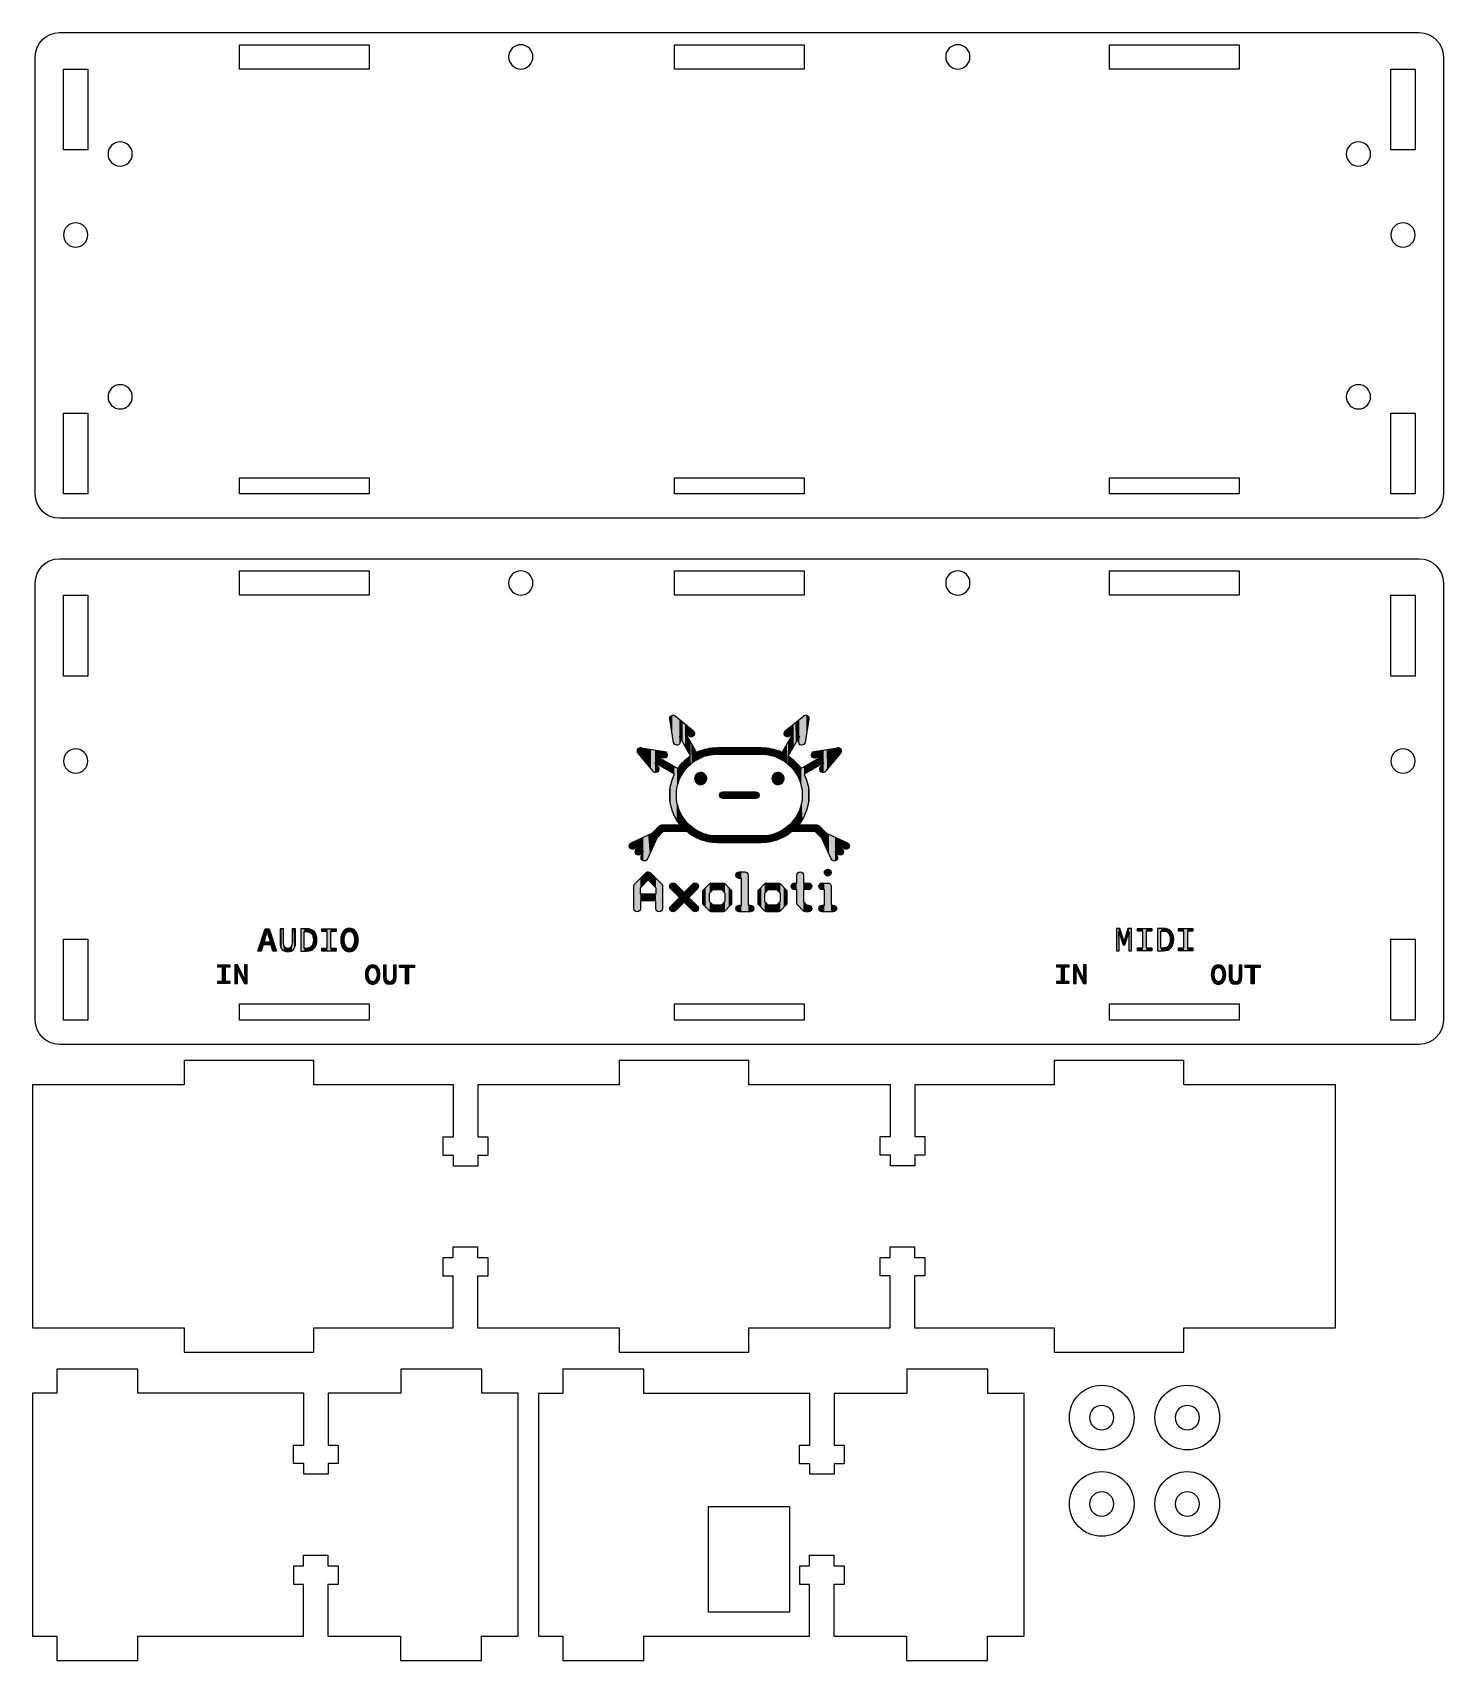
# Model space of a CAD drawing. Extents: x 2 to 177, y -204 to -3.
import ezdxf

# ---------------------------------------------------------------- set-up
doc = ezdxf.new("R2010")
doc.units = 0
doc.layers.add('LAYER_1', color=7, linetype='CONTINUOUS')

# ---------------------------------------------------------------- blocks, each defined once
blk = doc.blocks.new('BLOCK_2')
at = {"layer": 'LAYER_1', "color": 1}
for points in [[(44.07, -59.82), (28.07, -59.82), (28.07, -57.82), (44.07, -57.82), (44.07, -59.82)], [(97.82, -59.82), (81.82, -59.82), (81.82, -57.82), (97.82, -57.82), (97.82, -59.82)], [(151.57, -59.82), (135.57, -59.82), (135.57, -57.82), (151.57, -57.82), (151.57, -59.82)]]:
    blk.add_lwpolyline(points, dxfattribs=at)
blk = doc.blocks.new('BLOCK_3')
at = {"layer": 'LAYER_1', "color": 1}
for points in [[(44.07, -124.82), (28.07, -124.82), (28.07, -122.82), (44.07, -122.82), (44.07, -124.82)], [(97.82, -124.82), (81.82, -124.82), (81.82, -122.82), (97.82, -122.82), (97.82, -124.82)], [(151.57, -124.82), (135.57, -124.82), (135.57, -122.82), (151.57, -122.82), (151.57, -124.82)]]:
    blk.add_lwpolyline(points, dxfattribs=at)
blk = doc.blocks.new('*U10')
at = {"layer": 'LAYER_1', "color": 7}
for points in [[(84.56, -95.55), (84.44, -94.52), (84.56, -94.4)], [(84.69, -95.64), (84.56, -94.4), (84.69, -94.31)], [(84.56, -95.55), (84.56, -94.4), (84.69, -95.64)], [(84.84, -95.7), (84.69, -94.31), (84.84, -94.25)], [(84.69, -95.64), (84.69, -94.31), (84.84, -95.7)], [(85, -95.72), (84.84, -94.25), (85, -94.22)], [(84.84, -95.7), (84.84, -94.25), (85, -95.72)], [(85, -95.72), (85, -94.22), (85.16, -95.72)], [(85.16, -95.72), (85, -94.22), (85.16, -94.23)], [(85.16, -95.72), (85.16, -94.23), (85.32, -95.67)], [(85.32, -95.67), (85.16, -94.23), (85.32, -94.28)], [(85.32, -95.67), (85.32, -94.28), (85.47, -95.6)], [(85.47, -95.6), (85.32, -94.28), (85.47, -94.35)], [(85.47, -95.6), (85.47, -94.35), (85.58, -95.49)], [(85.58, -95.49), (85.47, -94.35), (85.58, -94.46)], [(85.58, -95.49), (85.58, -94.46), (85.68, -95.36)], [(85.68, -95.36), (85.58, -94.46), (85.68, -94.59)], [(84.31, -95.14), (84.29, -94.98), (84.31, -94.81)], [(84.36, -95.29), (84.31, -94.81), (84.36, -94.66)], [(84.31, -95.14), (84.31, -94.81), (84.36, -95.29)], [(84.44, -95.43), (84.36, -94.66), (84.44, -94.52)], [(84.36, -95.29), (84.36, -94.66), (84.44, -95.43)], [(84.44, -95.43), (84.44, -94.52), (84.56, -95.55)], [(85.68, -95.36), (85.68, -94.59), (85.75, -95.22)], [(85.75, -95.22), (85.68, -94.59), (85.75, -94.74)], [(85.75, -95.22), (85.75, -94.74), (85.79, -95.05)], [(85.79, -95.05), (85.75, -94.74), (85.79, -94.89)]]:
    blk.add_solid(points, dxfattribs=at)
blk = doc.blocks.new('*U11')
at = {"layer": 'LAYER_1', "color": 7}
for points in [[(94.11, -95.55), (94, -94.52), (94.11, -94.4)], [(94.25, -95.64), (94.11, -94.4), (94.25, -94.31)], [(94.11, -95.55), (94.11, -94.4), (94.25, -95.64)], [(94.4, -95.7), (94.25, -94.31), (94.4, -94.25)], [(94.25, -95.64), (94.25, -94.31), (94.4, -95.7)], [(94.56, -95.72), (94.4, -94.25), (94.56, -94.22)], [(94.4, -95.7), (94.4, -94.25), (94.56, -95.72)], [(94.56, -95.72), (94.56, -94.22), (94.72, -95.72)], [(94.72, -95.72), (94.56, -94.22), (94.72, -94.23)], [(94.72, -95.72), (94.72, -94.23), (94.88, -95.67)], [(94.88, -95.67), (94.72, -94.23), (94.88, -94.28)], [(94.88, -95.67), (94.88, -94.28), (95.02, -95.6)], [(95.02, -95.6), (94.88, -94.28), (95.02, -94.35)], [(95.02, -95.6), (95.02, -94.35), (95.15, -95.49)], [(95.15, -95.49), (95.02, -94.35), (95.15, -94.46)], [(95.15, -95.49), (95.15, -94.46), (95.25, -95.36)], [(95.25, -95.36), (95.15, -94.46), (95.25, -94.59)], [(93.87, -95.14), (93.85, -94.98), (93.87, -94.81)], [(93.92, -95.29), (93.87, -94.81), (93.92, -94.66)], [(93.87, -95.14), (93.87, -94.81), (93.92, -95.29)], [(94, -95.43), (93.92, -94.66), (94, -94.52)], [(93.92, -95.29), (93.92, -94.66), (94, -95.43)], [(94, -95.43), (94, -94.52), (94.11, -95.55)], [(95.25, -95.36), (95.25, -94.59), (95.31, -95.22)], [(95.31, -95.22), (95.25, -94.59), (95.31, -94.74)], [(95.31, -95.22), (95.31, -94.74), (95.35, -95.05)], [(95.35, -95.05), (95.31, -94.74), (95.35, -94.89)]]:
    blk.add_solid(points, dxfattribs=at)
blk = doc.blocks.new('*U12')
at = {"layer": 'LAYER_1', "color": 7}
for points in [[(87.4, -97.19), (87.37, -96.94), (87.4, -96.88)], [(87.37, -97.09), (87.37, -97.07), (87.37, -96.94)], [(87.37, -97.09), (87.37, -96.94), (87.4, -97.19)], [(87.41, -97.21), (87.4, -96.88), (87.41, -96.83)], [(87.4, -97.19), (87.4, -96.88), (87.41, -97.21)], [(87.46, -97.29), (87.41, -96.83), (87.46, -96.77)], [(87.41, -97.21), (87.41, -96.83), (87.46, -97.29)], [(87.48, -97.31), (87.46, -96.77), (87.48, -96.73)], [(87.46, -97.29), (87.46, -96.77), (87.48, -97.31)], [(87.54, -97.37), (87.48, -96.73), (87.54, -96.69)], [(87.48, -97.31), (87.48, -96.73), (87.54, -97.37)], [(87.58, -97.38), (87.54, -96.69), (87.58, -96.66)], [(87.54, -97.37), (87.54, -96.69), (87.58, -97.38)], [(87.65, -97.42), (87.58, -96.66), (87.65, -96.64)], [(87.58, -97.38), (87.58, -96.66), (87.65, -97.42)], [(87.69, -97.42), (87.65, -96.64), (87.69, -96.62)], [(87.65, -97.42), (87.65, -96.64), (87.69, -97.42)], [(87.69, -97.42), (87.69, -96.62), (87.77, -97.44)], [(87.77, -97.44), (87.69, -96.62), (87.77, -96.62)], [(87.77, -97.44), (87.77, -96.62), (87.8, -97.44)], [(87.8, -97.44), (87.77, -96.62), (87.8, -96.62)], [(87.82, -97.44), (87.8, -96.62), (87.82, -96.61)], [(87.8, -97.44), (87.8, -96.62), (87.82, -97.44)], [(87.82, -97.44), (87.82, -96.61), (87.88, -97.44)], [(87.88, -97.44), (87.82, -96.61), (87.88, -96.61)], [(87.88, -97.44), (87.88, -96.61), (87.91, -97.44)], [(87.91, -97.44), (87.88, -96.61), (87.91, -96.61)], [(87.91, -97.44), (87.91, -96.61), (87.99, -97.44)], [(87.99, -97.44), (87.91, -96.61), (87.99, -96.61)], [(87.99, -97.44), (87.99, -96.61), (88.04, -97.44)], [(88.04, -97.44), (87.99, -96.61), (88.04, -96.61)], [(88.04, -97.44), (88.04, -96.61), (88.15, -97.44)], [(88.15, -97.44), (88.04, -96.61), (88.15, -96.61)], [(88.15, -97.44), (88.15, -96.61), (88.21, -97.44)], [(88.21, -97.44), (88.15, -96.61), (88.21, -96.61)], [(88.21, -97.44), (88.21, -96.61), (88.34, -97.44)], [(88.34, -97.44), (88.21, -96.61), (88.34, -96.61)], [(88.34, -97.44), (88.34, -96.61), (88.41, -97.44)], [(88.41, -97.44), (88.34, -96.61), (88.41, -96.61)], [(88.41, -97.44), (88.41, -96.61), (88.56, -97.44)], [(88.56, -97.44), (88.41, -96.61), (88.56, -96.61)], [(88.56, -97.44), (88.56, -96.61), (88.64, -97.44)], [(88.64, -97.44), (88.56, -96.61), (88.64, -96.61)], [(88.64, -97.44), (88.64, -96.61), (88.89, -97.44)], [(88.89, -97.44), (88.64, -96.61), (88.89, -96.61)], [(88.89, -97.44), (88.89, -96.61), (89.07, -97.44)], [(89.07, -97.44), (88.89, -96.61), (89.07, -96.61)], [(89.07, -97.44), (89.07, -96.61), (89.44, -97.44)], [(89.44, -97.44), (89.07, -96.61), (89.44, -96.61)], [(89.44, -97.44), (89.44, -96.61), (90.2, -97.44)], [(90.2, -97.44), (89.44, -96.61), (90.2, -96.61)], [(90.2, -97.44), (90.2, -96.61), (90.58, -97.44)], [(90.58, -97.44), (90.2, -96.61), (90.58, -96.61)], [(90.58, -97.44), (90.58, -96.61), (90.75, -97.44)], [(90.75, -97.44), (90.58, -96.61), (90.75, -96.61)], [(90.75, -97.44), (90.75, -96.61), (91, -97.44)], [(91, -97.44), (90.75, -96.61), (91, -96.61)], [(91, -97.44), (91, -96.61), (91.08, -97.44)], [(91.08, -97.44), (91, -96.61), (91.08, -96.61)], [(91.08, -97.44), (91.08, -96.61), (91.23, -97.44)], [(91.23, -97.44), (91.08, -96.61), (91.23, -96.61)], [(91.23, -97.44), (91.23, -96.61), (91.3, -97.44)], [(91.3, -97.44), (91.23, -96.61), (91.3, -96.61)], [(91.3, -97.44), (91.3, -96.61), (91.43, -97.44)], [(91.43, -97.44), (91.3, -96.61), (91.43, -96.61)], [(91.43, -97.44), (91.43, -96.61), (91.49, -97.44)], [(91.49, -97.44), (91.43, -96.61), (91.49, -96.61)], [(91.49, -97.44), (91.49, -96.61), (91.6, -97.44)], [(91.6, -97.44), (91.49, -96.61), (91.6, -96.61)], [(91.6, -97.44), (91.6, -96.61), (91.65, -97.44)], [(91.65, -97.44), (91.6, -96.61), (91.65, -96.61)], [(91.65, -97.44), (91.65, -96.61), (91.74, -97.44)], [(91.74, -97.44), (91.65, -96.61), (91.74, -96.61)], [(91.74, -97.44), (91.74, -96.61), (91.77, -97.44)], [(91.77, -97.44), (91.74, -96.61), (91.77, -96.61)], [(91.77, -97.44), (91.77, -96.61), (91.83, -97.44)], [(91.83, -97.44), (91.77, -96.61), (91.83, -96.61)], [(91.83, -97.44), (91.83, -96.61), (91.85, -97.43)], [(91.85, -97.43), (91.83, -96.61), (91.85, -96.61)], [(91.85, -97.43), (91.85, -96.61), (91.87, -97.43)], [(91.87, -97.43), (91.85, -96.61), (91.87, -96.61)], [(91.87, -97.43), (91.87, -96.61), (91.95, -97.43)], [(91.95, -97.43), (91.87, -96.61), (91.95, -96.63)], [(91.95, -97.43), (91.95, -96.63), (91.99, -97.41)], [(91.99, -97.41), (91.95, -96.63), (91.99, -96.63)], [(91.99, -97.41), (91.99, -96.63), (92.07, -97.39)], [(92.07, -97.39), (91.99, -96.63), (92.07, -96.67)], [(92.07, -97.39), (92.07, -96.67), (92.1, -97.36)], [(92.1, -97.36), (92.07, -96.67), (92.1, -96.68)], [(92.1, -97.36), (92.1, -96.68), (92.16, -97.32)], [(92.16, -97.32), (92.1, -96.68), (92.16, -96.74)], [(92.16, -97.32), (92.16, -96.74), (92.19, -97.28)], [(92.19, -97.28), (92.16, -96.74), (92.19, -96.76)], [(92.19, -97.28), (92.19, -96.76), (92.23, -97.22)], [(92.23, -97.22), (92.19, -96.76), (92.23, -96.84)], [(92.23, -97.22), (92.23, -96.84), (92.25, -97.17)], [(92.25, -97.17), (92.23, -96.84), (92.25, -96.87)], [(92.25, -97.17), (92.25, -96.87), (92.27, -97.11)], [(92.27, -97.11), (92.25, -96.87), (92.27, -96.96)], [(92.27, -97.11), (92.27, -96.96), (92.28, -96.98)]]:
    blk.add_solid(points, dxfattribs=at)
blk = doc.blocks.new('*U13')
at = {"layer": 'LAYER_1', "color": 7}
for points in [[(78.35, -107.7), (78.29, -106.61), (78.35, -106.56)], [(78.51, -107.55), (78.35, -106.56), (78.51, -106.51)], [(78.35, -107.7), (78.35, -106.56), (78.51, -107.55)], [(78.51, -107.55), (78.51, -106.51), (78.55, -107.5)], [(78.55, -107.5), (78.51, -106.51), (78.55, -106.51)], [(78.55, -107.5), (78.55, -106.51), (78.61, -107.56)], [(78.61, -107.56), (78.55, -106.51), (78.61, -106.51)], [(78.61, -107.56), (78.61, -106.51), (78.62, -107.57)], [(78.62, -107.57), (78.61, -106.51), (78.62, -106.52)], [(78.62, -107.57), (78.62, -106.52), (78.73, -107.68)], [(78.73, -107.68), (78.62, -106.52), (78.73, -106.55)], [(78.73, -107.68), (78.73, -106.55), (78.78, -107.73)], [(78.78, -107.73), (78.73, -106.55), (78.78, -106.58)], [(78.78, -107.73), (78.78, -106.58), (78.8, -107.75)], [(78.8, -107.75), (78.78, -106.58), (78.8, -106.59)], [(76.79, -111.13), (76.78, -108.21), (76.79, -108.18)], [(76.78, -111.09), (76.78, -108.22), (76.78, -108.21)], [(76.78, -111.09), (76.78, -108.21), (76.78, -111.09)], [(76.78, -111.09), (76.78, -108.21), (76.78, -108.21)], [(76.78, -111.09), (76.78, -108.21), (76.79, -111.13)], [(76.78, -111.08), (76.78, -108.26), (76.78, -108.22)], [(76.78, -111.08), (76.78, -108.22), (76.78, -111.09)], [(76.78, -111.05), (76.78, -108.28), (76.78, -108.26)], [(76.78, -111.05), (76.78, -108.26), (76.78, -111.05)], [(76.78, -111.05), (76.78, -108.26), (76.78, -108.26)], [(76.78, -111.05), (76.78, -108.26), (76.78, -111.08)], [(76.78, -111), (76.78, -108.29), (76.78, -108.28)], [(76.78, -111), (76.78, -108.28), (76.78, -111.05)], [(76.78, -110.99), (76.78, -108.3), (76.78, -108.29)], [(76.78, -110.99), (76.78, -108.29), (76.78, -111)], [(76.78, -110.99), (76.78, -108.3), (76.78, -110.99)], [(76.81, -111.16), (76.79, -108.18), (76.81, -108.14)], [(76.79, -111.13), (76.79, -108.18), (76.79, -111.13)], [(76.79, -111.13), (76.79, -108.18), (76.79, -108.18)], [(76.79, -111.13), (76.79, -108.18), (76.81, -111.16)], [(76.82, -111.19), (76.81, -108.13), (76.82, -108.1)], [(76.81, -111.16), (76.81, -108.14), (76.81, -108.13)], [(76.81, -111.16), (76.81, -108.13), (76.82, -111.19)], [(76.81, -111.16), (76.81, -108.14), (76.81, -111.16)], [(76.81, -111.16), (76.81, -108.14), (76.81, -108.14)], [(76.81, -111.16), (76.81, -108.14), (76.81, -111.16)], [(76.84, -111.23), (76.82, -108.1), (76.84, -108.07)], [(76.82, -111.19), (76.82, -108.1), (76.84, -111.23)], [(76.84, -111.23), (76.84, -108.07), (76.84, -108.06)], [(76.84, -111.23), (76.84, -108.06), (76.85, -111.24)], [(76.85, -111.24), (76.84, -108.06), (76.85, -108.06)], [(76.84, -111.23), (76.84, -108.07), (76.84, -111.23)], [(76.87, -111.28), (76.85, -108.06), (76.87, -108.03)], [(76.85, -111.24), (76.85, -108.06), (76.87, -111.28)], [(76.9, -111.3), (76.87, -108.02), (76.9, -108)], [(76.87, -111.28), (76.87, -108.03), (76.87, -108.02)], [(76.87, -111.28), (76.87, -108.02), (76.9, -111.3)], [(76.87, -111.28), (76.87, -108.03), (76.87, -111.28)], [(76.92, -111.32), (76.9, -108), (76.92, -107.98)], [(76.9, -111.3), (76.9, -108), (76.9, -111.3)], [(76.9, -111.3), (76.9, -108), (76.9, -108)], [(76.9, -111.3), (76.9, -108), (76.9, -111.3)], [(76.9, -111.3), (76.9, -108), (76.9, -108)], [(76.9, -111.3), (76.9, -108), (76.9, -111.3)], [(76.9, -111.3), (76.9, -108), (76.9, -108)], [(76.9, -111.3), (76.9, -108), (76.92, -111.32)], [(76.97, -111.36), (76.92, -107.98), (76.97, -107.92)], [(76.92, -111.32), (76.92, -107.98), (76.97, -111.36)], [(76.99, -111.38), (76.97, -107.92), (76.99, -107.9)], [(76.97, -111.36), (76.97, -107.92), (76.99, -111.38)], [(77.05, -111.4), (76.99, -107.9), (77.05, -107.85)], [(76.99, -111.38), (76.99, -107.9), (77.05, -111.4)], [(77.14, -111.43), (77.05, -107.85), (77.14, -107.75)], [(77.05, -111.4), (77.05, -107.85), (77.14, -111.43)], [(77.15, -111.43), (77.14, -107.75), (77.15, -107.74)], [(77.14, -111.43), (77.14, -107.75), (77.15, -111.43)], [(77.32, -111.41), (77.15, -107.74), (77.32, -107.58)], [(77.15, -111.43), (77.15, -107.74), (77.32, -111.41)], [(77.38, -111.38), (77.32, -107.58), (77.38, -107.52)], [(77.32, -111.41), (77.32, -107.58), (77.38, -111.38)], [(77.46, -111.33), (77.38, -107.52), (77.46, -107.44)], [(77.38, -111.38), (77.38, -107.52), (77.46, -111.33)], [(77.56, -111.2), (77.46, -107.44), (77.56, -107.34)], [(77.46, -111.33), (77.46, -107.44), (77.56, -111.2)], [(77.6, -111.04), (77.56, -107.34), (77.6, -107.3)], [(77.56, -111.2), (77.56, -107.34), (77.6, -111.04)], [(77.63, -108.43), (77.6, -107.3), (77.63, -107.27)], [(77.6, -111.04), (77.6, -107.3), (77.6, -110.99)], [(77.6, -110.99), (77.6, -107.3), (77.6, -107.3)], [(77.6, -108.46), (77.6, -107.3), (77.6, -108.46)], [(77.6, -108.46), (77.6, -107.3), (77.6, -107.3)], [(77.6, -108.46), (77.6, -107.3), (77.63, -108.43)], [(77.7, -108.36), (77.63, -107.27), (77.7, -107.2)], [(77.63, -108.43), (77.63, -107.27), (77.7, -108.36)], [(77.8, -108.26), (77.7, -107.2), (77.8, -107.1)], [(77.7, -108.36), (77.7, -107.2), (77.8, -108.26)], [(77.89, -108.17), (77.8, -107.1), (77.89, -107)], [(77.8, -108.26), (77.8, -107.1), (77.89, -108.17)], [(77.93, -108.13), (77.89, -107), (77.93, -106.96)], [(77.89, -108.17), (77.89, -107), (77.93, -108.13)], [(78, -108.05), (77.93, -106.96), (78, -106.89)], [(77.93, -108.13), (77.93, -106.96), (78, -108.05)], [(78.1, -107.96), (78, -106.89), (78.1, -106.79)], [(78, -108.05), (78, -106.89), (78.1, -107.96)], [(78.18, -107.88), (78.1, -106.79), (78.18, -106.71)], [(78.1, -107.96), (78.1, -106.79), (78.18, -107.88)], [(78.24, -107.82), (78.18, -106.71), (78.24, -106.66)], [(78.18, -107.88), (78.18, -106.71), (78.24, -107.82)], [(78.26, -107.8), (78.24, -106.66), (78.26, -106.64)], [(78.24, -107.82), (78.24, -106.66), (78.26, -107.8)], [(78.26, -107.8), (78.26, -106.64), (78.26, -106.63)], [(78.26, -107.8), (78.26, -106.63), (78.27, -107.79)], [(78.27, -107.79), (78.26, -106.63), (78.27, -106.63)], [(78.26, -107.8), (78.26, -106.64), (78.26, -107.8)], [(78.29, -107.77), (78.27, -106.63), (78.29, -106.61)], [(78.27, -107.79), (78.27, -106.63), (78.29, -107.77)], [(78.29, -107.77), (78.29, -106.61), (78.35, -107.7)], [(78.8, -107.75), (78.8, -106.59), (78.83, -107.78)], [(78.83, -107.78), (78.8, -106.59), (78.83, -106.62)], [(78.83, -107.78), (78.83, -106.62), (78.85, -107.8)], [(78.85, -107.8), (78.83, -106.62), (78.85, -106.64)], [(78.85, -107.8), (78.85, -106.64), (78.89, -107.83)], [(78.89, -107.83), (78.85, -106.64), (78.89, -106.67)], [(78.89, -107.83), (78.89, -106.67), (78.95, -107.9)], [(78.95, -107.9), (78.89, -106.67), (78.95, -106.73)], [(78.95, -107.9), (78.95, -106.73), (78.98, -107.93)], [(78.98, -107.93), (78.95, -106.73), (78.98, -106.76)], [(78.98, -107.93), (78.98, -106.76), (79.03, -107.98)], [(79.03, -107.98), (78.98, -106.76), (79.03, -106.82)], [(79.03, -107.98), (79.03, -106.82), (79.14, -108.08)], [(79.14, -108.08), (79.03, -106.82), (79.14, -106.92)], [(79.14, -108.08), (79.14, -106.92), (79.14, -108.09)], [(79.14, -108.09), (79.14, -106.92), (79.14, -106.92)], [(79.14, -108.09), (79.14, -106.92), (79.28, -108.22)], [(79.28, -108.22), (79.14, -106.92), (79.28, -107.06)], [(79.28, -108.22), (79.28, -107.06), (79.38, -108.33)], [(79.38, -108.33), (79.28, -107.06), (79.38, -107.16)], [(79.38, -108.33), (79.38, -107.16), (79.39, -108.34)], [(79.39, -108.34), (79.38, -107.16), (79.39, -107.17)], [(79.39, -108.34), (79.39, -107.17), (79.47, -108.42)], [(79.47, -108.42), (79.39, -107.17), (79.47, -107.25)], [(79.47, -108.42), (79.47, -107.25), (79.51, -108.46)], [(79.51, -108.46), (79.47, -107.25), (79.51, -107.29)], [(79.51, -108.46), (79.51, -107.29), (79.51, -108.46)], [(79.51, -108.46), (79.51, -107.29), (79.51, -107.3)], [(79.51, -111.01), (79.51, -107.3), (79.51, -111.02)], [(79.51, -111.02), (79.51, -107.3), (79.51, -107.3)], [(79.51, -111.02), (79.51, -107.3), (79.51, -111.07)], [(79.51, -111.07), (79.51, -107.3), (79.51, -107.3)], [(79.51, -111.07), (79.51, -107.3), (79.57, -111.22)], [(79.57, -111.22), (79.51, -107.3), (79.57, -107.35)], [(79.57, -111.22), (79.57, -107.35), (79.64, -111.31)], [(79.64, -111.31), (79.57, -107.35), (79.64, -107.43)], [(79.64, -111.31), (79.64, -107.43), (79.67, -111.35)], [(79.67, -111.35), (79.64, -107.43), (79.67, -107.46)], [(79.67, -111.35), (79.67, -107.46), (79.82, -111.42)], [(79.82, -111.42), (79.67, -107.46), (79.82, -107.61)], [(79.82, -111.42), (79.82, -107.61), (79.89, -111.42)], [(79.89, -111.42), (79.82, -107.61), (79.89, -107.67)], [(79.89, -111.42), (79.89, -107.67), (79.99, -111.42)], [(79.99, -111.42), (79.89, -107.67), (79.99, -107.78)], [(79.99, -111.42), (79.99, -107.78), (80, -111.42)], [(80, -111.42), (79.99, -107.78), (80, -107.78)], [(80, -111.42), (80, -107.78), (80.09, -111.39)], [(80.09, -111.39), (80, -107.78), (80.09, -107.87)], [(80.09, -111.39), (80.09, -107.87), (80.14, -111.37)], [(80.14, -111.37), (80.09, -107.87), (80.14, -107.93)], [(80.14, -111.37), (80.14, -107.93), (80.16, -111.35)], [(80.16, -111.35), (80.14, -107.93), (80.16, -107.94)], [(80.16, -111.35), (80.16, -107.94), (80.2, -111.31)], [(80.2, -111.31), (80.16, -107.94), (80.2, -107.98)], [(80.2, -111.31), (80.2, -107.98), (80.21, -111.3)], [(80.21, -111.3), (80.2, -107.98), (80.21, -108)], [(80.21, -111.3), (80.21, -108), (80.26, -111.25)], [(80.26, -111.25), (80.21, -108), (80.26, -108.05)], [(80.26, -111.25), (80.26, -108.05), (80.26, -111.25)], [(80.26, -111.25), (80.26, -108.05), (80.26, -108.06)], [(80.26, -111.25), (80.26, -108.06), (80.27, -111.24)], [(80.27, -111.24), (80.26, -108.06), (80.27, -108.07)], [(80.27, -111.24), (80.27, -108.07), (80.3, -111.16)], [(80.3, -111.16), (80.27, -108.07), (80.3, -108.13)], [(80.3, -111.16), (80.3, -108.13), (80.3, -111.15)], [(80.3, -111.15), (80.3, -108.13), (80.3, -108.14)], [(80.3, -111.15), (80.3, -108.14), (80.32, -111.1)], [(80.32, -111.1), (80.3, -108.14), (80.32, -108.21)], [(80.32, -111.1), (80.32, -108.21), (80.33, -111.09)], [(80.33, -111.09), (80.32, -108.21), (80.33, -108.21)], [(80.33, -111.09), (80.33, -108.21), (80.33, -111.08)], [(80.33, -111.08), (80.33, -108.21), (80.33, -108.22)], [(80.33, -111.08), (80.33, -108.22), (80.33, -110.95)], [(80.33, -110.95), (80.33, -108.22), (80.33, -108.3)], [(77.6, -110.08), (77.6, -109.25), (77.6, -110.07)], [(77.6, -110.07), (77.6, -109.25), (77.6, -109.25)], [(77.6, -110.07), (77.6, -109.25), (77.63, -110.07)], [(77.63, -110.07), (77.6, -109.25), (77.63, -109.25)], [(77.63, -110.07), (77.63, -109.25), (77.7, -110.07)], [(77.7, -110.07), (77.63, -109.25), (77.7, -109.25)], [(77.7, -110.07), (77.7, -109.25), (77.8, -110.07)], [(77.8, -110.07), (77.7, -109.25), (77.8, -109.25)], [(77.8, -110.07), (77.8, -109.25), (77.89, -110.07)], [(77.89, -110.07), (77.8, -109.25), (77.89, -109.25)], [(77.89, -110.07), (77.89, -109.25), (77.93, -110.07)], [(77.93, -110.07), (77.89, -109.25), (77.93, -109.25)], [(77.93, -110.07), (77.93, -109.25), (78, -110.07)], [(78, -110.07), (77.93, -109.25), (78, -109.25)], [(78, -110.07), (78, -109.25), (78.1, -110.07)], [(78.1, -110.07), (78, -109.25), (78.1, -109.25)], [(78.1, -110.07), (78.1, -109.25), (78.18, -110.07)], [(78.18, -110.07), (78.1, -109.25), (78.18, -109.25)], [(78.18, -110.07), (78.18, -109.25), (78.24, -110.07)], [(78.24, -110.07), (78.18, -109.25), (78.24, -109.25)], [(78.24, -110.07), (78.24, -109.25), (78.26, -110.07)], [(78.26, -110.07), (78.24, -109.25), (78.26, -109.25)], [(78.26, -110.07), (78.26, -109.25), (78.26, -110.07)], [(78.26, -110.07), (78.26, -109.25), (78.26, -109.25)], [(78.26, -110.07), (78.26, -109.25), (78.27, -110.07)], [(78.27, -110.07), (78.26, -109.25), (78.27, -109.25)], [(78.27, -110.07), (78.27, -109.25), (78.29, -110.07)], [(78.29, -110.07), (78.27, -109.25), (78.29, -109.25)], [(78.29, -110.07), (78.29, -109.25), (78.35, -110.07)], [(78.35, -110.07), (78.29, -109.25), (78.35, -109.25)], [(78.35, -110.07), (78.35, -109.25), (78.51, -110.07)], [(78.51, -110.07), (78.35, -109.25), (78.51, -109.25)], [(78.51, -110.07), (78.51, -109.25), (78.55, -110.07)], [(78.55, -110.07), (78.51, -109.25), (78.55, -109.25)], [(78.55, -110.07), (78.55, -109.25), (78.61, -110.07)], [(78.61, -110.07), (78.55, -109.25), (78.61, -109.25)], [(78.61, -110.07), (78.61, -109.25), (78.62, -110.07)], [(78.62, -110.07), (78.61, -109.25), (78.62, -109.25)], [(78.62, -110.07), (78.62, -109.25), (78.73, -110.07)], [(78.73, -110.07), (78.62, -109.25), (78.73, -109.25)], [(78.73, -110.07), (78.73, -109.25), (78.78, -110.07)], [(78.78, -110.07), (78.73, -109.25), (78.78, -109.25)], [(78.78, -110.07), (78.78, -109.25), (78.8, -110.07)], [(78.8, -110.07), (78.78, -109.25), (78.8, -109.25)], [(78.8, -110.07), (78.8, -109.25), (78.83, -110.07)], [(78.83, -110.07), (78.8, -109.25), (78.83, -109.25)], [(78.83, -110.07), (78.83, -109.25), (78.85, -110.07)], [(78.85, -110.07), (78.83, -109.25), (78.85, -109.25)], [(78.85, -110.07), (78.85, -109.25), (78.89, -110.07)], [(78.89, -110.07), (78.85, -109.25), (78.89, -109.25)], [(78.89, -110.07), (78.89, -109.25), (78.95, -110.07)], [(78.95, -110.07), (78.89, -109.25), (78.95, -109.25)], [(78.95, -110.07), (78.95, -109.25), (78.98, -110.07)], [(78.98, -110.07), (78.95, -109.25), (78.98, -109.25)], [(78.98, -110.07), (78.98, -109.25), (79.03, -110.07)], [(79.03, -110.07), (78.98, -109.25), (79.03, -109.25)], [(79.03, -110.07), (79.03, -109.25), (79.14, -110.07)], [(79.14, -110.07), (79.03, -109.25), (79.14, -109.25)], [(79.14, -110.07), (79.14, -109.25), (79.14, -110.07)], [(79.14, -110.07), (79.14, -109.25), (79.14, -109.25)], [(79.14, -110.07), (79.14, -109.25), (79.28, -110.07)], [(79.28, -110.07), (79.14, -109.25), (79.28, -109.25)], [(79.28, -110.07), (79.28, -109.25), (79.38, -110.07)], [(79.38, -110.07), (79.28, -109.25), (79.38, -109.25)], [(79.38, -110.07), (79.38, -109.25), (79.39, -110.07)], [(79.39, -110.07), (79.38, -109.25), (79.39, -109.25)], [(79.39, -110.07), (79.39, -109.25), (79.47, -110.07)], [(79.47, -110.07), (79.39, -109.25), (79.47, -109.25)], [(79.47, -110.07), (79.47, -109.25), (79.51, -110.07)], [(79.51, -110.07), (79.47, -109.25), (79.51, -109.25)], [(79.51, -110.07), (79.51, -109.25), (79.51, -110.07)], [(79.51, -110.07), (79.51, -109.25), (79.51, -109.25)]]:
    blk.add_solid(points, dxfattribs=at)
blk = doc.blocks.new('*U14')
at = {"layer": 'LAYER_1', "color": 7}
for points in [[(81.23, -108.38), (81.22, -108.25), (81.23, -108.2)], [(81.22, -108.33), (81.22, -108.28), (81.22, -108.25)], [(81.22, -108.33), (81.22, -108.25), (81.23, -108.38)], [(81.22, -108.3), (81.22, -108.29), (81.22, -108.28)], [(81.22, -108.3), (81.22, -108.28), (81.22, -108.33)], [(81.24, -108.43), (81.23, -108.18), (81.24, -108.15)], [(81.23, -108.4), (81.23, -108.2), (81.23, -108.18)], [(81.23, -108.4), (81.23, -108.18), (81.24, -108.43)], [(81.23, -108.38), (81.23, -108.2), (81.23, -108.4)], [(81.25, -108.46), (81.24, -108.15), (81.25, -108.12)], [(81.24, -108.43), (81.24, -108.15), (81.25, -108.46)], [(81.27, -108.48), (81.25, -108.12), (81.27, -108.09)], [(81.25, -108.46), (81.25, -108.12), (81.27, -108.48)], [(81.28, -108.51), (81.27, -108.09), (81.28, -108.07)], [(81.27, -108.48), (81.27, -108.09), (81.28, -108.51)], [(81.3, -108.54), (81.28, -108.07), (81.3, -108.04)], [(81.28, -108.51), (81.28, -108.07), (81.3, -108.54)], [(81.32, -108.56), (81.3, -108.04), (81.32, -108.02)], [(81.3, -108.54), (81.3, -108.04), (81.32, -108.56)], [(81.33, -108.58), (81.32, -108.02), (81.33, -108.01)], [(81.32, -108.56), (81.32, -108.02), (81.33, -108.58)], [(81.34, -108.58), (81.33, -108.01), (81.34, -108)], [(81.33, -108.58), (81.33, -108.01), (81.34, -108.58)], [(81.35, -108.59), (81.34, -108), (81.35, -107.99)], [(81.34, -108.58), (81.34, -108), (81.34, -108.58)], [(81.34, -108.58), (81.34, -108), (81.34, -108)], [(81.34, -108.58), (81.34, -108), (81.35, -108.59)], [(81.37, -108.61), (81.35, -107.99), (81.37, -107.97)], [(81.35, -108.59), (81.35, -107.99), (81.37, -108.61)], [(81.38, -108.62), (81.37, -107.97), (81.38, -107.96)], [(81.37, -108.61), (81.37, -107.97), (81.37, -108.62)], [(81.37, -108.62), (81.37, -107.97), (81.37, -107.97)], [(81.37, -108.62), (81.37, -107.97), (81.38, -108.62)], [(81.38, -108.62), (81.38, -107.96), (81.39, -108.63)], [(81.39, -108.63), (81.38, -107.96), (81.39, -107.96)], [(81.43, -108.67), (81.39, -107.96), (81.43, -107.93)], [(81.39, -108.63), (81.39, -107.96), (81.43, -108.67)], [(81.45, -108.69), (81.43, -107.93), (81.45, -107.92)], [(81.43, -108.67), (81.43, -107.93), (81.45, -108.69)], [(81.51, -108.75), (81.45, -107.92), (81.51, -107.9)], [(81.45, -108.69), (81.45, -107.92), (81.45, -108.69)], [(81.45, -108.69), (81.45, -107.92), (81.45, -107.92)], [(81.45, -108.69), (81.45, -107.92), (81.45, -108.7)], [(81.45, -108.7), (81.45, -107.92), (81.45, -107.92)], [(81.45, -108.7), (81.45, -107.92), (81.51, -108.75)], [(81.53, -108.77), (81.51, -107.9), (81.53, -107.89)], [(81.51, -108.75), (81.51, -107.9), (81.53, -108.77)], [(81.53, -108.77), (81.53, -107.89), (81.53, -108.78)], [(81.53, -108.78), (81.53, -107.89), (81.53, -107.89)], [(81.53, -108.78), (81.53, -107.89), (81.54, -108.78)], [(81.54, -108.78), (81.53, -107.89), (81.54, -107.89)], [(81.6, -108.84), (81.54, -107.89), (81.6, -107.88)], [(81.54, -108.78), (81.54, -107.89), (81.6, -108.84)], [(81.6, -108.84), (81.6, -107.88), (81.62, -108.86)], [(81.62, -108.86), (81.6, -107.88), (81.62, -107.88)], [(81.62, -108.86), (81.62, -107.88), (81.63, -108.87)], [(81.63, -108.87), (81.62, -107.88), (81.63, -107.88)], [(81.63, -108.87), (81.63, -107.88), (81.63, -108.87)], [(81.63, -108.87), (81.63, -107.88), (81.63, -107.88)], [(81.63, -108.87), (81.63, -107.88), (81.7, -108.94)], [(81.7, -108.94), (81.63, -107.88), (81.7, -107.89)], [(81.7, -108.94), (81.7, -107.89), (81.71, -108.95)], [(81.71, -108.95), (81.7, -107.89), (81.71, -107.89)], [(81.71, -108.95), (81.71, -107.89), (81.72, -108.96)], [(81.72, -108.96), (81.71, -107.89), (81.72, -107.89)], [(81.72, -108.96), (81.72, -107.89), (81.79, -109.03)], [(81.79, -109.03), (81.72, -107.89), (81.79, -107.91)], [(81.79, -109.03), (81.79, -107.91), (81.8, -109.04)], [(81.8, -109.04), (81.79, -107.91), (81.8, -107.92)], [(81.8, -109.04), (81.8, -107.92), (81.87, -109.11)], [(81.87, -109.11), (81.8, -107.92), (81.87, -107.96)], [(81.87, -109.11), (81.87, -107.96), (81.88, -109.12)], [(81.88, -109.12), (81.87, -107.96), (81.88, -107.96)], [(81.88, -109.12), (81.88, -107.96), (81.91, -109.15)], [(81.91, -109.15), (81.88, -107.96), (81.91, -107.99)], [(81.91, -109.15), (81.91, -107.99), (81.91, -109.16)], [(81.91, -109.16), (81.91, -107.99), (81.91, -107.99)], [(81.91, -109.16), (81.91, -107.99), (81.92, -109.17)], [(81.92, -109.17), (81.91, -107.99), (81.92, -108)], [(81.92, -109.17), (81.92, -108), (81.93, -109.17)], [(81.93, -109.17), (81.92, -108), (81.93, -108.01)], [(81.93, -109.17), (81.93, -108.01), (81.93, -109.17)], [(81.93, -109.17), (81.93, -108.01), (81.93, -108.01)], [(81.93, -109.17), (81.93, -108.01), (81.96, -109.2)], [(81.96, -109.2), (81.93, -108.01), (81.96, -108.04)], [(81.96, -109.2), (81.96, -108.04), (81.96, -109.21)], [(81.96, -109.21), (81.96, -108.04), (81.96, -108.04)], [(81.96, -109.21), (81.96, -108.04), (82.02, -109.26)], [(82.02, -109.26), (81.96, -108.04), (82.02, -108.1)], [(82.02, -109.26), (82.02, -108.1), (82.03, -109.27)], [(82.03, -109.27), (82.02, -108.1), (82.03, -108.11)], [(82.03, -109.27), (82.03, -108.11), (82.07, -109.31)], [(82.07, -109.31), (82.03, -108.11), (82.07, -108.15)], [(82.07, -109.31), (82.07, -108.15), (82.1, -109.34)], [(82.1, -109.34), (82.07, -108.15), (82.1, -108.18)], [(82.1, -109.34), (82.1, -108.18), (82.11, -109.35)], [(82.11, -109.35), (82.1, -108.18), (82.11, -108.19)], [(82.11, -109.35), (82.11, -108.19), (82.14, -109.38)], [(82.14, -109.38), (82.11, -108.19), (82.14, -108.22)], [(82.14, -109.38), (82.14, -108.22), (82.17, -109.42)], [(82.17, -109.42), (82.14, -108.22), (82.17, -108.25)], [(82.17, -109.42), (82.17, -108.25), (82.19, -109.43)], [(82.19, -109.43), (82.17, -108.25), (82.19, -108.27)], [(82.19, -109.43), (82.19, -108.27), (82.2, -109.44)], [(82.2, -109.44), (82.19, -108.27), (82.2, -108.28)], [(82.2, -109.44), (82.2, -108.28), (82.23, -109.48)], [(82.23, -109.48), (82.2, -108.28), (82.23, -108.31)], [(82.23, -109.48), (82.23, -108.31), (82.26, -109.5)], [(82.26, -109.5), (82.23, -108.31), (82.26, -108.34)], [(82.26, -109.5), (82.26, -108.34), (82.31, -109.55)], [(82.31, -109.55), (82.26, -108.34), (82.31, -108.39)], [(82.31, -109.55), (82.31, -108.39), (82.31, -109.55)], [(82.31, -109.55), (82.31, -108.39), (82.31, -108.39)], [(82.31, -109.55), (82.31, -108.39), (82.33, -109.58)], [(82.33, -109.58), (82.31, -108.39), (82.33, -108.41)], [(82.33, -109.58), (82.33, -108.41), (82.37, -109.61)], [(82.37, -109.61), (82.33, -108.41), (82.37, -108.45)], [(82.37, -109.61), (82.37, -108.45), (82.39, -109.63)], [(82.39, -109.63), (82.37, -108.45), (82.39, -108.47)], [(82.39, -109.63), (82.39, -108.47), (82.4, -109.65)], [(82.4, -109.65), (82.39, -108.47), (82.4, -108.48)], [(82.4, -109.65), (82.4, -108.48), (82.41, -109.65)], [(82.41, -109.65), (82.4, -108.48), (82.41, -108.49)], [(82.41, -109.65), (82.41, -108.49), (82.41, -109.65)], [(82.41, -109.65), (82.41, -108.49), (82.41, -108.49)], [(82.41, -110.82), (82.41, -108.49), (82.53, -110.7)], [(82.53, -110.7), (82.41, -108.49), (82.53, -108.61)], [(83.58, -110.82), (83.45, -108.61), (83.58, -108.49)], [(83.61, -109.62), (83.58, -108.49), (83.61, -108.46)], [(83.58, -109.65), (83.58, -108.49), (83.58, -109.65)], [(83.58, -109.65), (83.58, -108.49), (83.58, -108.49)], [(83.58, -109.65), (83.58, -108.49), (83.58, -109.65)], [(83.58, -109.65), (83.58, -108.49), (83.58, -108.49)], [(83.58, -109.65), (83.58, -108.49), (83.61, -109.62)], [(83.66, -109.57), (83.61, -108.46), (83.66, -108.41)], [(83.61, -109.62), (83.61, -108.46), (83.61, -109.62)], [(83.61, -109.62), (83.61, -108.46), (83.61, -108.46)], [(83.61, -109.62), (83.61, -108.46), (83.66, -109.57)], [(83.67, -109.56), (83.66, -108.41), (83.67, -108.4)], [(83.66, -109.57), (83.66, -108.41), (83.67, -109.56)], [(83.68, -109.55), (83.67, -108.4), (83.68, -108.39)], [(83.67, -109.56), (83.67, -108.4), (83.68, -109.55)], [(83.73, -109.5), (83.68, -108.39), (83.73, -108.33)], [(83.68, -109.55), (83.68, -108.39), (83.73, -109.5)], [(83.74, -109.49), (83.73, -108.33), (83.74, -108.32)], [(83.73, -109.5), (83.73, -108.33), (83.74, -109.49)], [(83.79, -109.44), (83.74, -108.32), (83.79, -108.28)], [(83.74, -109.49), (83.74, -108.32), (83.79, -109.44)], [(83.8, -109.43), (83.79, -108.28), (83.8, -108.27)], [(83.79, -109.44), (83.79, -108.28), (83.8, -109.43)], [(83.82, -109.4), (83.8, -108.27), (83.82, -108.24)], [(83.8, -109.43), (83.8, -108.27), (83.82, -109.4)], [(83.83, -109.39), (83.82, -108.24), (83.83, -108.23)], [(83.82, -109.4), (83.82, -108.24), (83.83, -109.39)], [(83.88, -109.35), (83.83, -108.23), (83.88, -108.19)], [(83.83, -109.39), (83.83, -108.23), (83.88, -109.35)], [(83.89, -109.34), (83.88, -108.19), (83.89, -108.18)], [(83.88, -109.35), (83.88, -108.19), (83.89, -109.34)], [(83.94, -109.29), (83.89, -108.18), (83.94, -108.13)], [(83.89, -109.34), (83.89, -108.18), (83.94, -109.29)], [(83.96, -109.27), (83.94, -108.13), (83.96, -108.11)], [(83.94, -109.29), (83.94, -108.13), (83.96, -109.27)], [(83.97, -109.26), (83.96, -108.11), (83.97, -108.1)], [(83.96, -109.27), (83.96, -108.11), (83.97, -109.26)], [(84.02, -109.21), (83.97, -108.1), (84.02, -108.04)], [(83.97, -109.26), (83.97, -108.1), (84.02, -109.21)], [(84.02, -109.21), (84.02, -108.04), (84.03, -109.2)], [(84.03, -109.2), (84.02, -108.04), (84.03, -108.04)], [(84.04, -109.19), (84.03, -108.04), (84.04, -108.03)], [(84.03, -109.2), (84.03, -108.04), (84.04, -109.19)], [(84.06, -109.17), (84.04, -108.03), (84.06, -108.01)], [(84.04, -109.19), (84.04, -108.03), (84.06, -109.17)], [(84.08, -109.15), (84.06, -108.01), (84.08, -107.99)], [(84.06, -109.17), (84.06, -108.01), (84.06, -109.17)], [(84.06, -109.17), (84.06, -108.01), (84.06, -108.01)], [(84.06, -109.17), (84.06, -108.01), (84.08, -109.15)], [(84.09, -109.14), (84.08, -107.99), (84.09, -107.98)], [(84.08, -109.15), (84.08, -107.99), (84.09, -109.14)], [(84.15, -109.08), (84.09, -107.98), (84.15, -107.93)], [(84.09, -109.14), (84.09, -107.98), (84.15, -109.08)], [(84.15, -109.08), (84.15, -107.93), (84.16, -109.07)], [(84.16, -109.07), (84.15, -107.93), (84.16, -107.93)], [(84.16, -109.07), (84.16, -107.93), (84.17, -109.06)], [(84.17, -109.06), (84.16, -107.93), (84.17, -107.93)], [(84.23, -109), (84.17, -107.93), (84.23, -107.9)], [(84.17, -109.06), (84.17, -107.93), (84.23, -109)], [(84.25, -108.98), (84.23, -107.9), (84.25, -107.89)], [(84.23, -109), (84.23, -107.9), (84.25, -108.98)], [(84.25, -108.98), (84.25, -107.89), (84.26, -108.97)], [(84.26, -108.97), (84.25, -107.89), (84.26, -107.89)], [(84.32, -108.91), (84.26, -107.89), (84.32, -107.88)], [(84.26, -108.97), (84.26, -107.89), (84.32, -108.91)], [(84.32, -108.91), (84.32, -107.88), (84.34, -108.89)], [(84.34, -108.89), (84.32, -107.88), (84.34, -107.88)], [(84.34, -108.89), (84.34, -107.88), (84.37, -108.86)], [(84.37, -108.86), (84.34, -107.88), (84.37, -107.88)], [(84.37, -108.86), (84.37, -107.88), (84.38, -108.85)], [(84.38, -108.85), (84.37, -107.88), (84.38, -107.88)], [(84.38, -108.85), (84.38, -107.88), (84.41, -108.82)], [(84.41, -108.82), (84.38, -107.88), (84.41, -107.88)], [(84.41, -108.82), (84.41, -107.88), (84.43, -108.8)], [(84.43, -108.8), (84.41, -107.88), (84.43, -107.89)], [(84.43, -108.8), (84.43, -107.89), (84.46, -108.77)], [(84.46, -108.77), (84.43, -107.89), (84.46, -107.89)], [(84.46, -108.77), (84.46, -107.89), (84.47, -108.76)], [(84.47, -108.76), (84.46, -107.89), (84.47, -107.9)], [(84.47, -108.76), (84.47, -107.9), (84.49, -108.73)], [(84.49, -108.73), (84.47, -107.9), (84.49, -107.9)], [(84.49, -108.73), (84.49, -107.9), (84.51, -108.72)], [(84.51, -108.72), (84.49, -107.9), (84.51, -107.91)], [(84.51, -108.72), (84.51, -107.91), (84.54, -108.69)], [(84.54, -108.69), (84.51, -107.91), (84.54, -107.92)], [(84.54, -108.69), (84.54, -107.92), (84.55, -108.68)], [(84.55, -108.68), (84.54, -107.92), (84.55, -107.93)], [(84.55, -108.68), (84.55, -107.93), (84.58, -108.65)], [(84.58, -108.65), (84.55, -107.93), (84.58, -107.94)], [(84.58, -108.65), (84.58, -107.94), (84.59, -108.64)], [(84.59, -108.64), (84.58, -107.94), (84.59, -107.95)], [(84.59, -108.64), (84.59, -107.95), (84.6, -108.63)], [(84.6, -108.63), (84.59, -107.95), (84.6, -107.96)], [(84.6, -108.63), (84.6, -107.96), (84.61, -108.62)], [(84.61, -108.62), (84.6, -107.96), (84.61, -107.97)], [(84.61, -108.62), (84.61, -107.97), (84.63, -108.6)], [(84.63, -108.6), (84.61, -107.97), (84.63, -107.98)], [(84.63, -108.6), (84.63, -107.98), (84.64, -108.59)], [(84.64, -108.59), (84.63, -107.98), (84.64, -107.99)], [(84.64, -108.59), (84.64, -107.99), (84.64, -108.59)], [(84.64, -108.59), (84.64, -107.99), (84.64, -107.99)], [(84.64, -108.59), (84.64, -107.99), (84.65, -108.58)], [(84.65, -108.58), (84.64, -107.99), (84.65, -108)], [(84.65, -108.58), (84.65, -108), (84.65, -108.58)], [(84.65, -108.58), (84.65, -108), (84.65, -108)], [(84.65, -108.58), (84.65, -108), (84.66, -108.57)], [(84.66, -108.57), (84.65, -108), (84.66, -108.01)], [(84.66, -108.57), (84.66, -108.01), (84.66, -108.57)], [(84.66, -108.57), (84.66, -108.01), (84.66, -108.01)], [(84.66, -108.57), (84.66, -108.01), (84.68, -108.54)], [(84.68, -108.54), (84.66, -108.01), (84.68, -108.03)], [(84.68, -108.54), (84.68, -108.03), (84.69, -108.53)], [(84.69, -108.53), (84.68, -108.03), (84.69, -108.05)], [(84.69, -108.53), (84.69, -108.05), (84.71, -108.5)], [(84.71, -108.5), (84.69, -108.05), (84.71, -108.07)], [(84.71, -108.5), (84.71, -108.07), (84.71, -108.5)], [(84.71, -108.5), (84.71, -108.07), (84.71, -108.08)], [(84.71, -108.5), (84.71, -108.08), (84.73, -108.47)], [(84.73, -108.47), (84.71, -108.08), (84.73, -108.11)], [(84.73, -108.47), (84.73, -108.11), (84.74, -108.45)], [(84.74, -108.45), (84.73, -108.11), (84.74, -108.13)], [(84.74, -108.45), (84.74, -108.13), (84.75, -108.42)], [(84.75, -108.42), (84.74, -108.13), (84.75, -108.15)], [(84.75, -108.42), (84.75, -108.15), (84.75, -108.42)], [(84.75, -108.42), (84.75, -108.15), (84.75, -108.17)], [(84.75, -108.42), (84.75, -108.17), (84.76, -108.38)], [(84.76, -108.38), (84.75, -108.17), (84.76, -108.2)], [(84.76, -108.38), (84.76, -108.2), (84.76, -108.36)], [(84.76, -108.36), (84.76, -108.2), (84.76, -108.22)], [(84.76, -108.36), (84.76, -108.22), (84.77, -108.33)], [(84.77, -108.33), (84.76, -108.22), (84.77, -108.24)], [(84.77, -108.33), (84.77, -108.24), (84.77, -108.33)], [(81.51, -111.41), (81.45, -110.61), (81.51, -110.56)], [(81.53, -111.42), (81.51, -110.56), (81.53, -110.54)], [(81.51, -111.41), (81.51, -110.56), (81.53, -111.42)], [(81.53, -111.42), (81.53, -110.54), (81.53, -110.53)], [(81.53, -111.42), (81.53, -110.53), (81.54, -111.42)], [(81.54, -111.42), (81.53, -110.53), (81.54, -110.53)], [(81.53, -111.42), (81.53, -110.54), (81.53, -111.42)], [(81.6, -111.43), (81.54, -110.53), (81.6, -110.47)], [(81.54, -111.42), (81.54, -110.53), (81.6, -111.43)], [(81.62, -111.43), (81.6, -110.47), (81.62, -110.45)], [(81.6, -111.43), (81.6, -110.47), (81.62, -111.43)], [(81.63, -111.43), (81.62, -110.45), (81.63, -110.44)], [(81.62, -111.43), (81.62, -110.45), (81.63, -111.43)], [(81.7, -111.42), (81.63, -110.44), (81.7, -110.36)], [(81.63, -111.43), (81.63, -110.44), (81.63, -111.43)], [(81.63, -111.43), (81.63, -110.44), (81.63, -110.44)], [(81.63, -111.43), (81.63, -110.44), (81.7, -111.42)], [(81.7, -111.42), (81.7, -110.36), (81.71, -111.42)], [(81.71, -111.42), (81.7, -110.36), (81.71, -110.36)], [(81.72, -111.42), (81.71, -110.36), (81.72, -110.35)], [(81.71, -111.42), (81.71, -110.36), (81.72, -111.42)], [(81.79, -111.4), (81.72, -110.35), (81.79, -110.27)], [(81.72, -111.42), (81.72, -110.35), (81.79, -111.4)], [(81.79, -111.4), (81.79, -110.27), (81.8, -111.39)], [(81.8, -111.39), (81.79, -110.27), (81.8, -110.27)], [(81.87, -111.35), (81.8, -110.27), (81.87, -110.2)], [(81.8, -111.39), (81.8, -110.27), (81.87, -111.35)], [(81.88, -111.34), (81.87, -110.2), (81.88, -110.19)], [(81.87, -111.35), (81.87, -110.2), (81.88, -111.34)], [(81.91, -111.32), (81.88, -110.19), (81.91, -110.16)], [(81.88, -111.34), (81.88, -110.19), (81.91, -111.32)], [(81.92, -111.3), (81.91, -110.15), (81.92, -110.14)], [(81.91, -111.31), (81.91, -110.16), (81.91, -110.15)], [(81.91, -111.31), (81.91, -110.15), (81.92, -111.3)], [(81.91, -111.32), (81.91, -110.16), (81.91, -111.31)], [(81.92, -111.3), (81.92, -110.14), (81.93, -111.3)], [(81.93, -111.3), (81.92, -110.14), (81.93, -110.14)], [(81.96, -111.27), (81.93, -110.14), (81.96, -110.11)], [(81.93, -111.3), (81.93, -110.14), (81.93, -111.3)], [(81.93, -111.3), (81.93, -110.14), (81.93, -110.14)], [(81.93, -111.3), (81.93, -110.14), (81.96, -111.27)], [(82.02, -111.21), (81.96, -110.1), (82.02, -110.05)], [(81.96, -111.26), (81.96, -110.11), (81.96, -110.1)], [(81.96, -111.26), (81.96, -110.1), (82.02, -111.21)], [(81.96, -111.27), (81.96, -110.11), (81.96, -111.26)], [(82.03, -111.2), (82.02, -110.05), (82.03, -110.04)], [(82.02, -111.21), (82.02, -110.05), (82.03, -111.2)], [(82.07, -111.16), (82.03, -110.04), (82.07, -109.99)], [(82.03, -111.2), (82.03, -110.04), (82.07, -111.16)], [(82.1, -111.13), (82.07, -109.99), (82.1, -109.97)], [(82.07, -111.16), (82.07, -109.99), (82.1, -111.13)], [(82.11, -111.12), (82.1, -109.97), (82.11, -109.96)], [(82.1, -111.13), (82.1, -109.97), (82.11, -111.12)], [(82.14, -111.09), (82.11, -109.96), (82.14, -109.93)], [(82.11, -111.12), (82.11, -109.96), (82.14, -111.09)], [(82.17, -111.06), (82.14, -109.93), (82.17, -109.89)], [(82.14, -111.09), (82.14, -109.93), (82.17, -111.06)], [(82.19, -111.04), (82.17, -109.89), (82.19, -109.88)], [(82.17, -111.06), (82.17, -109.89), (82.19, -111.04)], [(82.2, -111.03), (82.19, -109.88), (82.2, -109.87)], [(82.19, -111.04), (82.19, -109.88), (82.2, -111.03)], [(82.23, -110.99), (82.2, -109.87), (82.23, -109.83)], [(82.2, -111.03), (82.2, -109.87), (82.23, -110.99)], [(82.26, -110.97), (82.23, -109.83), (82.26, -109.8)], [(82.23, -110.99), (82.23, -109.83), (82.26, -110.97)], [(82.31, -110.92), (82.26, -109.8), (82.31, -109.76)], [(82.26, -110.97), (82.26, -109.8), (82.31, -110.92)], [(82.33, -110.89), (82.31, -109.75), (82.33, -109.73)], [(82.31, -110.92), (82.31, -109.76), (82.31, -109.75)], [(82.31, -110.92), (82.31, -109.75), (82.33, -110.89)], [(82.31, -110.92), (82.31, -109.76), (82.31, -110.92)], [(82.37, -110.86), (82.33, -109.73), (82.37, -109.69)], [(82.33, -110.89), (82.33, -109.73), (82.37, -110.86)], [(82.39, -110.84), (82.37, -109.69), (82.39, -109.68)], [(82.37, -110.86), (82.37, -109.69), (82.39, -110.84)], [(82.4, -110.82), (82.39, -109.68), (82.4, -109.66)], [(82.39, -110.84), (82.39, -109.68), (82.4, -110.82)], [(82.4, -110.82), (82.4, -109.66), (82.41, -110.82)], [(82.41, -110.82), (82.4, -109.66), (82.41, -109.66)], [(82.41, -110.82), (82.41, -109.66), (82.41, -109.65)], [(82.41, -110.82), (82.41, -109.66), (82.41, -110.82)], [(82.53, -110.7), (82.53, -108.61), (82.63, -110.6)], [(82.63, -110.6), (82.53, -108.61), (82.63, -108.71)], [(82.63, -110.6), (82.63, -108.71), (82.73, -110.5)], [(82.73, -110.5), (82.63, -108.71), (82.73, -108.81)], [(82.73, -110.5), (82.73, -108.81), (82.74, -110.48)], [(82.74, -110.48), (82.73, -108.81), (82.74, -108.82)], [(82.74, -110.48), (82.74, -108.82), (82.83, -110.4)], [(82.83, -110.4), (82.74, -108.82), (82.83, -108.91)], [(82.83, -110.4), (82.83, -108.91), (82.83, -110.39)], [(82.83, -110.39), (82.83, -108.91), (82.83, -108.91)], [(82.83, -110.39), (82.83, -108.91), (82.9, -110.33)], [(82.9, -110.33), (82.83, -108.91), (82.9, -108.98)], [(82.9, -110.33), (82.9, -108.98), (82.91, -110.32)], [(82.91, -110.32), (82.9, -108.98), (82.91, -108.99)], [(82.91, -110.32), (82.91, -108.99), (82.96, -110.27)], [(82.96, -110.27), (82.91, -108.99), (82.96, -109.04)], [(82.96, -110.27), (82.96, -109.04), (82.96, -110.27)], [(82.96, -110.27), (82.96, -109.04), (82.96, -109.04)], [(82.96, -110.27), (82.96, -109.04), (82.99, -110.24)], [(82.99, -110.24), (82.96, -109.04), (82.99, -109.07)], [(82.99, -110.24), (82.99, -109.07), (82.99, -110.24)], [(82.99, -110.24), (82.99, -109.07), (82.99, -109.07)], [(82.99, -110.24), (82.99, -109.07), (83, -110.24)], [(83, -110.24), (82.99, -109.07), (83, -109.07)], [(83.02, -110.27), (83, -109.07), (83.02, -109.04)], [(83, -110.24), (83, -109.07), (83, -110.24)], [(83, -110.24), (83, -109.07), (83, -109.07)], [(83, -110.24), (83, -109.07), (83.02, -110.27)], [(83.02, -110.27), (83.02, -109.04), (83.03, -110.27)], [(83.03, -110.27), (83.02, -109.04), (83.03, -109.04)], [(83.08, -110.32), (83.03, -109.04), (83.08, -108.99)], [(83.03, -110.27), (83.03, -109.04), (83.08, -110.32)], [(83.15, -110.39), (83.08, -108.98), (83.15, -108.91)], [(83.08, -110.33), (83.08, -108.99), (83.08, -108.98)], [(83.08, -110.33), (83.08, -108.98), (83.15, -110.39)], [(83.08, -110.32), (83.08, -108.99), (83.08, -110.33)], [(83.15, -110.39), (83.15, -108.91), (83.16, -110.4)], [(83.16, -110.4), (83.15, -108.91), (83.16, -108.91)], [(83.24, -110.48), (83.16, -108.91), (83.24, -108.82)], [(83.16, -110.4), (83.16, -108.91), (83.24, -110.48)], [(83.25, -110.5), (83.24, -108.82), (83.25, -108.81)], [(83.24, -110.48), (83.24, -108.82), (83.25, -110.5)], [(83.36, -110.6), (83.25, -108.81), (83.36, -108.71)], [(83.25, -110.5), (83.25, -108.81), (83.36, -110.6)], [(83.45, -110.7), (83.36, -108.71), (83.45, -108.61)], [(83.36, -110.6), (83.36, -108.71), (83.45, -110.7)], [(83.45, -110.7), (83.45, -108.61), (83.58, -110.82)], [(83.58, -110.82), (83.58, -109.65), (83.58, -110.82)], [(83.58, -110.82), (83.58, -109.65), (83.58, -109.66)], [(83.58, -110.82), (83.58, -109.66), (83.58, -110.82)], [(83.58, -110.82), (83.58, -109.66), (83.58, -109.66)], [(83.58, -110.82), (83.58, -109.66), (83.61, -110.85)], [(83.61, -110.85), (83.58, -109.66), (83.61, -109.69)], [(83.61, -110.85), (83.61, -109.69), (83.61, -110.85)], [(83.61, -110.85), (83.61, -109.69), (83.61, -109.69)], [(83.61, -110.85), (83.61, -109.69), (83.66, -110.9)], [(83.66, -110.9), (83.61, -109.69), (83.66, -109.74)], [(83.66, -110.9), (83.66, -109.74), (83.67, -110.91)], [(83.67, -110.91), (83.66, -109.74), (83.67, -109.75)], [(83.67, -110.91), (83.67, -109.75), (83.68, -110.92)], [(83.68, -110.92), (83.67, -109.75), (83.68, -109.76)], [(83.68, -110.92), (83.68, -109.76), (83.73, -110.98)], [(83.73, -110.98), (83.68, -109.76), (83.73, -109.81)], [(83.73, -110.98), (83.73, -109.81), (83.74, -110.98)], [(83.74, -110.98), (83.73, -109.81), (83.74, -109.82)], [(83.74, -110.98), (83.74, -109.82), (83.79, -111.03)], [(83.79, -111.03), (83.74, -109.82), (83.79, -109.87)], [(83.79, -111.03), (83.79, -109.87), (83.8, -111.04)], [(83.8, -111.04), (83.79, -109.87), (83.8, -109.88)], [(83.8, -111.04), (83.8, -109.88), (83.82, -111.07)], [(83.82, -111.07), (83.8, -109.88), (83.82, -109.9)], [(83.82, -111.07), (83.82, -109.9), (83.83, -111.08)], [(83.83, -111.08), (83.82, -109.9), (83.83, -109.91)], [(83.83, -111.08), (83.83, -109.91), (83.88, -111.12)], [(83.88, -111.12), (83.83, -109.91), (83.88, -109.96)], [(83.88, -111.12), (83.88, -109.96), (83.89, -111.13)], [(83.89, -111.13), (83.88, -109.96), (83.89, -109.97)], [(83.89, -111.13), (83.89, -109.97), (83.94, -111.18)], [(83.94, -111.18), (83.89, -109.97), (83.94, -110.02)], [(83.94, -111.18), (83.94, -110.02), (83.96, -111.2)], [(83.96, -111.2), (83.94, -110.02), (83.96, -110.04)], [(83.96, -111.2), (83.96, -110.04), (83.97, -111.21)], [(83.97, -111.21), (83.96, -110.04), (83.97, -110.05)], [(83.97, -111.21), (83.97, -110.05), (84.02, -111.26)], [(84.02, -111.26), (83.97, -110.05), (84.02, -110.1)], [(84.02, -111.26), (84.02, -110.1), (84.03, -111.27)], [(84.03, -111.27), (84.02, -110.1), (84.03, -110.11)], [(84.03, -111.27), (84.03, -110.11), (84.04, -111.28)], [(84.04, -111.28), (84.03, -110.11), (84.04, -110.12)], [(84.04, -111.28), (84.04, -110.12), (84.06, -111.3)], [(84.06, -111.3), (84.04, -110.12), (84.06, -110.14)], [(84.06, -111.3), (84.06, -110.14), (84.06, -111.3)], [(84.06, -111.3), (84.06, -110.14), (84.06, -110.14)], [(84.06, -111.3), (84.06, -110.14), (84.08, -111.32)], [(84.08, -111.32), (84.06, -110.14), (84.08, -110.16)], [(84.08, -111.32), (84.08, -110.16), (84.09, -111.33)], [(84.09, -111.33), (84.08, -110.16), (84.09, -110.17)], [(84.09, -111.33), (84.09, -110.17), (84.15, -111.37)], [(84.15, -111.37), (84.09, -110.17), (84.15, -110.23)], [(84.15, -111.37), (84.15, -110.23), (84.16, -111.38)], [(84.16, -111.38), (84.15, -110.23), (84.16, -110.24)], [(84.16, -111.38), (84.16, -110.24), (84.17, -111.38)], [(84.17, -111.38), (84.16, -110.24), (84.17, -110.25)], [(84.17, -111.38), (84.17, -110.25), (84.23, -111.41)], [(84.23, -111.41), (84.17, -110.25), (84.23, -110.31)], [(84.23, -111.41), (84.23, -110.31), (84.25, -111.42)], [(84.25, -111.42), (84.23, -110.31), (84.25, -110.33)], [(84.25, -111.42), (84.25, -110.33), (84.26, -111.42)], [(84.26, -111.42), (84.25, -110.33), (84.26, -110.34)], [(84.26, -111.42), (84.26, -110.34), (84.32, -111.43)], [(84.32, -111.43), (84.26, -110.34), (84.32, -110.4)], [(84.32, -111.43), (84.32, -110.4), (84.34, -111.43)], [(84.34, -111.43), (84.32, -110.4), (84.34, -110.42)], [(84.34, -111.43), (84.34, -110.42), (84.37, -111.43)], [(84.37, -111.43), (84.34, -110.42), (84.37, -110.45)], [(84.37, -111.43), (84.37, -110.45), (84.38, -111.43)], [(84.38, -111.43), (84.37, -110.45), (84.38, -110.46)], [(84.38, -111.43), (84.38, -110.46), (84.41, -111.43)], [(84.41, -111.43), (84.38, -110.46), (84.41, -110.49)], [(84.41, -111.43), (84.41, -110.49), (84.43, -111.42)], [(84.43, -111.42), (84.41, -110.49), (84.43, -110.51)], [(84.43, -111.42), (84.43, -110.51), (84.46, -111.41)], [(84.46, -111.41), (84.43, -110.51), (84.46, -110.54)], [(84.46, -111.41), (84.46, -110.54), (84.47, -111.41)], [(84.47, -111.41), (84.46, -110.54), (84.47, -110.55)], [(84.47, -111.41), (84.47, -110.55), (84.49, -111.41)], [(84.49, -111.41), (84.47, -110.55), (84.49, -110.57)], [(84.49, -111.41), (84.49, -110.57), (84.51, -111.4)], [(84.51, -111.4), (84.49, -110.57), (84.51, -110.59)], [(84.51, -111.4), (84.51, -110.59), (84.54, -111.38)], [(84.54, -111.38), (84.51, -110.59), (84.54, -110.62)], [(81.23, -111.1), (81.22, -110.97), (81.23, -110.94)], [(81.22, -111.08), (81.22, -110.99), (81.22, -110.97)], [(81.22, -111.08), (81.22, -110.97), (81.23, -111.1)], [(81.24, -111.16), (81.23, -110.9), (81.24, -110.88)], [(81.23, -111.13), (81.23, -110.94), (81.23, -110.9)], [(81.23, -111.13), (81.23, -110.9), (81.24, -111.16)], [(81.23, -111.1), (81.23, -110.94), (81.23, -111.13)], [(81.25, -111.19), (81.24, -110.88), (81.25, -110.85)], [(81.24, -111.16), (81.24, -110.88), (81.25, -111.19)], [(81.27, -111.21), (81.25, -110.85), (81.27, -110.82)], [(81.25, -111.19), (81.25, -110.85), (81.27, -111.21)], [(81.28, -111.25), (81.27, -110.82), (81.28, -110.8)], [(81.27, -111.21), (81.27, -110.82), (81.28, -111.25)], [(81.3, -111.27), (81.28, -110.8), (81.3, -110.77)], [(81.28, -111.25), (81.28, -110.8), (81.3, -111.27)], [(81.32, -111.29), (81.3, -110.77), (81.32, -110.74)], [(81.3, -111.27), (81.3, -110.77), (81.32, -111.29)], [(81.33, -111.3), (81.32, -110.74), (81.33, -110.73)], [(81.32, -111.29), (81.32, -110.74), (81.33, -111.3)], [(81.34, -111.31), (81.33, -110.73), (81.34, -110.72)], [(81.33, -111.3), (81.33, -110.73), (81.34, -111.31)], [(81.34, -111.31), (81.34, -110.72), (81.34, -111.31)], [(81.34, -111.31), (81.34, -110.72), (81.34, -110.72)], [(81.34, -111.31), (81.34, -110.72), (81.35, -111.32)], [(81.35, -111.32), (81.34, -110.72), (81.35, -110.72)], [(81.37, -111.34), (81.35, -110.72), (81.37, -110.7)], [(81.35, -111.32), (81.35, -110.72), (81.37, -111.34)], [(81.37, -111.34), (81.37, -110.7), (81.37, -110.69)], [(81.37, -111.34), (81.37, -110.69), (81.38, -111.34)], [(81.38, -111.34), (81.37, -110.69), (81.38, -110.69)], [(81.37, -111.34), (81.37, -110.7), (81.37, -111.34)], [(81.39, -111.35), (81.38, -110.69), (81.39, -110.68)], [(81.38, -111.34), (81.38, -110.69), (81.39, -111.35)], [(81.43, -111.38), (81.39, -110.68), (81.43, -110.64)], [(81.39, -111.35), (81.39, -110.68), (81.43, -111.38)], [(81.45, -111.39), (81.43, -110.64), (81.45, -110.62)], [(81.43, -111.38), (81.43, -110.64), (81.45, -111.39)], [(81.45, -111.39), (81.45, -110.62), (81.45, -110.61)], [(81.45, -111.39), (81.45, -110.61), (81.45, -111.39)], [(81.45, -111.39), (81.45, -110.61), (81.45, -110.61)], [(81.45, -111.39), (81.45, -110.61), (81.51, -111.41)], [(81.45, -111.39), (81.45, -110.62), (81.45, -111.39)], [(84.54, -111.38), (84.54, -110.62), (84.55, -111.38)], [(84.55, -111.38), (84.54, -110.62), (84.55, -110.63)], [(84.55, -111.38), (84.55, -110.63), (84.58, -111.37)], [(84.58, -111.37), (84.55, -110.63), (84.58, -110.66)], [(84.58, -111.37), (84.58, -110.66), (84.59, -111.36)], [(84.59, -111.36), (84.58, -110.66), (84.59, -110.67)], [(84.59, -111.36), (84.59, -110.67), (84.6, -111.35)], [(84.6, -111.35), (84.59, -110.67), (84.6, -110.68)], [(84.6, -111.35), (84.6, -110.68), (84.61, -111.34)], [(84.61, -111.34), (84.6, -110.68), (84.61, -110.69)], [(84.61, -111.34), (84.61, -110.69), (84.63, -111.33)], [(84.63, -111.33), (84.61, -110.69), (84.63, -110.71)], [(84.63, -111.33), (84.63, -110.71), (84.64, -111.32)], [(84.64, -111.32), (84.63, -110.71), (84.64, -110.72)], [(84.64, -111.32), (84.64, -110.72), (84.64, -111.32)], [(84.64, -111.32), (84.64, -110.72), (84.64, -110.72)], [(84.64, -111.32), (84.64, -110.72), (84.65, -111.31)], [(84.65, -111.31), (84.64, -110.72), (84.65, -110.73)], [(84.65, -111.31), (84.65, -110.73), (84.65, -111.31)], [(84.65, -111.31), (84.65, -110.73), (84.65, -110.73)], [(84.65, -111.31), (84.65, -110.73), (84.66, -111.3)], [(84.66, -111.3), (84.65, -110.73), (84.66, -110.74)], [(84.66, -111.3), (84.66, -110.74), (84.66, -111.3)], [(84.66, -111.3), (84.66, -110.74), (84.66, -110.74)], [(84.66, -111.3), (84.66, -110.74), (84.68, -111.28)], [(84.68, -111.28), (84.66, -110.74), (84.68, -110.76)], [(84.68, -111.28), (84.68, -110.76), (84.69, -111.26)], [(84.69, -111.26), (84.68, -110.76), (84.69, -110.78)], [(84.69, -111.26), (84.69, -110.78), (84.71, -111.23)], [(84.71, -111.23), (84.69, -110.78), (84.71, -110.81)], [(84.71, -111.23), (84.71, -110.81), (84.71, -111.22)], [(84.71, -111.22), (84.71, -110.81), (84.71, -110.82)], [(84.71, -111.22), (84.71, -110.82), (84.73, -111.2)], [(84.73, -111.2), (84.71, -110.82), (84.73, -110.84)], [(84.73, -111.2), (84.73, -110.84), (84.74, -111.18)], [(84.74, -111.18), (84.73, -110.84), (84.74, -110.86)], [(84.74, -111.18), (84.74, -110.86), (84.75, -111.15)], [(84.75, -111.15), (84.74, -110.86), (84.75, -110.89)], [(84.75, -111.15), (84.75, -110.89), (84.75, -111.14)], [(84.75, -111.14), (84.75, -110.89), (84.75, -110.9)], [(84.75, -111.14), (84.75, -110.9), (84.76, -111.12)], [(84.76, -111.12), (84.75, -110.9), (84.76, -110.93)], [(84.76, -111.12), (84.76, -110.93), (84.76, -111.09)], [(84.76, -111.09), (84.76, -110.93), (84.76, -110.94)], [(84.76, -111.09), (84.76, -110.94), (84.77, -111.05)], [(84.77, -111.05), (84.76, -110.94), (84.77, -111)], [(84.77, -111.05), (84.77, -111), (84.77, -111.04)], [(84.77, -111.04), (84.77, -111), (84.77, -111.01)], [(84.77, -111.04), (84.77, -111.01), (84.77, -111.03)]]:
    blk.add_solid(points, dxfattribs=at)
blk = doc.blocks.new('*U15')
at = {"layer": 'LAYER_1', "color": 7}
for points in [[(85.52, -110.72), (85.5, -108.62), (85.52, -108.59)], [(85.55, -110.74), (85.52, -108.59), (85.55, -108.56)], [(85.52, -110.72), (85.52, -108.59), (85.55, -110.74)], [(85.65, -110.84), (85.55, -108.56), (85.65, -108.47)], [(85.55, -110.74), (85.55, -108.56), (85.65, -110.84)], [(85.68, -110.87), (85.65, -108.47), (85.68, -108.43)], [(85.65, -110.84), (85.65, -108.47), (85.68, -110.87)], [(85.79, -110.99), (85.68, -108.43), (85.79, -108.32)], [(85.68, -110.87), (85.68, -108.43), (85.79, -110.99)], [(85.83, -111.02), (85.79, -108.32), (85.83, -108.29)], [(85.79, -110.99), (85.79, -108.32), (85.83, -111.02)], [(85.93, -111.13), (85.83, -108.29), (85.93, -108.18)], [(85.83, -111.02), (85.83, -108.29), (85.93, -111.13)], [(85.96, -111.16), (85.93, -108.18), (85.96, -108.15)], [(85.93, -111.13), (85.93, -108.18), (85.96, -111.16)], [(86.02, -111.22), (85.96, -108.15), (86.02, -108.09)], [(85.96, -111.16), (85.96, -108.15), (86.02, -111.22)], [(86.05, -111.24), (86.02, -108.09), (86.05, -108.07)], [(86.02, -111.22), (86.02, -108.09), (86.05, -111.24)], [(86.07, -111.26), (86.05, -108.07), (86.07, -108.05)], [(86.05, -111.24), (86.05, -108.07), (86.07, -111.26)], [(86.09, -111.28), (86.07, -108.05), (86.09, -108.03)], [(86.07, -111.26), (86.07, -108.05), (86.09, -111.28)], [(86.1, -111.3), (86.09, -108.03), (86.1, -108.01)], [(86.09, -111.28), (86.09, -108.03), (86.1, -111.3)], [(86.11, -111.3), (86.1, -108.01), (86.11, -108)], [(86.1, -111.3), (86.1, -108.01), (86.11, -111.3)], [(86.11, -111.3), (86.11, -108), (86.12, -111.31)], [(86.12, -111.31), (86.11, -108), (86.12, -108)], [(86.13, -111.32), (86.12, -107.99), (86.13, -107.98)], [(86.12, -111.32), (86.12, -108), (86.12, -107.99)], [(86.12, -111.32), (86.12, -107.99), (86.13, -111.32)], [(86.12, -111.31), (86.12, -108), (86.12, -111.31)], [(86.12, -111.31), (86.12, -108), (86.12, -108)], [(86.12, -111.31), (86.12, -108), (86.12, -111.31)], [(86.12, -111.31), (86.12, -108), (86.12, -108)], [(86.12, -111.31), (86.12, -108), (86.12, -111.31)], [(86.12, -111.31), (86.12, -108), (86.12, -108)], [(86.12, -111.31), (86.12, -108), (86.12, -111.31)], [(86.12, -111.31), (86.12, -108), (86.12, -108)], [(86.12, -111.31), (86.12, -108), (86.12, -111.31)], [(86.12, -111.31), (86.12, -108), (86.12, -108)], [(86.12, -111.31), (86.12, -108), (86.12, -111.32)], [(86.13, -111.32), (86.13, -107.98), (86.14, -111.33)], [(86.14, -111.33), (86.13, -107.98), (86.14, -107.98)], [(86.16, -109.12), (86.14, -107.98), (86.16, -107.96)], [(86.14, -109.14), (86.14, -107.98), (86.16, -109.12)], [(86.17, -109.11), (86.16, -107.96), (86.17, -107.95)], [(86.16, -109.12), (86.16, -107.96), (86.17, -109.11)], [(86.17, -109.11), (86.17, -107.95), (86.18, -109.1)], [(86.18, -109.1), (86.17, -107.95), (86.18, -107.95)], [(86.22, -109.06), (86.18, -107.94), (86.22, -107.92)], [(86.18, -109.09), (86.18, -107.95), (86.18, -107.94)], [(86.18, -109.09), (86.18, -107.94), (86.18, -109.09)], [(86.18, -109.09), (86.18, -107.94), (86.18, -107.94)], [(86.18, -109.09), (86.18, -107.94), (86.22, -109.06)], [(86.18, -109.1), (86.18, -107.95), (86.18, -109.1)], [(86.18, -109.1), (86.18, -107.95), (86.18, -107.95)], [(86.18, -109.1), (86.18, -107.95), (86.18, -109.1)], [(86.18, -109.1), (86.18, -107.95), (86.18, -107.95)], [(86.18, -109.1), (86.18, -107.95), (86.18, -109.1)], [(86.18, -109.1), (86.18, -107.95), (86.18, -107.95)], [(86.18, -109.1), (86.18, -107.95), (86.18, -109.09)], [(86.25, -109.03), (86.22, -107.92), (86.25, -107.91)], [(86.22, -109.06), (86.22, -107.92), (86.25, -109.03)], [(86.25, -109.03), (86.25, -107.91), (86.25, -109.03)], [(86.25, -109.03), (86.25, -107.91), (86.25, -107.91)], [(86.25, -109.03), (86.25, -107.91), (86.25, -109.02)], [(86.25, -109.02), (86.25, -107.91), (86.25, -107.91)], [(86.25, -109.02), (86.25, -107.91), (86.25, -109.02)], [(86.25, -109.02), (86.25, -107.91), (86.25, -107.91)], [(86.25, -109.02), (86.25, -107.91), (86.26, -109.02)], [(86.26, -109.02), (86.25, -107.91), (86.26, -107.91)], [(86.27, -109.01), (86.26, -107.91), (86.27, -107.9)], [(86.26, -109.02), (86.26, -107.91), (86.26, -109.02)], [(86.26, -109.02), (86.26, -107.91), (86.26, -107.91)], [(86.26, -109.02), (86.26, -107.91), (86.27, -109.01)], [(86.27, -109.01), (86.27, -107.9), (86.28, -109)], [(86.28, -109), (86.27, -107.9), (86.28, -107.9)], [(86.31, -108.97), (86.28, -107.9), (86.31, -107.89)], [(86.28, -109), (86.28, -107.9), (86.31, -108.97)], [(86.31, -108.97), (86.31, -107.89), (86.32, -108.96)], [(86.32, -108.96), (86.31, -107.89), (86.32, -107.89)], [(86.32, -108.96), (86.32, -107.89), (86.33, -108.95)], [(86.33, -108.95), (86.32, -107.89), (86.33, -107.89)], [(86.33, -108.94), (86.33, -107.89), (86.33, -107.88)], [(86.33, -108.94), (86.33, -107.88), (86.37, -108.91)], [(86.37, -108.91), (86.33, -107.88), (86.37, -107.88)], [(86.33, -108.95), (86.33, -107.89), (86.33, -108.95)], [(86.33, -108.95), (86.33, -107.89), (86.33, -107.89)], [(86.33, -108.95), (86.33, -107.89), (86.33, -108.95)], [(86.33, -108.95), (86.33, -107.89), (86.33, -107.89)], [(86.33, -108.95), (86.33, -107.89), (86.33, -108.94)], [(86.37, -108.91), (86.37, -107.88), (86.38, -108.9)], [(86.38, -108.9), (86.37, -107.88), (86.38, -107.88)], [(86.38, -108.9), (86.38, -107.88), (86.4, -108.88)], [(86.4, -108.88), (86.38, -107.88), (86.4, -107.88)], [(86.4, -108.88), (86.4, -107.88), (86.41, -108.87)], [(86.41, -108.87), (86.4, -107.88), (86.41, -107.88)], [(86.41, -108.87), (86.41, -107.88), (86.41, -108.87)], [(86.41, -108.87), (86.41, -107.88), (86.41, -107.88)], [(86.41, -108.87), (86.41, -107.88), (86.41, -108.87)], [(86.41, -108.87), (86.41, -107.88), (86.41, -107.88)], [(86.41, -108.87), (86.41, -107.88), (86.41, -108.87)], [(86.41, -108.87), (86.41, -107.88), (86.41, -107.88)], [(86.41, -108.87), (86.41, -107.88), (86.41, -108.86)], [(86.41, -108.86), (86.41, -107.88), (86.41, -107.88)], [(86.41, -108.86), (86.41, -107.88), (86.44, -108.84)], [(86.44, -108.84), (86.41, -107.88), (86.44, -107.88)], [(86.44, -108.84), (86.44, -107.88), (86.46, -108.82)], [(86.46, -108.82), (86.44, -107.88), (86.46, -107.88)], [(86.46, -108.82), (86.46, -107.88), (86.5, -108.77)], [(86.5, -108.77), (86.46, -107.88), (86.5, -107.88)], [(86.5, -108.77), (86.5, -107.88), (86.53, -108.74)], [(86.53, -108.74), (86.5, -107.88), (86.53, -107.88)], [(86.53, -108.74), (86.53, -107.88), (86.58, -108.7)], [(86.58, -108.7), (86.53, -107.88), (86.58, -107.88)], [(86.58, -108.7), (86.58, -107.88), (86.58, -108.7)], [(86.58, -108.7), (86.58, -107.88), (86.58, -107.88)], [(86.58, -108.7), (86.58, -107.88), (86.6, -108.7)], [(86.6, -108.7), (86.58, -107.88), (86.6, -107.88)], [(86.6, -108.7), (86.6, -107.88), (86.64, -108.7)], [(86.64, -108.7), (86.6, -107.88), (86.64, -107.88)], [(86.64, -108.7), (86.64, -107.88), (86.71, -108.7)], [(86.71, -108.7), (86.64, -107.88), (86.71, -107.88)], [(86.71, -108.7), (86.71, -107.88), (86.76, -108.7)], [(86.76, -108.7), (86.71, -107.88), (86.76, -107.88)], [(86.76, -108.7), (86.76, -107.88), (86.85, -108.7)], [(86.85, -108.7), (86.76, -107.88), (86.85, -107.88)], [(86.85, -108.7), (86.85, -107.88), (87.04, -108.7)], [(87.04, -108.7), (86.85, -107.88), (87.04, -107.88)], [(87.04, -108.7), (87.04, -107.88), (87.14, -108.7)], [(87.14, -108.7), (87.04, -107.88), (87.14, -107.88)], [(87.14, -108.7), (87.14, -107.88), (87.33, -108.7)], [(87.33, -108.7), (87.14, -107.88), (87.33, -107.88)], [(87.33, -108.7), (87.33, -107.88), (87.42, -108.7)], [(87.42, -108.7), (87.33, -107.88), (87.42, -107.88)], [(87.42, -108.7), (87.42, -107.88), (87.47, -108.7)], [(87.47, -108.7), (87.42, -107.88), (87.47, -107.88)], [(87.47, -108.7), (87.47, -107.88), (87.55, -108.7)], [(87.55, -108.7), (87.47, -107.88), (87.55, -107.88)], [(87.55, -108.7), (87.55, -107.88), (87.58, -108.7)], [(87.58, -108.7), (87.55, -107.88), (87.58, -107.88)], [(87.58, -108.7), (87.58, -107.88), (87.6, -108.7)], [(87.6, -108.7), (87.58, -107.88), (87.6, -107.88)], [(87.6, -108.7), (87.6, -107.88), (87.6, -108.7)], [(87.6, -108.7), (87.6, -107.88), (87.6, -107.88)], [(87.6, -108.7), (87.6, -107.88), (87.65, -108.74)], [(87.65, -108.74), (87.6, -107.88), (87.65, -107.88)], [(87.65, -108.74), (87.65, -107.88), (87.68, -108.77)], [(87.68, -108.77), (87.65, -107.88), (87.68, -107.88)], [(87.68, -108.77), (87.68, -107.88), (87.72, -108.82)], [(87.72, -108.82), (87.68, -107.88), (87.72, -107.88)], [(87.72, -108.82), (87.72, -107.88), (87.74, -108.84)], [(87.74, -108.84), (87.72, -107.88), (87.74, -107.88)], [(87.74, -108.84), (87.74, -107.88), (87.77, -108.86)], [(87.77, -108.86), (87.74, -107.88), (87.77, -107.88)], [(87.77, -108.86), (87.77, -107.88), (87.77, -108.87)], [(87.77, -108.87), (87.77, -107.88), (87.77, -107.88)], [(87.77, -108.87), (87.77, -107.88), (87.77, -108.87)], [(87.77, -108.87), (87.77, -107.88), (87.77, -107.88)], [(87.77, -108.87), (87.77, -107.88), (87.77, -108.87)], [(87.77, -108.87), (87.77, -107.88), (87.77, -107.88)], [(87.77, -108.87), (87.77, -107.88), (87.77, -108.87)], [(87.77, -108.87), (87.77, -107.88), (87.77, -107.88)], [(87.77, -108.87), (87.77, -107.88), (87.78, -108.87)], [(87.78, -108.87), (87.77, -107.88), (87.78, -107.88)], [(87.78, -108.87), (87.78, -107.88), (87.8, -108.9)], [(87.8, -108.9), (87.78, -107.88), (87.8, -107.88)], [(87.8, -108.9), (87.8, -107.88), (87.84, -108.94)], [(87.84, -108.94), (87.8, -107.88), (87.84, -107.88)], [(87.84, -108.94), (87.84, -107.88), (87.85, -108.95)], [(87.85, -108.95), (87.84, -107.88), (87.85, -107.89)], [(87.85, -108.95), (87.85, -107.89), (87.85, -108.95)], [(87.85, -108.95), (87.85, -107.89), (87.85, -107.89)], [(87.85, -108.95), (87.85, -107.89), (87.85, -108.95)], [(87.85, -108.95), (87.85, -107.89), (87.85, -107.89)], [(87.85, -108.95), (87.85, -107.89), (87.85, -108.95)], [(87.85, -108.95), (87.85, -107.89), (87.85, -107.89)], [(87.85, -108.95), (87.85, -107.89), (87.86, -108.96)], [(87.86, -108.96), (87.85, -107.89), (87.86, -107.89)], [(87.86, -108.96), (87.86, -107.89), (87.87, -108.97)], [(87.87, -108.97), (87.86, -107.89), (87.87, -107.89)], [(87.87, -108.97), (87.87, -107.89), (87.9, -109)], [(87.9, -109), (87.87, -107.89), (87.9, -107.9)], [(87.9, -109), (87.9, -107.9), (87.91, -109.01)], [(87.91, -109.01), (87.9, -107.9), (87.91, -107.9)], [(87.91, -109.01), (87.91, -107.9), (87.92, -109.02)], [(87.92, -109.02), (87.91, -107.9), (87.92, -107.91)], [(87.92, -109.02), (87.92, -107.91), (87.93, -109.02)], [(87.93, -109.02), (87.92, -107.91), (87.93, -107.91)], [(87.93, -109.02), (87.93, -107.91), (87.93, -109.02)], [(87.93, -109.02), (87.93, -107.91), (87.93, -107.91)], [(87.93, -109.02), (87.93, -107.91), (87.93, -109.03)], [(87.93, -109.03), (87.93, -107.91), (87.93, -107.91)], [(87.93, -109.03), (87.93, -107.91), (87.93, -109.03)], [(87.93, -109.03), (87.93, -107.91), (87.93, -107.91)], [(87.93, -109.03), (87.93, -107.91), (87.94, -109.03)], [(87.94, -109.03), (87.93, -107.91), (87.94, -107.91)], [(87.94, -109.03), (87.94, -107.91), (87.96, -109.05)], [(87.96, -109.05), (87.94, -107.91), (87.96, -107.92)], [(87.96, -109.05), (87.96, -107.92), (87.97, -109.07)], [(87.97, -109.07), (87.96, -107.92), (87.97, -107.93)], [(87.97, -109.07), (87.97, -107.93), (87.99, -109.09)], [(87.99, -109.09), (87.97, -107.93), (87.99, -107.94)], [(87.99, -109.09), (87.99, -107.94), (87.99, -109.09)], [(87.99, -109.09), (87.99, -107.94), (87.99, -107.94)], [(87.99, -109.09), (87.99, -107.94), (88, -109.09)], [(88, -109.09), (87.99, -107.94), (88, -107.94)], [(88, -109.09), (88, -107.94), (88, -109.1)], [(88, -109.1), (88, -107.94), (88, -107.95)], [(88, -109.1), (88, -107.95), (88, -109.1)], [(88, -109.1), (88, -107.95), (88, -107.95)], [(88, -109.1), (88, -107.95), (88.01, -109.11)], [(88.01, -109.11), (88, -107.95), (88.01, -107.95)], [(88.01, -109.11), (88.01, -107.95), (88.02, -109.12)], [(88.02, -109.12), (88.01, -107.95), (88.02, -107.96)], [(88.02, -109.12), (88.02, -107.96), (88.04, -109.14)], [(88.04, -109.14), (88.02, -107.96), (88.04, -107.98)], [(88.04, -111.33), (88.04, -107.98), (88.05, -111.33)], [(88.05, -111.33), (88.04, -107.98), (88.05, -107.98)], [(88.05, -111.33), (88.05, -107.98), (88.06, -111.32)], [(88.06, -111.32), (88.05, -107.98), (88.06, -107.99)], [(88.06, -111.32), (88.06, -107.99), (88.06, -111.31)], [(88.06, -111.31), (88.06, -107.99), (88.06, -108)], [(88.06, -111.31), (88.06, -108), (88.06, -111.31)], [(88.06, -111.31), (88.06, -108), (88.06, -108)], [(88.06, -111.31), (88.06, -108), (88.06, -111.31)], [(88.06, -111.31), (88.06, -108), (88.06, -108)], [(88.06, -111.31), (88.06, -108), (88.06, -111.31)], [(88.06, -111.31), (88.06, -108), (88.06, -108)], [(88.06, -111.31), (88.06, -108), (88.07, -111.3)], [(88.07, -111.3), (88.06, -108), (88.07, -108.01)], [(88.07, -111.3), (88.07, -108.01), (88.08, -111.3)], [(88.08, -111.3), (88.07, -108.01), (88.08, -108.01)], [(88.08, -111.3), (88.08, -108.01), (88.1, -111.28)], [(88.1, -111.28), (88.08, -108.01), (88.1, -108.03)], [(88.1, -111.28), (88.1, -108.03), (88.11, -111.27)], [(88.11, -111.27), (88.1, -108.03), (88.11, -108.04)], [(88.11, -111.27), (88.11, -108.04), (88.14, -111.23)], [(88.14, -111.23), (88.11, -108.04), (88.14, -108.07)], [(88.14, -111.23), (88.14, -108.07), (88.15, -111.22)], [(88.15, -111.22), (88.14, -108.07), (88.15, -108.08)], [(88.15, -111.22), (88.15, -108.08), (88.21, -111.17)], [(88.21, -111.17), (88.15, -108.08), (88.21, -108.14)], [(88.21, -111.17), (88.21, -108.14), (88.26, -111.12)], [(88.26, -111.12), (88.21, -108.14), (88.26, -108.19)], [(88.26, -111.12), (88.26, -108.19), (88.34, -111.03)], [(88.34, -111.03), (88.26, -108.19), (88.34, -108.28)], [(88.34, -111.03), (88.34, -108.28), (88.49, -110.89)], [(88.49, -110.89), (88.34, -108.28), (88.49, -108.42)], [(88.49, -110.89), (88.49, -108.42), (88.55, -110.83)], [(88.55, -110.83), (88.49, -108.42), (88.55, -108.48)], [(88.55, -110.83), (88.55, -108.48), (88.62, -110.75)], [(88.62, -110.75), (88.55, -108.48), (88.62, -108.55)], [(88.62, -110.75), (88.62, -108.55), (88.67, -110.71)], [(88.67, -110.71), (88.62, -108.55), (88.67, -108.6)], [(85.32, -110.36), (85.31, -108.96), (85.32, -108.95)], [(85.31, -110.35), (85.31, -108.97), (85.31, -108.96)], [(85.31, -110.35), (85.31, -108.96), (85.32, -110.36)], [(85.31, -110.34), (85.31, -108.98), (85.31, -108.97)], [(85.31, -110.34), (85.31, -108.97), (85.31, -110.35)], [(85.31, -110.34), (85.31, -108.98), (85.31, -110.34)], [(85.33, -110.46), (85.32, -108.88), (85.33, -108.85)], [(85.32, -110.43), (85.32, -108.89), (85.32, -108.88)], [(85.32, -110.43), (85.32, -108.88), (85.33, -110.46)], [(85.32, -110.41), (85.32, -108.9), (85.32, -108.89)], [(85.32, -110.41), (85.32, -108.89), (85.32, -110.42)], [(85.32, -110.42), (85.32, -108.89), (85.32, -108.89)], [(85.32, -110.42), (85.32, -108.89), (85.32, -110.42)], [(85.32, -110.42), (85.32, -108.89), (85.32, -108.89)], [(85.32, -110.42), (85.32, -108.89), (85.32, -110.42)], [(85.32, -110.42), (85.32, -108.89), (85.32, -108.89)], [(85.32, -110.42), (85.32, -108.89), (85.32, -110.42)], [(85.32, -110.42), (85.32, -108.89), (85.32, -108.89)], [(85.32, -110.42), (85.32, -108.89), (85.32, -110.43)], [(85.32, -110.4), (85.32, -108.94), (85.32, -108.9)], [(85.32, -110.4), (85.32, -108.9), (85.32, -110.41)], [(85.32, -110.37), (85.32, -108.95), (85.32, -108.94)], [(85.32, -110.37), (85.32, -108.94), (85.32, -110.4)], [(85.32, -110.36), (85.32, -108.95), (85.32, -110.37)], [(85.34, -110.47), (85.33, -108.85), (85.34, -108.84)], [(85.33, -110.46), (85.33, -108.85), (85.34, -110.47)], [(85.34, -110.49), (85.34, -108.82), (85.34, -108.81)], [(85.34, -110.49), (85.34, -108.81), (85.35, -110.5)], [(85.35, -110.5), (85.34, -108.81), (85.35, -108.81)], [(85.34, -110.49), (85.34, -108.83), (85.34, -108.82)], [(85.34, -110.49), (85.34, -108.82), (85.34, -110.49)], [(85.34, -110.49), (85.34, -108.82), (85.34, -108.82)], [(85.34, -110.49), (85.34, -108.82), (85.34, -110.49)], [(85.34, -110.49), (85.34, -108.82), (85.34, -108.82)], [(85.34, -110.49), (85.34, -108.82), (85.34, -110.49)], [(85.34, -110.49), (85.34, -108.82), (85.34, -108.82)], [(85.34, -110.49), (85.34, -108.82), (85.34, -110.49)], [(85.34, -110.48), (85.34, -108.84), (85.34, -108.83)], [(85.34, -110.48), (85.34, -108.83), (85.34, -110.49)], [(85.34, -110.47), (85.34, -108.84), (85.34, -110.48)], [(85.36, -110.52), (85.35, -108.81), (85.36, -108.79)], [(85.35, -110.5), (85.35, -108.81), (85.36, -110.52)], [(85.38, -110.56), (85.36, -108.78), (85.38, -108.75)], [(85.36, -110.53), (85.36, -108.79), (85.36, -108.78)], [(85.36, -110.53), (85.36, -108.78), (85.38, -110.56)], [(85.36, -110.52), (85.36, -108.79), (85.36, -110.53)], [(85.38, -110.56), (85.38, -108.75), (85.38, -108.74)], [(85.38, -110.56), (85.38, -108.74), (85.39, -110.57)], [(85.39, -110.57), (85.38, -108.74), (85.39, -108.74)], [(85.38, -110.56), (85.38, -108.75), (85.38, -110.56)], [(85.38, -110.56), (85.38, -108.75), (85.38, -108.75)], [(85.38, -110.56), (85.38, -108.75), (85.38, -110.56)], [(85.38, -110.56), (85.38, -108.75), (85.38, -108.75)], [(85.38, -110.56), (85.38, -108.75), (85.38, -110.56)], [(85.42, -110.61), (85.39, -108.73), (85.42, -108.7)], [(85.39, -110.58), (85.39, -108.74), (85.39, -108.73)], [(85.39, -110.58), (85.39, -108.73), (85.42, -110.61)], [(85.39, -110.57), (85.39, -108.74), (85.39, -110.58)], [(85.43, -110.63), (85.42, -108.69), (85.43, -108.68)], [(85.42, -110.62), (85.42, -108.7), (85.42, -108.69)], [(85.42, -110.62), (85.42, -108.69), (85.43, -110.63)], [(85.42, -110.61), (85.42, -108.7), (85.42, -110.62)], [(85.43, -110.63), (85.43, -108.68), (85.43, -110.63)], [(85.43, -110.63), (85.43, -108.68), (85.43, -108.68)], [(85.43, -110.63), (85.43, -108.68), (85.43, -110.63)], [(85.43, -110.63), (85.43, -108.68), (85.43, -108.68)], [(85.43, -110.63), (85.43, -108.68), (85.43, -110.63)], [(85.43, -110.63), (85.43, -108.68), (85.43, -108.68)], [(85.43, -110.63), (85.43, -108.68), (85.43, -110.63)], [(85.43, -110.63), (85.43, -108.68), (85.43, -108.68)], [(85.43, -110.63), (85.43, -108.68), (85.43, -110.63)], [(85.43, -110.63), (85.43, -108.68), (85.43, -108.68)], [(85.43, -110.63), (85.43, -108.68), (85.44, -110.63)], [(85.44, -110.63), (85.43, -108.68), (85.44, -108.68)], [(85.45, -110.64), (85.44, -108.68), (85.45, -108.67)], [(85.44, -110.63), (85.44, -108.68), (85.45, -110.64)], [(85.46, -110.65), (85.45, -108.67), (85.46, -108.65)], [(85.45, -110.64), (85.45, -108.67), (85.46, -110.65)], [(85.48, -110.67), (85.46, -108.65), (85.48, -108.64)], [(85.46, -110.65), (85.46, -108.65), (85.48, -110.67)], [(85.5, -110.69), (85.48, -108.64), (85.5, -108.62)], [(85.48, -110.67), (85.48, -108.64), (85.5, -110.69)], [(85.5, -110.69), (85.5, -108.62), (85.52, -110.72)], [(86.14, -111.33), (86.14, -110.17), (86.16, -111.35)], [(86.16, -111.35), (86.14, -110.17), (86.16, -110.19)], [(86.16, -111.35), (86.16, -110.19), (86.17, -111.35)], [(86.17, -111.35), (86.16, -110.19), (86.17, -110.2)], [(86.17, -111.35), (86.17, -110.2), (86.18, -111.36)], [(86.18, -111.36), (86.17, -110.2), (86.18, -110.21)], [(86.18, -111.36), (86.18, -110.21), (86.18, -111.36)], [(86.18, -111.36), (86.18, -110.21), (86.18, -110.21)], [(86.18, -111.36), (86.18, -110.21), (86.18, -111.36)], [(86.18, -111.36), (86.18, -110.21), (86.18, -110.21)], [(86.18, -111.36), (86.18, -110.21), (86.18, -111.36)], [(86.18, -111.36), (86.18, -110.21), (86.18, -110.21)], [(86.18, -111.36), (86.18, -110.21), (86.18, -111.36)], [(86.18, -111.36), (86.18, -110.21), (86.18, -110.21)], [(86.18, -111.36), (86.18, -110.21), (86.18, -111.36)], [(86.18, -111.36), (86.18, -110.21), (86.18, -110.22)], [(86.18, -111.36), (86.18, -110.22), (86.22, -111.39)], [(86.22, -111.39), (86.18, -110.22), (86.22, -110.25)], [(86.22, -111.39), (86.22, -110.25), (86.25, -111.4)], [(86.25, -111.4), (86.22, -110.25), (86.25, -110.28)], [(86.25, -111.4), (86.25, -110.28), (86.25, -111.4)], [(86.25, -111.4), (86.25, -110.28), (86.25, -110.28)], [(86.25, -111.4), (86.25, -110.28), (86.25, -111.4)], [(86.25, -111.4), (86.25, -110.28), (86.25, -110.28)], [(86.25, -111.4), (86.25, -110.28), (86.25, -111.4)], [(86.25, -111.4), (86.25, -110.28), (86.25, -110.29)], [(86.25, -111.4), (86.25, -110.29), (86.26, -111.4)], [(86.26, -111.4), (86.25, -110.29), (86.26, -110.29)], [(86.26, -111.4), (86.26, -110.29), (86.26, -111.4)], [(86.26, -111.4), (86.26, -110.29), (86.26, -110.29)], [(86.26, -111.4), (86.26, -110.29), (86.27, -111.41)], [(86.27, -111.41), (86.26, -110.29), (86.27, -110.3)], [(86.27, -111.41), (86.27, -110.3), (86.28, -111.41)], [(86.28, -111.41), (86.27, -110.3), (86.28, -110.31)], [(86.28, -111.41), (86.28, -110.31), (86.31, -111.42)], [(86.31, -111.42), (86.28, -110.31), (86.31, -110.34)], [(86.31, -111.42), (86.31, -110.34), (86.32, -111.42)], [(86.32, -111.42), (86.31, -110.34), (86.32, -110.35)], [(86.32, -111.42), (86.32, -110.35), (86.33, -111.42)], [(86.33, -111.42), (86.32, -110.35), (86.33, -110.36)], [(86.33, -111.42), (86.33, -110.36), (86.33, -111.42)], [(86.33, -111.42), (86.33, -110.36), (86.33, -110.36)], [(86.33, -111.42), (86.33, -110.36), (86.33, -111.42)], [(86.33, -111.42), (86.33, -110.36), (86.33, -110.36)], [(86.33, -111.42), (86.33, -110.36), (86.33, -111.42)], [(86.33, -111.42), (86.33, -110.36), (86.33, -110.36)], [(86.33, -111.42), (86.33, -110.36), (86.37, -111.43)], [(86.37, -111.43), (86.33, -110.36), (86.37, -110.4)], [(86.37, -111.43), (86.37, -110.4), (86.38, -111.43)], [(86.38, -111.43), (86.37, -110.4), (86.38, -110.41)], [(86.38, -111.43), (86.38, -110.41), (86.4, -111.43)], [(86.4, -111.43), (86.38, -110.41), (86.4, -110.43)], [(86.4, -111.43), (86.4, -110.43), (86.41, -111.43)], [(86.41, -111.43), (86.4, -110.43), (86.41, -110.44)], [(86.41, -111.43), (86.41, -110.44), (86.41, -111.43)], [(86.41, -111.43), (86.41, -110.44), (86.41, -110.44)], [(86.41, -111.43), (86.41, -110.44), (86.41, -111.43)], [(86.41, -111.43), (86.41, -110.44), (86.41, -110.44)], [(86.41, -111.43), (86.41, -110.44), (86.41, -111.43)], [(86.41, -111.43), (86.41, -110.44), (86.41, -110.44)], [(86.41, -111.43), (86.41, -110.44), (86.41, -111.43)], [(86.41, -111.43), (86.41, -110.44), (86.41, -110.45)], [(86.41, -111.43), (86.41, -110.45), (86.44, -111.43)], [(86.44, -111.43), (86.41, -110.45), (86.44, -110.47)], [(86.44, -111.43), (86.44, -110.47), (86.46, -111.43)], [(86.46, -111.43), (86.44, -110.47), (86.46, -110.49)], [(86.46, -111.43), (86.46, -110.49), (86.5, -111.43)], [(86.5, -111.43), (86.46, -110.49), (86.5, -110.53)], [(86.5, -111.43), (86.5, -110.53), (86.53, -111.43)], [(86.53, -111.43), (86.5, -110.53), (86.53, -110.56)], [(86.53, -111.43), (86.53, -110.56), (86.58, -111.43)], [(86.58, -111.43), (86.53, -110.56), (86.58, -110.61)], [(86.58, -111.43), (86.58, -110.61), (86.58, -111.43)], [(86.58, -111.43), (86.58, -110.61), (86.58, -110.61)], [(86.58, -111.43), (86.58, -110.61), (86.6, -111.43)], [(86.6, -111.43), (86.58, -110.61), (86.6, -110.61)], [(86.6, -111.43), (86.6, -110.61), (86.64, -111.43)], [(86.64, -111.43), (86.6, -110.61), (86.64, -110.61)], [(86.64, -111.43), (86.64, -110.61), (86.71, -111.43)], [(86.71, -111.43), (86.64, -110.61), (86.71, -110.61)], [(86.71, -111.43), (86.71, -110.61), (86.76, -111.43)], [(86.76, -111.43), (86.71, -110.61), (86.76, -110.61)], [(86.76, -111.43), (86.76, -110.61), (86.85, -111.43)], [(86.85, -111.43), (86.76, -110.61), (86.85, -110.61)], [(86.85, -111.43), (86.85, -110.61), (87.04, -111.43)], [(87.04, -111.43), (86.85, -110.61), (87.04, -110.61)], [(87.04, -111.43), (87.04, -110.61), (87.14, -111.43)], [(87.14, -111.43), (87.04, -110.61), (87.14, -110.61)], [(87.14, -111.43), (87.14, -110.61), (87.33, -111.43)], [(87.33, -111.43), (87.14, -110.61), (87.33, -110.61)], [(87.33, -111.43), (87.33, -110.61), (87.42, -111.43)], [(87.42, -111.43), (87.33, -110.61), (87.42, -110.61)], [(87.42, -111.43), (87.42, -110.61), (87.47, -111.43)], [(87.47, -111.43), (87.42, -110.61), (87.47, -110.61)], [(87.47, -111.43), (87.47, -110.61), (87.55, -111.43)], [(87.55, -111.43), (87.47, -110.61), (87.55, -110.61)], [(87.55, -111.43), (87.55, -110.61), (87.58, -111.43)], [(87.58, -111.43), (87.55, -110.61), (87.58, -110.61)], [(87.58, -111.43), (87.58, -110.61), (87.6, -111.43)], [(87.6, -111.43), (87.58, -110.61), (87.6, -110.61)], [(87.65, -111.43), (87.6, -110.61), (87.65, -110.56)], [(87.6, -111.43), (87.6, -110.61), (87.6, -111.43)], [(87.6, -111.43), (87.6, -110.61), (87.6, -110.61)], [(87.6, -111.43), (87.6, -110.61), (87.65, -111.43)], [(87.68, -111.43), (87.65, -110.56), (87.68, -110.53)], [(87.65, -111.43), (87.65, -110.56), (87.68, -111.43)], [(87.72, -111.43), (87.68, -110.53), (87.72, -110.49)], [(87.68, -111.43), (87.68, -110.53), (87.72, -111.43)], [(87.74, -111.43), (87.72, -110.49), (87.74, -110.47)], [(87.72, -111.43), (87.72, -110.49), (87.74, -111.43)], [(87.77, -111.43), (87.74, -110.47), (87.77, -110.45)], [(87.74, -111.43), (87.74, -110.47), (87.77, -111.43)], [(87.78, -111.43), (87.77, -110.44), (87.78, -110.43)], [(87.77, -111.43), (87.77, -110.45), (87.77, -110.44)], [(87.77, -111.43), (87.77, -110.44), (87.77, -111.43)], [(87.77, -111.43), (87.77, -110.44), (87.77, -110.44)], [(87.77, -111.43), (87.77, -110.44), (87.77, -111.43)], [(87.77, -111.43), (87.77, -110.44), (87.77, -110.44)], [(87.77, -111.43), (87.77, -110.44), (87.77, -111.43)], [(87.77, -111.43), (87.77, -110.44), (87.77, -110.44)], [(87.77, -111.43), (87.77, -110.44), (87.78, -111.43)], [(87.77, -111.43), (87.77, -110.45), (87.77, -111.43)], [(87.8, -111.43), (87.78, -110.43), (87.8, -110.41)], [(87.78, -111.43), (87.78, -110.43), (87.8, -111.43)], [(87.84, -111.42), (87.8, -110.41), (87.84, -110.37)], [(87.8, -111.43), (87.8, -110.41), (87.84, -111.42)], [(87.85, -111.42), (87.84, -110.37), (87.85, -110.36)], [(87.84, -111.42), (87.84, -110.37), (87.85, -111.42)], [(87.86, -111.42), (87.85, -110.36), (87.86, -110.35)], [(87.85, -111.42), (87.85, -110.36), (87.85, -111.42)], [(87.85, -111.42), (87.85, -110.36), (87.85, -110.36)], [(87.85, -111.42), (87.85, -110.36), (87.85, -111.42)], [(87.85, -111.42), (87.85, -110.36), (87.85, -110.36)], [(87.85, -111.42), (87.85, -110.36), (87.85, -111.42)], [(87.85, -111.42), (87.85, -110.36), (87.85, -110.36)], [(87.85, -111.42), (87.85, -110.36), (87.86, -111.42)], [(87.87, -111.42), (87.86, -110.35), (87.87, -110.34)], [(87.86, -111.42), (87.86, -110.35), (87.87, -111.42)], [(87.9, -111.41), (87.87, -110.34), (87.9, -110.31)], [(87.87, -111.42), (87.87, -110.34), (87.9, -111.41)], [(87.91, -111.4), (87.9, -110.31), (87.91, -110.3)], [(87.9, -111.41), (87.9, -110.31), (87.91, -111.4)], [(87.92, -111.4), (87.91, -110.3), (87.92, -110.29)], [(87.91, -111.4), (87.91, -110.3), (87.92, -111.4)], [(87.92, -111.4), (87.92, -110.29), (87.93, -111.4)], [(87.93, -111.4), (87.92, -110.29), (87.93, -110.29)], [(87.94, -111.4), (87.93, -110.28), (87.94, -110.27)], [(87.93, -111.4), (87.93, -110.29), (87.93, -110.28)], [(87.93, -111.4), (87.93, -110.28), (87.93, -111.4)], [(87.93, -111.4), (87.93, -110.28), (87.93, -110.28)], [(87.93, -111.4), (87.93, -110.28), (87.93, -111.4)], [(87.93, -111.4), (87.93, -110.28), (87.93, -110.28)], [(87.93, -111.4), (87.93, -110.28), (87.94, -111.4)], [(87.93, -111.4), (87.93, -110.29), (87.93, -111.4)], [(87.96, -111.39), (87.94, -110.27), (87.96, -110.25)], [(87.94, -111.4), (87.94, -110.27), (87.96, -111.39)], [(87.97, -111.38), (87.96, -110.25), (87.97, -110.24)], [(87.96, -111.39), (87.96, -110.25), (87.97, -111.38)], [(87.99, -111.37), (87.97, -110.24), (87.99, -110.22)], [(87.97, -111.38), (87.97, -110.24), (87.99, -111.37)], [(88, -111.36), (87.99, -110.22), (88, -110.21)], [(87.99, -111.37), (87.99, -110.22), (87.99, -111.37)], [(87.99, -111.37), (87.99, -110.22), (87.99, -110.22)], [(87.99, -111.37), (87.99, -110.22), (88, -111.36)], [(88.01, -111.36), (88, -110.21), (88.01, -110.2)], [(88, -111.36), (88, -110.21), (88, -111.36)], [(88, -111.36), (88, -110.21), (88, -110.21)], [(88, -111.36), (88, -110.21), (88, -111.36)], [(88, -111.36), (88, -110.21), (88, -110.21)], [(88, -111.36), (88, -110.21), (88.01, -111.36)], [(88.02, -111.35), (88.01, -110.2), (88.02, -110.19)], [(88.01, -111.36), (88.01, -110.2), (88.02, -111.35)], [(88.04, -111.33), (88.02, -110.19), (88.04, -110.17)], [(88.02, -111.35), (88.02, -110.19), (88.04, -111.33)], [(88.67, -110.71), (88.67, -108.6), (88.67, -110.7)], [(88.67, -110.7), (88.67, -108.6), (88.67, -108.61)], [(88.67, -110.7), (88.67, -108.61), (88.71, -110.67)], [(88.71, -110.67), (88.67, -108.61), (88.71, -108.64)], [(88.71, -110.67), (88.71, -108.64), (88.72, -110.66)], [(88.72, -110.66), (88.71, -108.64), (88.72, -108.65)], [(88.72, -110.66), (88.72, -108.65), (88.74, -110.64)], [(88.74, -110.64), (88.72, -108.65), (88.74, -108.67)], [(88.74, -110.64), (88.74, -108.67), (88.74, -110.63)], [(88.74, -110.63), (88.74, -108.67), (88.74, -108.67)], [(88.74, -110.63), (88.74, -108.67), (88.75, -110.63)], [(88.75, -110.63), (88.74, -108.67), (88.75, -108.68)], [(88.75, -110.63), (88.75, -108.68), (88.75, -110.63)], [(88.75, -110.63), (88.75, -108.68), (88.75, -108.68)], [(88.75, -110.63), (88.75, -108.68), (88.75, -110.63)], [(88.75, -110.63), (88.75, -108.68), (88.75, -108.68)], [(88.75, -110.63), (88.75, -108.68), (88.75, -110.63)], [(88.75, -110.63), (88.75, -108.68), (88.75, -108.68)], [(88.75, -110.63), (88.75, -108.68), (88.75, -110.63)], [(88.75, -110.63), (88.75, -108.68), (88.75, -108.68)], [(88.75, -110.63), (88.75, -108.68), (88.75, -110.63)], [(88.75, -110.63), (88.75, -108.68), (88.75, -108.68)], [(88.75, -110.63), (88.75, -108.68), (88.75, -110.63)], [(88.75, -110.63), (88.75, -108.68), (88.75, -108.68)], [(88.75, -110.63), (88.75, -108.68), (88.75, -110.62)], [(88.75, -110.62), (88.75, -108.68), (88.75, -108.68)], [(88.75, -110.62), (88.75, -108.68), (88.76, -110.62)], [(88.76, -110.62), (88.75, -108.68), (88.76, -108.69)], [(88.76, -110.62), (88.76, -108.69), (88.77, -110.6)], [(88.77, -110.6), (88.76, -108.69), (88.77, -108.7)], [(88.77, -110.6), (88.77, -108.7), (88.79, -110.58)], [(88.79, -110.58), (88.77, -108.7), (88.79, -108.73)], [(88.79, -110.58), (88.79, -108.73), (88.8, -110.57)], [(88.8, -110.57), (88.79, -108.73), (88.8, -108.74)], [(88.8, -110.57), (88.8, -108.74), (88.8, -110.56)], [(88.8, -110.56), (88.8, -108.74), (88.8, -108.74)], [(88.8, -110.56), (88.8, -108.74), (88.8, -110.56)], [(88.8, -110.56), (88.8, -108.74), (88.8, -108.74)], [(88.8, -110.56), (88.8, -108.74), (88.8, -110.56)], [(88.8, -110.56), (88.8, -108.74), (88.8, -108.75)], [(88.8, -110.56), (88.8, -108.75), (88.8, -110.56)], [(88.8, -110.56), (88.8, -108.75), (88.8, -108.75)], [(88.8, -110.56), (88.8, -108.75), (88.8, -110.55)], [(88.8, -110.55), (88.8, -108.75), (88.8, -108.75)], [(88.8, -110.55), (88.8, -108.75), (88.83, -110.51)], [(88.83, -110.51), (88.8, -108.75), (88.83, -108.79)], [(88.83, -110.51), (88.83, -108.79), (88.83, -110.5)], [(88.83, -110.5), (88.83, -108.79), (88.83, -108.81)], [(88.83, -110.5), (88.83, -108.81), (88.84, -110.49)], [(88.84, -110.49), (88.83, -108.81), (88.84, -108.81)], [(88.84, -110.49), (88.84, -108.81), (88.84, -110.49)], [(88.84, -110.49), (88.84, -108.81), (88.84, -108.82)], [(88.84, -110.49), (88.84, -108.82), (88.84, -110.49)], [(88.84, -110.49), (88.84, -108.82), (88.84, -108.82)], [(88.84, -110.49), (88.84, -108.82), (88.84, -110.49)], [(88.84, -110.49), (88.84, -108.82), (88.84, -108.82)], [(88.84, -110.49), (88.84, -108.82), (88.84, -110.49)], [(88.84, -110.49), (88.84, -108.82), (88.84, -108.82)], [(88.84, -110.49), (88.84, -108.82), (88.84, -110.48)], [(88.84, -110.48), (88.84, -108.82), (88.84, -108.83)], [(88.84, -110.48), (88.84, -108.83), (88.84, -110.47)], [(88.84, -110.47), (88.84, -108.83), (88.84, -108.83)], [(88.84, -110.47), (88.84, -108.83), (88.85, -110.46)], [(88.85, -110.46), (88.84, -108.83), (88.85, -108.85)], [(88.85, -110.46), (88.85, -108.85), (88.86, -110.43)], [(88.86, -110.43), (88.85, -108.85), (88.86, -108.88)], [(88.86, -110.43), (88.86, -108.88), (88.86, -110.42)], [(88.86, -110.42), (88.86, -108.88), (88.86, -108.89)], [(88.86, -110.42), (88.86, -108.89), (88.86, -110.42)], [(88.86, -110.42), (88.86, -108.89), (88.86, -108.89)], [(88.86, -110.42), (88.86, -108.89), (88.86, -110.42)], [(88.86, -110.42), (88.86, -108.89), (88.86, -108.89)], [(88.86, -110.42), (88.86, -108.89), (88.86, -110.42)], [(88.86, -110.42), (88.86, -108.89), (88.86, -108.89)], [(88.86, -110.42), (88.86, -108.89), (88.86, -110.41)], [(88.86, -110.41), (88.86, -108.89), (88.86, -108.89)], [(88.86, -110.41), (88.86, -108.89), (88.86, -110.41)], [(88.86, -110.41), (88.86, -108.89), (88.86, -108.89)], [(88.86, -110.41), (88.86, -108.89), (88.86, -110.4)], [(88.86, -110.4), (88.86, -108.89), (88.86, -108.91)], [(88.86, -110.4), (88.86, -108.91), (88.86, -110.37)], [(88.86, -110.37), (88.86, -108.91), (88.86, -108.94)], [(88.86, -110.37), (88.86, -108.94), (88.87, -110.36)], [(88.87, -110.36), (88.86, -108.94), (88.87, -108.95)], [(88.87, -110.36), (88.87, -108.95), (88.87, -110.35)], [(88.87, -110.35), (88.87, -108.95), (88.87, -108.96)], [(88.87, -110.35), (88.87, -108.96), (88.87, -110.34)], [(88.87, -110.34), (88.87, -108.96), (88.87, -108.97)], [(88.87, -110.34), (88.87, -108.97), (88.87, -110.33)], [(88.87, -110.33), (88.87, -108.97), (88.87, -108.97)]]:
    blk.add_solid(points, dxfattribs=at)
blk = doc.blocks.new('*U16')
at = {"layer": 'LAYER_1', "color": 7}
for points in [[(89.59, -107.26), (89.58, -106.6), (89.59, -106.58)], [(89.63, -107.28), (89.59, -106.58), (89.63, -106.57)], [(89.59, -107.26), (89.59, -106.58), (89.63, -107.28)], [(89.64, -107.29), (89.63, -106.57), (89.64, -106.56)], [(89.63, -107.28), (89.63, -106.57), (89.64, -107.29)], [(89.7, -107.31), (89.64, -106.56), (89.7, -106.53)], [(89.64, -107.29), (89.64, -106.56), (89.7, -107.31)], [(89.72, -107.31), (89.7, -106.53), (89.72, -106.52)], [(89.7, -107.31), (89.7, -106.53), (89.72, -107.31)], [(89.72, -107.31), (89.72, -106.52), (89.76, -107.33)], [(89.76, -107.33), (89.72, -106.52), (89.76, -106.52)], [(89.76, -107.33), (89.76, -106.52), (89.77, -107.33)], [(89.77, -107.33), (89.76, -106.52), (89.77, -106.52)], [(89.78, -107.33), (89.77, -106.52), (89.78, -106.51)], [(89.77, -107.33), (89.77, -106.52), (89.78, -107.33)], [(89.78, -107.33), (89.78, -106.51), (89.79, -107.33)], [(89.79, -107.33), (89.78, -106.51), (89.79, -106.51)], [(89.79, -107.33), (89.79, -106.51), (89.81, -107.33)], [(89.81, -107.33), (89.79, -106.51), (89.81, -106.51)], [(89.81, -107.33), (89.81, -106.51), (89.82, -107.33)], [(89.82, -107.33), (89.81, -106.51), (89.82, -106.51)], [(89.82, -107.33), (89.82, -106.51), (89.82, -107.33)], [(89.82, -107.33), (89.82, -106.51), (89.82, -106.51)], [(89.82, -107.33), (89.82, -106.51), (89.82, -107.33)], [(89.82, -107.33), (89.82, -106.51), (89.82, -106.51)], [(89.82, -107.33), (89.82, -106.51), (89.82, -107.33)], [(89.82, -107.33), (89.82, -106.51), (89.82, -106.51)], [(89.82, -107.33), (89.82, -106.51), (89.83, -107.33)], [(89.83, -107.33), (89.82, -106.51), (89.83, -106.51)], [(89.83, -107.33), (89.83, -106.51), (89.83, -107.33)], [(89.83, -107.33), (89.83, -106.51), (89.83, -106.51)], [(89.83, -107.33), (89.83, -106.51), (89.83, -107.33)], [(89.83, -107.33), (89.83, -106.51), (89.83, -106.51)], [(89.83, -107.33), (89.83, -106.51), (89.86, -107.33)], [(89.86, -107.33), (89.83, -106.51), (89.86, -106.51)], [(89.86, -107.33), (89.86, -106.51), (89.88, -107.33)], [(89.88, -107.33), (89.86, -106.51), (89.88, -106.51)], [(89.88, -107.33), (89.88, -106.51), (89.9, -107.33)], [(89.9, -107.33), (89.88, -106.51), (89.9, -106.51)], [(89.9, -107.33), (89.9, -106.51), (89.91, -107.33)], [(89.91, -107.33), (89.9, -106.51), (89.91, -106.51)], [(89.91, -107.33), (89.91, -106.51), (89.95, -107.33)], [(89.95, -107.33), (89.91, -106.51), (89.95, -106.51)], [(89.95, -107.33), (89.95, -106.51), (89.98, -107.33)], [(89.98, -107.33), (89.95, -106.51), (89.98, -106.51)], [(89.98, -107.33), (89.98, -106.51), (90.03, -107.33)], [(90.03, -107.33), (89.98, -106.51), (90.03, -106.51)], [(90.03, -107.33), (90.03, -106.51), (90.06, -107.33)], [(90.06, -107.33), (90.03, -106.51), (90.06, -106.51)], [(90.06, -107.33), (90.06, -106.51), (90.06, -107.33)], [(90.06, -107.33), (90.06, -106.51), (90.06, -106.51)], [(90.06, -107.33), (90.06, -106.51), (90.09, -107.33)], [(90.09, -107.33), (90.06, -106.51), (90.09, -106.51)], [(90.09, -107.33), (90.09, -106.51), (90.09, -107.33)], [(90.09, -107.33), (90.09, -106.51), (90.09, -106.51)], [(90.09, -111.43), (90.09, -106.51), (90.16, -111.43)], [(90.16, -111.43), (90.09, -106.51), (90.16, -106.51)], [(90.16, -111.43), (90.16, -106.51), (90.25, -111.43)], [(90.25, -111.43), (90.16, -106.51), (90.25, -106.51)], [(90.25, -111.43), (90.25, -106.51), (90.37, -111.43)], [(90.37, -111.43), (90.25, -106.51), (90.37, -106.51)], [(90.37, -111.43), (90.37, -106.51), (90.45, -111.43)], [(90.45, -111.43), (90.37, -106.51), (90.45, -106.51)], [(90.45, -111.43), (90.45, -106.51), (90.5, -111.43)], [(90.5, -111.43), (90.45, -106.51), (90.5, -106.51)], [(90.5, -111.43), (90.5, -106.51), (90.5, -111.43)], [(90.5, -111.43), (90.5, -106.51), (90.5, -106.51)], [(90.5, -111.43), (90.5, -106.51), (90.54, -111.43)], [(90.54, -111.43), (90.5, -106.51), (90.54, -106.51)], [(90.54, -111.43), (90.54, -106.51), (90.61, -111.43)], [(90.61, -111.43), (90.54, -106.51), (90.61, -106.52)], [(90.61, -111.43), (90.61, -106.52), (90.69, -111.43)], [(90.69, -111.43), (90.61, -106.52), (90.69, -106.56)], [(90.69, -111.43), (90.69, -106.56), (90.73, -111.43)], [(90.73, -111.43), (90.69, -106.56), (90.73, -106.58)], [(90.73, -111.43), (90.73, -106.58), (90.83, -111.43)], [(90.83, -111.43), (90.73, -106.58), (90.83, -106.68)], [(89.42, -107), (89.41, -106.93), (89.42, -106.84)], [(89.41, -106.95), (89.41, -106.94), (89.41, -106.93)], [(89.41, -106.95), (89.41, -106.93), (89.42, -107)], [(89.43, -107.02), (89.42, -106.84), (89.43, -106.8)], [(89.42, -107), (89.42, -106.84), (89.43, -107.02)], [(89.44, -107.08), (89.43, -106.8), (89.44, -106.77)], [(89.43, -107.02), (89.43, -106.8), (89.44, -107.08)], [(89.45, -107.09), (89.44, -106.77), (89.45, -106.76)], [(89.44, -107.08), (89.44, -106.77), (89.45, -107.09)], [(89.48, -107.14), (89.45, -106.76), (89.48, -106.7)], [(89.45, -107.09), (89.45, -106.76), (89.48, -107.14)], [(89.49, -107.16), (89.48, -106.7), (89.49, -106.68)], [(89.48, -107.14), (89.48, -106.7), (89.49, -107.16)], [(89.52, -107.2), (89.49, -106.68), (89.52, -106.65)], [(89.49, -107.16), (89.49, -106.68), (89.52, -107.2)], [(89.53, -107.21), (89.52, -106.65), (89.53, -106.64)], [(89.52, -107.2), (89.52, -106.65), (89.53, -107.21)], [(89.58, -107.24), (89.53, -106.64), (89.58, -106.6)], [(89.53, -107.21), (89.53, -106.64), (89.58, -107.24)], [(89.58, -107.24), (89.58, -106.6), (89.59, -107.26)], [(90.83, -111.43), (90.83, -106.68), (90.9, -111.43)], [(90.9, -111.43), (90.83, -106.68), (90.9, -106.8)], [(90.9, -111.43), (90.9, -106.8), (90.9, -111.43)], [(90.9, -111.43), (90.9, -106.8), (90.9, -106.8)], [(90.9, -111.43), (90.9, -106.8), (90.92, -111.43)], [(90.92, -111.43), (90.9, -106.8), (90.92, -106.93)], [(89.81, -111.43), (89.79, -110.61), (89.81, -110.61)], [(89.81, -111.43), (89.81, -110.61), (89.82, -111.43)], [(89.82, -111.43), (89.81, -110.61), (89.82, -110.61)], [(89.82, -111.43), (89.82, -110.61), (89.82, -111.43)], [(89.82, -111.43), (89.82, -110.61), (89.82, -110.61)], [(89.82, -111.43), (89.82, -110.61), (89.82, -111.43)], [(89.82, -111.43), (89.82, -110.61), (89.82, -110.61)], [(89.82, -111.43), (89.82, -110.61), (89.82, -111.43)], [(89.82, -111.43), (89.82, -110.61), (89.82, -110.61)], [(89.82, -111.43), (89.82, -110.61), (89.83, -111.43)], [(89.83, -111.43), (89.82, -110.61), (89.83, -110.61)], [(89.83, -111.43), (89.83, -110.61), (89.83, -111.43)], [(89.83, -111.43), (89.83, -110.61), (89.83, -110.61)], [(89.83, -111.43), (89.83, -110.61), (89.83, -111.43)], [(89.83, -111.43), (89.83, -110.61), (89.83, -110.61)], [(89.83, -111.43), (89.83, -110.61), (89.86, -111.43)], [(89.86, -111.43), (89.83, -110.61), (89.86, -110.61)], [(89.86, -111.43), (89.86, -110.61), (89.88, -111.43)], [(89.88, -111.43), (89.86, -110.61), (89.88, -110.61)], [(89.88, -111.43), (89.88, -110.61), (89.9, -111.43)], [(89.9, -111.43), (89.88, -110.61), (89.9, -110.61)], [(89.9, -111.43), (89.9, -110.61), (89.91, -111.43)], [(89.91, -111.43), (89.9, -110.61), (89.91, -110.61)], [(89.91, -111.43), (89.91, -110.61), (89.95, -111.43)], [(89.95, -111.43), (89.91, -110.61), (89.95, -110.61)], [(89.95, -111.43), (89.95, -110.61), (89.98, -111.43)], [(89.98, -111.43), (89.95, -110.61), (89.98, -110.61)], [(89.98, -111.43), (89.98, -110.61), (90.03, -111.43)], [(90.03, -111.43), (89.98, -110.61), (90.03, -110.61)], [(90.03, -111.43), (90.03, -110.61), (90.06, -111.43)], [(90.06, -111.43), (90.03, -110.61), (90.06, -110.61)], [(90.06, -111.43), (90.06, -110.61), (90.06, -111.43)], [(90.06, -111.43), (90.06, -110.61), (90.06, -110.61)], [(90.06, -111.43), (90.06, -110.61), (90.09, -111.43)], [(90.09, -111.43), (90.06, -110.61), (90.09, -110.61)], [(90.09, -111.43), (90.09, -110.61), (90.09, -111.43)], [(90.09, -111.43), (90.09, -110.61), (90.09, -110.61)], [(90.92, -111.43), (90.92, -110.59), (90.92, -111.43)], [(90.92, -111.43), (90.92, -110.59), (90.92, -110.61)], [(90.92, -111.43), (90.92, -110.61), (90.93, -111.43)], [(90.93, -111.43), (90.92, -110.61), (90.93, -110.61)], [(90.93, -111.43), (90.93, -110.61), (90.99, -111.43)], [(90.99, -111.43), (90.93, -110.61), (90.99, -110.61)], [(90.99, -111.43), (90.99, -110.61), (91.06, -111.43)], [(91.06, -111.43), (90.99, -110.61), (91.06, -110.61)], [(91.06, -111.43), (91.06, -110.61), (91.08, -111.43)], [(91.08, -111.43), (91.06, -110.61), (91.08, -110.61)], [(91.08, -111.43), (91.08, -110.61), (91.15, -111.43)], [(91.15, -111.43), (91.08, -110.61), (91.15, -110.61)], [(91.15, -111.43), (91.15, -110.61), (91.16, -111.43)], [(91.16, -111.43), (91.15, -110.61), (91.16, -110.61)], [(91.16, -111.43), (91.16, -110.61), (91.19, -111.43)], [(91.19, -111.43), (91.16, -110.61), (91.19, -110.61)], [(91.19, -111.43), (91.19, -110.61), (91.21, -111.43)], [(91.21, -111.43), (91.19, -110.61), (91.21, -110.61)], [(89.42, -111.1), (89.41, -111.06), (89.42, -110.92)], [(89.43, -111.12), (89.42, -110.92), (89.43, -110.9)], [(89.42, -111.1), (89.42, -110.92), (89.43, -111.12)], [(89.44, -111.17), (89.43, -110.9), (89.44, -110.87)], [(89.43, -111.12), (89.43, -110.9), (89.44, -111.17)], [(89.45, -111.2), (89.44, -110.87), (89.45, -110.86)], [(89.44, -111.17), (89.44, -110.87), (89.45, -111.2)], [(89.48, -111.24), (89.45, -110.86), (89.48, -110.79)], [(89.45, -111.2), (89.45, -110.86), (89.48, -111.24)], [(89.49, -111.26), (89.48, -110.79), (89.49, -110.78)], [(89.48, -111.24), (89.48, -110.79), (89.49, -111.26)], [(89.52, -111.29), (89.49, -110.78), (89.52, -110.75)], [(89.49, -111.26), (89.49, -110.78), (89.52, -111.29)], [(89.53, -111.31), (89.52, -110.75), (89.53, -110.74)], [(89.52, -111.29), (89.52, -110.75), (89.53, -111.31)], [(89.58, -111.34), (89.53, -110.74), (89.58, -110.69)], [(89.53, -111.31), (89.53, -110.74), (89.58, -111.34)], [(89.59, -111.35), (89.58, -110.69), (89.59, -110.68)], [(89.58, -111.34), (89.58, -110.69), (89.59, -111.35)], [(89.63, -111.38), (89.59, -110.68), (89.63, -110.66)], [(89.59, -111.35), (89.59, -110.68), (89.63, -111.38)], [(89.63, -111.38), (89.63, -110.66), (89.64, -111.39)], [(89.64, -111.39), (89.63, -110.66), (89.64, -110.66)], [(89.7, -111.41), (89.64, -110.66), (89.7, -110.63)], [(89.64, -111.39), (89.64, -110.66), (89.7, -111.41)], [(89.72, -111.41), (89.7, -110.63), (89.72, -110.62)], [(89.7, -111.41), (89.7, -110.63), (89.72, -111.41)], [(89.76, -111.42), (89.72, -110.62), (89.76, -110.61)], [(89.72, -111.41), (89.72, -110.62), (89.76, -111.42)], [(89.76, -111.42), (89.76, -110.61), (89.77, -111.43)], [(89.77, -111.43), (89.76, -110.61), (89.77, -110.61)], [(89.77, -111.43), (89.77, -110.61), (89.78, -111.43)], [(89.78, -111.43), (89.77, -110.61), (89.78, -110.61)], [(89.78, -111.43), (89.78, -110.61), (89.79, -111.43)], [(89.79, -111.43), (89.78, -110.61), (89.79, -110.61)], [(89.79, -111.43), (89.79, -110.61), (89.81, -111.43)], [(91.21, -111.43), (91.21, -110.61), (91.33, -111.4)], [(91.33, -111.4), (91.21, -110.61), (91.33, -110.63)], [(91.33, -111.4), (91.33, -110.63), (91.35, -111.4)], [(91.35, -111.4), (91.33, -110.63), (91.35, -110.64)], [(91.35, -111.4), (91.35, -110.64), (91.45, -111.33)], [(91.45, -111.33), (91.35, -110.64), (91.45, -110.7)], [(91.45, -111.33), (91.45, -110.7), (91.46, -111.32)], [(91.46, -111.32), (91.45, -110.7), (91.46, -110.72)], [(91.46, -111.32), (91.46, -110.72), (91.54, -111.23)], [(91.54, -111.23), (91.46, -110.72), (91.54, -110.81)], [(91.54, -111.23), (91.54, -110.81), (91.55, -111.22)], [(91.55, -111.22), (91.54, -110.81), (91.55, -110.83)], [(91.55, -111.22), (91.55, -110.83), (91.59, -111.09)], [(91.59, -111.09), (91.55, -110.83), (91.59, -110.94)], [(91.59, -111.09), (91.59, -110.94), (91.59, -111.08)]]:
    blk.add_solid(points, dxfattribs=at)
blk = doc.blocks.new('*U17')
at = {"layer": 'LAYER_1', "color": 7}
for points in [[(92.36, -110.73), (92.34, -108.6), (92.36, -108.58)], [(92.39, -110.76), (92.36, -108.58), (92.39, -108.55)], [(92.36, -110.73), (92.36, -108.58), (92.39, -110.76)], [(92.42, -110.79), (92.39, -108.55), (92.42, -108.52)], [(92.39, -110.76), (92.39, -108.55), (92.42, -110.79)], [(92.53, -110.9), (92.42, -108.52), (92.53, -108.41)], [(92.42, -110.79), (92.42, -108.52), (92.53, -110.9)], [(92.68, -111.05), (92.53, -108.41), (92.68, -108.26)], [(92.53, -110.9), (92.53, -108.41), (92.68, -111.05)], [(92.71, -111.08), (92.68, -108.26), (92.71, -108.23)], [(92.68, -111.05), (92.68, -108.26), (92.71, -111.08)], [(92.82, -111.18), (92.71, -108.23), (92.82, -108.12)], [(92.71, -111.08), (92.71, -108.23), (92.82, -111.18)], [(92.84, -111.21), (92.82, -108.12), (92.84, -108.1)], [(92.82, -111.18), (92.82, -108.12), (92.84, -111.21)], [(92.87, -111.24), (92.84, -108.1), (92.87, -108.07)], [(92.84, -111.21), (92.84, -108.1), (92.87, -111.24)], [(92.89, -111.26), (92.87, -108.07), (92.89, -108.05)], [(92.87, -111.24), (92.87, -108.07), (92.89, -111.26)], [(92.91, -111.28), (92.89, -108.05), (92.91, -108.03)], [(92.89, -111.26), (92.89, -108.05), (92.91, -111.28)], [(92.93, -111.29), (92.91, -108.03), (92.93, -108.02)], [(92.91, -111.28), (92.91, -108.03), (92.93, -111.29)], [(92.94, -111.3), (92.93, -108.02), (92.94, -108)], [(92.93, -111.29), (92.93, -108.02), (92.94, -111.3)], [(92.95, -111.31), (92.94, -108), (92.95, -107.99)], [(92.94, -111.3), (92.94, -108), (92.94, -111.31)], [(92.94, -111.31), (92.94, -108), (92.94, -108)], [(92.94, -111.31), (92.94, -108), (92.94, -111.31)], [(92.94, -111.31), (92.94, -108), (92.94, -108)], [(92.94, -111.31), (92.94, -108), (92.94, -111.31)], [(92.94, -111.31), (92.94, -108), (92.94, -108)], [(92.94, -111.31), (92.94, -108), (92.94, -111.31)], [(92.94, -111.31), (92.94, -108), (92.94, -108)], [(92.94, -111.31), (92.94, -108), (92.94, -111.31)], [(92.94, -111.31), (92.94, -108), (92.94, -108)], [(92.94, -111.31), (92.94, -108), (92.94, -111.31)], [(92.94, -111.31), (92.94, -108), (92.94, -108)], [(92.94, -111.31), (92.94, -108), (92.94, -111.31)], [(92.94, -111.31), (92.94, -108), (92.94, -108)], [(92.94, -111.31), (92.94, -108), (92.95, -111.31)], [(92.96, -111.33), (92.95, -107.99), (92.96, -107.98)], [(92.95, -111.31), (92.95, -107.99), (92.95, -111.32)], [(92.95, -111.32), (92.95, -107.99), (92.95, -107.99)], [(92.95, -111.32), (92.95, -107.99), (92.96, -111.33)], [(92.98, -109.12), (92.96, -107.98), (92.98, -107.96)], [(92.96, -109.14), (92.96, -107.98), (92.98, -109.12)], [(92.98, -109.12), (92.98, -107.96), (92.99, -109.12)], [(92.99, -109.12), (92.98, -107.96), (92.99, -107.96)], [(93, -109.1), (92.99, -107.96), (93, -107.95)], [(92.99, -109.12), (92.99, -107.96), (93, -109.1)], [(93, -109.1), (93, -107.95), (93.01, -109.1)], [(93.01, -109.1), (93, -107.95), (93.01, -107.95)], [(93.01, -109.09), (93.01, -107.95), (93.01, -107.94)], [(93.01, -109.09), (93.01, -107.94), (93.01, -109.09)], [(93.01, -109.09), (93.01, -107.94), (93.01, -107.94)], [(93.01, -109.09), (93.01, -107.94), (93.02, -109.08)], [(93.02, -109.08), (93.01, -107.94), (93.02, -107.94)], [(93.01, -109.1), (93.01, -107.95), (93.01, -109.1)], [(93.01, -109.1), (93.01, -107.95), (93.01, -107.95)], [(93.01, -109.1), (93.01, -107.95), (93.01, -109.1)], [(93.01, -109.1), (93.01, -107.95), (93.01, -107.95)], [(93.01, -109.1), (93.01, -107.95), (93.01, -109.09)], [(93.04, -109.06), (93.02, -107.94), (93.04, -107.93)], [(93.02, -109.08), (93.02, -107.94), (93.04, -109.06)], [(93.08, -109.03), (93.04, -107.93), (93.08, -107.91)], [(93.04, -109.06), (93.04, -107.93), (93.08, -109.03)], [(93.1, -109.01), (93.08, -107.91), (93.1, -107.9)], [(93.08, -109.03), (93.08, -107.91), (93.08, -109.03)], [(93.08, -109.03), (93.08, -107.91), (93.08, -107.91)], [(93.08, -109.03), (93.08, -107.91), (93.08, -109.02)], [(93.08, -109.02), (93.08, -107.91), (93.08, -107.91)], [(93.08, -109.02), (93.08, -107.91), (93.08, -109.02)], [(93.08, -109.02), (93.08, -107.91), (93.08, -107.91)], [(93.08, -109.02), (93.08, -107.91), (93.08, -109.02)], [(93.08, -109.02), (93.08, -107.91), (93.08, -107.91)], [(93.08, -109.02), (93.08, -107.91), (93.08, -109.02)], [(93.08, -109.02), (93.08, -107.91), (93.08, -107.91)], [(93.08, -109.02), (93.08, -107.91), (93.1, -109.01)], [(93.14, -108.96), (93.1, -107.9), (93.14, -107.89)], [(93.1, -109.01), (93.1, -107.9), (93.1, -109)], [(93.1, -109), (93.1, -107.9), (93.1, -107.9)], [(93.1, -109), (93.1, -107.9), (93.14, -108.96)], [(93.14, -108.96), (93.14, -107.89), (93.14, -108.96)], [(93.14, -108.96), (93.14, -107.89), (93.14, -107.89)], [(93.14, -108.96), (93.14, -107.89), (93.16, -108.95)], [(93.16, -108.95), (93.14, -107.89), (93.16, -107.89)], [(93.16, -108.94), (93.16, -107.89), (93.16, -107.88)], [(93.16, -108.94), (93.16, -107.88), (93.2, -108.9)], [(93.2, -108.9), (93.16, -107.88), (93.2, -107.88)], [(93.16, -108.95), (93.16, -107.89), (93.16, -108.95)], [(93.16, -108.95), (93.16, -107.89), (93.16, -107.89)], [(93.16, -108.95), (93.16, -107.89), (93.16, -108.95)], [(93.16, -108.95), (93.16, -107.89), (93.16, -107.89)], [(93.16, -108.95), (93.16, -107.89), (93.16, -108.95)], [(93.16, -108.95), (93.16, -107.89), (93.16, -107.89)], [(93.16, -108.95), (93.16, -107.89), (93.16, -108.95)], [(93.16, -108.95), (93.16, -107.89), (93.16, -107.89)], [(93.16, -108.95), (93.16, -107.89), (93.16, -108.94)], [(93.2, -108.9), (93.2, -107.88), (93.21, -108.9)], [(93.21, -108.9), (93.2, -107.88), (93.21, -107.88)], [(93.21, -108.9), (93.21, -107.88), (93.23, -108.88)], [(93.23, -108.88), (93.21, -107.88), (93.23, -107.88)], [(93.23, -108.88), (93.23, -107.88), (93.23, -108.88)], [(93.23, -108.88), (93.23, -107.88), (93.23, -107.88)], [(93.23, -108.88), (93.23, -107.88), (93.23, -108.87)], [(93.23, -108.87), (93.23, -107.88), (93.23, -107.88)], [(93.23, -108.87), (93.23, -107.88), (93.24, -108.86)], [(93.24, -108.86), (93.23, -107.88), (93.24, -107.88)], [(93.24, -108.86), (93.24, -107.88), (93.25, -108.85)], [(93.25, -108.85), (93.24, -107.88), (93.25, -107.88)], [(93.25, -108.85), (93.25, -107.88), (93.28, -108.82)], [(93.28, -108.82), (93.25, -107.88), (93.28, -107.88)], [(93.28, -108.82), (93.28, -107.88), (93.31, -108.79)], [(93.31, -108.79), (93.28, -107.88), (93.31, -107.88)], [(93.31, -108.79), (93.31, -107.88), (93.36, -108.74)], [(93.36, -108.74), (93.31, -107.88), (93.36, -107.88)], [(93.36, -108.74), (93.36, -107.88), (93.4, -108.7)], [(93.4, -108.7), (93.36, -107.88), (93.4, -107.88)], [(93.4, -108.7), (93.4, -107.88), (93.4, -108.7)], [(93.4, -108.7), (93.4, -107.88), (93.4, -107.88)], [(93.4, -108.7), (93.4, -107.88), (93.47, -108.7)], [(93.47, -108.7), (93.4, -107.88), (93.47, -107.88)], [(93.47, -108.7), (93.47, -107.88), (93.52, -108.7)], [(93.52, -108.7), (93.47, -107.88), (93.52, -107.88)], [(93.52, -108.7), (93.52, -107.88), (93.59, -108.7)], [(93.59, -108.7), (93.52, -107.88), (93.59, -107.88)], [(93.59, -108.7), (93.59, -107.88), (93.65, -108.7)], [(93.65, -108.7), (93.59, -107.88), (93.65, -107.88)], [(93.65, -108.7), (93.65, -107.88), (93.89, -108.7)], [(93.89, -108.7), (93.65, -107.88), (93.89, -107.88)], [(93.89, -108.7), (93.89, -107.88), (93.95, -108.7)], [(93.95, -108.7), (93.89, -107.88), (93.95, -107.88)], [(93.95, -108.7), (93.95, -107.88), (94.18, -108.7)], [(94.18, -108.7), (93.95, -107.88), (94.18, -107.88)], [(94.18, -108.7), (94.18, -107.88), (94.24, -108.7)], [(94.24, -108.7), (94.18, -107.88), (94.24, -107.88)], [(94.24, -108.7), (94.24, -107.88), (94.32, -108.7)], [(94.32, -108.7), (94.24, -107.88), (94.32, -107.88)], [(94.32, -108.7), (94.32, -107.88), (94.37, -108.7)], [(94.37, -108.7), (94.32, -107.88), (94.37, -107.88)], [(94.37, -108.7), (94.37, -107.88), (94.43, -108.7)], [(94.43, -108.7), (94.37, -107.88), (94.43, -107.88)], [(94.43, -108.7), (94.43, -107.88), (94.43, -108.7)], [(94.43, -108.7), (94.43, -107.88), (94.43, -107.88)], [(94.43, -108.7), (94.43, -107.88), (94.48, -108.74)], [(94.48, -108.74), (94.43, -107.88), (94.48, -107.88)], [(94.48, -108.74), (94.48, -107.88), (94.52, -108.79)], [(94.52, -108.79), (94.48, -107.88), (94.52, -107.88)], [(94.52, -108.79), (94.52, -107.88), (94.55, -108.82)], [(94.55, -108.82), (94.52, -107.88), (94.55, -107.88)], [(94.55, -108.82), (94.55, -107.88), (94.58, -108.85)], [(94.58, -108.85), (94.55, -107.88), (94.58, -107.88)], [(94.58, -108.85), (94.58, -107.88), (94.6, -108.86)], [(94.6, -108.86), (94.58, -107.88), (94.6, -107.88)], [(94.6, -108.86), (94.6, -107.88), (94.6, -108.87)], [(94.6, -108.87), (94.6, -107.88), (94.6, -107.88)], [(94.6, -108.87), (94.6, -107.88), (94.61, -108.88)], [(94.61, -108.88), (94.6, -107.88), (94.61, -107.88)], [(94.61, -108.88), (94.61, -107.88), (94.61, -108.88)], [(94.61, -108.88), (94.61, -107.88), (94.61, -107.88)], [(94.61, -108.88), (94.61, -107.88), (94.63, -108.9)], [(94.63, -108.9), (94.61, -107.88), (94.63, -107.88)], [(94.63, -108.9), (94.63, -107.88), (94.63, -108.9)], [(94.63, -108.9), (94.63, -107.88), (94.63, -107.88)], [(94.63, -108.9), (94.63, -107.88), (94.68, -108.94)], [(94.68, -108.94), (94.63, -107.88), (94.68, -107.88)], [(94.68, -108.94), (94.68, -107.88), (94.68, -108.95)], [(94.68, -108.95), (94.68, -107.88), (94.68, -107.89)], [(94.68, -108.95), (94.68, -107.89), (94.68, -108.95)], [(94.68, -108.95), (94.68, -107.89), (94.68, -107.89)], [(94.68, -108.95), (94.68, -107.89), (94.68, -108.95)], [(94.68, -108.95), (94.68, -107.89), (94.68, -107.89)], [(94.68, -108.95), (94.68, -107.89), (94.68, -108.95)], [(94.68, -108.95), (94.68, -107.89), (94.68, -107.89)], [(94.68, -108.95), (94.68, -107.89), (94.68, -108.95)], [(94.68, -108.95), (94.68, -107.89), (94.68, -107.89)], [(94.68, -108.95), (94.68, -107.89), (94.69, -108.96)], [(94.69, -108.96), (94.68, -107.89), (94.69, -107.89)], [(94.69, -108.96), (94.69, -107.89), (94.7, -108.96)], [(94.7, -108.96), (94.69, -107.89), (94.7, -107.89)], [(94.7, -108.96), (94.7, -107.89), (94.74, -109)], [(94.74, -109), (94.7, -107.89), (94.74, -107.9)], [(94.74, -109), (94.74, -107.9), (94.74, -109.01)], [(94.74, -109.01), (94.74, -107.9), (94.74, -107.9)], [(94.74, -109.01), (94.74, -107.9), (94.75, -109.02)], [(94.75, -109.02), (94.74, -107.9), (94.75, -107.91)], [(94.75, -109.02), (94.75, -107.91), (94.75, -109.02)], [(94.75, -109.02), (94.75, -107.91), (94.75, -107.91)], [(94.75, -109.02), (94.75, -107.91), (94.75, -109.02)], [(94.75, -109.02), (94.75, -107.91), (94.75, -107.91)], [(94.75, -109.02), (94.75, -107.91), (94.75, -109.02)], [(94.75, -109.02), (94.75, -107.91), (94.75, -107.91)], [(94.75, -109.02), (94.75, -107.91), (94.76, -109.03)], [(94.76, -109.03), (94.75, -107.91), (94.76, -107.91)], [(94.76, -109.03), (94.76, -107.91), (94.76, -109.03)], [(94.76, -109.03), (94.76, -107.91), (94.76, -107.91)], [(94.76, -109.03), (94.76, -107.91), (94.8, -109.06)], [(94.8, -109.06), (94.76, -107.91), (94.8, -107.93)], [(94.8, -109.06), (94.8, -107.93), (94.82, -109.08)], [(94.82, -109.08), (94.8, -107.93), (94.82, -107.94)], [(94.82, -109.08), (94.82, -107.94), (94.83, -109.09)], [(94.83, -109.09), (94.82, -107.94), (94.83, -107.94)], [(94.83, -109.09), (94.83, -107.94), (94.83, -109.09)], [(94.83, -109.09), (94.83, -107.94), (94.83, -107.94)], [(94.83, -109.09), (94.83, -107.94), (94.83, -109.1)], [(94.83, -109.1), (94.83, -107.94), (94.83, -107.95)], [(94.83, -109.1), (94.83, -107.95), (94.83, -109.1)], [(94.83, -109.1), (94.83, -107.95), (94.83, -107.95)], [(94.83, -109.1), (94.83, -107.95), (94.83, -109.1)], [(94.83, -109.1), (94.83, -107.95), (94.83, -107.95)], [(94.83, -109.1), (94.83, -107.95), (94.83, -109.1)], [(94.83, -109.1), (94.83, -107.95), (94.83, -107.95)], [(94.83, -109.1), (94.83, -107.95), (94.85, -109.12)], [(94.85, -109.12), (94.83, -107.95), (94.85, -107.96)], [(94.85, -109.12), (94.85, -107.96), (94.85, -109.12)], [(94.85, -109.12), (94.85, -107.96), (94.85, -107.96)], [(94.85, -109.12), (94.85, -107.96), (94.87, -109.14)], [(94.87, -109.14), (94.85, -107.96), (94.87, -107.98)], [(94.87, -111.33), (94.87, -107.98), (94.89, -111.32)], [(94.89, -111.32), (94.87, -107.98), (94.89, -107.99)], [(94.89, -111.32), (94.89, -107.99), (94.89, -111.31)], [(94.89, -111.31), (94.89, -107.99), (94.89, -107.99)], [(94.89, -111.31), (94.89, -107.99), (94.89, -111.31)], [(94.89, -111.31), (94.89, -107.99), (94.89, -108)], [(94.89, -111.31), (94.89, -108), (94.89, -111.31)], [(94.89, -111.31), (94.89, -108), (94.89, -108)], [(94.89, -111.31), (94.89, -108), (94.89, -111.31)], [(94.89, -111.31), (94.89, -108), (94.89, -108)], [(94.89, -111.31), (94.89, -108), (94.89, -111.31)], [(94.89, -111.31), (94.89, -108), (94.89, -108)], [(94.89, -111.31), (94.89, -108), (94.89, -111.31)], [(94.89, -111.31), (94.89, -108), (94.89, -108)], [(94.89, -111.31), (94.89, -108), (94.89, -111.31)], [(94.89, -111.31), (94.89, -108), (94.89, -108)], [(94.89, -111.31), (94.89, -108), (94.89, -111.31)], [(94.89, -111.31), (94.89, -108), (94.89, -108)], [(94.89, -111.31), (94.89, -108), (94.9, -111.3)], [(94.9, -111.3), (94.89, -108), (94.9, -108)], [(94.9, -111.3), (94.9, -108), (94.91, -111.29)], [(94.91, -111.29), (94.9, -108), (94.91, -108.02)], [(94.91, -111.29), (94.91, -108.02), (94.92, -111.28)], [(94.92, -111.28), (94.91, -108.02), (94.92, -108.03)], [(94.92, -111.28), (94.92, -108.03), (94.94, -111.26)], [(94.94, -111.26), (94.92, -108.03), (94.94, -108.05)], [(94.94, -111.26), (94.94, -108.05), (94.96, -111.24)], [(94.96, -111.24), (94.94, -108.05), (94.96, -108.07)], [(94.96, -111.24), (94.96, -108.07), (94.99, -111.21)], [(94.99, -111.21), (94.96, -108.07), (94.99, -108.1)], [(94.99, -111.21), (94.99, -108.1), (95.02, -111.18)], [(95.02, -111.18), (94.99, -108.1), (95.02, -108.12)], [(95.02, -111.18), (95.02, -108.12), (95.12, -111.08)], [(95.12, -111.08), (95.02, -108.12), (95.12, -108.23)], [(95.12, -111.08), (95.12, -108.23), (95.15, -111.05)], [(95.15, -111.05), (95.12, -108.23), (95.15, -108.26)], [(95.15, -111.05), (95.15, -108.26), (95.3, -110.9)], [(95.3, -110.9), (95.15, -108.26), (95.3, -108.41)], [(95.3, -110.9), (95.3, -108.41), (95.42, -110.79)], [(95.42, -110.79), (95.3, -108.41), (95.42, -108.52)], [(95.42, -110.79), (95.42, -108.52), (95.44, -110.76)], [(95.44, -110.76), (95.42, -108.52), (95.44, -108.55)], [(95.44, -110.76), (95.44, -108.55), (95.48, -110.73)], [(95.48, -110.73), (95.44, -108.55), (95.48, -108.58)], [(95.48, -110.73), (95.48, -108.58), (95.5, -110.7)], [(95.5, -110.7), (95.48, -108.58), (95.5, -108.6)], [(92.15, -110.4), (92.14, -108.93), (92.15, -108.91)], [(92.14, -110.38), (92.14, -108.97), (92.14, -108.93)], [(92.14, -110.38), (92.14, -108.93), (92.14, -110.38)], [(92.14, -110.38), (92.14, -108.93), (92.14, -108.93)], [(92.14, -110.38), (92.14, -108.93), (92.15, -110.4)], [(92.14, -110.33), (92.14, -108.99), (92.14, -108.97)], [(92.14, -110.33), (92.14, -108.97), (92.14, -110.33)], [(92.14, -110.33), (92.14, -108.97), (92.14, -108.97)], [(92.14, -110.33), (92.14, -108.97), (92.14, -110.34)], [(92.14, -110.34), (92.14, -108.97), (92.14, -108.97)], [(92.14, -110.34), (92.14, -108.97), (92.14, -110.34)], [(92.14, -110.34), (92.14, -108.97), (92.14, -108.97)], [(92.14, -110.34), (92.14, -108.97), (92.14, -110.34)], [(92.14, -110.34), (92.14, -108.97), (92.14, -108.97)], [(92.14, -110.34), (92.14, -108.97), (92.14, -110.34)], [(92.14, -110.34), (92.14, -108.97), (92.14, -108.97)], [(92.14, -110.34), (92.14, -108.97), (92.14, -110.34)], [(92.14, -110.34), (92.14, -108.97), (92.14, -108.97)], [(92.14, -110.34), (92.14, -108.97), (92.14, -110.38)], [(92.14, -110.33), (92.14, -108.99), (92.14, -110.33)], [(92.16, -110.44), (92.15, -108.89), (92.16, -108.87)], [(92.15, -110.41), (92.15, -108.9), (92.15, -108.89)], [(92.15, -110.41), (92.15, -108.89), (92.15, -110.41)], [(92.15, -110.41), (92.15, -108.89), (92.15, -108.89)], [(92.15, -110.41), (92.15, -108.89), (92.15, -110.42)], [(92.15, -110.42), (92.15, -108.89), (92.15, -108.89)], [(92.15, -110.42), (92.15, -108.89), (92.15, -110.42)], [(92.15, -110.42), (92.15, -108.89), (92.15, -108.89)], [(92.15, -110.42), (92.15, -108.89), (92.15, -110.42)], [(92.15, -110.42), (92.15, -108.89), (92.15, -108.89)], [(92.15, -110.42), (92.15, -108.89), (92.15, -110.42)], [(92.15, -110.42), (92.15, -108.89), (92.15, -108.89)], [(92.15, -110.42), (92.15, -108.89), (92.16, -110.44)], [(92.15, -110.4), (92.15, -108.91), (92.15, -108.9)], [(92.15, -110.4), (92.15, -108.9), (92.15, -110.41)], [(92.15, -110.4), (92.15, -108.91), (92.15, -110.4)], [(92.17, -110.48), (92.16, -108.86), (92.17, -108.82)], [(92.16, -110.44), (92.16, -108.87), (92.16, -108.86)], [(92.16, -110.44), (92.16, -108.86), (92.17, -110.48)], [(92.16, -110.44), (92.16, -108.87), (92.16, -110.44)], [(92.18, -110.5), (92.17, -108.82), (92.18, -108.81)], [(92.17, -110.48), (92.17, -108.82), (92.17, -110.49)], [(92.17, -110.49), (92.17, -108.82), (92.17, -108.82)], [(92.17, -110.49), (92.17, -108.82), (92.17, -110.49)], [(92.17, -110.49), (92.17, -108.82), (92.17, -108.82)], [(92.17, -110.49), (92.17, -108.82), (92.17, -110.49)], [(92.17, -110.49), (92.17, -108.82), (92.17, -108.82)], [(92.17, -110.49), (92.17, -108.82), (92.18, -110.5)], [(92.2, -110.54), (92.18, -108.8), (92.2, -108.77)], [(92.18, -110.5), (92.18, -108.81), (92.18, -108.8)], [(92.18, -110.5), (92.18, -108.8), (92.2, -110.54)], [(92.18, -110.5), (92.18, -108.81), (92.18, -110.5)], [(92.21, -110.56), (92.2, -108.76), (92.21, -108.75)], [(92.2, -110.54), (92.2, -108.77), (92.2, -108.76)], [(92.2, -110.54), (92.2, -108.76), (92.21, -110.56)], [(92.2, -110.54), (92.2, -108.77), (92.2, -110.54)], [(92.23, -110.59), (92.21, -108.74), (92.23, -108.71)], [(92.21, -110.56), (92.21, -108.75), (92.21, -108.74)], [(92.21, -110.56), (92.21, -108.74), (92.21, -110.56)], [(92.21, -110.56), (92.21, -108.74), (92.21, -108.74)], [(92.21, -110.56), (92.21, -108.74), (92.23, -110.59)], [(92.21, -110.56), (92.21, -108.75), (92.21, -110.56)], [(92.21, -110.56), (92.21, -108.75), (92.21, -108.75)], [(92.21, -110.56), (92.21, -108.75), (92.21, -110.56)], [(92.21, -110.56), (92.21, -108.75), (92.21, -108.75)], [(92.21, -110.56), (92.21, -108.75), (92.21, -110.56)], [(92.21, -110.56), (92.21, -108.75), (92.21, -108.75)], [(92.21, -110.56), (92.21, -108.75), (92.21, -110.56)], [(92.26, -110.63), (92.23, -108.71), (92.26, -108.68)], [(92.23, -110.59), (92.23, -108.71), (92.26, -110.63)], [(92.27, -110.64), (92.26, -108.68), (92.27, -108.67)], [(92.26, -110.63), (92.26, -108.68), (92.26, -110.63)], [(92.26, -110.63), (92.26, -108.68), (92.26, -108.68)], [(92.26, -110.63), (92.26, -108.68), (92.26, -110.63)], [(92.26, -110.63), (92.26, -108.68), (92.26, -108.68)], [(92.26, -110.63), (92.26, -108.68), (92.26, -110.63)], [(92.26, -110.63), (92.26, -108.68), (92.26, -108.68)], [(92.26, -110.63), (92.26, -108.68), (92.26, -110.63)], [(92.26, -110.63), (92.26, -108.68), (92.26, -108.68)], [(92.26, -110.63), (92.26, -108.68), (92.26, -110.63)], [(92.26, -110.63), (92.26, -108.68), (92.26, -108.68)], [(92.26, -110.63), (92.26, -108.68), (92.27, -110.64)], [(92.28, -110.64), (92.27, -108.67), (92.28, -108.66)], [(92.27, -110.64), (92.27, -108.67), (92.28, -110.64)], [(92.3, -110.66), (92.28, -108.66), (92.3, -108.65)], [(92.28, -110.64), (92.28, -108.66), (92.3, -110.66)], [(92.31, -110.68), (92.3, -108.65), (92.31, -108.63)], [(92.3, -110.66), (92.3, -108.65), (92.31, -110.68)], [(92.34, -110.7), (92.31, -108.63), (92.34, -108.6)], [(92.31, -110.68), (92.31, -108.63), (92.34, -110.7)], [(92.34, -110.7), (92.34, -108.6), (92.36, -110.73)], [(92.96, -111.33), (92.96, -110.17), (92.98, -111.35)], [(92.98, -111.35), (92.96, -110.17), (92.98, -110.19)], [(92.98, -111.35), (92.98, -110.19), (92.99, -111.35)], [(92.99, -111.35), (92.98, -110.19), (92.99, -110.19)], [(92.99, -111.35), (92.99, -110.19), (93, -111.36)], [(93, -111.36), (92.99, -110.19), (93, -110.21)], [(93, -111.36), (93, -110.21), (93.01, -111.36)], [(93.01, -111.36), (93, -110.21), (93.01, -110.21)], [(93.01, -111.36), (93.01, -110.21), (93.01, -111.36)], [(93.01, -111.36), (93.01, -110.21), (93.01, -110.21)], [(93.01, -111.36), (93.01, -110.21), (93.01, -111.36)], [(93.01, -111.36), (93.01, -110.21), (93.01, -110.21)], [(93.01, -111.36), (93.01, -110.21), (93.01, -111.36)], [(93.01, -111.36), (93.01, -110.21), (93.01, -110.21)], [(93.01, -111.36), (93.01, -110.21), (93.01, -111.36)], [(93.01, -111.36), (93.01, -110.21), (93.01, -110.21)], [(93.01, -111.36), (93.01, -110.21), (93.02, -111.37)], [(93.02, -111.37), (93.01, -110.21), (93.02, -110.22)], [(93.02, -111.37), (93.02, -110.22), (93.04, -111.38)], [(93.04, -111.38), (93.02, -110.22), (93.04, -110.24)], [(93.04, -111.38), (93.04, -110.24), (93.08, -111.4)], [(93.08, -111.4), (93.04, -110.24), (93.08, -110.28)], [(93.08, -111.4), (93.08, -110.28), (93.08, -111.4)], [(93.08, -111.4), (93.08, -110.28), (93.08, -110.28)], [(93.08, -111.4), (93.08, -110.28), (93.08, -111.4)], [(93.08, -111.4), (93.08, -110.28), (93.08, -110.29)], [(93.08, -111.4), (93.08, -110.29), (93.08, -111.4)], [(93.08, -111.4), (93.08, -110.29), (93.08, -110.29)], [(93.08, -111.4), (93.08, -110.29), (93.08, -111.4)], [(93.08, -111.4), (93.08, -110.29), (93.08, -110.29)], [(93.08, -111.4), (93.08, -110.29), (93.08, -111.4)], [(93.08, -111.4), (93.08, -110.29), (93.08, -110.29)], [(93.08, -111.4), (93.08, -110.29), (93.1, -111.41)], [(93.1, -111.41), (93.08, -110.29), (93.1, -110.3)], [(93.1, -111.41), (93.1, -110.3), (93.1, -111.41)], [(93.1, -111.41), (93.1, -110.3), (93.1, -110.3)], [(93.1, -111.41), (93.1, -110.3), (93.14, -111.42)], [(93.14, -111.42), (93.1, -110.3), (93.14, -110.34)], [(93.14, -111.42), (93.14, -110.34), (93.14, -111.42)], [(93.14, -111.42), (93.14, -110.34), (93.14, -110.35)], [(93.14, -111.42), (93.14, -110.35), (93.16, -111.42)], [(93.16, -111.42), (93.14, -110.35), (93.16, -110.36)], [(93.16, -111.42), (93.16, -110.36), (93.16, -111.42)], [(93.16, -111.42), (93.16, -110.36), (93.16, -110.36)], [(93.16, -111.42), (93.16, -110.36), (93.16, -111.42)], [(93.16, -111.42), (93.16, -110.36), (93.16, -110.36)], [(93.16, -111.42), (93.16, -110.36), (93.16, -111.42)], [(93.16, -111.42), (93.16, -110.36), (93.16, -110.36)], [(93.16, -111.42), (93.16, -110.36), (93.16, -111.42)], [(93.16, -111.42), (93.16, -110.36), (93.16, -110.36)], [(93.16, -111.42), (93.16, -110.36), (93.16, -111.42)], [(93.16, -111.42), (93.16, -110.36), (93.16, -110.36)], [(93.16, -111.42), (93.16, -110.36), (93.2, -111.43)], [(93.2, -111.43), (93.16, -110.36), (93.2, -110.41)], [(93.2, -111.43), (93.2, -110.41), (93.21, -111.43)], [(93.21, -111.43), (93.2, -110.41), (93.21, -110.41)], [(93.21, -111.43), (93.21, -110.41), (93.23, -111.43)], [(93.23, -111.43), (93.21, -110.41), (93.23, -110.43)], [(93.23, -111.43), (93.23, -110.43), (93.23, -111.43)], [(93.23, -111.43), (93.23, -110.43), (93.23, -110.43)], [(93.23, -111.43), (93.23, -110.43), (93.23, -111.43)], [(93.23, -111.43), (93.23, -110.43), (93.23, -110.44)], [(93.23, -111.43), (93.23, -110.44), (93.24, -111.43)], [(93.24, -111.43), (93.23, -110.44), (93.24, -110.44)], [(93.24, -111.43), (93.24, -110.44), (93.25, -111.43)], [(93.25, -111.43), (93.24, -110.44), (93.25, -110.46)], [(93.25, -111.43), (93.25, -110.46), (93.28, -111.43)], [(93.28, -111.43), (93.25, -110.46), (93.28, -110.49)], [(93.28, -111.43), (93.28, -110.49), (93.31, -111.43)], [(93.31, -111.43), (93.28, -110.49), (93.31, -110.52)], [(93.31, -111.43), (93.31, -110.52), (93.36, -111.43)], [(93.36, -111.43), (93.31, -110.52), (93.36, -110.56)], [(93.36, -111.43), (93.36, -110.56), (93.4, -111.43)], [(93.4, -111.43), (93.36, -110.56), (93.4, -110.61)], [(93.4, -111.43), (93.4, -110.61), (93.4, -111.43)], [(93.4, -111.43), (93.4, -110.61), (93.4, -110.61)], [(93.4, -111.43), (93.4, -110.61), (93.47, -111.43)], [(93.47, -111.43), (93.4, -110.61), (93.47, -110.61)], [(93.47, -111.43), (93.47, -110.61), (93.52, -111.43)], [(93.52, -111.43), (93.47, -110.61), (93.52, -110.61)], [(93.52, -111.43), (93.52, -110.61), (93.59, -111.43)], [(93.59, -111.43), (93.52, -110.61), (93.59, -110.61)], [(93.59, -111.43), (93.59, -110.61), (93.65, -111.43)], [(93.65, -111.43), (93.59, -110.61), (93.65, -110.61)], [(93.65, -111.43), (93.65, -110.61), (93.89, -111.43)], [(93.89, -111.43), (93.65, -110.61), (93.89, -110.61)], [(93.89, -111.43), (93.89, -110.61), (93.95, -111.43)], [(93.95, -111.43), (93.89, -110.61), (93.95, -110.61)], [(93.95, -111.43), (93.95, -110.61), (94.18, -111.43)], [(94.18, -111.43), (93.95, -110.61), (94.18, -110.61)], [(94.18, -111.43), (94.18, -110.61), (94.24, -111.43)], [(94.24, -111.43), (94.18, -110.61), (94.24, -110.61)], [(94.24, -111.43), (94.24, -110.61), (94.32, -111.43)], [(94.32, -111.43), (94.24, -110.61), (94.32, -110.61)], [(94.32, -111.43), (94.32, -110.61), (94.37, -111.43)], [(94.37, -111.43), (94.32, -110.61), (94.37, -110.61)], [(94.37, -111.43), (94.37, -110.61), (94.43, -111.43)], [(94.43, -111.43), (94.37, -110.61), (94.43, -110.61)], [(94.48, -111.43), (94.43, -110.61), (94.48, -110.56)], [(94.43, -111.43), (94.43, -110.61), (94.43, -111.43)], [(94.43, -111.43), (94.43, -110.61), (94.43, -110.61)], [(94.43, -111.43), (94.43, -110.61), (94.48, -111.43)], [(94.52, -111.43), (94.48, -110.56), (94.52, -110.52)], [(94.48, -111.43), (94.48, -110.56), (94.52, -111.43)], [(94.55, -111.43), (94.52, -110.52), (94.55, -110.49)], [(94.52, -111.43), (94.52, -110.52), (94.55, -111.43)], [(94.58, -111.43), (94.55, -110.49), (94.58, -110.46)], [(94.55, -111.43), (94.55, -110.49), (94.58, -111.43)], [(94.6, -111.43), (94.58, -110.46), (94.6, -110.44)], [(94.58, -111.43), (94.58, -110.46), (94.6, -111.43)], [(94.61, -111.43), (94.6, -110.44), (94.61, -110.43)], [(94.6, -111.43), (94.6, -110.44), (94.6, -111.43)], [(94.6, -111.43), (94.6, -110.44), (94.6, -110.44)], [(94.6, -111.43), (94.6, -110.44), (94.61, -111.43)], [(94.63, -111.43), (94.61, -110.43), (94.63, -110.41)], [(94.61, -111.43), (94.61, -110.43), (94.61, -111.43)], [(94.61, -111.43), (94.61, -110.43), (94.61, -110.43)], [(94.61, -111.43), (94.61, -110.43), (94.63, -111.43)], [(94.68, -111.42), (94.63, -110.41), (94.68, -110.36)], [(94.63, -111.43), (94.63, -110.41), (94.63, -111.43)], [(94.63, -111.43), (94.63, -110.41), (94.63, -110.41)], [(94.63, -111.43), (94.63, -110.41), (94.68, -111.42)], [(94.69, -111.42), (94.68, -110.36), (94.69, -110.35)], [(94.68, -111.42), (94.68, -110.36), (94.68, -111.42)], [(94.68, -111.42), (94.68, -110.36), (94.68, -110.36)], [(94.68, -111.42), (94.68, -110.36), (94.68, -111.42)], [(94.68, -111.42), (94.68, -110.36), (94.68, -110.36)], [(94.68, -111.42), (94.68, -110.36), (94.68, -111.42)], [(94.68, -111.42), (94.68, -110.36), (94.68, -110.36)], [(94.68, -111.42), (94.68, -110.36), (94.68, -111.42)], [(94.68, -111.42), (94.68, -110.36), (94.68, -110.36)], [(94.68, -111.42), (94.68, -110.36), (94.68, -111.42)], [(94.68, -111.42), (94.68, -110.36), (94.68, -110.36)], [(94.68, -111.42), (94.68, -110.36), (94.69, -111.42)], [(94.7, -111.42), (94.69, -110.35), (94.7, -110.34)], [(94.69, -111.42), (94.69, -110.35), (94.7, -111.42)], [(94.74, -111.41), (94.7, -110.34), (94.74, -110.3)], [(94.7, -111.42), (94.7, -110.34), (94.74, -111.41)], [(94.75, -111.4), (94.74, -110.3), (94.75, -110.29)], [(94.74, -111.41), (94.74, -110.3), (94.74, -111.41)], [(94.74, -111.41), (94.74, -110.3), (94.74, -110.3)], [(94.74, -111.41), (94.74, -110.3), (94.75, -111.4)], [(94.76, -111.4), (94.75, -110.29), (94.76, -110.28)], [(94.75, -111.4), (94.75, -110.29), (94.75, -111.4)], [(94.75, -111.4), (94.75, -110.29), (94.75, -110.29)], [(94.75, -111.4), (94.75, -110.29), (94.75, -111.4)], [(94.75, -111.4), (94.75, -110.29), (94.75, -110.29)], [(94.75, -111.4), (94.75, -110.29), (94.75, -111.4)], [(94.75, -111.4), (94.75, -110.29), (94.75, -110.29)], [(94.75, -111.4), (94.75, -110.29), (94.76, -111.4)], [(94.8, -111.38), (94.76, -110.28), (94.8, -110.24)], [(94.76, -111.4), (94.76, -110.28), (94.76, -111.4)], [(94.76, -111.4), (94.76, -110.28), (94.76, -110.28)], [(94.76, -111.4), (94.76, -110.28), (94.8, -111.38)], [(94.82, -111.37), (94.8, -110.24), (94.82, -110.22)], [(94.8, -111.38), (94.8, -110.24), (94.82, -111.37)], [(94.83, -111.36), (94.82, -110.22), (94.83, -110.21)], [(94.82, -111.37), (94.82, -110.22), (94.83, -111.36)], [(94.85, -111.35), (94.83, -110.21), (94.85, -110.19)], [(94.83, -111.36), (94.83, -110.21), (94.83, -111.36)], [(94.83, -111.36), (94.83, -110.21), (94.83, -110.21)], [(94.83, -111.36), (94.83, -110.21), (94.83, -111.36)], [(94.83, -111.36), (94.83, -110.21), (94.83, -110.21)], [(94.83, -111.36), (94.83, -110.21), (94.83, -111.36)], [(94.83, -111.36), (94.83, -110.21), (94.83, -110.21)], [(94.83, -111.36), (94.83, -110.21), (94.83, -111.36)], [(94.83, -111.36), (94.83, -110.21), (94.83, -110.21)], [(94.83, -111.36), (94.83, -110.21), (94.83, -111.36)], [(94.83, -111.36), (94.83, -110.21), (94.83, -110.21)], [(94.83, -111.36), (94.83, -110.21), (94.85, -111.35)], [(94.87, -111.33), (94.85, -110.19), (94.87, -110.17)], [(94.85, -111.35), (94.85, -110.19), (94.85, -111.35)], [(94.85, -111.35), (94.85, -110.19), (94.85, -110.19)], [(94.85, -111.35), (94.85, -110.19), (94.87, -111.33)], [(95.5, -110.7), (95.5, -108.6), (95.52, -110.68)], [(95.52, -110.68), (95.5, -108.6), (95.52, -108.63)], [(95.52, -110.68), (95.52, -108.63), (95.54, -110.66)], [(95.54, -110.66), (95.52, -108.63), (95.54, -108.65)], [(95.54, -110.66), (95.54, -108.65), (95.56, -110.64)], [(95.56, -110.64), (95.54, -108.65), (95.56, -108.66)], [(95.56, -110.64), (95.56, -108.66), (95.57, -110.64)], [(95.57, -110.64), (95.56, -108.66), (95.57, -108.67)], [(95.57, -110.64), (95.57, -108.67), (95.57, -110.63)], [(95.57, -110.63), (95.57, -108.67), (95.57, -108.68)], [(95.57, -110.63), (95.57, -108.68), (95.57, -110.63)], [(95.57, -110.63), (95.57, -108.68), (95.57, -108.68)], [(95.57, -110.63), (95.57, -108.68), (95.57, -110.63)], [(95.57, -110.63), (95.57, -108.68), (95.57, -108.68)], [(95.57, -110.63), (95.57, -108.68), (95.57, -110.63)], [(95.57, -110.63), (95.57, -108.68), (95.57, -108.68)], [(95.57, -110.63), (95.57, -108.68), (95.57, -110.63)], [(95.57, -110.63), (95.57, -108.68), (95.57, -108.68)], [(95.57, -110.63), (95.57, -108.68), (95.57, -110.63)], [(95.57, -110.63), (95.57, -108.68), (95.57, -108.68)], [(95.57, -110.63), (95.57, -108.68), (95.6, -110.6)], [(95.6, -110.6), (95.57, -108.68), (95.6, -108.71)], [(95.6, -110.6), (95.6, -108.71), (95.63, -110.56)], [(95.63, -110.56), (95.6, -108.71), (95.63, -108.74)], [(95.63, -110.56), (95.63, -108.74), (95.63, -110.56)], [(95.63, -110.56), (95.63, -108.74), (95.63, -108.74)], [(95.63, -110.56), (95.63, -108.74), (95.63, -110.56)], [(95.63, -110.56), (95.63, -108.74), (95.63, -108.75)], [(95.63, -110.56), (95.63, -108.75), (95.63, -110.56)], [(95.63, -110.56), (95.63, -108.75), (95.63, -108.75)], [(95.63, -110.56), (95.63, -108.75), (95.63, -110.56)], [(95.63, -110.56), (95.63, -108.75), (95.63, -108.75)], [(95.63, -110.56), (95.63, -108.75), (95.63, -110.56)], [(95.63, -110.56), (95.63, -108.75), (95.63, -108.75)], [(95.63, -110.56), (95.63, -108.75), (95.64, -110.54)], [(95.64, -110.54), (95.63, -108.75), (95.64, -108.76)], [(95.64, -110.54), (95.64, -108.76), (95.64, -110.54)], [(95.64, -110.54), (95.64, -108.76), (95.64, -108.77)], [(95.64, -110.54), (95.64, -108.77), (95.66, -110.5)], [(95.66, -110.5), (95.64, -108.77), (95.66, -108.8)], [(95.66, -110.5), (95.66, -108.8), (95.66, -110.5)], [(95.66, -110.5), (95.66, -108.8), (95.66, -108.81)], [(95.66, -110.5), (95.66, -108.81), (95.66, -110.49)], [(95.66, -110.49), (95.66, -108.81), (95.66, -108.81)], [(95.66, -110.49), (95.66, -108.81), (95.66, -110.49)], [(95.66, -110.49), (95.66, -108.81), (95.66, -108.82)], [(95.66, -110.49), (95.66, -108.82), (95.67, -110.49)], [(95.67, -110.49), (95.66, -108.82), (95.67, -108.82)], [(95.67, -110.49), (95.67, -108.82), (95.67, -110.48)], [(95.67, -110.48), (95.67, -108.82), (95.67, -108.82)], [(95.67, -110.48), (95.67, -108.82), (95.68, -110.44)], [(95.68, -110.44), (95.67, -108.82), (95.68, -108.86)], [(95.68, -110.44), (95.68, -108.86), (95.68, -110.44)], [(95.68, -110.44), (95.68, -108.86), (95.68, -108.87)], [(95.68, -110.44), (95.68, -108.87), (95.69, -110.42)], [(95.69, -110.42), (95.68, -108.87), (95.69, -108.88)], [(95.69, -110.42), (95.69, -108.88), (95.69, -110.42)], [(95.69, -110.42), (95.69, -108.88), (95.69, -108.89)], [(95.69, -110.42), (95.69, -108.89), (95.69, -110.42)], [(95.69, -110.42), (95.69, -108.89), (95.69, -108.89)], [(95.69, -110.42), (95.69, -108.89), (95.69, -110.42)], [(95.69, -110.42), (95.69, -108.89), (95.69, -108.89)], [(95.69, -110.42), (95.69, -108.89), (95.69, -110.41)], [(95.69, -110.41), (95.69, -108.89), (95.69, -108.89)], [(95.69, -110.41), (95.69, -108.89), (95.69, -110.41)], [(95.69, -110.41), (95.69, -108.89), (95.69, -108.89)], [(95.69, -110.41), (95.69, -108.89), (95.69, -110.4)], [(95.69, -110.4), (95.69, -108.89), (95.69, -108.9)], [(95.69, -110.4), (95.69, -108.9), (95.69, -110.4)], [(95.69, -110.4), (95.69, -108.9), (95.69, -108.91)], [(95.69, -110.4), (95.69, -108.91), (95.69, -110.38)], [(95.69, -110.38), (95.69, -108.91), (95.69, -108.93)], [(95.69, -110.38), (95.69, -108.93), (95.69, -110.38)], [(95.69, -110.38), (95.69, -108.93), (95.69, -108.93)], [(95.69, -110.38), (95.69, -108.93), (95.69, -110.34)], [(95.69, -110.34), (95.69, -108.93), (95.69, -108.97)]]:
    blk.add_solid(points, dxfattribs=at)
blk = doc.blocks.new('*U18')
at = {"layer": 'LAYER_1', "color": 7}
for points in [[(97.11, -110.7), (97.07, -106.61), (97.11, -106.58)], [(97.15, -110.74), (97.11, -106.58), (97.15, -106.55)], [(97.11, -110.7), (97.11, -106.58), (97.15, -110.74)], [(97.19, -110.78), (97.15, -106.55), (97.19, -106.53)], [(97.15, -110.74), (97.15, -106.55), (97.19, -110.78)], [(97.28, -110.87), (97.19, -106.53), (97.28, -106.51)], [(97.19, -110.78), (97.19, -106.53), (97.28, -110.87)], [(97.28, -110.87), (97.28, -106.51), (97.28, -110.87)], [(97.28, -110.87), (97.28, -106.51), (97.28, -106.51)], [(97.28, -110.87), (97.28, -106.51), (97.38, -110.97)], [(97.38, -110.97), (97.28, -106.51), (97.38, -106.51)], [(97.38, -110.97), (97.38, -106.51), (97.43, -111.02)], [(97.43, -111.02), (97.38, -106.51), (97.43, -106.53)], [(97.43, -111.02), (97.43, -106.53), (97.47, -111.06)], [(97.47, -111.06), (97.43, -106.53), (97.47, -106.54)], [(97.47, -111.06), (97.47, -106.54), (97.56, -111.14)], [(97.56, -111.14), (97.47, -106.54), (97.56, -106.58)], [(97.56, -111.14), (97.56, -106.58), (97.57, -111.16)], [(97.57, -111.16), (97.56, -106.58), (97.57, -106.59)], [(97.57, -111.16), (97.57, -106.59), (97.63, -111.21)], [(97.63, -111.21), (97.57, -106.59), (97.63, -106.63)], [(96.25, -108.37), (96.24, -108.27), (96.25, -108.23)], [(96.26, -108.39), (96.25, -108.23), (96.26, -108.18)], [(96.25, -108.37), (96.25, -108.23), (96.26, -108.39)], [(96.27, -108.46), (96.26, -108.18), (96.27, -108.13)], [(96.26, -108.39), (96.26, -108.18), (96.27, -108.46)], [(96.29, -108.48), (96.27, -108.13), (96.29, -108.09)], [(96.27, -108.46), (96.27, -108.13), (96.29, -108.48)], [(96.32, -108.53), (96.29, -108.09), (96.32, -108.05)], [(96.29, -108.48), (96.29, -108.09), (96.32, -108.53)], [(96.34, -108.56), (96.32, -108.05), (96.34, -108.02)], [(96.32, -108.53), (96.32, -108.05), (96.34, -108.56)], [(96.38, -108.6), (96.34, -108.02), (96.38, -107.98)], [(96.34, -108.56), (96.34, -108.02), (96.38, -108.6)], [(96.41, -108.62), (96.38, -107.98), (96.41, -107.96)], [(96.38, -108.6), (96.38, -107.98), (96.41, -108.62)], [(96.46, -108.65), (96.41, -107.96), (96.46, -107.93)], [(96.41, -108.62), (96.41, -107.96), (96.46, -108.65)], [(96.49, -108.67), (96.46, -107.93), (96.49, -107.91)], [(96.46, -108.65), (96.46, -107.93), (96.49, -108.67)], [(96.55, -108.69), (96.49, -107.91), (96.55, -107.89)], [(96.49, -108.67), (96.49, -107.91), (96.55, -108.69)], [(96.58, -108.69), (96.55, -107.89), (96.58, -107.88)], [(96.55, -108.69), (96.55, -107.89), (96.58, -108.69)], [(96.58, -108.69), (96.58, -107.88), (96.63, -108.7)], [(96.63, -108.7), (96.58, -107.88), (96.63, -107.88)], [(96.63, -108.7), (96.63, -107.88), (96.64, -108.7)], [(96.64, -108.7), (96.63, -107.88), (96.64, -107.88)], [(96.64, -108.7), (96.64, -107.88), (96.65, -108.7)], [(96.65, -108.7), (96.64, -107.88), (96.65, -107.88)], [(96.65, -108.7), (96.65, -107.88), (96.65, -108.7)], [(96.65, -108.7), (96.65, -107.88), (96.65, -107.88)], [(96.65, -108.7), (96.65, -107.88), (96.67, -108.7)], [(96.67, -108.7), (96.65, -107.88), (96.67, -107.88)], [(96.67, -108.7), (96.67, -107.88), (96.7, -108.7)], [(96.7, -108.7), (96.67, -107.88), (96.7, -107.88)], [(96.7, -108.7), (96.7, -107.88), (96.72, -108.7)], [(96.72, -108.7), (96.7, -107.88), (96.72, -107.88)], [(96.72, -108.7), (96.72, -107.88), (96.81, -108.7)], [(96.81, -108.7), (96.72, -107.88), (96.81, -107.88)], [(96.81, -108.7), (96.81, -107.88), (96.83, -108.7)], [(96.83, -108.7), (96.81, -107.88), (96.83, -107.88)], [(96.83, -108.7), (96.83, -107.88), (96.9, -108.7)], [(96.9, -108.7), (96.83, -107.88), (96.9, -107.88)], [(96.9, -108.7), (96.9, -107.88), (96.91, -108.7)], [(96.91, -108.7), (96.9, -107.88), (96.91, -107.88)], [(96.92, -108.7), (96.91, -107.88), (96.92, -107.87)], [(96.91, -108.7), (96.91, -107.88), (96.92, -108.7)], [(96.93, -110.41), (96.92, -106.88), (96.93, -106.86)], [(96.92, -110.36), (96.92, -106.92), (96.92, -106.88)], [(96.92, -110.36), (96.92, -106.88), (96.93, -110.41)], [(96.92, -110.32), (96.92, -106.92), (96.92, -110.34)], [(96.92, -110.34), (96.92, -106.92), (96.92, -106.92)], [(96.92, -110.34), (96.92, -106.92), (96.92, -110.34)], [(96.92, -110.34), (96.92, -106.92), (96.92, -106.92)], [(96.92, -110.34), (96.92, -106.92), (96.92, -110.34)], [(96.92, -110.34), (96.92, -106.92), (96.92, -106.92)], [(96.92, -110.34), (96.92, -106.92), (96.92, -110.36)], [(96.92, -108.7), (96.92, -107.87), (96.92, -108.72)], [(96.92, -108.72), (96.92, -107.87), (96.92, -107.87)], [(96.94, -110.47), (96.93, -106.84), (96.94, -106.79)], [(96.93, -110.43), (96.93, -106.86), (96.93, -106.84)], [(96.93, -110.43), (96.93, -106.84), (96.94, -110.47)], [(96.93, -110.41), (96.93, -106.86), (96.93, -110.43)], [(96.95, -110.49), (96.94, -106.79), (96.95, -106.77)], [(96.94, -110.47), (96.94, -106.79), (96.94, -110.47)], [(96.94, -110.47), (96.94, -106.79), (96.94, -106.79)], [(96.94, -110.47), (96.94, -106.79), (96.95, -110.49)], [(96.97, -110.53), (96.95, -106.77), (96.97, -106.74)], [(96.95, -110.49), (96.95, -106.77), (96.95, -110.49)], [(96.95, -110.49), (96.95, -106.77), (96.95, -106.77)], [(96.95, -110.49), (96.95, -106.77), (96.97, -110.53)], [(96.98, -110.55), (96.97, -106.74), (96.98, -106.7)], [(96.97, -110.53), (96.97, -106.74), (96.98, -110.55)], [(96.98, -110.55), (96.98, -106.7), (96.99, -110.56)], [(96.99, -110.56), (96.98, -106.7), (96.99, -106.7)], [(97, -110.58), (96.99, -106.7), (97, -106.68)], [(96.99, -110.56), (96.99, -106.7), (96.99, -110.56)], [(96.99, -110.56), (96.99, -106.7), (96.99, -106.7)], [(96.99, -110.56), (96.99, -106.7), (97, -110.58)], [(97.03, -110.62), (97, -106.68), (97.03, -106.64)], [(97, -110.58), (97, -106.68), (97.03, -110.62)], [(97.04, -110.63), (97.03, -106.64), (97.04, -106.63)], [(97.03, -110.62), (97.03, -106.64), (97.04, -110.63)], [(97.07, -110.65), (97.04, -106.63), (97.07, -106.61)], [(97.04, -110.63), (97.04, -106.63), (97.04, -110.63)], [(97.04, -110.63), (97.04, -106.63), (97.04, -106.63)], [(97.04, -110.63), (97.04, -106.63), (97.04, -110.63)], [(97.04, -110.63), (97.04, -106.63), (97.04, -106.63)], [(97.04, -110.63), (97.04, -106.63), (97.04, -110.63)], [(97.04, -110.63), (97.04, -106.63), (97.04, -106.63)], [(97.04, -110.63), (97.04, -106.63), (97.07, -110.65)], [(97.07, -110.65), (97.07, -106.61), (97.11, -110.7)], [(97.63, -111.21), (97.63, -106.63), (97.67, -111.26)], [(97.67, -111.26), (97.63, -106.63), (97.67, -106.7)], [(97.67, -111.26), (97.67, -106.7), (97.68, -111.27)], [(97.68, -111.27), (97.67, -106.7), (97.68, -106.71)], [(97.68, -111.27), (97.68, -106.71), (97.71, -111.29)], [(97.71, -111.29), (97.68, -106.71), (97.71, -106.76)], [(97.71, -111.29), (97.71, -106.76), (97.72, -111.31)], [(97.72, -111.31), (97.71, -106.76), (97.72, -106.79)], [(97.72, -111.31), (97.72, -106.79), (97.72, -111.31)], [(97.72, -111.31), (97.72, -106.79), (97.72, -106.79)], [(97.72, -111.31), (97.72, -106.79), (97.72, -111.31)], [(97.72, -111.31), (97.72, -106.79), (97.72, -106.8)], [(97.72, -111.31), (97.72, -106.8), (97.74, -111.32)], [(97.74, -111.32), (97.72, -106.8), (97.74, -106.88)], [(97.74, -111.32), (97.74, -106.88), (97.74, -111.32)], [(97.74, -111.32), (97.74, -106.88), (97.74, -106.92)], [(97.74, -108.7), (97.74, -107.87), (97.74, -108.7)], [(97.74, -108.7), (97.74, -107.87), (97.74, -107.87)], [(97.74, -108.7), (97.74, -107.87), (97.76, -108.7)], [(97.76, -108.7), (97.74, -107.87), (97.76, -107.88)], [(97.76, -108.7), (97.76, -107.88), (97.77, -108.7)], [(97.77, -108.7), (97.76, -107.88), (97.77, -107.88)], [(97.77, -108.7), (97.77, -107.88), (97.78, -108.7)], [(97.78, -108.7), (97.77, -107.88), (97.78, -107.88)], [(97.78, -108.7), (97.78, -107.88), (97.83, -108.7)], [(97.83, -108.7), (97.78, -107.88), (97.83, -107.88)], [(97.83, -108.7), (97.83, -107.88), (97.84, -108.7)], [(97.84, -108.7), (97.83, -107.88), (97.84, -107.88)], [(97.84, -108.7), (97.84, -107.88), (97.86, -108.7)], [(97.86, -108.7), (97.84, -107.88), (97.86, -107.88)], [(97.86, -108.7), (97.86, -107.88), (97.87, -108.7)], [(97.87, -108.7), (97.86, -107.88), (97.87, -107.88)], [(97.87, -108.7), (97.87, -107.88), (97.89, -108.7)], [(97.89, -108.7), (97.87, -107.88), (97.89, -107.88)], [(97.89, -108.7), (97.89, -107.88), (97.93, -108.7)], [(97.93, -108.7), (97.89, -107.88), (97.93, -107.88)], [(97.93, -108.7), (97.93, -107.88), (97.93, -108.7)], [(97.93, -108.7), (97.93, -107.88), (97.93, -107.88)], [(97.93, -108.7), (97.93, -107.88), (97.94, -108.7)], [(97.94, -108.7), (97.93, -107.88), (97.94, -107.88)], [(97.94, -108.7), (97.94, -107.88), (97.99, -108.7)], [(97.99, -108.7), (97.94, -107.88), (97.99, -107.88)], [(97.99, -108.7), (97.99, -107.88), (98.01, -108.7)], [(98.01, -108.7), (97.99, -107.88), (98.01, -107.88)], [(98.01, -108.7), (98.01, -107.88), (98.02, -108.7)], [(98.02, -108.7), (98.01, -107.88), (98.02, -107.88)], [(98.02, -108.7), (98.02, -107.88), (98.06, -108.7)], [(98.06, -108.7), (98.02, -107.88), (98.06, -107.88)], [(98.06, -108.7), (98.06, -107.88), (98.08, -108.7)], [(98.08, -108.7), (98.06, -107.88), (98.08, -107.88)], [(98.08, -108.7), (98.08, -107.88), (98.11, -108.7)], [(98.11, -108.7), (98.08, -107.88), (98.11, -107.88)], [(98.11, -108.7), (98.11, -107.88), (98.12, -108.7)], [(98.12, -108.7), (98.11, -107.88), (98.12, -107.88)], [(98.12, -108.7), (98.12, -107.88), (98.17, -108.7)], [(98.17, -108.7), (98.12, -107.88), (98.17, -107.88)], [(98.17, -108.7), (98.17, -107.88), (98.18, -108.7)], [(98.18, -108.7), (98.17, -107.88), (98.18, -107.88)], [(98.18, -108.7), (98.18, -107.88), (98.2, -108.7)], [(98.2, -108.7), (98.18, -107.88), (98.2, -107.88)], [(98.2, -108.7), (98.2, -107.88), (98.22, -108.7)], [(98.22, -108.7), (98.2, -107.88), (98.22, -107.88)], [(98.22, -108.7), (98.22, -107.88), (98.24, -108.7)], [(98.24, -108.7), (98.22, -107.88), (98.24, -107.88)], [(98.24, -108.7), (98.24, -107.88), (98.3, -108.7)], [(98.3, -108.7), (98.24, -107.88), (98.3, -107.88)], [(98.3, -108.7), (98.3, -107.88), (98.3, -108.7)], [(98.3, -108.7), (98.3, -107.88), (98.3, -107.88)], [(98.3, -108.7), (98.3, -107.88), (98.32, -108.7)], [(98.32, -108.7), (98.3, -107.88), (98.32, -107.88)], [(98.32, -108.7), (98.32, -107.88), (98.33, -108.7)], [(98.33, -108.7), (98.32, -107.88), (98.33, -107.88)], [(98.33, -108.7), (98.33, -107.88), (98.35, -108.7)], [(98.35, -108.7), (98.33, -107.88), (98.35, -107.88)], [(98.35, -108.7), (98.35, -107.88), (98.35, -108.7)], [(98.35, -108.7), (98.35, -107.88), (98.35, -107.88)], [(98.35, -108.7), (98.35, -107.88), (98.35, -108.7)], [(98.35, -108.7), (98.35, -107.88), (98.35, -107.88)], [(98.35, -108.7), (98.35, -107.88), (98.36, -108.7)], [(98.36, -108.7), (98.35, -107.88), (98.36, -107.88)], [(98.36, -108.7), (98.36, -107.88), (98.36, -108.7)], [(98.36, -108.7), (98.36, -107.88), (98.36, -107.88)], [(98.36, -108.7), (98.36, -107.88), (98.36, -108.7)], [(98.36, -108.7), (98.36, -107.88), (98.36, -107.88)], [(98.36, -108.7), (98.36, -107.88), (98.36, -108.7)], [(98.36, -108.7), (98.36, -107.88), (98.36, -107.88)], [(98.36, -108.7), (98.36, -107.88), (98.37, -108.7)], [(98.37, -108.7), (98.36, -107.88), (98.37, -107.88)], [(98.37, -108.7), (98.37, -107.88), (98.38, -108.7)], [(98.38, -108.7), (98.37, -107.88), (98.38, -107.88)], [(98.38, -108.7), (98.38, -107.88), (98.38, -108.7)], [(98.38, -108.7), (98.38, -107.88), (98.38, -107.88)], [(98.38, -108.7), (98.38, -107.88), (98.41, -108.69)], [(98.41, -108.69), (98.38, -107.88), (98.41, -107.88)], [(98.41, -108.69), (98.41, -107.88), (98.43, -108.69)], [(98.43, -108.69), (98.41, -107.88), (98.43, -107.88)], [(98.43, -108.69), (98.43, -107.88), (98.46, -108.69)], [(98.46, -108.69), (98.43, -107.88), (98.46, -107.89)], [(98.46, -108.69), (98.46, -107.89), (98.47, -108.68)], [(98.47, -108.68), (98.46, -107.89), (98.47, -107.9)], [(98.47, -108.68), (98.47, -107.9), (98.5, -108.67)], [(98.5, -108.67), (98.47, -107.9), (98.5, -107.91)], [(98.5, -108.67), (98.5, -107.91), (98.52, -108.66)], [(98.52, -108.66), (98.5, -107.91), (98.52, -107.91)], [(98.52, -108.66), (98.52, -107.91), (98.55, -108.65)], [(98.55, -108.65), (98.52, -107.91), (98.55, -107.93)], [(98.55, -108.65), (98.55, -107.93), (98.56, -108.65)], [(98.56, -108.65), (98.55, -107.93), (98.56, -107.93)], [(98.56, -108.65), (98.56, -107.93), (98.59, -108.63)], [(98.59, -108.63), (98.56, -107.93), (98.59, -107.95)], [(98.59, -108.63), (98.59, -107.95), (98.6, -108.62)], [(98.6, -108.62), (98.59, -107.95), (98.6, -107.96)], [(98.6, -108.62), (98.6, -107.96), (98.62, -108.6)], [(98.62, -108.6), (98.6, -107.96), (98.62, -107.98)], [(98.62, -108.6), (98.62, -107.98), (98.63, -108.59)], [(98.63, -108.59), (98.62, -107.98), (98.63, -107.99)], [(98.63, -108.59), (98.63, -107.99), (98.66, -108.57)], [(98.66, -108.57), (98.63, -107.99), (98.66, -108.01)], [(98.66, -108.57), (98.66, -108.01), (98.67, -108.56)], [(98.67, -108.56), (98.66, -108.01), (98.67, -108.02)], [(98.67, -108.56), (98.67, -108.02), (98.68, -108.54)], [(98.68, -108.54), (98.67, -108.02), (98.68, -108.05)], [(98.68, -108.54), (98.68, -108.05), (98.69, -108.52)], [(98.69, -108.52), (98.68, -108.05), (98.69, -108.06)], [(98.69, -108.52), (98.69, -108.06), (98.71, -108.49)], [(98.71, -108.49), (98.69, -108.06), (98.71, -108.08)], [(98.71, -108.49), (98.71, -108.08), (98.72, -108.48)], [(98.72, -108.48), (98.71, -108.08), (98.72, -108.09)], [(98.72, -108.48), (98.72, -108.09), (98.73, -108.46)], [(98.73, -108.46), (98.72, -108.09), (98.73, -108.13)], [(98.73, -108.46), (98.73, -108.13), (98.74, -108.44)], [(98.74, -108.44), (98.73, -108.13), (98.74, -108.14)], [(98.74, -108.44), (98.74, -108.14), (98.75, -108.4)], [(98.75, -108.4), (98.74, -108.14), (98.75, -108.17)], [(98.75, -108.4), (98.75, -108.17), (98.75, -108.39)], [(98.75, -108.39), (98.75, -108.17), (98.75, -108.18)], [(98.75, -108.39), (98.75, -108.18), (98.76, -108.37)], [(98.76, -108.37), (98.75, -108.18), (98.76, -108.22)], [(98.76, -108.37), (98.76, -108.22), (98.76, -108.33)], [(98.76, -108.33), (98.76, -108.22), (98.76, -108.24)], [(98.76, -108.33), (98.76, -108.24), (98.77, -108.28)], [(98.77, -108.28), (98.76, -108.24), (98.77, -108.27)], [(98.77, -108.28), (98.77, -108.27), (98.77, -108.27)], [(97.74, -111.32), (97.74, -110.15), (97.74, -111.32)], [(97.74, -111.32), (97.74, -110.15), (97.74, -110.17)], [(97.74, -111.32), (97.74, -110.17), (97.76, -111.33)], [(97.76, -111.33), (97.74, -110.17), (97.76, -110.18)], [(97.76, -111.33), (97.76, -110.18), (97.77, -111.34)], [(97.77, -111.34), (97.76, -110.18), (97.77, -110.2)], [(97.77, -111.34), (97.77, -110.2), (97.78, -111.35)], [(97.78, -111.35), (97.77, -110.2), (97.78, -110.2)], [(97.78, -111.35), (97.78, -110.2), (97.83, -111.38)], [(97.83, -111.38), (97.78, -110.2), (97.83, -110.26)], [(97.83, -111.38), (97.83, -110.26), (97.84, -111.39)], [(97.84, -111.39), (97.83, -110.26), (97.84, -110.26)], [(97.84, -111.39), (97.84, -110.26), (97.86, -111.4)], [(97.86, -111.4), (97.84, -110.26), (97.86, -110.29)], [(97.86, -111.4), (97.86, -110.29), (97.87, -111.4)], [(97.87, -111.4), (97.86, -110.29), (97.87, -110.29)], [(97.87, -111.4), (97.87, -110.29), (97.89, -111.41)], [(97.89, -111.41), (97.87, -110.29), (97.89, -110.31)], [(97.89, -111.41), (97.89, -110.31), (97.93, -111.42)], [(97.93, -111.42), (97.89, -110.31), (97.93, -110.35)], [(97.93, -111.42), (97.93, -110.35), (97.93, -111.42)], [(97.93, -111.42), (97.93, -110.35), (97.93, -110.35)], [(97.93, -111.42), (97.93, -110.35), (97.94, -111.42)], [(97.94, -111.42), (97.93, -110.35), (97.94, -110.37)], [(97.94, -111.42), (97.94, -110.37), (97.99, -111.43)], [(97.99, -111.43), (97.94, -110.37), (97.99, -110.41)], [(97.99, -111.43), (97.99, -110.41), (98.01, -111.43)], [(98.01, -111.43), (97.99, -110.41), (98.01, -110.43)], [(98.01, -111.43), (98.01, -110.43), (98.02, -111.43)], [(98.02, -111.43), (98.01, -110.43), (98.02, -110.44)], [(98.02, -111.43), (98.02, -110.44), (98.06, -111.43)], [(98.06, -111.43), (98.02, -110.44), (98.06, -110.48)], [(98.06, -111.43), (98.06, -110.48), (98.08, -111.43)], [(98.08, -111.43), (98.06, -110.48), (98.08, -110.5)], [(98.08, -111.43), (98.08, -110.5), (98.11, -111.43)], [(98.11, -111.43), (98.08, -110.5), (98.11, -110.53)], [(98.11, -111.43), (98.11, -110.53), (98.12, -111.43)], [(98.12, -111.43), (98.11, -110.53), (98.12, -110.55)], [(98.12, -111.43), (98.12, -110.55), (98.17, -111.43)], [(98.17, -111.43), (98.12, -110.55), (98.17, -110.59)], [(98.17, -111.43), (98.17, -110.59), (98.18, -111.43)], [(98.18, -111.43), (98.17, -110.59), (98.18, -110.61)], [(98.18, -111.43), (98.18, -110.61), (98.2, -111.43)], [(98.2, -111.43), (98.18, -110.61), (98.2, -110.61)], [(98.2, -111.43), (98.2, -110.61), (98.22, -111.43)], [(98.22, -111.43), (98.2, -110.61), (98.22, -110.61)], [(98.22, -111.43), (98.22, -110.61), (98.24, -111.43)], [(98.24, -111.43), (98.22, -110.61), (98.24, -110.61)], [(98.24, -111.43), (98.24, -110.61), (98.3, -111.43)], [(98.3, -111.43), (98.24, -110.61), (98.3, -110.61)], [(98.3, -111.43), (98.3, -110.61), (98.3, -111.43)], [(98.3, -111.43), (98.3, -110.61), (98.3, -110.61)], [(98.3, -111.43), (98.3, -110.61), (98.32, -111.43)], [(98.32, -111.43), (98.3, -110.61), (98.32, -110.61)], [(98.32, -111.43), (98.32, -110.61), (98.33, -111.43)], [(98.33, -111.43), (98.32, -110.61), (98.33, -110.61)], [(98.33, -111.43), (98.33, -110.61), (98.35, -111.43)], [(98.35, -111.43), (98.33, -110.61), (98.35, -110.61)], [(98.35, -111.43), (98.35, -110.61), (98.35, -111.43)], [(98.35, -111.43), (98.35, -110.61), (98.35, -110.61)], [(98.35, -111.43), (98.35, -110.61), (98.35, -111.43)], [(98.35, -111.43), (98.35, -110.61), (98.35, -110.61)], [(98.35, -111.43), (98.35, -110.61), (98.36, -111.43)], [(98.36, -111.43), (98.35, -110.61), (98.36, -110.61)], [(98.36, -111.43), (98.36, -110.61), (98.36, -111.43)], [(98.36, -111.43), (98.36, -110.61), (98.36, -110.61)], [(98.36, -111.43), (98.36, -110.61), (98.36, -111.43)], [(98.36, -111.43), (98.36, -110.61), (98.36, -110.61)], [(98.36, -111.43), (98.36, -110.61), (98.36, -111.43)], [(98.36, -111.43), (98.36, -110.61), (98.36, -110.61)], [(98.36, -111.43), (98.36, -110.61), (98.37, -111.43)], [(98.37, -111.43), (98.36, -110.61), (98.37, -110.61)], [(98.37, -111.43), (98.37, -110.61), (98.38, -111.43)], [(98.38, -111.43), (98.37, -110.61), (98.38, -110.61)], [(98.38, -111.43), (98.38, -110.61), (98.38, -111.43)], [(98.38, -111.43), (98.38, -110.61), (98.38, -110.61)], [(98.38, -111.43), (98.38, -110.61), (98.41, -111.43)], [(98.41, -111.43), (98.38, -110.61), (98.41, -110.61)], [(98.41, -111.43), (98.41, -110.61), (98.43, -111.42)], [(98.43, -111.42), (98.41, -110.61), (98.43, -110.62)], [(98.43, -111.42), (98.43, -110.62), (98.46, -111.41)], [(98.46, -111.41), (98.43, -110.62), (98.46, -110.62)], [(98.46, -111.41), (98.46, -110.62), (98.47, -111.41)], [(98.47, -111.41), (98.46, -110.62), (98.47, -110.63)], [(98.47, -111.41), (98.47, -110.63), (98.5, -111.4)], [(98.5, -111.4), (98.47, -110.63), (98.5, -110.64)], [(98.5, -111.4), (98.5, -110.64), (98.52, -111.4)], [(98.52, -111.4), (98.5, -110.64), (98.52, -110.64)], [(98.52, -111.4), (98.52, -110.64), (98.55, -111.38)], [(98.55, -111.38), (98.52, -110.64), (98.55, -110.66)], [(98.55, -111.38), (98.55, -110.66), (98.56, -111.37)], [(98.56, -111.37), (98.55, -110.66), (98.56, -110.66)], [(98.56, -111.37), (98.56, -110.66), (98.59, -111.36)], [(98.59, -111.36), (98.56, -110.66), (98.59, -110.68)], [(98.59, -111.36), (98.59, -110.68), (98.6, -111.35)], [(98.6, -111.35), (98.59, -110.68), (98.6, -110.69)], [(98.6, -111.35), (98.6, -110.69), (98.62, -111.33)], [(98.62, -111.33), (98.6, -110.69), (98.62, -110.71)], [(98.62, -111.33), (98.62, -110.71), (98.63, -111.32)], [(98.63, -111.32), (98.62, -110.71), (98.63, -110.72)], [(98.63, -111.32), (98.63, -110.72), (98.66, -111.3)], [(98.66, -111.3), (98.63, -110.72), (98.66, -110.74)], [(98.66, -111.3), (98.66, -110.74), (98.67, -111.29)], [(98.67, -111.29), (98.66, -110.74), (98.67, -110.75)], [(98.67, -111.29), (98.67, -110.75), (98.68, -111.26)], [(98.68, -111.26), (98.67, -110.75), (98.68, -110.77)], [(98.68, -111.26), (98.68, -110.77), (98.69, -111.25)], [(98.69, -111.25), (98.68, -110.77), (98.69, -110.78)], [(98.69, -111.25), (98.69, -110.78), (98.71, -111.23)], [(98.71, -111.23), (98.69, -110.78), (98.71, -110.82)], [(98.71, -111.23), (98.71, -110.82), (98.72, -111.21)], [(98.72, -111.21), (98.71, -110.82), (98.72, -110.83)], [(98.72, -111.21), (98.72, -110.83), (98.73, -111.18)], [(98.73, -111.18), (98.72, -110.83), (98.73, -110.85)], [(98.73, -111.18), (98.73, -110.85), (98.74, -111.17)], [(98.74, -111.17), (98.73, -110.85), (98.74, -110.86)], [(98.74, -111.17), (98.74, -110.86), (98.75, -111.14)], [(98.75, -111.14), (98.74, -110.86), (98.75, -110.9)], [(98.75, -111.14), (98.75, -110.9), (98.75, -111.12)], [(98.75, -111.12), (98.75, -110.9), (98.75, -110.92)], [(98.75, -111.12), (98.75, -110.92), (98.76, -111.09)], [(98.76, -111.09), (98.75, -110.92), (98.76, -110.94)], [(98.76, -111.09), (98.76, -110.94), (98.76, -111.07)], [(98.76, -111.07), (98.76, -110.94), (98.76, -110.95)], [(98.76, -111.07), (98.76, -110.95), (98.77, -111.05)]]:
    blk.add_solid(points, dxfattribs=at)
blk = doc.blocks.new('*U19')
at = {"layer": 'LAYER_1', "color": 7}
for points in [[(99.66, -108.39), (99.65, -108.24), (99.66, -108.21)], [(99.65, -108.33), (99.65, -108.32), (99.65, -108.24)], [(99.65, -108.33), (99.65, -108.24), (99.66, -108.39)], [(99.7, -108.47), (99.66, -108.21), (99.7, -108.09)], [(99.66, -108.39), (99.66, -108.21), (99.7, -108.47)], [(99.73, -108.53), (99.7, -108.09), (99.73, -108.06)], [(99.7, -108.47), (99.7, -108.09), (99.73, -108.53)], [(99.79, -108.59), (99.73, -108.06), (99.79, -107.98)], [(99.73, -108.53), (99.73, -108.06), (99.79, -108.59)], [(99.83, -108.63), (99.79, -107.98), (99.83, -107.96)], [(99.79, -108.59), (99.79, -107.98), (99.83, -108.63)], [(99.92, -108.67), (99.83, -107.96), (99.92, -107.9)], [(99.83, -108.63), (99.83, -107.96), (99.92, -108.67)], [(99.97, -108.69), (99.92, -107.9), (99.97, -107.89)], [(99.92, -108.67), (99.92, -107.9), (99.97, -108.69)], [(99.99, -108.69), (99.97, -107.89), (99.99, -107.88)], [(99.97, -108.69), (99.97, -107.89), (99.99, -108.69)], [(99.99, -108.69), (99.99, -107.88), (100.05, -108.7)], [(100.05, -108.7), (99.99, -107.88), (100.05, -107.88)], [(100.05, -108.7), (100.05, -107.88), (100.06, -108.7)], [(100.06, -108.7), (100.05, -107.88), (100.06, -107.88)], [(100.06, -108.7), (100.06, -107.88), (100.06, -108.7)], [(100.06, -108.7), (100.06, -107.88), (100.06, -107.88)], [(100.06, -108.7), (100.06, -107.88), (100.06, -108.7)], [(100.06, -108.7), (100.06, -107.88), (100.06, -107.88)], [(100.06, -108.7), (100.06, -107.88), (100.07, -108.7)], [(100.07, -108.7), (100.06, -107.88), (100.07, -107.88)], [(100.07, -108.7), (100.07, -107.88), (100.1, -108.7)], [(100.1, -108.7), (100.07, -107.88), (100.1, -107.88)], [(100.1, -108.7), (100.1, -107.88), (100.13, -108.7)], [(100.13, -108.7), (100.1, -107.88), (100.13, -107.88)], [(100.13, -108.7), (100.13, -107.88), (100.17, -108.7)], [(100.17, -108.7), (100.13, -107.88), (100.17, -107.88)], [(100.17, -108.7), (100.17, -107.88), (100.22, -108.7)], [(100.22, -108.7), (100.17, -107.88), (100.22, -107.88)], [(100.22, -108.7), (100.22, -107.88), (100.27, -108.7)], [(100.27, -108.7), (100.22, -107.88), (100.27, -107.88)], [(100.27, -108.7), (100.27, -107.88), (100.3, -108.7)], [(100.3, -108.7), (100.27, -107.88), (100.3, -107.88)], [(100.3, -108.7), (100.3, -107.88), (100.33, -108.7)], [(100.33, -108.7), (100.3, -107.88), (100.33, -107.88)], [(100.33, -108.7), (100.33, -107.88), (100.33, -108.71)], [(100.33, -108.71), (100.33, -107.88), (100.33, -107.88)], [(100.33, -111.43), (100.33, -107.88), (100.39, -111.43)], [(100.39, -111.43), (100.33, -107.88), (100.39, -107.88)], [(100.39, -111.43), (100.39, -107.88), (100.61, -111.43)], [(100.61, -111.43), (100.39, -107.88), (100.61, -107.88)], [(100.61, -111.43), (100.61, -107.88), (100.69, -111.43)], [(100.69, -111.43), (100.61, -107.88), (100.69, -107.88)], [(100.69, -111.43), (100.69, -107.88), (100.74, -111.43)], [(100.74, -111.43), (100.69, -107.88), (100.74, -107.88)], [(100.74, -111.43), (100.74, -107.88), (100.75, -111.43)], [(100.75, -111.43), (100.74, -107.88), (100.75, -107.88)], [(100.75, -111.43), (100.75, -107.88), (100.75, -111.43)], [(100.75, -111.43), (100.75, -107.88), (100.75, -107.88)], [(100.75, -111.43), (100.75, -107.88), (100.79, -111.43)], [(100.79, -111.43), (100.75, -107.88), (100.79, -107.88)], [(100.79, -111.43), (100.79, -107.88), (100.81, -111.43)], [(100.81, -111.43), (100.79, -107.88), (100.81, -107.88)], [(100.81, -111.43), (100.81, -107.88), (100.87, -111.43)], [(100.87, -111.43), (100.81, -107.88), (100.87, -107.9)], [(100.87, -111.43), (100.87, -107.9), (100.9, -111.43)], [(100.9, -111.43), (100.87, -107.9), (100.9, -107.91)], [(100.9, -111.43), (100.9, -107.91), (101, -111.43)], [(101, -111.43), (100.9, -107.91), (101, -107.97)], [(101, -111.43), (101, -107.97), (101.01, -111.43)], [(101.01, -111.43), (101, -107.97), (101.01, -107.98)], [(101.01, -111.43), (101.01, -107.98), (101.1, -111.43)], [(101.1, -111.43), (101.01, -107.98), (101.1, -108.08)], [(101.1, -111.43), (101.1, -108.08), (101.15, -111.43)], [(101.15, -111.43), (101.1, -108.08), (101.15, -108.22)], [(101.15, -111.43), (101.15, -108.22), (101.15, -111.43)], [(101.15, -111.43), (101.15, -108.22), (101.15, -108.29)], [(100.05, -111.43), (99.99, -110.62), (100.05, -110.61)], [(100.05, -111.43), (100.05, -110.61), (100.06, -111.43)], [(100.06, -111.43), (100.05, -110.61), (100.06, -110.61)], [(100.06, -111.43), (100.06, -110.61), (100.06, -111.43)], [(100.06, -111.43), (100.06, -110.61), (100.06, -110.61)], [(100.06, -111.43), (100.06, -110.61), (100.06, -111.43)], [(100.06, -111.43), (100.06, -110.61), (100.06, -110.61)], [(100.06, -111.43), (100.06, -110.61), (100.07, -111.43)], [(100.07, -111.43), (100.06, -110.61), (100.07, -110.61)], [(100.07, -111.43), (100.07, -110.61), (100.1, -111.43)], [(100.1, -111.43), (100.07, -110.61), (100.1, -110.61)], [(100.1, -111.43), (100.1, -110.61), (100.13, -111.43)], [(100.13, -111.43), (100.1, -110.61), (100.13, -110.61)], [(100.13, -111.43), (100.13, -110.61), (100.17, -111.43)], [(100.17, -111.43), (100.13, -110.61), (100.17, -110.61)], [(100.17, -111.43), (100.17, -110.61), (100.22, -111.43)], [(100.22, -111.43), (100.17, -110.61), (100.22, -110.61)], [(100.22, -111.43), (100.22, -110.61), (100.27, -111.43)], [(100.27, -111.43), (100.22, -110.61), (100.27, -110.61)], [(100.27, -111.43), (100.27, -110.61), (100.3, -111.43)], [(100.3, -111.43), (100.27, -110.61), (100.3, -110.61)], [(100.3, -111.43), (100.3, -110.61), (100.33, -111.43)], [(100.33, -111.43), (100.3, -110.61), (100.33, -110.61)], [(100.33, -111.43), (100.33, -110.61), (100.33, -110.6)], [(100.33, -111.43), (100.33, -110.61), (100.33, -111.43)], [(101.15, -111.43), (101.15, -110.59), (101.15, -111.43)], [(101.15, -111.43), (101.15, -110.59), (101.15, -110.61)], [(101.15, -111.43), (101.15, -110.61), (101.16, -111.43)], [(101.16, -111.43), (101.15, -110.61), (101.16, -110.61)], [(101.16, -111.43), (101.16, -110.61), (101.18, -111.43)], [(101.18, -111.43), (101.16, -110.61), (101.18, -110.61)], [(101.18, -111.43), (101.18, -110.61), (101.21, -111.43)], [(101.21, -111.43), (101.18, -110.61), (101.21, -110.61)], [(101.21, -111.43), (101.21, -110.61), (101.24, -111.43)], [(101.24, -111.43), (101.21, -110.61), (101.24, -110.61)], [(101.24, -111.43), (101.24, -110.61), (101.3, -111.43)], [(101.3, -111.43), (101.24, -110.61), (101.3, -110.61)], [(101.3, -111.43), (101.3, -110.61), (101.34, -111.43)], [(101.34, -111.43), (101.3, -110.61), (101.34, -110.61)], [(101.34, -111.43), (101.34, -110.61), (101.39, -111.43)], [(101.39, -111.43), (101.34, -110.61), (101.39, -110.61)], [(101.39, -111.43), (101.39, -110.61), (101.41, -111.43)], [(101.41, -111.43), (101.39, -110.61), (101.41, -110.61)], [(101.41, -111.43), (101.41, -110.61), (101.42, -111.43)], [(101.42, -111.43), (101.41, -110.61), (101.42, -110.61)], [(101.42, -111.43), (101.42, -110.61), (101.43, -111.43)], [(101.43, -111.43), (101.42, -110.61), (101.43, -110.61)], [(101.43, -111.43), (101.43, -110.61), (101.43, -111.43)], [(101.43, -111.43), (101.43, -110.61), (101.43, -110.61)], [(101.43, -111.43), (101.43, -110.61), (101.51, -111.42)], [(101.51, -111.42), (101.43, -110.61), (101.51, -110.62)], [(99.66, -111.1), (99.65, -110.98), (99.66, -110.92)], [(99.65, -111.07), (99.65, -110.99), (99.65, -110.98)], [(99.65, -111.07), (99.65, -110.98), (99.66, -111.1)], [(99.7, -111.22), (99.66, -110.92), (99.7, -110.84)], [(99.66, -111.1), (99.66, -110.92), (99.7, -111.22)], [(99.73, -111.25), (99.7, -110.84), (99.73, -110.78)], [(99.7, -111.22), (99.7, -110.84), (99.73, -111.25)], [(99.79, -111.33), (99.73, -110.78), (99.79, -110.72)], [(99.73, -111.25), (99.73, -110.78), (99.79, -111.33)], [(99.83, -111.35), (99.79, -110.72), (99.83, -110.68)], [(99.79, -111.33), (99.79, -110.72), (99.83, -111.35)], [(99.92, -111.41), (99.83, -110.68), (99.92, -110.64)], [(99.83, -111.35), (99.83, -110.68), (99.92, -111.41)], [(99.97, -111.42), (99.92, -110.64), (99.97, -110.62)], [(99.92, -111.41), (99.92, -110.64), (99.97, -111.42)], [(99.97, -111.42), (99.97, -110.62), (99.99, -111.42)], [(99.99, -111.42), (99.97, -110.62), (99.99, -110.62)], [(99.99, -111.42), (99.99, -110.62), (100.05, -111.43)], [(101.51, -111.42), (101.51, -110.62), (101.51, -111.42)], [(101.51, -111.42), (101.51, -110.62), (101.51, -110.62)], [(101.51, -111.42), (101.51, -110.62), (101.58, -111.39)], [(101.58, -111.39), (101.51, -110.62), (101.58, -110.64)], [(101.58, -111.39), (101.58, -110.64), (101.65, -111.37)], [(101.65, -111.37), (101.58, -110.64), (101.65, -110.68)], [(101.65, -111.37), (101.65, -110.68), (101.71, -111.31)], [(101.71, -111.31), (101.65, -110.68), (101.71, -110.72)], [(101.71, -111.31), (101.71, -110.72), (101.76, -111.27)], [(101.76, -111.27), (101.71, -110.72), (101.76, -110.78)], [(101.76, -111.27), (101.76, -110.78), (101.8, -111.19)], [(101.8, -111.19), (101.76, -110.78), (101.8, -110.83)], [(101.8, -111.19), (101.8, -110.83), (101.82, -111.13)], [(101.82, -111.13), (101.8, -110.83), (101.82, -110.9)], [(101.82, -111.13), (101.82, -110.9), (101.82, -111.13)], [(101.82, -111.13), (101.82, -110.9), (101.82, -110.91)], [(101.82, -111.13), (101.82, -110.91), (101.84, -111.06)], [(101.84, -111.06), (101.82, -110.91), (101.84, -110.98)], [(101.84, -111.06), (101.84, -110.98), (101.84, -111.06)]]:
    blk.add_solid(points, dxfattribs=at)
blk = doc.blocks.new('*U20')
at = {"layer": 'LAYER_1', "color": 7}
for points in [[(100.34, -106.65), (100.33, -106.58), (100.34, -106.52)], [(100.33, -106.6), (100.33, -106.58), (100.33, -106.6)], [(100.33, -106.6), (100.33, -106.58), (100.33, -106.58)], [(100.33, -106.6), (100.33, -106.58), (100.33, -106.62)], [(100.33, -106.62), (100.33, -106.58), (100.33, -106.58)], [(100.33, -106.62), (100.33, -106.58), (100.34, -106.65)], [(100.35, -106.71), (100.34, -106.5), (100.35, -106.46)], [(100.34, -106.68), (100.34, -106.52), (100.34, -106.5)], [(100.34, -106.68), (100.34, -106.5), (100.35, -106.71)], [(100.34, -106.65), (100.34, -106.52), (100.34, -106.68)], [(100.36, -106.74), (100.35, -106.46), (100.36, -106.44)], [(100.35, -106.71), (100.35, -106.46), (100.36, -106.74)], [(100.37, -106.77), (100.36, -106.44), (100.37, -106.4)], [(100.36, -106.74), (100.36, -106.44), (100.37, -106.77)], [(100.38, -106.79), (100.37, -106.4), (100.38, -106.39)], [(100.37, -106.77), (100.37, -106.4), (100.38, -106.79)], [(100.4, -106.82), (100.38, -106.39), (100.4, -106.35)], [(100.38, -106.79), (100.38, -106.39), (100.4, -106.82)], [(100.41, -106.84), (100.4, -106.35), (100.41, -106.34)], [(100.4, -106.82), (100.4, -106.35), (100.41, -106.84)], [(100.44, -106.87), (100.41, -106.34), (100.44, -106.31)], [(100.41, -106.84), (100.41, -106.34), (100.44, -106.87)], [(100.45, -106.89), (100.44, -106.31), (100.45, -106.29)], [(100.44, -106.87), (100.44, -106.31), (100.45, -106.89)], [(100.48, -106.91), (100.45, -106.29), (100.48, -106.27)], [(100.45, -106.89), (100.45, -106.29), (100.48, -106.91)], [(100.5, -106.92), (100.48, -106.27), (100.5, -106.25)], [(100.48, -106.91), (100.48, -106.27), (100.5, -106.92)], [(100.53, -106.95), (100.5, -106.25), (100.53, -106.23)], [(100.5, -106.92), (100.5, -106.25), (100.53, -106.95)], [(100.55, -106.96), (100.53, -106.23), (100.55, -106.22)], [(100.53, -106.95), (100.53, -106.23), (100.55, -106.96)], [(100.58, -106.97), (100.55, -106.22), (100.58, -106.2)], [(100.55, -106.96), (100.55, -106.22), (100.58, -106.97)], [(100.58, -106.97), (100.58, -106.2), (100.6, -106.98)], [(100.6, -106.98), (100.58, -106.2), (100.6, -106.2)], [(100.64, -106.99), (100.6, -106.2), (100.64, -106.19)], [(100.6, -106.98), (100.6, -106.2), (100.64, -106.99)], [(100.66, -107), (100.64, -106.19), (100.66, -106.18)], [(100.64, -106.99), (100.64, -106.19), (100.66, -107)], [(100.7, -107), (100.66, -106.18), (100.7, -106.17)], [(100.66, -107), (100.66, -106.18), (100.7, -107)], [(100.7, -107), (100.7, -106.17), (100.72, -107.01)], [(100.72, -107.01), (100.7, -106.17), (100.72, -106.17)], [(100.72, -107.01), (100.72, -106.17), (100.76, -107)], [(100.76, -107), (100.72, -106.17), (100.76, -106.17)], [(100.76, -107), (100.76, -106.17), (100.79, -107)], [(100.79, -107), (100.76, -106.17), (100.79, -106.18)], [(100.79, -107), (100.79, -106.18), (100.83, -107)], [(100.83, -107), (100.79, -106.18), (100.83, -106.18)], [(100.83, -107), (100.83, -106.18), (100.85, -106.99)], [(100.85, -106.99), (100.83, -106.18), (100.85, -106.19)], [(100.85, -106.99), (100.85, -106.19), (100.89, -106.98)], [(100.89, -106.98), (100.85, -106.19), (100.89, -106.2)], [(100.89, -106.98), (100.89, -106.2), (100.9, -106.97)], [(100.9, -106.97), (100.89, -106.2), (100.9, -106.21)], [(100.9, -106.97), (100.9, -106.21), (100.94, -106.96)], [(100.94, -106.96), (100.9, -106.21), (100.94, -106.22)], [(100.94, -106.96), (100.94, -106.22), (100.96, -106.95)], [(100.96, -106.95), (100.94, -106.22), (100.96, -106.23)], [(100.96, -106.95), (100.96, -106.23), (100.99, -106.92)], [(100.99, -106.92), (100.96, -106.23), (100.99, -106.25)], [(100.99, -106.92), (100.99, -106.25), (101.01, -106.91)], [(101.01, -106.91), (100.99, -106.25), (101.01, -106.27)], [(101.01, -106.91), (101.01, -106.27), (101.03, -106.88)], [(101.03, -106.88), (101.01, -106.27), (101.03, -106.29)], [(101.03, -106.88), (101.03, -106.29), (101.05, -106.87)], [(101.05, -106.87), (101.03, -106.29), (101.05, -106.31)], [(101.05, -106.87), (101.05, -106.31), (101.07, -106.84)], [(101.07, -106.84), (101.05, -106.31), (101.07, -106.34)], [(101.07, -106.84), (101.07, -106.34), (101.08, -106.83)], [(101.08, -106.83), (101.07, -106.34), (101.08, -106.36)], [(101.08, -106.83), (101.08, -106.36), (101.11, -106.79)], [(101.11, -106.79), (101.08, -106.36), (101.11, -106.39)], [(101.11, -106.79), (101.11, -106.39), (101.11, -106.77)], [(101.11, -106.77), (101.11, -106.39), (101.11, -106.41)], [(101.11, -106.77), (101.11, -106.41), (101.13, -106.73)], [(101.13, -106.73), (101.11, -106.41), (101.13, -106.44)], [(101.13, -106.73), (101.13, -106.44), (101.14, -106.72)], [(101.14, -106.72), (101.13, -106.44), (101.14, -106.46)], [(101.14, -106.72), (101.14, -106.46), (101.15, -106.67)], [(101.15, -106.67), (101.14, -106.46), (101.15, -106.5)], [(101.15, -106.67), (101.15, -106.5), (101.15, -106.66)], [(101.15, -106.66), (101.15, -106.5), (101.15, -106.53)], [(101.15, -106.66), (101.15, -106.53), (101.15, -106.6)], [(101.15, -106.6), (101.15, -106.53), (101.15, -106.56)], [(101.15, -106.6), (101.15, -106.56), (101.15, -106.6)], [(101.15, -106.6), (101.15, -106.56), (101.15, -106.58)], [(101.15, -106.6), (101.15, -106.58), (101.15, -106.6)], [(101.15, -106.6), (101.15, -106.58), (101.15, -106.58)]]:
    blk.add_solid(points, dxfattribs=at)
blk = doc.blocks.new('*U21')
at = {"layer": 'LAYER_1', "color": 7}
for points in [[(81.23, -87.65), (81.22, -87.58), (81.23, -87.56)], [(81.22, -87.63), (81.22, -87.59), (81.22, -87.58)], [(81.22, -87.63), (81.22, -87.58), (81.22, -87.63)], [(81.22, -87.63), (81.22, -87.58), (81.22, -87.58)], [(81.22, -87.63), (81.22, -87.58), (81.23, -87.65)], [(81.22, -87.61), (81.22, -87.59), (81.22, -87.59)], [(81.22, -87.61), (81.22, -87.59), (81.22, -87.63)], [(81.25, -87.77), (81.23, -87.53), (81.25, -87.49)], [(81.23, -87.7), (81.23, -87.54), (81.23, -87.53)], [(81.23, -87.7), (81.23, -87.53), (81.25, -87.77)], [(81.23, -87.68), (81.23, -87.56), (81.23, -87.54)], [(81.23, -87.68), (81.23, -87.54), (81.23, -87.69)], [(81.23, -87.69), (81.23, -87.54), (81.23, -87.54)], [(81.23, -87.69), (81.23, -87.54), (81.23, -87.7)], [(81.23, -87.65), (81.23, -87.56), (81.23, -87.65)], [(81.23, -87.65), (81.23, -87.56), (81.23, -87.56)], [(81.23, -87.65), (81.23, -87.56), (81.23, -87.65)], [(81.23, -87.65), (81.23, -87.56), (81.23, -87.56)], [(81.23, -87.65), (81.23, -87.56), (81.23, -87.68)], [(81.26, -87.84), (81.25, -87.45), (81.26, -87.44)], [(81.25, -87.82), (81.25, -87.46), (81.25, -87.45)], [(81.25, -87.82), (81.25, -87.45), (81.26, -87.84)], [(81.25, -87.8), (81.25, -87.47), (81.25, -87.46)], [(81.25, -87.8), (81.25, -87.46), (81.25, -87.81)], [(81.25, -87.81), (81.25, -87.46), (81.25, -87.46)], [(81.25, -87.81), (81.25, -87.46), (81.25, -87.82)], [(81.25, -87.8), (81.25, -87.49), (81.25, -87.47)], [(81.25, -87.8), (81.25, -87.47), (81.25, -87.8)], [(81.25, -87.77), (81.25, -87.49), (81.25, -87.8)], [(81.28, -87.99), (81.26, -87.44), (81.28, -87.34)], [(81.26, -87.84), (81.26, -87.44), (81.28, -87.99)], [(81.28, -87.99), (81.28, -87.34), (81.28, -88)], [(81.28, -88), (81.28, -87.34), (81.28, -87.34)], [(81.28, -88), (81.28, -87.34), (81.29, -88.01)], [(81.29, -88.01), (81.28, -87.34), (81.29, -87.34)], [(81.29, -88.02), (81.29, -87.34), (81.29, -87.33)], [(81.29, -88.02), (81.29, -87.33), (81.29, -88.05)], [(81.29, -88.05), (81.29, -87.33), (81.29, -87.33)], [(81.29, -88.05), (81.29, -87.33), (81.29, -88.05)], [(81.29, -88.05), (81.29, -87.33), (81.29, -87.33)], [(81.29, -88.05), (81.29, -87.33), (81.29, -88.06)], [(81.29, -88.06), (81.29, -87.33), (81.29, -87.33)], [(81.29, -88.06), (81.29, -87.33), (81.3, -88.07)], [(81.3, -88.07), (81.29, -87.33), (81.3, -87.33)], [(81.29, -88.01), (81.29, -87.34), (81.29, -88.02)], [(81.33, -88.3), (81.3, -87.33), (81.33, -87.3)], [(81.3, -88.07), (81.3, -87.33), (81.33, -88.3)], [(81.34, -88.34), (81.33, -87.3), (81.34, -87.29)], [(81.33, -88.3), (81.33, -87.3), (81.34, -88.34)], [(81.35, -88.42), (81.34, -87.29), (81.35, -87.28)], [(81.34, -88.34), (81.34, -87.29), (81.35, -88.42)], [(81.35, -88.42), (81.35, -87.28), (81.35, -88.42)], [(81.35, -88.42), (81.35, -87.28), (81.35, -87.28)], [(81.35, -88.42), (81.35, -87.28), (81.36, -88.43)], [(81.36, -88.43), (81.35, -87.28), (81.36, -87.28)], [(81.4, -88.7), (81.36, -87.28), (81.4, -87.24)], [(81.36, -88.43), (81.36, -87.28), (81.36, -88.44)], [(81.36, -88.44), (81.36, -87.28), (81.36, -87.28)], [(81.36, -88.44), (81.36, -87.28), (81.4, -88.7)], [(81.43, -88.86), (81.4, -87.24), (81.43, -87.22)], [(81.4, -88.7), (81.4, -87.24), (81.43, -88.86)], [(81.46, -89.05), (81.43, -87.21), (81.46, -87.19)], [(81.43, -88.88), (81.43, -87.22), (81.43, -87.21)], [(81.43, -88.88), (81.43, -87.21), (81.43, -88.89)], [(81.43, -88.89), (81.43, -87.21), (81.43, -87.21)], [(81.43, -88.89), (81.43, -87.21), (81.46, -89.05)], [(81.43, -88.86), (81.43, -87.22), (81.43, -88.87)], [(81.43, -88.87), (81.43, -87.22), (81.43, -87.22)], [(81.43, -88.87), (81.43, -87.22), (81.43, -88.88)], [(81.47, -89.1), (81.46, -87.19), (81.47, -87.18)], [(81.46, -89.05), (81.46, -87.19), (81.47, -89.1)], [(81.47, -89.1), (81.47, -87.18), (81.47, -89.11)], [(81.47, -89.11), (81.47, -87.18), (81.47, -87.18)], [(81.47, -89.11), (81.47, -87.18), (81.5, -89.29)], [(81.5, -89.29), (81.47, -87.18), (81.5, -87.18)], [(81.5, -89.29), (81.5, -87.18), (81.52, -89.42)], [(81.52, -89.42), (81.5, -87.18), (81.52, -87.18)], [(81.52, -89.42), (81.52, -87.18), (81.52, -89.42)], [(81.52, -89.42), (81.52, -87.18), (81.52, -87.18)], [(81.52, -89.42), (81.52, -87.18), (81.52, -89.44)], [(81.52, -89.44), (81.52, -87.18), (81.52, -87.18)], [(81.52, -89.44), (81.52, -87.18), (81.54, -89.55)], [(81.54, -89.55), (81.52, -87.18), (81.54, -87.18)], [(81.54, -89.55), (81.54, -87.18), (81.55, -89.61)], [(81.55, -89.61), (81.54, -87.18), (81.55, -87.18)], [(81.6, -89.91), (81.55, -87.18), (81.6, -87.17)], [(81.55, -89.61), (81.55, -87.18), (81.6, -89.91)], [(81.6, -89.91), (81.6, -87.17), (81.62, -90.05)], [(81.62, -90.05), (81.6, -87.17), (81.62, -87.17)], [(81.62, -90.05), (81.62, -87.17), (81.63, -90.08)], [(81.63, -90.08), (81.62, -87.17), (81.63, -87.17)], [(81.63, -90.08), (81.63, -87.17), (81.63, -90.11)], [(81.63, -90.11), (81.63, -87.17), (81.63, -87.17)], [(81.63, -90.11), (81.63, -87.17), (81.64, -90.14)], [(81.64, -90.14), (81.63, -87.17), (81.64, -87.17)], [(81.64, -90.14), (81.64, -87.17), (81.65, -90.19)], [(81.65, -90.19), (81.64, -87.17), (81.65, -87.17)], [(81.67, -90.34), (81.65, -87.17), (81.67, -87.16)], [(81.65, -90.19), (81.65, -87.17), (81.67, -90.34)], [(81.67, -90.34), (81.67, -87.16), (81.68, -90.36)], [(81.68, -90.36), (81.67, -87.16), (81.68, -87.16)], [(81.68, -90.36), (81.68, -87.16), (81.7, -90.52)], [(81.7, -90.52), (81.68, -87.16), (81.7, -87.16)], [(81.7, -90.52), (81.7, -87.16), (81.71, -90.55)], [(81.71, -90.55), (81.7, -87.16), (81.71, -87.16)], [(81.71, -90.55), (81.71, -87.16), (81.72, -90.58)], [(81.72, -90.58), (81.71, -87.16), (81.72, -87.16)], [(81.72, -90.58), (81.72, -87.16), (81.73, -90.61)], [(81.73, -90.61), (81.72, -87.16), (81.73, -87.17)], [(81.73, -90.61), (81.73, -87.17), (81.73, -90.61)], [(81.73, -90.61), (81.73, -87.17), (81.73, -87.17)], [(81.73, -90.61), (81.73, -87.17), (81.74, -90.62)], [(81.74, -90.62), (81.73, -87.17), (81.74, -87.17)], [(81.74, -90.62), (81.74, -87.17), (81.76, -90.63)], [(81.76, -90.63), (81.74, -87.17), (81.76, -87.18)], [(81.76, -90.63), (81.76, -87.18), (81.76, -90.64)], [(81.76, -90.64), (81.76, -87.18), (81.76, -87.18)], [(81.76, -90.64), (81.76, -87.18), (81.76, -90.64)], [(81.76, -90.64), (81.76, -87.18), (81.76, -87.18)], [(81.76, -90.64), (81.76, -87.18), (81.8, -90.67)], [(81.8, -90.67), (81.76, -87.18), (81.8, -87.19)], [(81.8, -90.67), (81.8, -87.19), (81.81, -90.68)], [(81.81, -90.68), (81.8, -87.19), (81.81, -87.2)], [(81.81, -90.68), (81.81, -87.2), (81.84, -90.7)], [(81.84, -90.7), (81.81, -87.2), (81.84, -87.21)], [(81.84, -90.7), (81.84, -87.21), (81.85, -90.71)], [(81.85, -90.71), (81.84, -87.21), (81.85, -87.22)], [(81.85, -90.71), (81.85, -87.22), (81.89, -90.75)], [(81.89, -90.75), (81.85, -87.22), (81.89, -87.24)], [(81.89, -90.75), (81.89, -87.24), (81.9, -90.75)], [(81.9, -90.75), (81.89, -87.24), (81.9, -87.25)], [(81.9, -90.75), (81.9, -87.25), (81.9, -90.76)], [(81.9, -90.76), (81.9, -87.25), (81.9, -87.26)], [(81.9, -90.76), (81.9, -87.26), (81.96, -90.81)], [(81.96, -90.81), (81.9, -87.26), (81.96, -87.31)], [(81.96, -90.81), (81.96, -87.31), (81.99, -90.84)], [(81.99, -90.84), (81.96, -87.31), (81.99, -87.33)], [(81.99, -90.84), (81.99, -87.33), (81.99, -90.84)], [(81.99, -90.84), (81.99, -87.33), (81.99, -87.33)], [(81.99, -90.84), (81.99, -87.33), (82.04, -90.84)], [(82.04, -90.84), (81.99, -87.33), (82.04, -87.37)], [(82.04, -90.84), (82.04, -87.37), (82.05, -90.84)], [(82.05, -90.84), (82.04, -87.37), (82.05, -87.37)], [(82.05, -90.84), (82.05, -87.37), (82.05, -90.84)], [(82.05, -90.84), (82.05, -87.37), (82.05, -87.38)], [(82.05, -90.84), (82.05, -87.38), (82.07, -90.85)], [(82.07, -90.85), (82.05, -87.38), (82.07, -87.39)], [(82.07, -90.85), (82.07, -87.39), (82.1, -90.85)], [(82.1, -90.85), (82.07, -87.39), (82.1, -87.42)], [(82.1, -90.85), (82.1, -87.42), (82.1, -90.85)], [(82.1, -90.85), (82.1, -87.42), (82.1, -87.42)], [(82.1, -90.85), (82.1, -87.42), (82.1, -90.85)], [(82.1, -90.85), (82.1, -87.42), (82.1, -87.42)], [(82.1, -90.85), (82.1, -87.42), (82.11, -90.85)], [(82.11, -90.85), (82.1, -87.42), (82.11, -87.43)], [(82.11, -90.85), (82.11, -87.43), (82.13, -90.85)], [(82.13, -90.85), (82.11, -87.43), (82.13, -87.45)], [(82.13, -90.85), (82.13, -87.45), (82.16, -90.85)], [(82.16, -90.85), (82.13, -87.45), (82.16, -87.47)], [(82.16, -90.85), (82.16, -87.47), (82.2, -90.84)], [(82.2, -90.84), (82.16, -87.47), (82.2, -87.5)], [(82.2, -90.84), (82.2, -87.5), (82.22, -90.82)], [(82.22, -90.82), (82.2, -87.5), (82.22, -87.52)], [(82.22, -90.82), (82.22, -87.52), (82.22, -90.82)], [(82.22, -90.82), (82.22, -87.52), (82.22, -87.52)], [(82.22, -90.82), (82.22, -87.52), (82.22, -90.82)], [(82.22, -90.82), (82.22, -87.52), (82.22, -87.52)], [(82.22, -90.82), (82.22, -87.52), (82.23, -90.82)], [(82.23, -90.82), (82.22, -87.52), (82.23, -87.52)], [(82.23, -90.82), (82.23, -87.52), (82.23, -90.82)], [(82.23, -90.82), (82.23, -87.52), (82.23, -87.53)], [(82.23, -90.82), (82.23, -87.53), (82.24, -90.81)], [(82.24, -90.81), (82.23, -87.53), (82.24, -87.53)], [(82.24, -90.81), (82.24, -87.53), (82.25, -90.8)], [(82.25, -90.8), (82.24, -87.53), (82.25, -87.55)], [(82.25, -90.8), (82.25, -87.55), (82.28, -90.77)], [(82.28, -90.77), (82.25, -87.55), (82.28, -87.57)], [(82.28, -90.77), (82.28, -87.57), (82.3, -90.75)], [(82.3, -90.75), (82.28, -87.57), (82.3, -87.59)], [(82.3, -90.75), (82.3, -87.59), (82.33, -90.73)], [(82.33, -90.73), (82.3, -87.59), (82.33, -87.61)], [(82.33, -90.73), (82.33, -87.61), (82.37, -90.7)], [(82.37, -90.7), (82.33, -87.61), (82.37, -87.64)], [(82.37, -90.7), (82.37, -87.64), (82.4, -90.67)], [(82.4, -90.67), (82.37, -87.64), (82.4, -87.66)], [(82.4, -90.67), (82.4, -87.66), (82.4, -90.67)], [(82.4, -90.67), (82.4, -87.66), (82.4, -87.66)], [(82.4, -90.67), (82.4, -87.66), (82.41, -90.66)], [(82.41, -90.66), (82.4, -87.66), (82.41, -87.67)], [(82.41, -89.75), (82.41, -87.67), (82.41, -89.75)], [(82.41, -89.75), (82.41, -87.67), (82.41, -87.68)], [(82.41, -89.75), (82.41, -87.68), (82.42, -89.76)], [(82.42, -89.76), (82.41, -87.68), (82.42, -87.68)], [(82.42, -89.76), (82.42, -87.68), (82.42, -89.76)], [(82.42, -89.76), (82.42, -87.68), (82.42, -87.68)], [(82.42, -89.76), (82.42, -87.68), (82.42, -89.76)], [(82.42, -89.76), (82.42, -87.68), (82.42, -87.69)], [(82.42, -89.76), (82.42, -87.69), (82.48, -89.86)], [(82.48, -89.86), (82.42, -87.69), (82.48, -87.73)], [(82.48, -89.86), (82.48, -87.73), (82.49, -89.88)], [(82.49, -89.88), (82.48, -87.73), (82.49, -87.74)], [(82.49, -89.88), (82.49, -87.74), (82.49, -89.88)], [(82.49, -89.88), (82.49, -87.74), (82.49, -87.74)], [(82.49, -89.88), (82.49, -87.74), (82.49, -89.89)], [(82.49, -89.89), (82.49, -87.74), (82.49, -87.74)], [(82.49, -89.89), (82.49, -87.74), (82.51, -89.9)], [(82.51, -89.9), (82.49, -87.74), (82.51, -87.75)], [(82.51, -89.9), (82.51, -87.75), (82.52, -89.92)], [(82.52, -89.92), (82.51, -87.75), (82.52, -87.76)], [(82.52, -89.92), (82.52, -87.76), (82.55, -89.99)], [(82.55, -89.99), (82.52, -87.76), (82.55, -87.79)], [(82.55, -89.99), (82.55, -87.79), (82.58, -90.04)], [(82.58, -90.04), (82.55, -87.79), (82.58, -87.82)], [(82.58, -90.04), (82.58, -87.82), (82.6, -90.07)], [(82.6, -90.07), (82.58, -87.82), (82.6, -87.83)], [(82.6, -90.07), (82.6, -87.83), (82.63, -90.11)], [(82.63, -90.11), (82.6, -87.83), (82.63, -87.85)], [(82.63, -90.11), (82.63, -87.85), (82.63, -90.11)], [(82.63, -90.11), (82.63, -87.85), (82.63, -87.85)], [(82.63, -90.11), (82.63, -87.85), (82.65, -90.16)], [(82.65, -90.16), (82.63, -87.85), (82.65, -87.87)], [(82.65, -90.16), (82.65, -87.87), (82.76, -90.35)], [(82.76, -90.35), (82.65, -87.87), (82.76, -87.96)], [(82.76, -90.35), (82.76, -87.96), (82.81, -90.43)], [(82.81, -90.43), (82.76, -87.96), (82.81, -88)], [(82.81, -90.43), (82.81, -88), (82.83, -90.46)], [(82.83, -90.46), (82.81, -88), (82.83, -88.02)], [(82.83, -90.46), (82.83, -88.02), (82.84, -90.49)], [(82.84, -90.49), (82.83, -88.02), (82.84, -88.03)], [(82.84, -90.49), (82.84, -88.03), (82.91, -90.6)], [(82.91, -90.6), (82.84, -88.03), (82.91, -88.09)], [(82.91, -90.6), (82.91, -88.09), (83.01, -90.78)], [(83.01, -90.78), (82.91, -88.09), (83.01, -88.17)], [(83.01, -90.78), (83.01, -88.17), (83.06, -90.87)], [(83.06, -90.87), (83.01, -88.17), (83.06, -88.21)], [(83.06, -90.87), (83.06, -88.21), (83.07, -90.88)], [(83.07, -90.88), (83.06, -88.21), (83.07, -88.22)], [(83.07, -90.88), (83.07, -88.22), (83.07, -90.88)], [(83.07, -90.88), (83.07, -88.22), (83.07, -88.22)], [(83.07, -90.88), (83.07, -88.22), (83.07, -90.88)], [(83.07, -90.88), (83.07, -88.22), (83.07, -88.22)], [(83.07, -90.88), (83.07, -88.22), (83.12, -90.98)], [(83.12, -90.98), (83.07, -88.22), (83.12, -88.26)], [(83.12, -89.33), (83.12, -88.26), (83.15, -89.35)], [(83.15, -89.35), (83.12, -88.26), (83.15, -88.29)], [(83.15, -89.35), (83.15, -88.29), (83.18, -89.37)], [(83.18, -89.37), (83.15, -88.29), (83.18, -88.31)], [(83.18, -89.37), (83.18, -88.31), (83.21, -89.4)], [(83.21, -89.4), (83.18, -88.31), (83.21, -88.33)], [(83.21, -89.4), (83.21, -88.33), (83.24, -89.42)], [(83.24, -89.42), (83.21, -88.33), (83.24, -88.36)], [(83.24, -89.42), (83.24, -88.36), (83.24, -89.42)], [(83.24, -89.42), (83.24, -88.36), (83.24, -88.36)], [(83.24, -89.42), (83.24, -88.36), (83.27, -89.45)], [(83.27, -89.45), (83.24, -88.36), (83.27, -88.38)], [(83.27, -89.45), (83.27, -88.38), (83.28, -89.46)], [(83.28, -89.46), (83.27, -88.38), (83.28, -88.39)], [(83.28, -89.46), (83.28, -88.39), (83.29, -89.47)], [(83.29, -89.47), (83.28, -88.39), (83.29, -88.4)], [(83.29, -89.47), (83.29, -88.4), (83.32, -89.49)], [(83.32, -89.49), (83.29, -88.4), (83.32, -88.42)], [(83.32, -89.49), (83.32, -88.42), (83.34, -89.5)], [(83.34, -89.5), (83.32, -88.42), (83.34, -88.44)], [(83.34, -89.5), (83.34, -88.44), (83.4, -89.56)], [(83.4, -89.56), (83.34, -88.44), (83.4, -88.49)], [(96.27, -89.53), (96.22, -88.51), (96.27, -88.47)], [(96.29, -89.51), (96.27, -88.47), (96.29, -88.45)], [(96.27, -89.53), (96.27, -88.47), (96.27, -89.53)], [(96.27, -89.53), (96.27, -88.47), (96.27, -88.47)], [(96.27, -89.53), (96.27, -88.47), (96.29, -89.51)], [(96.3, -89.51), (96.29, -88.45), (96.3, -88.44)], [(96.29, -89.51), (96.29, -88.45), (96.3, -89.51)], [(96.31, -89.49), (96.3, -88.44), (96.31, -88.43)], [(96.3, -89.51), (96.3, -88.44), (96.31, -89.49)], [(96.35, -89.47), (96.31, -88.43), (96.35, -88.4)], [(96.31, -89.49), (96.31, -88.43), (96.35, -89.47)], [(96.36, -89.46), (96.35, -88.4), (96.36, -88.39)], [(96.35, -89.47), (96.35, -88.4), (96.35, -89.46)], [(96.35, -89.46), (96.35, -88.4), (96.35, -88.4)], [(96.35, -89.46), (96.35, -88.4), (96.36, -89.46)], [(96.4, -89.42), (96.36, -88.39), (96.4, -88.36)], [(96.36, -89.46), (96.36, -88.39), (96.4, -89.42)], [(96.42, -89.41), (96.4, -88.36), (96.42, -88.35)], [(96.4, -89.42), (96.4, -88.36), (96.42, -89.41)], [(96.47, -89.37), (96.42, -88.35), (96.47, -88.3)], [(96.42, -89.41), (96.42, -88.35), (96.47, -89.37)], [(96.49, -89.35), (96.47, -88.3), (96.49, -88.29)], [(96.47, -89.37), (96.47, -88.3), (96.49, -89.35)], [(96.52, -89.33), (96.49, -88.29), (96.52, -88.26)], [(96.49, -89.35), (96.49, -88.29), (96.52, -89.33)], [(96.57, -90.88), (96.52, -88.26), (96.57, -88.22)], [(96.52, -90.98), (96.52, -88.26), (96.57, -90.88)], [(96.58, -90.86), (96.57, -88.22), (96.58, -88.21)], [(96.57, -90.88), (96.57, -88.22), (96.58, -90.86)], [(96.59, -90.84), (96.58, -88.21), (96.59, -88.2)], [(96.58, -90.86), (96.58, -88.21), (96.59, -90.84)], [(96.66, -90.73), (96.59, -88.2), (96.66, -88.15)], [(96.59, -90.84), (96.59, -88.2), (96.66, -90.73)], [(96.73, -90.61), (96.66, -88.15), (96.73, -88.09)], [(96.66, -90.73), (96.66, -88.15), (96.73, -90.61)], [(96.81, -90.47), (96.73, -88.09), (96.81, -88.02)], [(96.73, -90.61), (96.73, -88.09), (96.81, -90.47)], [(96.83, -90.44), (96.81, -88.02), (96.83, -88.01)], [(96.81, -90.47), (96.81, -88.02), (96.83, -90.44)], [(96.85, -90.4), (96.83, -88.01), (96.85, -87.99)], [(96.83, -90.44), (96.83, -88.01), (96.85, -90.4)], [(96.88, -90.35), (96.85, -87.99), (96.88, -87.96)], [(96.85, -90.4), (96.85, -87.99), (96.88, -90.35)], [(96.9, -90.31), (96.88, -87.96), (96.9, -87.95)], [(96.88, -90.35), (96.88, -87.96), (96.9, -90.31)], [(97.01, -90.13), (96.9, -87.95), (97.01, -87.86)], [(96.9, -90.31), (96.9, -87.95), (97.01, -90.13)], [(97.03, -90.09), (97.01, -87.85), (97.03, -87.84)], [(97.01, -90.11), (97.01, -87.86), (97.01, -87.85)], [(97.01, -90.11), (97.01, -87.85), (97.03, -90.09)], [(97.01, -90.13), (97.01, -87.86), (97.01, -90.11)], [(97.04, -90.07), (97.03, -87.84), (97.04, -87.83)], [(97.03, -90.09), (97.03, -87.84), (97.04, -90.07)], [(97.13, -89.91), (97.04, -87.83), (97.13, -87.76)], [(97.04, -90.07), (97.04, -87.83), (97.13, -89.91)], [(97.14, -89.9), (97.13, -87.76), (97.14, -87.75)], [(97.13, -89.91), (97.13, -87.76), (97.14, -89.9)], [(97.16, -89.86), (97.14, -87.75), (97.16, -87.73)], [(97.14, -89.9), (97.14, -87.75), (97.14, -89.9)], [(97.14, -89.9), (97.14, -87.75), (97.14, -87.75)], [(97.14, -89.9), (97.14, -87.75), (97.14, -89.9)], [(97.14, -89.9), (97.14, -87.75), (97.14, -87.75)], [(97.14, -89.9), (97.14, -87.75), (97.16, -89.86)], [(97.19, -89.82), (97.16, -87.73), (97.19, -87.71)], [(97.16, -89.86), (97.16, -87.73), (97.19, -89.82)], [(97.21, -89.77), (97.19, -87.71), (97.21, -87.69)], [(97.19, -89.82), (97.19, -87.71), (97.19, -89.82)], [(97.19, -89.82), (97.19, -87.71), (97.19, -87.71)], [(97.19, -89.82), (97.19, -87.71), (97.21, -89.77)], [(97.23, -89.74), (97.21, -87.69), (97.23, -87.68)], [(97.21, -89.77), (97.21, -87.69), (97.23, -89.74)], [(97.24, -89.73), (97.23, -87.68), (97.24, -87.67)], [(97.23, -89.74), (97.23, -87.68), (97.24, -89.73)], [(97.34, -90.77), (97.24, -87.66), (97.34, -87.59)], [(97.24, -90.66), (97.24, -87.67), (97.24, -87.66)], [(97.24, -90.66), (97.24, -87.66), (97.34, -90.77)], [(97.24, -90.65), (97.24, -87.67), (97.24, -90.65)], [(97.24, -90.65), (97.24, -87.67), (97.24, -87.67)], [(97.24, -90.65), (97.24, -87.67), (97.24, -90.66)], [(97.24, -90.66), (97.24, -87.67), (97.24, -87.67)], [(97.24, -90.66), (97.24, -87.67), (97.24, -90.66)], [(97.37, -90.81), (97.34, -87.58), (97.37, -87.56)], [(97.34, -90.78), (97.34, -87.59), (97.34, -87.58)], [(97.34, -90.78), (97.34, -87.58), (97.34, -90.78)], [(97.34, -90.78), (97.34, -87.58), (97.34, -87.58)], [(97.34, -90.78), (97.34, -87.58), (97.37, -90.81)], [(97.34, -90.77), (97.34, -87.59), (97.34, -90.78)], [(97.38, -90.82), (97.37, -87.56), (97.38, -87.55)], [(97.37, -90.81), (97.37, -87.56), (97.38, -90.82)], [(97.41, -90.83), (97.38, -87.55), (97.41, -87.53)], [(97.38, -90.82), (97.38, -87.55), (97.41, -90.83)], [(97.42, -90.83), (97.41, -87.53), (97.42, -87.52)], [(97.41, -90.83), (97.41, -87.53), (97.42, -90.83)], [(97.43, -90.84), (97.42, -87.52), (97.43, -87.51)], [(97.42, -90.83), (97.42, -87.52), (97.42, -90.83)], [(97.42, -90.83), (97.42, -87.52), (97.42, -87.52)], [(97.42, -90.83), (97.42, -87.52), (97.42, -90.83)], [(97.42, -90.83), (97.42, -87.52), (97.42, -87.52)], [(97.42, -90.83), (97.42, -87.52), (97.42, -90.83)], [(97.42, -90.83), (97.42, -87.52), (97.42, -87.52)], [(97.42, -90.83), (97.42, -87.52), (97.43, -90.84)], [(97.46, -90.84), (97.43, -87.51), (97.46, -87.49)], [(97.43, -90.84), (97.43, -87.51), (97.46, -90.84)], [(97.48, -90.85), (97.46, -87.49), (97.48, -87.47)], [(97.46, -90.84), (97.46, -87.49), (97.48, -90.85)], [(97.5, -90.85), (97.48, -87.47), (97.5, -87.45)], [(97.48, -90.85), (97.48, -87.47), (97.48, -90.85)], [(97.48, -90.85), (97.48, -87.47), (97.48, -87.47)], [(97.48, -90.85), (97.48, -87.47), (97.48, -90.85)], [(97.48, -90.85), (97.48, -87.47), (97.48, -87.47)], [(97.48, -90.85), (97.48, -87.47), (97.5, -90.85)], [(97.54, -90.85), (97.5, -87.45), (97.54, -87.42)], [(97.5, -90.85), (97.5, -87.45), (97.54, -90.85)], [(97.58, -90.85), (97.54, -87.42), (97.58, -87.39)], [(97.54, -90.85), (97.54, -87.42), (97.58, -90.85)], [(97.59, -90.85), (97.58, -87.39), (97.59, -87.37)], [(97.58, -90.85), (97.58, -87.39), (97.59, -90.85)], [(97.59, -90.85), (97.59, -87.37), (97.6, -90.85)], [(97.6, -90.85), (97.59, -87.37), (97.6, -87.37)], [(97.66, -90.8), (97.6, -87.37), (97.66, -87.32)], [(97.6, -90.85), (97.6, -87.37), (97.6, -90.84)], [(97.6, -90.84), (97.6, -87.37), (97.6, -87.37)], [(97.6, -90.84), (97.6, -87.37), (97.66, -90.8)], [(97.74, -90.75), (97.66, -87.32), (97.74, -87.25)], [(97.66, -90.8), (97.66, -87.32), (97.74, -90.75)], [(97.74, -90.75), (97.74, -87.25), (97.75, -90.75)], [(97.75, -90.75), (97.74, -87.25), (97.75, -87.25)], [(97.76, -90.74), (97.75, -87.25), (97.76, -87.24)], [(97.75, -90.75), (97.75, -87.25), (97.75, -90.75)], [(97.75, -90.75), (97.75, -87.25), (97.75, -87.25)], [(97.75, -90.75), (97.75, -87.25), (97.76, -90.74)], [(97.83, -90.69), (97.76, -87.24), (97.83, -87.2)], [(97.76, -90.74), (97.76, -87.24), (97.83, -90.69)], [(97.85, -90.68), (97.83, -87.2), (97.85, -87.19)], [(97.83, -90.69), (97.83, -87.2), (97.85, -90.68)], [(97.88, -90.66), (97.85, -87.19), (97.88, -87.18)], [(97.85, -90.68), (97.85, -87.19), (97.85, -90.68)], [(97.85, -90.68), (97.85, -87.19), (97.85, -87.19)], [(97.85, -90.68), (97.85, -87.19), (97.85, -90.68)], [(97.85, -90.68), (97.85, -87.19), (97.85, -87.19)], [(97.85, -90.68), (97.85, -87.19), (97.88, -90.66)], [(97.88, -90.66), (97.88, -87.18), (97.88, -90.66)], [(97.88, -90.66), (97.88, -87.18), (97.88, -87.18)], [(97.88, -90.66), (97.88, -87.18), (97.88, -90.66)], [(97.88, -90.66), (97.88, -87.18), (97.88, -87.18)], [(97.88, -90.66), (97.88, -87.18), (97.91, -90.58)], [(97.91, -90.58), (97.88, -87.18), (97.91, -87.18)], [(97.94, -90.49), (97.91, -87.18), (97.94, -87.17)], [(97.91, -90.58), (97.91, -87.18), (97.94, -90.49)], [(97.94, -90.49), (97.94, -87.17), (97.95, -90.47)], [(97.95, -90.47), (97.94, -87.17), (97.95, -87.17)], [(97.95, -90.47), (97.95, -87.17), (97.99, -90.22)], [(97.99, -90.22), (97.95, -87.17), (97.99, -87.17)], [(98, -90.14), (97.99, -87.17), (98, -87.16)], [(97.99, -90.22), (97.99, -87.17), (98, -90.14)], [(98, -90.14), (98, -87.16), (98.02, -90.04)], [(98.02, -90.04), (98, -87.16), (98.02, -87.16)], [(98.02, -90.04), (98.02, -87.16), (98.07, -89.73)], [(98.07, -89.73), (98.02, -87.16), (98.07, -87.16)], [(98.07, -89.73), (98.07, -87.16), (98.08, -89.68)], [(98.08, -89.68), (98.07, -87.16), (98.08, -87.16)], [(98.08, -89.68), (98.08, -87.16), (98.09, -89.58)], [(98.09, -89.58), (98.08, -87.16), (98.09, -87.17)], [(98.09, -89.58), (98.09, -87.17), (98.1, -89.54)], [(98.1, -89.54), (98.09, -87.17), (98.1, -87.17)], [(98.1, -89.54), (98.1, -87.17), (98.12, -89.44)], [(98.12, -89.44), (98.1, -87.17), (98.12, -87.18)], [(98.12, -89.44), (98.12, -87.18), (98.12, -89.42)], [(98.12, -89.42), (98.12, -87.18), (98.12, -87.18)], [(98.12, -89.42), (98.12, -87.18), (98.12, -89.41)], [(98.12, -89.41), (98.12, -87.18), (98.12, -87.18)], [(98.12, -89.41), (98.12, -87.18), (98.18, -89.04)], [(98.18, -89.04), (98.12, -87.18), (98.18, -87.21)], [(98.18, -89.04), (98.18, -87.21), (98.21, -88.86)], [(98.21, -88.86), (98.18, -87.21), (98.21, -87.22)], [(98.21, -88.86), (98.21, -87.22), (98.23, -88.77)], [(98.23, -88.77), (98.21, -87.22), (98.23, -87.23)], [(98.23, -88.77), (98.23, -87.23), (98.29, -88.43)], [(98.29, -88.43), (98.23, -87.23), (98.29, -87.25)], [(98.29, -88.43), (98.29, -87.25), (98.29, -88.42)], [(98.29, -88.42), (98.29, -87.25), (98.29, -87.26)], [(98.29, -88.42), (98.29, -87.26), (98.29, -88.42)], [(98.29, -88.42), (98.29, -87.26), (98.29, -87.26)], [(98.29, -88.42), (98.29, -87.26), (98.29, -88.38)], [(98.29, -88.38), (98.29, -87.26), (98.29, -87.27)], [(98.29, -88.38), (98.29, -87.27), (98.31, -88.3)], [(98.31, -88.3), (98.29, -87.27), (98.31, -87.29)], [(98.31, -88.3), (98.31, -87.29), (98.35, -88.07)], [(98.35, -88.07), (98.31, -87.29), (98.35, -87.35)], [(98.35, -88.07), (98.35, -87.35), (98.35, -88.06)], [(98.35, -88.06), (98.35, -87.35), (98.35, -87.36)], [(98.35, -88.06), (98.35, -87.36), (98.35, -88.05)], [(98.35, -88.05), (98.35, -87.36), (98.35, -87.36)], [(98.35, -88.05), (98.35, -87.36), (98.36, -88)], [(98.36, -88), (98.35, -87.36), (98.36, -87.37)], [(98.36, -88), (98.36, -87.37), (98.38, -87.87)], [(98.38, -87.87), (98.36, -87.37), (98.38, -87.41)], [(98.38, -87.87), (98.38, -87.41), (98.39, -87.8)], [(98.39, -87.8), (98.38, -87.41), (98.39, -87.43)], [(98.39, -87.8), (98.39, -87.43), (98.4, -87.77)], [(98.4, -87.77), (98.39, -87.43), (98.4, -87.44)], [(98.4, -87.77), (98.4, -87.44), (98.41, -87.66)], [(98.41, -87.66), (98.4, -87.44), (98.41, -87.47)], [(98.41, -87.66), (98.41, -87.47), (98.42, -87.65)], [(98.42, -87.65), (98.41, -87.47), (98.42, -87.51)], [(98.42, -87.65), (98.42, -87.51), (98.42, -87.63)], [(98.42, -87.63), (98.42, -87.51), (98.42, -87.54)], [(98.42, -87.63), (98.42, -87.54), (98.42, -87.6)], [(82.41, -90.66), (82.41, -89.75), (82.41, -90.66)], [(82.41, -90.66), (82.41, -89.75), (82.41, -89.77)], [(82.41, -90.66), (82.41, -89.77), (82.42, -90.65)], [(82.42, -90.65), (82.41, -89.77), (82.42, -89.8)], [(82.42, -90.65), (82.42, -89.8), (82.42, -90.65)], [(82.42, -90.65), (82.42, -89.8), (82.42, -89.83)], [(82.42, -90.65), (82.42, -89.83), (82.42, -90.65)], [(82.42, -90.65), (82.42, -89.83), (82.42, -89.84)], [(82.42, -90.65), (82.42, -89.84), (82.48, -90.6)], [(82.48, -90.6), (82.42, -89.84), (82.48, -90.17)], [(82.48, -90.6), (82.48, -90.17), (82.49, -90.59)], [(82.49, -90.59), (82.48, -90.17), (82.49, -90.24)], [(82.49, -90.59), (82.49, -90.24), (82.49, -90.59)], [(83.12, -90.98), (83.12, -89.33), (83.15, -91.03)], [(83.15, -91.03), (83.12, -89.33), (83.15, -89.38)], [(83.15, -91.03), (83.15, -89.38), (83.18, -91.07)], [(83.18, -91.07), (83.15, -89.38), (83.18, -89.43)], [(83.18, -91.07), (83.18, -89.43), (83.21, -91.12)], [(83.21, -91.12), (83.18, -89.43), (83.21, -89.47)], [(83.21, -91.12), (83.21, -89.47), (83.24, -91.18)], [(83.24, -91.18), (83.21, -89.47), (83.24, -89.53)], [(83.24, -91.18), (83.24, -89.53), (83.24, -91.18)], [(83.24, -91.18), (83.24, -89.53), (83.24, -89.53)], [(83.24, -91.18), (83.24, -89.53), (83.27, -91.23)], [(83.27, -91.23), (83.24, -89.53), (83.27, -89.58)], [(83.27, -91.23), (83.27, -89.58), (83.28, -91.25)], [(83.28, -91.25), (83.27, -89.58), (83.28, -89.61)], [(83.28, -91.25), (83.28, -89.61), (83.29, -91.27)], [(83.29, -91.27), (83.28, -89.61), (83.29, -89.62)], [(83.29, -91.27), (83.29, -89.62), (83.32, -91.31)], [(83.32, -91.31), (83.29, -89.62), (83.32, -89.67)], [(83.32, -91.31), (83.32, -89.67), (83.34, -91.34)], [(83.34, -91.34), (83.32, -89.67), (83.34, -89.7)], [(83.34, -91.34), (83.34, -89.7), (83.4, -91.46)], [(83.4, -91.46), (83.34, -89.7), (83.4, -89.82)], [(83.4, -89.56), (83.4, -88.49), (83.42, -89.57)], [(83.42, -89.57), (83.4, -88.49), (83.42, -88.51)], [(83.4, -91.46), (83.4, -89.82), (83.42, -91.49)], [(83.42, -91.49), (83.4, -89.82), (83.42, -89.85)], [(83.42, -89.57), (83.42, -88.51), (83.45, -89.6)], [(83.45, -89.6), (83.42, -88.51), (83.45, -88.53)], [(83.42, -91.49), (83.42, -89.85), (83.45, -91.55)], [(83.45, -91.55), (83.42, -89.85), (83.45, -89.9)], [(83.45, -89.6), (83.45, -88.53), (83.49, -89.63)], [(83.49, -89.63), (83.45, -88.53), (83.49, -88.56)], [(83.45, -91.55), (83.45, -89.9), (83.49, -91.6)], [(83.49, -91.6), (83.45, -89.9), (83.49, -89.96)], [(83.49, -89.63), (83.49, -88.56), (83.5, -89.64)], [(83.5, -89.64), (83.49, -88.56), (83.5, -88.57)], [(83.49, -91.6), (83.49, -89.96), (83.5, -91.63)], [(83.5, -91.63), (83.49, -89.96), (83.5, -89.98)], [(83.5, -89.64), (83.5, -88.57), (83.53, -89.66)], [(83.53, -89.66), (83.5, -88.57), (83.53, -88.6)], [(83.5, -91.63), (83.5, -89.98), (83.53, -91.68)], [(83.53, -91.68), (83.5, -89.98), (83.53, -90.03)], [(83.53, -89.66), (83.53, -88.6), (83.53, -89.66)], [(83.53, -89.66), (83.53, -88.6), (83.53, -88.6)], [(83.53, -89.66), (83.53, -88.6), (83.54, -89.67)], [(83.54, -89.67), (83.53, -88.6), (83.54, -88.6)], [(83.53, -91.68), (83.53, -90.03), (83.53, -91.68)], [(83.53, -91.68), (83.53, -90.03), (83.53, -90.04)], [(83.53, -91.68), (83.53, -90.04), (83.54, -91.69)], [(83.54, -91.69), (83.53, -90.04), (83.54, -90.05)], [(83.54, -89.67), (83.54, -88.6), (83.54, -89.67)], [(83.54, -89.67), (83.54, -88.6), (83.54, -88.61)], [(83.54, -89.67), (83.54, -88.61), (83.61, -89.72)], [(83.61, -89.72), (83.54, -88.61), (83.61, -88.66)], [(83.54, -91.69), (83.54, -90.05), (83.54, -91.7)], [(83.54, -91.7), (83.54, -90.05), (83.54, -90.05)], [(83.54, -91.7), (83.54, -90.05), (83.61, -91.82)], [(83.61, -91.82), (83.54, -90.05), (83.61, -90.17)], [(83.61, -89.72), (83.61, -88.66), (83.62, -89.72)], [(83.62, -89.72), (83.61, -88.66), (83.62, -88.67)], [(83.61, -91.82), (83.61, -90.17), (83.62, -91.83)], [(83.62, -91.83), (83.61, -90.17), (83.62, -90.18)], [(83.62, -89.72), (83.62, -88.67), (83.62, -89.72)], [(83.62, -89.72), (83.62, -88.67), (83.62, -88.67)], [(83.62, -89.72), (83.62, -88.67), (83.65, -89.75)], [(83.65, -89.75), (83.62, -88.67), (83.65, -88.7)], [(83.62, -91.83), (83.62, -90.18), (83.62, -91.83)], [(83.62, -91.83), (83.62, -90.18), (83.62, -90.18)], [(83.62, -91.83), (83.62, -90.18), (83.65, -91.89)], [(83.65, -91.89), (83.62, -90.18), (83.65, -90.24)], [(83.65, -89.75), (83.65, -88.7), (83.69, -89.78)], [(83.69, -89.78), (83.65, -88.7), (83.69, -88.73)], [(83.65, -91.89), (83.65, -90.24), (83.69, -91.96)], [(83.69, -91.96), (83.65, -90.24), (83.69, -90.32)], [(83.69, -89.78), (83.69, -88.73), (83.72, -89.78)], [(83.72, -89.78), (83.69, -88.73), (83.72, -88.75)], [(83.69, -91.96), (83.69, -90.32), (83.72, -92)], [(83.72, -92), (83.69, -90.32), (83.72, -90.36)], [(83.72, -89.78), (83.72, -88.75), (83.74, -89.78)], [(83.74, -89.78), (83.72, -88.75), (83.74, -88.77)], [(83.72, -92), (83.72, -90.36), (83.74, -92.05)], [(83.74, -92.05), (83.72, -90.36), (83.74, -90.4)], [(83.74, -89.78), (83.74, -88.77), (83.78, -89.78)], [(83.78, -89.78), (83.74, -88.77), (83.78, -88.8)], [(83.74, -92.05), (83.74, -90.4), (83.78, -92.12)], [(83.78, -92.12), (83.74, -90.4), (83.78, -90.47)], [(83.78, -89.78), (83.78, -88.8), (83.78, -89.78)], [(83.78, -89.78), (83.78, -88.8), (83.78, -88.81)], [(83.78, -89.78), (83.78, -88.81), (83.8, -89.78)], [(83.8, -89.78), (83.78, -88.81), (83.8, -88.82)], [(83.78, -92.12), (83.78, -90.47), (83.78, -92.12)], [(83.78, -92.12), (83.78, -90.47), (83.78, -90.48)], [(83.78, -92.12), (83.78, -90.48), (83.8, -92.14)], [(83.8, -92.14), (83.78, -90.48), (83.8, -90.5)], [(83.8, -89.78), (83.8, -88.82), (83.8, -89.78)], [(83.8, -89.78), (83.8, -88.82), (83.8, -88.82)], [(83.8, -89.78), (83.8, -88.82), (83.8, -89.78)], [(83.8, -89.78), (83.8, -88.82), (83.8, -88.82)], [(83.8, -89.78), (83.8, -88.82), (83.8, -89.78)], [(83.8, -89.78), (83.8, -88.82), (83.8, -88.82)], [(83.8, -89.78), (83.8, -88.82), (83.82, -89.78)], [(83.82, -89.78), (83.8, -88.82), (83.82, -88.83)], [(83.8, -92.14), (83.8, -90.5), (83.8, -92.15)], [(83.8, -92.15), (83.8, -90.5), (83.8, -90.51)], [(83.82, -89.78), (83.82, -88.83), (83.82, -89.78)], [(83.82, -89.78), (83.82, -88.83), (83.82, -88.83)], [(83.82, -89.78), (83.82, -88.83), (83.87, -89.78)], [(83.87, -89.78), (83.82, -88.83), (83.87, -88.87)], [(83.87, -89.78), (83.87, -88.87), (83.94, -89.78)], [(83.94, -89.78), (83.87, -88.87), (83.94, -88.94)], [(83.94, -89.78), (83.94, -88.94), (84.03, -89.78)], [(84.03, -89.78), (83.94, -88.94), (84.03, -89.01)], [(84.03, -89.78), (84.03, -89.01), (84.05, -89.78)], [(84.05, -89.78), (84.03, -89.01), (84.05, -89.03)], [(84.05, -89.78), (84.05, -89.03), (84.06, -89.78)], [(84.06, -89.78), (84.05, -89.03), (84.06, -89.03)], [(84.06, -89.78), (84.06, -89.03), (84.07, -89.78)], [(84.07, -89.78), (84.06, -89.03), (84.07, -89.04)], [(84.07, -89.78), (84.07, -89.04), (84.1, -89.75)], [(84.1, -89.75), (84.07, -89.04), (84.1, -89.07)], [(84.1, -89.75), (84.1, -89.07), (84.23, -89.61)], [(84.23, -89.61), (84.1, -89.07), (84.23, -89.2)], [(84.23, -89.61), (84.23, -89.2), (84.24, -89.59)], [(84.24, -89.59), (84.23, -89.2), (84.24, -89.4)], [(84.24, -89.59), (84.24, -89.4), (84.25, -89.58)], [(84.25, -89.58), (84.24, -89.4), (84.25, -89.55)], [(84.25, -89.58), (84.25, -89.55), (84.25, -89.58)], [(84.25, -89.58), (84.25, -89.55), (84.25, -89.55)], [(84.25, -89.58), (84.25, -89.55), (84.26, -89.58)], [(95.41, -89.61), (95.39, -89.49), (95.41, -89.2)], [(95.39, -89.59), (95.39, -89.58), (95.39, -89.49)], [(95.39, -89.59), (95.39, -89.49), (95.41, -89.61)], [(95.57, -89.78), (95.41, -89.2), (95.57, -89.04)], [(95.41, -89.61), (95.41, -89.2), (95.57, -89.78)], [(95.61, -89.78), (95.57, -89.04), (95.61, -89.01)], [(95.57, -89.78), (95.57, -89.04), (95.57, -89.78)], [(95.57, -89.78), (95.57, -89.04), (95.57, -89.04)], [(95.57, -89.78), (95.57, -89.04), (95.61, -89.78)], [(95.69, -89.78), (95.61, -89.01), (95.69, -88.94)], [(95.61, -89.78), (95.61, -89.01), (95.61, -89.78)], [(95.61, -89.78), (95.61, -89.01), (95.61, -89.01)], [(95.61, -89.78), (95.61, -89.01), (95.69, -89.78)], [(95.82, -89.78), (95.69, -88.94), (95.82, -88.83)], [(95.69, -89.78), (95.69, -88.94), (95.82, -89.78)], [(95.84, -89.78), (95.82, -88.83), (95.84, -88.82)], [(95.82, -89.78), (95.82, -88.83), (95.84, -89.78)], [(95.85, -89.78), (95.84, -88.82), (95.85, -88.81)], [(95.84, -89.78), (95.84, -88.82), (95.84, -89.78)], [(95.84, -89.78), (95.84, -88.82), (95.84, -88.82)], [(95.84, -89.78), (95.84, -88.82), (95.85, -89.78)], [(95.85, -92.13), (95.84, -90.5), (95.85, -90.49)], [(95.87, -89.78), (95.85, -88.81), (95.87, -88.8)], [(95.85, -89.78), (95.85, -88.81), (95.85, -89.78)], [(95.85, -89.78), (95.85, -88.81), (95.85, -88.81)], [(95.85, -89.78), (95.85, -88.81), (95.87, -89.78)], [(95.87, -92.1), (95.85, -90.49), (95.87, -90.46)], [(95.85, -92.13), (95.85, -90.49), (95.85, -92.13)], [(95.85, -92.13), (95.85, -90.49), (95.85, -90.49)], [(95.85, -92.13), (95.85, -90.49), (95.87, -92.1)], [(95.89, -89.78), (95.87, -88.8), (95.89, -88.78)], [(95.87, -89.78), (95.87, -88.8), (95.89, -89.78)], [(95.89, -92.07), (95.87, -90.46), (95.89, -90.42)], [(95.87, -92.1), (95.87, -90.46), (95.89, -92.07)], [(95.91, -89.78), (95.89, -88.78), (95.91, -88.76)], [(95.89, -89.78), (95.89, -88.78), (95.91, -89.78)], [(95.91, -92.02), (95.89, -90.42), (95.91, -90.38)], [(95.89, -92.07), (95.89, -90.42), (95.91, -92.02)], [(95.95, -89.78), (95.91, -88.76), (95.95, -88.73)], [(95.91, -89.78), (95.91, -88.76), (95.95, -89.78)], [(95.95, -91.96), (95.91, -90.38), (95.95, -90.32)], [(95.91, -92.02), (95.91, -90.38), (95.95, -91.96)], [(96, -89.74), (95.95, -88.73), (96, -88.69)], [(95.95, -89.78), (95.95, -88.73), (96, -89.74)], [(96, -91.87), (95.95, -90.32), (96, -90.23)], [(95.95, -91.96), (95.95, -90.32), (96, -91.87)], [(96.03, -89.72), (96, -88.69), (96.03, -88.67)], [(96, -89.74), (96, -88.69), (96.03, -89.72)], [(96.03, -91.83), (96, -90.23), (96.03, -90.18)], [(96, -91.87), (96, -90.23), (96.03, -91.83)], [(96.06, -89.7), (96.03, -88.67), (96.06, -88.64)], [(96.03, -89.72), (96.03, -88.67), (96.06, -89.7)], [(96.06, -91.77), (96.03, -90.18), (96.06, -90.12)], [(96.03, -91.83), (96.03, -90.18), (96.06, -91.77)], [(96.1, -89.67), (96.06, -88.64), (96.1, -88.61)], [(96.06, -89.7), (96.06, -88.64), (96.1, -89.67)], [(96.1, -91.71), (96.06, -90.12), (96.1, -90.06)], [(96.06, -91.77), (96.06, -90.12), (96.1, -91.71)], [(96.11, -89.66), (96.1, -88.61), (96.11, -88.6)], [(96.1, -89.67), (96.1, -88.61), (96.11, -89.66)], [(96.11, -91.69), (96.1, -90.06), (96.11, -90.04)], [(96.1, -91.71), (96.1, -90.06), (96.11, -91.69)], [(96.13, -89.64), (96.11, -88.59), (96.13, -88.58)], [(96.11, -89.66), (96.11, -88.6), (96.11, -88.59)], [(96.11, -89.66), (96.11, -88.59), (96.13, -89.64)], [(96.11, -89.66), (96.11, -88.6), (96.11, -89.66)], [(96.13, -91.64), (96.11, -90.03), (96.13, -90)], [(96.11, -91.67), (96.11, -90.04), (96.11, -90.03)], [(96.11, -91.67), (96.11, -90.03), (96.13, -91.64)], [(96.11, -91.69), (96.11, -90.04), (96.11, -91.67)], [(96.14, -89.64), (96.13, -88.58), (96.14, -88.57)], [(96.13, -89.64), (96.13, -88.58), (96.14, -89.64)], [(96.14, -91.62), (96.13, -90), (96.14, -89.98)], [(96.13, -91.64), (96.13, -90), (96.14, -91.62)], [(96.22, -89.57), (96.14, -88.57), (96.22, -88.51)], [(96.14, -89.64), (96.14, -88.57), (96.22, -89.57)], [(96.22, -91.49), (96.14, -89.98), (96.22, -89.85)], [(96.14, -91.62), (96.14, -89.98), (96.22, -91.49)], [(96.22, -89.57), (96.22, -88.51), (96.27, -89.53)], [(96.27, -91.41), (96.22, -89.85), (96.27, -89.76)], [(96.22, -91.49), (96.22, -89.85), (96.27, -91.41)], [(96.29, -91.36), (96.27, -89.76), (96.29, -89.72)], [(96.27, -91.41), (96.27, -89.76), (96.27, -91.4)], [(96.27, -91.4), (96.27, -89.76), (96.27, -89.76)], [(96.27, -91.4), (96.27, -89.76), (96.29, -91.36)], [(96.3, -91.35), (96.29, -89.72), (96.3, -89.71)], [(96.29, -91.36), (96.29, -89.72), (96.3, -91.35)], [(96.31, -91.33), (96.3, -89.71), (96.31, -89.68)], [(96.3, -91.35), (96.3, -89.71), (96.31, -91.33)], [(96.35, -91.27), (96.31, -89.68), (96.35, -89.62)], [(96.31, -91.33), (96.31, -89.68), (96.35, -91.27)], [(96.35, -91.26), (96.35, -89.62), (96.35, -89.61)], [(96.35, -91.26), (96.35, -89.61), (96.36, -91.25)], [(96.36, -91.25), (96.35, -89.61), (96.36, -89.61)], [(96.35, -91.27), (96.35, -89.62), (96.35, -91.26)], [(96.4, -91.17), (96.36, -89.61), (96.4, -89.53)], [(96.36, -91.25), (96.36, -89.61), (96.4, -91.17)], [(96.42, -91.15), (96.4, -89.53), (96.42, -89.51)], [(96.4, -91.17), (96.4, -89.53), (96.42, -91.15)], [(96.47, -91.07), (96.42, -89.51), (96.47, -89.42)], [(96.42, -91.15), (96.42, -89.51), (96.47, -91.07)], [(96.49, -91.03), (96.47, -89.42), (96.49, -89.39)], [(96.47, -91.07), (96.47, -89.42), (96.49, -91.03)], [(96.52, -90.98), (96.49, -89.39), (96.52, -89.33)], [(96.49, -91.03), (96.49, -89.39), (96.52, -90.98)], [(97.14, -90.53), (97.13, -90.53), (97.14, -90.49)], [(97.16, -90.57), (97.14, -90.48), (97.16, -90.16)], [(97.14, -90.53), (97.14, -90.49), (97.14, -90.48)], [(97.14, -90.53), (97.14, -90.48), (97.16, -90.57)], [(97.14, -90.53), (97.14, -90.49), (97.14, -90.53)], [(97.14, -90.53), (97.14, -90.49), (97.14, -90.49)], [(97.14, -90.53), (97.14, -90.49), (97.14, -90.53)], [(97.19, -90.59), (97.16, -90.16), (97.19, -90.04)], [(97.16, -90.57), (97.16, -90.16), (97.19, -90.59)], [(97.21, -90.62), (97.19, -90.03), (97.21, -89.87)], [(97.19, -90.59), (97.19, -90.04), (97.19, -90.03)], [(97.19, -90.59), (97.19, -90.03), (97.21, -90.62)], [(97.19, -90.59), (97.19, -90.04), (97.19, -90.59)], [(97.23, -90.64), (97.21, -89.87), (97.23, -89.77)], [(97.21, -90.62), (97.21, -89.87), (97.23, -90.64)], [(97.24, -90.65), (97.23, -89.77), (97.24, -89.73)], [(97.23, -90.64), (97.23, -89.77), (97.24, -90.65)], [(77.24, -91.7), (77.23, -91.45), (77.24, -91.44)], [(77.31, -91.82), (77.24, -91.44), (77.31, -91.33)], [(77.24, -91.7), (77.24, -91.44), (77.31, -91.82)], [(77.36, -91.88), (77.31, -91.33), (77.36, -91.26)], [(77.31, -91.82), (77.31, -91.33), (77.36, -91.88)], [(77.37, -91.89), (77.36, -91.26), (77.37, -91.25)], [(77.36, -91.88), (77.36, -91.26), (77.36, -91.88)], [(77.36, -91.88), (77.36, -91.26), (77.36, -91.26)], [(77.36, -91.88), (77.36, -91.26), (77.37, -91.89)], [(77.39, -91.92), (77.37, -91.25), (77.39, -91.24)], [(77.37, -91.89), (77.37, -91.25), (77.39, -91.92)], [(77.44, -91.98), (77.39, -91.24), (77.44, -91.21)], [(77.39, -91.92), (77.39, -91.24), (77.44, -91.98)], [(77.6, -92.17), (77.44, -91.21), (77.6, -91.15)], [(77.44, -91.98), (77.44, -91.21), (77.6, -92.17)], [(77.6, -92.17), (77.6, -91.15), (77.6, -92.17)], [(77.6, -92.17), (77.6, -91.15), (77.6, -91.15)], [(77.6, -92.17), (77.6, -91.15), (77.62, -92.2)], [(77.62, -92.2), (77.6, -91.15), (77.62, -91.15)], [(77.62, -92.2), (77.62, -91.15), (77.67, -92.25)], [(77.67, -92.25), (77.62, -91.15), (77.67, -91.15)], [(77.67, -92.25), (77.67, -91.15), (77.68, -92.27)], [(77.68, -92.27), (77.67, -91.15), (77.68, -91.15)], [(77.68, -92.27), (77.68, -91.15), (77.7, -92.29)], [(77.7, -92.29), (77.68, -91.15), (77.7, -91.15)], [(77.7, -92.29), (77.7, -91.15), (77.7, -92.29)], [(77.7, -92.29), (77.7, -91.15), (77.7, -91.16)], [(77.7, -92.29), (77.7, -91.16), (77.76, -92.36)], [(77.76, -92.36), (77.7, -91.16), (77.76, -91.17)], [(77.76, -92.36), (77.76, -91.17), (77.78, -92.39)], [(77.78, -92.39), (77.76, -91.17), (77.78, -91.17)], [(77.78, -92.39), (77.78, -91.17), (77.82, -92.43)], [(77.82, -92.43), (77.78, -91.17), (77.82, -91.18)], [(77.82, -92.43), (77.82, -91.18), (77.91, -92.55)], [(77.91, -92.55), (77.82, -91.18), (77.91, -91.19)], [(77.91, -92.55), (77.91, -91.19), (77.91, -92.55)], [(77.91, -92.55), (77.91, -91.19), (77.91, -91.19)], [(77.91, -92.55), (77.91, -91.19), (77.95, -92.6)], [(77.95, -92.6), (77.91, -91.19), (77.95, -91.2)], [(77.95, -92.6), (77.95, -91.2), (77.97, -92.62)], [(77.97, -92.62), (77.95, -91.2), (77.97, -91.2)], [(77.97, -92.62), (77.97, -91.2), (77.97, -92.62)], [(77.97, -92.62), (77.97, -91.2), (77.97, -91.2)], [(77.97, -92.62), (77.97, -91.2), (78.17, -92.86)], [(78.17, -92.86), (77.97, -91.2), (78.17, -91.23)], [(78.17, -92.86), (78.17, -91.23), (78.2, -92.89)], [(78.2, -92.89), (78.17, -91.23), (78.2, -91.24)], [(78.2, -92.89), (78.2, -91.24), (78.43, -93.18)], [(78.43, -93.18), (78.2, -91.24), (78.43, -91.28)], [(78.43, -93.18), (78.43, -91.28), (78.46, -93.22)], [(78.46, -93.22), (78.43, -91.28), (78.46, -91.28)], [(78.46, -93.22), (78.46, -91.28), (78.48, -93.24)], [(78.48, -93.24), (78.46, -91.28), (78.48, -91.29)], [(78.48, -93.24), (78.48, -91.29), (78.55, -93.33)], [(78.55, -93.33), (78.48, -91.29), (78.55, -91.3)], [(78.55, -93.33), (78.55, -91.3), (78.75, -93.57)], [(78.75, -93.57), (78.55, -91.3), (78.75, -91.33)], [(78.75, -93.57), (78.75, -91.33), (78.76, -93.58)], [(78.76, -93.58), (78.75, -91.33), (78.76, -91.33)], [(78.76, -93.58), (78.76, -91.33), (78.8, -93.63)], [(78.8, -93.63), (78.76, -91.33), (78.8, -91.34)], [(78.8, -93.63), (78.8, -91.34), (78.9, -93.75)], [(78.9, -93.75), (78.8, -91.34), (78.9, -91.36)], [(78.9, -93.75), (78.9, -91.36), (79.02, -93.89)], [(79.02, -93.89), (78.9, -91.36), (79.02, -91.38)], [(79.02, -93.89), (79.02, -91.38), (79.06, -93.94)], [(79.06, -93.94), (79.02, -91.38), (79.06, -91.38)], [(79.06, -93.94), (79.06, -91.38), (79.08, -93.97)], [(79.08, -93.97), (79.06, -91.38), (79.08, -91.39)], [(79.08, -93.97), (79.08, -91.39), (79.12, -94.02)], [(79.12, -94.02), (79.08, -91.39), (79.12, -91.39)], [(79.12, -94.02), (79.12, -91.39), (79.17, -94.08)], [(79.17, -94.08), (79.12, -91.39), (79.17, -91.4)], [(79.17, -94.08), (79.17, -91.4), (79.26, -94.16)], [(79.26, -94.16), (79.17, -91.4), (79.26, -91.42)], [(79.26, -94.16), (79.26, -91.42), (79.29, -94.16)], [(79.29, -94.16), (79.26, -91.42), (79.29, -91.42)], [(79.29, -94.16), (79.29, -91.42), (79.4, -94.2)], [(79.4, -94.2), (79.29, -91.42), (79.4, -91.44)], [(79.4, -93.06), (79.4, -91.44), (79.43, -93.07)], [(79.43, -93.07), (79.4, -91.44), (79.43, -91.44)], [(79.43, -93.07), (79.43, -91.44), (79.45, -93.08)], [(79.45, -93.08), (79.43, -91.44), (79.45, -91.45)], [(79.45, -93.08), (79.45, -91.45), (79.47, -93.1)], [(79.47, -93.1), (79.45, -91.45), (79.47, -91.45)], [(79.47, -93.1), (79.47, -91.45), (79.48, -93.1)], [(79.48, -93.1), (79.47, -91.45), (79.48, -91.45)], [(79.48, -93.1), (79.48, -91.45), (79.51, -93.12)], [(79.51, -93.12), (79.48, -91.45), (79.51, -91.46)], [(79.51, -93.12), (79.51, -91.46), (79.62, -93.19)], [(79.62, -93.19), (79.51, -91.46), (79.62, -91.48)], [(79.62, -93.19), (79.62, -91.48), (79.63, -93.19)], [(79.63, -93.19), (79.62, -91.48), (79.63, -91.48)], [(79.63, -93.19), (79.63, -91.48), (79.64, -93.2)], [(79.64, -93.2), (79.63, -91.48), (79.64, -91.48)], [(79.64, -93.2), (79.64, -91.48), (79.67, -93.21)], [(79.67, -93.21), (79.64, -91.48), (79.67, -91.48)], [(79.67, -93.21), (79.67, -91.48), (79.72, -93.24)], [(79.72, -93.24), (79.67, -91.48), (79.72, -91.49)], [(79.72, -93.24), (79.72, -91.49), (79.81, -93.29)], [(79.81, -93.29), (79.72, -91.49), (79.81, -91.51)], [(79.81, -92.34), (79.81, -91.51), (79.83, -92.34)], [(79.83, -92.34), (79.81, -91.51), (79.83, -91.51)], [(79.81, -93.29), (79.81, -92.34), (79.83, -93.31)], [(79.83, -93.31), (79.81, -92.34), (79.83, -92.36)], [(79.83, -92.34), (79.83, -91.51), (79.85, -92.35)], [(79.85, -92.35), (79.83, -91.51), (79.85, -91.51)], [(79.83, -93.31), (79.83, -92.36), (79.85, -93.32)], [(79.85, -93.32), (79.83, -92.36), (79.85, -92.37)], [(79.85, -92.35), (79.85, -91.51), (79.86, -92.35)], [(79.86, -92.35), (79.85, -91.51), (79.86, -91.52)], [(79.85, -93.32), (79.85, -92.37), (79.86, -93.32)], [(79.86, -93.32), (79.85, -92.37), (79.86, -92.37)], [(79.86, -92.35), (79.86, -91.52), (79.86, -92.35)], [(79.86, -92.35), (79.86, -91.52), (79.86, -91.52)], [(79.86, -92.35), (79.86, -91.52), (79.88, -92.35)], [(79.88, -92.35), (79.86, -91.52), (79.88, -91.52)], [(79.86, -93.32), (79.86, -92.37), (79.86, -93.32)], [(79.86, -93.32), (79.86, -92.37), (79.86, -92.37)], [(79.86, -93.32), (79.86, -92.37), (79.88, -93.34)], [(79.88, -93.34), (79.86, -92.37), (79.88, -92.39)], [(79.88, -92.35), (79.88, -91.52), (79.94, -92.36)], [(79.94, -92.36), (79.88, -91.52), (79.94, -91.53)], [(79.88, -93.34), (79.88, -92.39), (79.94, -93.37)], [(79.94, -93.37), (79.88, -92.39), (79.94, -92.42)], [(79.94, -92.36), (79.94, -91.53), (79.96, -92.37)], [(79.96, -92.37), (79.94, -91.53), (79.96, -91.53)], [(79.94, -93.37), (79.94, -92.42), (79.96, -93.38)], [(79.96, -93.38), (79.94, -92.42), (79.96, -92.43)], [(79.96, -92.37), (79.96, -91.53), (79.97, -92.37)], [(79.97, -92.37), (79.96, -91.53), (79.97, -91.53)], [(79.96, -93.38), (79.96, -92.43), (79.97, -93.39)], [(79.97, -93.39), (79.96, -92.43), (79.97, -92.44)], [(79.97, -92.37), (79.97, -91.53), (79.97, -92.37)], [(79.97, -92.37), (79.97, -91.53), (79.97, -91.53)], [(79.97, -92.37), (79.97, -91.53), (80.03, -92.38)], [(80.03, -92.38), (79.97, -91.53), (80.03, -91.54)], [(79.97, -93.39), (79.97, -92.44), (79.97, -93.39)], [(79.97, -93.39), (79.97, -92.44), (79.97, -92.44)], [(79.97, -93.39), (79.97, -92.44), (80.03, -93.42)], [(80.03, -93.42), (79.97, -92.44), (80.03, -92.47)], [(80.03, -92.38), (80.03, -91.54), (80.15, -92.4)], [(80.15, -92.4), (80.03, -91.54), (80.15, -91.56)], [(80.03, -93.42), (80.03, -92.47), (80.15, -93.49)], [(80.15, -93.49), (80.03, -92.47), (80.15, -92.54)], [(80.15, -92.4), (80.15, -91.56), (80.16, -92.4)], [(80.16, -92.4), (80.15, -91.56), (80.16, -91.57)], [(80.16, -92.4), (80.16, -91.57), (80.2, -92.41)], [(80.2, -92.41), (80.16, -91.57), (80.2, -91.57)], [(80.2, -92.41), (80.2, -91.57), (80.26, -92.42)], [(80.26, -92.42), (80.2, -91.57), (80.26, -91.58)], [(80.26, -92.42), (80.26, -91.58), (80.26, -92.42)], [(80.26, -92.42), (80.26, -91.58), (80.26, -91.58)], [(80.26, -92.42), (80.26, -91.58), (80.29, -92.42)], [(80.29, -92.42), (80.26, -91.58), (80.29, -91.59)], [(80.29, -92.42), (80.29, -91.59), (80.29, -92.42)], [(80.29, -92.42), (80.29, -91.59), (80.29, -91.59)], [(80.29, -92.42), (80.29, -91.59), (80.4, -92.44)], [(80.4, -92.44), (80.29, -91.59), (80.4, -91.61)], [(80.4, -92.44), (80.4, -91.61), (80.4, -92.44)], [(80.4, -92.44), (80.4, -91.61), (80.4, -91.61)], [(80.4, -92.44), (80.4, -91.61), (80.44, -92.45)], [(80.44, -92.45), (80.4, -91.61), (80.44, -91.61)], [(80.44, -92.45), (80.44, -91.61), (80.46, -92.45)], [(80.46, -92.45), (80.44, -91.61), (80.46, -91.62)], [(80.46, -92.45), (80.46, -91.62), (80.47, -92.45)], [(80.47, -92.45), (80.46, -91.62), (80.47, -91.62)], [(80.47, -92.45), (80.47, -91.62), (80.54, -92.45)], [(80.54, -92.45), (80.47, -91.62), (80.54, -91.63)], [(80.54, -92.45), (80.54, -91.63), (80.56, -92.45)], [(80.56, -92.45), (80.54, -91.63), (80.56, -91.63)], [(80.56, -92.45), (80.56, -91.63), (80.6, -92.42)], [(80.6, -92.42), (80.56, -91.63), (80.6, -91.64)], [(80.6, -92.42), (80.6, -91.64), (80.64, -92.4)], [(80.64, -92.4), (80.6, -91.64), (80.64, -91.68)], [(80.64, -92.4), (80.64, -91.68), (80.72, -92.35)], [(80.72, -92.35), (80.64, -91.68), (80.72, -91.74)], [(80.72, -92.35), (80.72, -91.74), (80.85, -92.26)], [(80.85, -92.26), (80.72, -91.74), (80.85, -91.86)], [(80.85, -92.26), (80.85, -91.86), (80.89, -91.89)], [(83.34, -93.64), (83.32, -92.52), (83.34, -92.51)], [(83.4, -93.57), (83.34, -92.51), (83.4, -92.45)], [(83.34, -93.64), (83.34, -92.51), (83.4, -93.57)], [(83.42, -93.55), (83.4, -92.45), (83.42, -92.44)], [(83.4, -93.57), (83.4, -92.45), (83.42, -93.55)], [(83.45, -93.52), (83.42, -92.44), (83.45, -92.41)], [(83.42, -93.55), (83.42, -92.44), (83.45, -93.52)], [(83.49, -93.48), (83.45, -92.41), (83.49, -92.39)], [(83.45, -93.52), (83.45, -92.41), (83.49, -93.48)], [(83.5, -93.47), (83.49, -92.39), (83.5, -92.38)], [(83.49, -93.48), (83.49, -92.39), (83.5, -93.47)], [(83.53, -93.44), (83.5, -92.38), (83.53, -92.35)], [(83.5, -93.47), (83.5, -92.38), (83.53, -93.44)], [(83.53, -93.44), (83.53, -92.35), (83.53, -93.44)], [(83.53, -93.44), (83.53, -92.35), (83.53, -92.35)], [(83.53, -93.44), (83.53, -92.35), (83.54, -93.43)], [(83.54, -93.43), (83.53, -92.35), (83.54, -92.35)], [(83.61, -93.36), (83.54, -92.34), (83.61, -92.29)], [(83.54, -93.43), (83.54, -92.35), (83.54, -92.34)], [(83.54, -93.43), (83.54, -92.34), (83.61, -93.36)], [(83.54, -93.43), (83.54, -92.35), (83.54, -93.43)], [(83.61, -93.36), (83.61, -92.29), (83.62, -93.36)], [(83.62, -93.36), (83.61, -92.29), (83.62, -92.29)], [(83.65, -93.32), (83.62, -92.29), (83.65, -92.27)], [(83.62, -93.36), (83.62, -92.29), (83.62, -93.36)], [(83.62, -93.36), (83.62, -92.29), (83.62, -92.29)], [(83.62, -93.36), (83.62, -92.29), (83.65, -93.32)], [(83.69, -93.29), (83.65, -92.27), (83.69, -92.23)], [(83.65, -93.32), (83.65, -92.27), (83.69, -93.29)], [(83.72, -93.27), (83.69, -92.23), (83.72, -92.22)], [(83.69, -93.29), (83.69, -92.23), (83.72, -93.27)], [(83.74, -93.24), (83.72, -92.22), (83.74, -92.2)], [(83.72, -93.27), (83.72, -92.22), (83.74, -93.24)], [(83.78, -93.21), (83.74, -92.2), (83.78, -92.17)], [(83.74, -93.24), (83.74, -92.2), (83.78, -93.21)], [(83.8, -93.19), (83.78, -92.17), (83.8, -92.16)], [(83.78, -93.21), (83.78, -92.17), (83.78, -93.21)], [(83.78, -93.21), (83.78, -92.17), (83.78, -92.17)], [(83.78, -93.21), (83.78, -92.17), (83.8, -93.19)], [(83.8, -92.15), (83.8, -90.51), (83.8, -92.15)], [(83.8, -92.15), (83.8, -90.51), (83.8, -90.51)], [(83.8, -92.15), (83.8, -90.51), (83.8, -92.15)], [(83.8, -92.15), (83.8, -90.51), (83.8, -90.51)], [(83.8, -93.19), (83.8, -90.51), (83.82, -93.18)], [(83.82, -93.18), (83.8, -90.51), (83.82, -90.53)], [(83.8, -93.19), (83.8, -92.16), (83.8, -92.15)], [(83.8, -93.19), (83.8, -92.15), (83.8, -93.19)], [(83.8, -93.19), (83.8, -92.15), (83.8, -92.15)], [(83.8, -93.19), (83.8, -92.16), (83.8, -93.19)], [(83.8, -93.19), (83.8, -92.16), (83.8, -92.16)], [(83.8, -93.19), (83.8, -92.16), (83.8, -93.19)], [(83.82, -93.18), (83.82, -90.53), (83.82, -93.18)], [(83.82, -93.18), (83.82, -90.53), (83.82, -90.53)], [(83.82, -93.18), (83.82, -90.53), (83.87, -93.14)], [(83.87, -93.14), (83.82, -90.53), (83.87, -90.62)], [(83.87, -93.14), (83.87, -90.62), (83.94, -93.07)], [(83.94, -93.07), (83.87, -90.62), (83.94, -90.75)], [(83.94, -93.07), (83.94, -90.75), (84.03, -93)], [(84.03, -93), (83.94, -90.75), (84.03, -90.91)], [(84.03, -93), (84.03, -90.91), (84.05, -92.99)], [(84.05, -92.99), (84.03, -90.91), (84.05, -90.94)], [(84.05, -92.99), (84.05, -90.94), (84.06, -92.98)], [(84.06, -92.98), (84.05, -90.94), (84.06, -90.96)], [(84.06, -92.98), (84.06, -90.96), (84.07, -92.98)], [(84.07, -92.98), (84.06, -90.96), (84.07, -90.97)], [(84.07, -92.98), (84.07, -90.97), (84.1, -92.95)], [(84.1, -92.95), (84.07, -90.97), (84.1, -91.02)], [(84.1, -92.95), (84.1, -91.02), (84.23, -92.86)], [(84.23, -92.86), (84.1, -91.02), (84.23, -91.24)], [(84.23, -92.86), (84.23, -91.24), (84.24, -92.85)], [(84.24, -92.85), (84.23, -91.24), (84.24, -91.27)], [(84.24, -92.85), (84.24, -91.27), (84.25, -92.84)], [(84.25, -92.84), (84.24, -91.27), (84.25, -91.29)], [(84.25, -92.84), (84.25, -91.29), (84.25, -92.84)], [(84.25, -92.84), (84.25, -91.29), (84.25, -91.29)], [(84.25, -92.84), (84.25, -91.29), (84.26, -92.84)], [(84.26, -92.84), (84.25, -91.29), (84.26, -91.29)], [(84.26, -92.84), (84.26, -91.29), (84.31, -92.81)], [(84.31, -92.81), (84.26, -91.29), (84.31, -91.38)], [(84.31, -92.81), (84.31, -91.38), (84.34, -92.79)], [(84.34, -92.79), (84.31, -91.38), (84.34, -91.43)], [(84.34, -92.79), (84.34, -91.43), (84.35, -92.78)], [(84.35, -92.78), (84.34, -91.43), (84.35, -91.46)], [(84.35, -92.78), (84.35, -91.46), (84.45, -92.71)], [(84.45, -92.71), (84.35, -91.46), (84.45, -91.64)], [(84.45, -92.71), (84.45, -91.64), (84.49, -92.69)], [(84.49, -92.69), (84.45, -91.64), (84.49, -91.69)], [(84.49, -92.69), (84.49, -91.69), (84.49, -92.69)], [(84.49, -92.69), (84.49, -91.69), (84.49, -91.69)], [(84.49, -92.69), (84.49, -91.69), (84.52, -92.68)], [(84.52, -92.68), (84.49, -91.69), (84.52, -91.74)], [(84.52, -92.68), (84.52, -91.74), (84.53, -92.67)], [(84.53, -92.67), (84.52, -91.74), (84.53, -91.74)], [(84.55, -92.66), (84.53, -91.74), (84.55, -91.73)], [(84.53, -92.67), (84.53, -91.74), (84.55, -92.66)], [(84.62, -92.62), (84.55, -91.73), (84.62, -91.69)], [(84.55, -92.66), (84.55, -91.73), (84.62, -92.62)], [(84.62, -92.62), (84.62, -91.69), (84.63, -92.61)], [(84.63, -92.61), (84.62, -91.69), (84.63, -91.69)], [(84.63, -92.61), (84.63, -91.69), (84.64, -92.61)], [(84.64, -92.61), (84.63, -91.69), (84.64, -91.69)], [(84.72, -92.56), (84.64, -91.69), (84.72, -91.65)], [(84.64, -92.61), (84.64, -91.69), (84.72, -92.56)], [(84.8, -92.52), (84.72, -91.65), (84.8, -91.62)], [(84.72, -92.56), (84.72, -91.65), (84.72, -92.56)], [(84.72, -92.56), (84.72, -91.65), (84.72, -91.65)], [(84.72, -92.56), (84.72, -91.65), (84.8, -92.52)], [(84.84, -92.5), (84.8, -91.62), (84.84, -91.6)], [(84.8, -92.52), (84.8, -91.62), (84.84, -92.5)], [(84.91, -92.47), (84.84, -91.6), (84.91, -91.57)], [(84.84, -92.5), (84.84, -91.6), (84.91, -92.47)], [(84.92, -92.46), (84.91, -91.57), (84.92, -91.56)], [(84.91, -92.47), (84.91, -91.57), (84.92, -92.46)], [(84.97, -92.44), (84.92, -91.56), (84.97, -91.55)], [(84.92, -92.46), (84.92, -91.56), (84.92, -92.46)], [(84.92, -92.46), (84.92, -91.56), (84.92, -91.56)], [(84.92, -92.46), (84.92, -91.56), (84.97, -92.44)], [(85.04, -92.41), (84.97, -91.55), (85.04, -91.53)], [(84.97, -92.44), (84.97, -91.55), (84.97, -92.44)], [(84.97, -92.44), (84.97, -91.55), (84.97, -91.55)], [(84.97, -92.44), (84.97, -91.55), (85.04, -92.41)], [(85.2, -92.34), (85.04, -91.53), (85.2, -91.48)], [(85.04, -92.41), (85.04, -91.53), (85.2, -92.34)], [(85.22, -92.33), (85.2, -91.48), (85.22, -91.47)], [(85.2, -92.34), (85.2, -91.48), (85.22, -92.33)], [(85.29, -92.31), (85.22, -91.47), (85.29, -91.45)], [(85.22, -92.33), (85.22, -91.47), (85.22, -92.33)], [(85.22, -92.33), (85.22, -91.47), (85.22, -91.47)], [(85.22, -92.33), (85.22, -91.47), (85.29, -92.31)], [(85.48, -92.23), (85.29, -91.45), (85.48, -91.39)], [(85.29, -92.31), (85.29, -91.45), (85.48, -92.23)], [(85.51, -92.23), (85.48, -91.39), (85.51, -91.38)], [(85.48, -92.23), (85.48, -91.39), (85.48, -92.23)], [(85.48, -92.23), (85.48, -91.39), (85.48, -91.39)], [(85.48, -92.23), (85.48, -91.39), (85.51, -92.23)], [(85.55, -92.21), (85.51, -91.38), (85.55, -91.37)], [(85.51, -92.23), (85.51, -91.38), (85.55, -92.21)], [(85.74, -92.16), (85.55, -91.37), (85.74, -91.31)], [(85.55, -92.21), (85.55, -91.37), (85.74, -92.16)], [(85.81, -92.14), (85.74, -91.31), (85.81, -91.29)], [(85.74, -92.16), (85.74, -91.31), (85.74, -92.16)], [(85.74, -92.16), (85.74, -91.31), (85.74, -91.31)], [(85.74, -92.16), (85.74, -91.31), (85.81, -92.14)], [(86, -92.09), (85.81, -91.29), (86, -91.26)], [(85.81, -92.14), (85.81, -91.29), (86, -92.09)], [(86.27, -92.04), (86, -91.26), (86.27, -91.22)], [(86, -92.09), (86, -91.26), (86, -92.09)], [(86, -92.09), (86, -91.26), (86, -91.26)], [(86, -92.09), (86, -91.26), (86.27, -92.04)], [(86.45, -92.01), (86.27, -91.22), (86.45, -91.19)], [(86.27, -92.04), (86.27, -91.22), (86.45, -92.01)], [(86.46, -92.01), (86.45, -91.19), (86.46, -91.18)], [(86.45, -92.01), (86.45, -91.19), (86.46, -92.01)], [(86.46, -92.01), (86.46, -91.18), (86.46, -92.01)], [(86.46, -92.01), (86.46, -91.18), (86.46, -91.18)], [(86.46, -92.01), (86.46, -91.18), (86.54, -92)], [(86.54, -92), (86.46, -91.18), (86.54, -91.18)], [(86.54, -92), (86.54, -91.18), (86.54, -92)], [(86.54, -92), (86.54, -91.18), (86.54, -91.18)], [(86.54, -92), (86.54, -91.18), (86.57, -92)], [(86.57, -92), (86.54, -91.18), (86.57, -91.18)], [(86.76, -91.98), (86.57, -91.18), (86.76, -91.16)], [(86.57, -92), (86.57, -91.18), (86.76, -91.98)], [(86.76, -91.98), (86.76, -91.16), (86.76, -91.98)], [(86.76, -91.98), (86.76, -91.16), (86.76, -91.16)], [(86.76, -91.98), (86.76, -91.16), (86.78, -91.98)], [(86.78, -91.98), (86.76, -91.16), (86.78, -91.16)], [(86.78, -91.98), (86.78, -91.16), (86.78, -91.98)], [(86.78, -91.98), (86.78, -91.16), (86.78, -91.16)], [(86.78, -91.98), (86.78, -91.16), (86.82, -91.98)], [(86.82, -91.98), (86.78, -91.16), (86.82, -91.16)], [(86.82, -91.98), (86.82, -91.16), (86.82, -91.98)], [(86.82, -91.98), (86.82, -91.16), (86.82, -91.16)], [(86.82, -91.98), (86.82, -91.16), (86.84, -91.98)], [(86.84, -91.98), (86.82, -91.16), (86.84, -91.16)], [(86.84, -91.98), (86.84, -91.16), (86.88, -91.98)], [(86.88, -91.98), (86.84, -91.16), (86.88, -91.16)], [(87.07, -91.97), (86.88, -91.16), (87.07, -91.15)], [(86.88, -91.98), (86.88, -91.16), (87.07, -91.97)], [(87.07, -91.97), (87.07, -91.15), (87.08, -91.97)], [(87.08, -91.97), (87.07, -91.15), (87.08, -91.15)], [(87.08, -91.97), (87.08, -91.15), (87.08, -91.97)], [(87.08, -91.97), (87.08, -91.15), (87.08, -91.15)], [(87.08, -91.97), (87.08, -91.15), (87.09, -91.97)], [(87.09, -91.97), (87.08, -91.15), (87.09, -91.15)], [(87.09, -91.97), (87.09, -91.15), (87.09, -91.97)], [(87.09, -91.97), (87.09, -91.15), (87.09, -91.15)], [(87.09, -91.97), (87.09, -91.15), (87.09, -91.97)], [(87.09, -91.97), (87.09, -91.15), (87.09, -91.15)], [(87.09, -91.97), (87.09, -91.15), (87.09, -91.97)], [(87.09, -91.97), (87.09, -91.15), (87.09, -91.15)], [(87.09, -91.97), (87.09, -91.15), (87.1, -91.97)], [(87.1, -91.97), (87.09, -91.15), (87.1, -91.15)], [(87.1, -91.97), (87.1, -91.15), (87.1, -91.97)], [(87.1, -91.97), (87.1, -91.15), (87.1, -91.15)], [(87.1, -91.97), (87.1, -91.15), (87.18, -91.97)], [(87.18, -91.97), (87.1, -91.15), (87.18, -91.15)], [(87.18, -91.97), (87.18, -91.15), (87.27, -91.97)], [(87.27, -91.97), (87.18, -91.15), (87.27, -91.15)], [(87.27, -91.97), (87.27, -91.15), (87.43, -91.97)], [(87.43, -91.97), (87.27, -91.15), (87.43, -91.15)], [(87.43, -91.97), (87.43, -91.15), (87.59, -91.97)], [(87.59, -91.97), (87.43, -91.15), (87.59, -91.15)], [(87.59, -91.97), (87.59, -91.15), (87.83, -91.97)], [(87.83, -91.97), (87.59, -91.15), (87.83, -91.15)], [(87.83, -91.97), (87.83, -91.15), (88.57, -91.97)], [(88.57, -91.97), (87.83, -91.15), (88.57, -91.15)], [(88.57, -91.97), (88.57, -91.15), (88.91, -91.97)], [(88.91, -91.97), (88.57, -91.15), (88.91, -91.15)], [(88.91, -91.97), (88.91, -91.15), (89.8, -91.97)], [(89.8, -91.97), (88.91, -91.15), (89.8, -91.15)], [(89.8, -91.97), (89.8, -91.15), (91.04, -91.97)], [(91.04, -91.97), (89.8, -91.15), (91.04, -91.15)], [(91.04, -91.97), (91.04, -91.15), (91.36, -91.97)], [(91.36, -91.97), (91.04, -91.15), (91.36, -91.15)], [(91.36, -91.97), (91.36, -91.15), (91.85, -91.97)], [(91.85, -91.97), (91.36, -91.15), (91.85, -91.15)], [(91.85, -91.97), (91.85, -91.15), (92.03, -91.97)], [(92.03, -91.97), (91.85, -91.15), (92.03, -91.15)], [(92.03, -91.97), (92.03, -91.15), (92.24, -91.97)], [(92.24, -91.97), (92.03, -91.15), (92.24, -91.15)], [(92.24, -91.97), (92.24, -91.15), (92.36, -91.97)], [(92.36, -91.97), (92.24, -91.15), (92.36, -91.15)], [(92.36, -91.97), (92.36, -91.15), (92.48, -91.97)], [(92.48, -91.97), (92.36, -91.15), (92.48, -91.15)], [(92.48, -91.97), (92.48, -91.15), (92.53, -91.97)], [(92.53, -91.97), (92.48, -91.15), (92.53, -91.15)], [(92.53, -91.97), (92.53, -91.15), (92.55, -91.97)], [(92.55, -91.97), (92.53, -91.15), (92.55, -91.15)], [(92.55, -91.97), (92.55, -91.15), (92.55, -91.97)], [(92.55, -91.97), (92.55, -91.15), (92.55, -91.15)], [(92.55, -91.97), (92.55, -91.15), (92.55, -91.97)], [(92.55, -91.97), (92.55, -91.15), (92.55, -91.15)], [(92.55, -91.97), (92.55, -91.15), (92.55, -91.97)], [(92.55, -91.97), (92.55, -91.15), (92.55, -91.15)], [(92.55, -91.97), (92.55, -91.15), (92.56, -91.97)], [(92.56, -91.97), (92.55, -91.15), (92.56, -91.15)], [(92.56, -91.97), (92.56, -91.15), (92.56, -91.97)], [(92.56, -91.97), (92.56, -91.15), (92.56, -91.15)], [(92.56, -91.97), (92.56, -91.15), (92.56, -91.97)], [(92.56, -91.97), (92.56, -91.15), (92.56, -91.15)], [(92.56, -91.97), (92.56, -91.15), (92.76, -91.98)], [(92.76, -91.98), (92.56, -91.15), (92.76, -91.16)], [(92.76, -91.98), (92.76, -91.16), (92.82, -91.98)], [(92.82, -91.98), (92.76, -91.16), (92.82, -91.16)], [(92.82, -91.98), (92.82, -91.16), (92.82, -91.98)], [(92.82, -91.98), (92.82, -91.16), (92.82, -91.16)], [(92.82, -91.98), (92.82, -91.16), (92.86, -91.98)], [(92.86, -91.98), (92.82, -91.16), (92.86, -91.16)], [(92.86, -91.98), (92.86, -91.16), (92.86, -91.98)], [(92.86, -91.98), (92.86, -91.16), (92.86, -91.16)], [(92.86, -91.98), (92.86, -91.16), (92.88, -91.98)], [(92.88, -91.98), (92.86, -91.16), (92.88, -91.16)], [(92.88, -91.98), (92.88, -91.16), (93.1, -92)], [(93.1, -92), (92.88, -91.16), (93.1, -91.18)], [(93.1, -92), (93.1, -91.18), (93.1, -92)], [(93.1, -92), (93.1, -91.18), (93.1, -91.18)], [(93.1, -92), (93.1, -91.18), (93.18, -92.01)], [(93.18, -92.01), (93.1, -91.18), (93.18, -91.18)], [(93.18, -92.01), (93.18, -91.18), (93.28, -92.02)], [(93.28, -92.02), (93.18, -91.18), (93.28, -91.2)], [(93.28, -92.02), (93.28, -91.2), (93.37, -92.04)], [(93.37, -92.04), (93.28, -91.2), (93.37, -91.21)], [(93.37, -92.04), (93.37, -91.21), (93.49, -92.06)], [(93.49, -92.06), (93.37, -91.21), (93.49, -91.22)], [(93.49, -92.06), (93.49, -91.22), (93.51, -92.06)], [(93.51, -92.06), (93.49, -91.22), (93.51, -91.23)], [(93.51, -92.06), (93.51, -91.23), (93.53, -92.07)], [(93.53, -92.07), (93.51, -91.23), (93.53, -91.23)], [(93.53, -92.07), (93.53, -91.23), (93.55, -92.07)], [(93.55, -92.07), (93.53, -91.23), (93.55, -91.23)], [(93.55, -92.07), (93.55, -91.23), (93.64, -92.09)], [(93.64, -92.09), (93.55, -91.23), (93.64, -91.25)], [(93.64, -92.09), (93.64, -91.25), (93.64, -92.09)], [(93.64, -92.09), (93.64, -91.25), (93.64, -91.25)], [(93.64, -92.09), (93.64, -91.25), (93.79, -92.13)], [(93.79, -92.13), (93.64, -91.25), (93.79, -91.28)], [(93.79, -92.13), (93.79, -91.28), (93.83, -92.14)], [(93.83, -92.14), (93.79, -91.28), (93.83, -91.29)], [(93.83, -92.14), (93.83, -91.29), (93.91, -92.16)], [(93.91, -92.16), (93.83, -91.29), (93.91, -91.31)], [(93.91, -92.16), (93.91, -91.31), (94.05, -92.2)], [(94.05, -92.2), (93.91, -91.31), (94.05, -91.35)], [(94.05, -92.2), (94.05, -91.35), (94.12, -92.22)], [(94.12, -92.22), (94.05, -91.35), (94.12, -91.36)], [(94.12, -92.22), (94.12, -91.36), (94.14, -92.23)], [(94.14, -92.23), (94.12, -91.36), (94.14, -91.37)], [(94.14, -92.23), (94.14, -91.37), (94.16, -92.23)], [(94.16, -92.23), (94.14, -91.37), (94.16, -91.37)], [(94.16, -92.23), (94.16, -91.37), (94.16, -92.23)], [(94.16, -92.23), (94.16, -91.37), (94.16, -91.37)], [(94.16, -92.23), (94.16, -91.37), (94.31, -92.29)], [(94.31, -92.29), (94.16, -91.37), (94.31, -91.42)], [(94.31, -92.29), (94.31, -91.42), (94.42, -92.33)], [(94.42, -92.33), (94.31, -91.42), (94.42, -91.45)], [(94.42, -92.33), (94.42, -91.45), (94.42, -92.33)], [(94.42, -92.33), (94.42, -91.45), (94.42, -91.45)], [(94.42, -92.33), (94.42, -91.45), (94.42, -92.33)], [(94.42, -92.33), (94.42, -91.45), (94.42, -91.45)], [(94.42, -92.33), (94.42, -91.45), (94.42, -92.33)], [(94.42, -92.33), (94.42, -91.45), (94.42, -91.45)], [(94.42, -92.33), (94.42, -91.45), (94.44, -92.34)], [(94.44, -92.34), (94.42, -91.45), (94.44, -91.46)], [(94.44, -92.34), (94.44, -91.46), (94.67, -92.44)], [(94.67, -92.44), (94.44, -91.46), (94.67, -91.55)], [(94.67, -92.44), (94.67, -91.55), (94.72, -92.46)], [(94.72, -92.46), (94.67, -91.55), (94.72, -91.56)], [(94.72, -92.46), (94.72, -91.56), (94.8, -92.5)], [(94.8, -92.5), (94.72, -91.56), (94.8, -91.6)], [(94.8, -92.5), (94.8, -91.6), (94.92, -92.56)], [(94.92, -92.56), (94.8, -91.6), (94.92, -91.65)], [(94.92, -92.56), (94.92, -91.65), (95, -92.61)], [(95, -92.61), (94.92, -91.65), (95, -91.68)], [(95, -92.61), (95, -91.68), (95.02, -92.62)], [(95.02, -92.62), (95, -91.68), (95.02, -91.69)], [(95.02, -92.62), (95.02, -91.69), (95.03, -92.62)], [(95.03, -92.62), (95.02, -91.69), (95.03, -91.7)], [(95.03, -92.62), (95.03, -91.7), (95.12, -92.67)], [(95.12, -92.67), (95.03, -91.7), (95.12, -91.74)], [(95.16, -92.69), (95.12, -91.74), (95.16, -91.69)], [(95.12, -92.67), (95.12, -91.74), (95.12, -92.67)], [(95.12, -92.67), (95.12, -91.74), (95.12, -91.74)], [(95.12, -92.67), (95.12, -91.74), (95.16, -92.69)], [(95.18, -92.71), (95.16, -91.69), (95.18, -91.64)], [(95.16, -92.69), (95.16, -91.69), (95.16, -92.69)], [(95.16, -92.69), (95.16, -91.69), (95.16, -91.69)], [(95.16, -92.69), (95.16, -91.69), (95.18, -92.71)], [(95.39, -92.84), (95.18, -91.64), (95.39, -91.29)], [(95.18, -92.71), (95.18, -91.64), (95.39, -92.84)], [(95.41, -92.86), (95.39, -91.28), (95.41, -91.24)], [(95.39, -92.85), (95.39, -91.29), (95.39, -91.28)], [(95.39, -92.85), (95.39, -91.28), (95.41, -92.86)], [(95.39, -92.84), (95.39, -91.29), (95.39, -92.84)], [(95.39, -92.84), (95.39, -91.29), (95.39, -91.29)], [(95.39, -92.84), (95.39, -91.29), (95.39, -92.85)], [(95.57, -92.98), (95.41, -91.24), (95.57, -90.97)], [(95.41, -92.86), (95.41, -91.24), (95.57, -92.98)], [(95.61, -93), (95.57, -90.97), (95.61, -90.91)], [(95.57, -92.98), (95.57, -90.97), (95.57, -92.98)], [(95.57, -92.98), (95.57, -90.97), (95.57, -90.97)], [(95.57, -92.98), (95.57, -90.97), (95.61, -93)], [(95.69, -93.07), (95.61, -90.91), (95.69, -90.77)], [(95.61, -93), (95.61, -90.91), (95.61, -93)], [(95.61, -93), (95.61, -90.91), (95.61, -90.91)], [(95.61, -93), (95.61, -90.91), (95.69, -93.07)], [(95.82, -93.18), (95.69, -90.77), (95.82, -90.53)], [(95.69, -93.07), (95.69, -90.77), (95.82, -93.18)], [(95.84, -93.19), (95.82, -90.53), (95.84, -90.51)], [(95.82, -93.18), (95.82, -90.53), (95.84, -93.19)], [(95.84, -92.15), (95.84, -90.51), (95.84, -90.5)], [(95.84, -92.15), (95.84, -90.5), (95.85, -92.13)], [(95.84, -92.15), (95.84, -90.51), (95.84, -92.15)], [(95.84, -93.19), (95.84, -92.15), (95.84, -93.19)], [(95.84, -93.19), (95.84, -92.15), (95.84, -92.16)], [(95.84, -93.19), (95.84, -92.16), (95.85, -93.2)], [(95.85, -93.2), (95.84, -92.16), (95.85, -92.16)], [(95.85, -93.2), (95.85, -92.16), (95.85, -93.2)], [(95.85, -93.2), (95.85, -92.16), (95.85, -92.16)], [(95.85, -93.2), (95.85, -92.16), (95.87, -93.22)], [(95.87, -93.22), (95.85, -92.16), (95.87, -92.18)], [(95.87, -93.22), (95.87, -92.18), (95.89, -93.23)], [(95.89, -93.23), (95.87, -92.18), (95.89, -92.19)], [(95.89, -93.23), (95.89, -92.19), (95.91, -93.26)], [(95.91, -93.26), (95.89, -92.19), (95.91, -92.21)], [(95.91, -93.26), (95.91, -92.21), (95.95, -93.29)], [(95.95, -93.29), (95.91, -92.21), (95.95, -92.24)], [(95.95, -93.29), (95.95, -92.24), (96, -93.33)], [(96, -93.33), (95.95, -92.24), (96, -92.27)], [(96, -93.33), (96, -92.27), (96.03, -93.36)], [(96.03, -93.36), (96, -92.27), (96.03, -92.29)], [(96.03, -93.36), (96.03, -92.29), (96.06, -93.39)], [(96.06, -93.39), (96.03, -92.29), (96.06, -92.31)], [(96.06, -93.39), (96.06, -92.31), (96.1, -93.42)], [(96.1, -93.42), (96.06, -92.31), (96.1, -92.34)], [(96.1, -93.42), (96.1, -92.34), (96.11, -93.44)], [(96.11, -93.44), (96.1, -92.34), (96.11, -92.35)], [(96.11, -93.44), (96.11, -92.35), (96.11, -93.44)], [(96.11, -93.44), (96.11, -92.35), (96.11, -92.36)], [(96.11, -93.44), (96.11, -92.36), (96.13, -93.46)], [(96.13, -93.46), (96.11, -92.36), (96.13, -92.37)], [(96.13, -93.46), (96.13, -92.37), (96.14, -93.47)], [(96.14, -93.47), (96.13, -92.37), (96.14, -92.38)], [(96.14, -93.47), (96.14, -92.38), (96.22, -93.55)], [(96.22, -93.55), (96.14, -92.38), (96.22, -92.44)], [(96.22, -93.55), (96.22, -92.44), (96.27, -93.6)], [(96.27, -93.6), (96.22, -92.44), (96.27, -92.48)], [(96.27, -93.6), (96.27, -92.48), (96.27, -93.6)], [(96.27, -93.6), (96.27, -92.48), (96.27, -92.48)], [(96.27, -93.6), (96.27, -92.48), (96.29, -93.63)], [(96.29, -93.63), (96.27, -92.48), (96.29, -92.5)], [(96.29, -93.63), (96.29, -92.5), (96.3, -93.64)], [(96.3, -93.64), (96.29, -92.5), (96.3, -92.5)], [(96.3, -93.64), (96.3, -92.5), (96.31, -93.65)], [(96.31, -93.65), (96.3, -92.5), (96.31, -92.52)], [(98.78, -92.23), (98.76, -92.21), (98.78, -91.83)], [(98.95, -92.37), (98.78, -91.83), (98.95, -91.73)], [(98.78, -92.23), (98.78, -91.83), (98.95, -92.37)], [(99.03, -92.44), (98.95, -91.73), (99.03, -91.68)], [(98.95, -92.37), (98.95, -91.73), (99.03, -92.44)], [(99.1, -92.44), (99.03, -91.68), (99.1, -91.63)], [(99.03, -92.44), (99.03, -91.68), (99.1, -92.44)], [(99.1, -92.44), (99.1, -91.63), (99.1, -92.45)], [(99.1, -92.45), (99.1, -91.63), (99.1, -91.63)], [(99.1, -92.45), (99.1, -91.63), (99.11, -92.45)], [(99.11, -92.45), (99.1, -91.63), (99.11, -91.63)], [(99.14, -92.45), (99.11, -91.63), (99.14, -91.62)], [(99.11, -92.45), (99.11, -91.63), (99.14, -92.45)], [(99.14, -92.45), (99.14, -91.62), (99.17, -92.45)], [(99.17, -92.45), (99.14, -91.62), (99.17, -91.62)], [(99.21, -92.44), (99.17, -91.62), (99.21, -91.61)], [(99.17, -92.45), (99.17, -91.62), (99.21, -92.44)], [(99.21, -92.44), (99.21, -91.61), (99.22, -92.44)], [(99.22, -92.44), (99.21, -91.61), (99.22, -91.61)], [(99.28, -92.43), (99.22, -91.61), (99.28, -91.6)], [(99.22, -92.44), (99.22, -91.61), (99.28, -92.43)], [(99.32, -92.43), (99.28, -91.6), (99.32, -91.59)], [(99.28, -92.43), (99.28, -91.6), (99.32, -92.43)], [(99.38, -92.42), (99.32, -91.59), (99.38, -91.58)], [(99.32, -92.43), (99.32, -91.59), (99.38, -92.42)], [(99.38, -92.42), (99.38, -91.58), (99.4, -92.41)], [(99.4, -92.41), (99.38, -91.58), (99.4, -91.58)], [(99.4, -92.41), (99.4, -91.58), (99.41, -92.41)], [(99.41, -92.41), (99.4, -91.58), (99.41, -91.58)], [(99.44, -92.41), (99.41, -91.58), (99.44, -91.57)], [(99.41, -92.41), (99.41, -91.58), (99.44, -92.41)], [(99.6, -92.38), (99.44, -91.57), (99.6, -91.55)], [(99.44, -92.41), (99.44, -91.57), (99.6, -92.38)], [(99.6, -93.43), (99.44, -92.57), (99.6, -92.48)], [(99.65, -92.37), (99.6, -91.55), (99.65, -91.54)], [(99.6, -92.38), (99.6, -91.55), (99.65, -92.37)], [(99.65, -93.4), (99.6, -92.48), (99.65, -92.45)], [(99.6, -93.43), (99.6, -92.48), (99.65, -93.4)], [(99.67, -92.37), (99.65, -91.54), (99.67, -91.53)], [(99.65, -92.37), (99.65, -91.54), (99.67, -92.37)], [(99.67, -93.39), (99.65, -92.45), (99.67, -92.44)], [(99.65, -93.4), (99.65, -92.45), (99.67, -93.39)], [(99.67, -92.37), (99.67, -91.53), (99.69, -92.36)], [(99.69, -92.36), (99.67, -91.53), (99.69, -91.53)], [(99.69, -93.38), (99.67, -92.44), (99.69, -92.43)], [(99.67, -93.39), (99.67, -92.44), (99.69, -93.38)], [(99.69, -92.36), (99.69, -91.53), (99.7, -92.36)], [(99.7, -92.36), (99.69, -91.53), (99.7, -91.53)], [(99.7, -93.37), (99.69, -92.43), (99.7, -92.42)], [(99.69, -93.38), (99.69, -92.43), (99.7, -93.37)], [(99.7, -92.36), (99.7, -91.53), (99.71, -92.36)], [(99.71, -92.36), (99.7, -91.53), (99.71, -91.53)], [(99.71, -93.36), (99.7, -92.42), (99.71, -92.41)], [(99.7, -93.37), (99.7, -92.42), (99.71, -93.36)], [(99.78, -92.35), (99.71, -91.53), (99.78, -91.52)], [(99.71, -92.36), (99.71, -91.53), (99.78, -92.35)], [(99.78, -93.32), (99.71, -92.41), (99.78, -92.37)], [(99.71, -93.36), (99.71, -92.41), (99.78, -93.32)], [(99.8, -92.35), (99.78, -91.52), (99.8, -91.51)], [(99.78, -92.35), (99.78, -91.52), (99.8, -92.35)], [(99.8, -93.31), (99.78, -92.37), (99.8, -92.36)], [(99.78, -93.32), (99.78, -92.37), (99.8, -93.31)], [(99.8, -92.35), (99.8, -91.51), (99.81, -92.34)], [(99.81, -92.34), (99.8, -91.51), (99.81, -91.51)], [(99.81, -93.3), (99.8, -92.36), (99.81, -92.35)], [(99.8, -93.31), (99.8, -92.36), (99.81, -93.3)], [(99.81, -92.34), (99.81, -91.51), (99.84, -92.34)], [(99.84, -92.34), (99.81, -91.51), (99.84, -91.51)], [(99.84, -93.29), (99.81, -92.35), (99.84, -92.34)], [(99.81, -93.3), (99.81, -92.35), (99.84, -93.29)], [(99.9, -93.25), (99.84, -91.51), (99.9, -91.5)], [(99.84, -93.29), (99.84, -91.51), (99.9, -93.25)], [(99.97, -93.22), (99.9, -91.5), (99.97, -91.48)], [(99.9, -93.25), (99.9, -91.5), (99.9, -93.25)], [(99.9, -93.25), (99.9, -91.5), (99.9, -91.5)], [(99.9, -93.25), (99.9, -91.5), (99.97, -93.22)], [(99.97, -93.22), (99.97, -91.48), (99.98, -93.21)], [(99.98, -93.21), (99.97, -91.48), (99.98, -91.48)], [(99.98, -93.21), (99.98, -91.48), (100, -93.19)], [(100, -93.19), (99.98, -91.48), (100, -91.48)], [(100.05, -93.17), (100, -91.48), (100.05, -91.47)], [(100, -93.19), (100, -91.48), (100.05, -93.17)], [(100.05, -93.17), (100.05, -91.47), (100.06, -93.16)], [(100.06, -93.16), (100.05, -91.47), (100.06, -91.47)], [(100.06, -93.16), (100.06, -91.47), (100.07, -93.16)], [(100.07, -93.16), (100.06, -91.47), (100.07, -91.47)], [(100.07, -93.16), (100.07, -91.47), (100.08, -93.15)], [(100.08, -93.15), (100.07, -91.47), (100.08, -91.47)], [(100.24, -93.06), (100.08, -91.47), (100.24, -91.44)], [(100.08, -93.15), (100.08, -91.47), (100.24, -93.06)], [(100.24, -93.06), (100.24, -91.44), (100.25, -93.05)], [(100.25, -93.05), (100.24, -91.44), (100.25, -91.44)], [(100.25, -93.05), (100.25, -91.44), (100.26, -93.05)], [(100.26, -93.05), (100.25, -91.44), (100.26, -91.44)], [(100.36, -94.17), (100.26, -91.44), (100.36, -91.42)], [(100.26, -94.18), (100.26, -91.44), (100.36, -94.17)], [(100.45, -94.11), (100.36, -91.42), (100.45, -91.4)], [(100.36, -94.17), (100.36, -91.42), (100.45, -94.11)], [(100.45, -94.11), (100.45, -91.4), (100.45, -94.11)], [(100.45, -94.11), (100.45, -91.4), (100.45, -91.4)], [(100.45, -94.11), (100.45, -91.4), (100.49, -94.07)], [(100.49, -94.07), (100.45, -91.4), (100.49, -91.4)], [(100.62, -93.9), (100.49, -91.4), (100.62, -91.38)], [(100.49, -94.07), (100.49, -91.4), (100.62, -93.9)], [(100.65, -93.86), (100.62, -91.38), (100.65, -91.37)], [(100.62, -93.9), (100.62, -91.38), (100.65, -93.86)], [(100.77, -93.71), (100.65, -91.37), (100.77, -91.35)], [(100.65, -93.86), (100.65, -91.37), (100.77, -93.71)], [(100.91, -93.55), (100.77, -91.35), (100.91, -91.33)], [(100.77, -93.71), (100.77, -91.35), (100.91, -93.55)], [(100.99, -93.45), (100.91, -91.33), (100.99, -91.31)], [(100.91, -93.55), (100.91, -91.33), (100.99, -93.45)], [(100.99, -93.45), (100.99, -91.31), (101.01, -93.43)], [(101.01, -93.43), (100.99, -91.31), (101.01, -91.31)], [(101.16, -93.25), (101.01, -91.31), (101.16, -91.29)], [(101.01, -93.43), (101.01, -91.31), (101.16, -93.25)], [(101.26, -93.12), (101.16, -91.29), (101.26, -91.27)], [(101.16, -93.25), (101.16, -91.29), (101.26, -93.12)], [(101.35, -93.01), (101.26, -91.27), (101.35, -91.25)], [(101.26, -93.12), (101.26, -91.27), (101.35, -93.01)], [(101.41, -92.94), (101.35, -91.25), (101.41, -91.24)], [(101.35, -93.01), (101.35, -91.25), (101.41, -92.94)], [(101.58, -92.73), (101.41, -91.24), (101.58, -91.22)], [(101.41, -92.94), (101.41, -91.24), (101.41, -92.94)], [(101.41, -92.94), (101.41, -91.24), (101.41, -91.24)], [(101.41, -92.94), (101.41, -91.24), (101.58, -92.73)], [(101.66, -92.63), (101.58, -91.22), (101.66, -91.2)], [(101.58, -92.73), (101.58, -91.22), (101.66, -92.63)], [(101.66, -92.63), (101.66, -91.2), (101.69, -92.6)], [(101.69, -92.6), (101.66, -91.2), (101.69, -91.2)], [(101.72, -92.56), (101.69, -91.2), (101.72, -91.19)], [(101.69, -92.6), (101.69, -91.2), (101.72, -92.56)], [(101.72, -92.56), (101.72, -91.19), (101.73, -92.55)], [(101.73, -92.55), (101.72, -91.19), (101.73, -91.19)], [(101.73, -92.55), (101.73, -91.19), (101.75, -92.53)], [(101.75, -92.53), (101.73, -91.19), (101.75, -91.19)], [(101.78, -92.49), (101.75, -91.19), (101.78, -91.18)], [(101.75, -92.53), (101.75, -91.19), (101.78, -92.49)], [(101.82, -92.44), (101.78, -91.18), (101.82, -91.18)], [(101.78, -92.49), (101.78, -91.18), (101.82, -92.44)], [(101.82, -92.44), (101.82, -91.18), (101.85, -92.4)], [(101.85, -92.4), (101.82, -91.18), (101.85, -91.17)], [(101.91, -92.33), (101.85, -91.17), (101.91, -91.16)], [(101.85, -92.4), (101.85, -91.17), (101.91, -92.33)], [(101.91, -92.33), (101.91, -91.16), (101.93, -92.31)], [(101.93, -92.31), (101.91, -91.16), (101.93, -91.16)], [(101.93, -92.31), (101.93, -91.16), (101.94, -92.29)], [(101.94, -92.29), (101.93, -91.16), (101.94, -91.16)], [(101.95, -92.29), (101.94, -91.16), (101.95, -91.15)], [(101.94, -92.29), (101.94, -91.16), (101.95, -92.29)], [(101.95, -92.29), (101.95, -91.15), (101.95, -92.28)], [(101.95, -92.28), (101.95, -91.15), (101.95, -91.15)], [(101.95, -92.28), (101.95, -91.15), (101.98, -92.25)], [(101.98, -92.25), (101.95, -91.15), (101.98, -91.15)], [(101.98, -92.25), (101.98, -91.15), (101.98, -92.24)], [(101.98, -92.24), (101.98, -91.15), (101.98, -91.15)], [(101.98, -92.24), (101.98, -91.15), (102.05, -92.16)], [(102.05, -92.16), (101.98, -91.15), (102.05, -91.15)], [(102.05, -92.16), (102.05, -91.15), (102.13, -92.07)], [(102.13, -92.07), (102.05, -91.15), (102.13, -91.17)], [(102.13, -92.07), (102.13, -91.17), (102.16, -92.03)], [(102.16, -92.03), (102.13, -91.17), (102.16, -91.18)], [(102.16, -92.03), (102.16, -91.18), (102.18, -92)], [(102.18, -92), (102.16, -91.18), (102.18, -91.19)], [(102.18, -92), (102.18, -91.19), (102.23, -91.94)], [(102.23, -91.94), (102.18, -91.19), (102.23, -91.24)], [(102.23, -91.94), (102.23, -91.24), (102.32, -91.83)], [(102.32, -91.83), (102.23, -91.24), (102.32, -91.31)], [(102.32, -91.83), (102.32, -91.31), (102.33, -91.82)], [(102.33, -91.82), (102.32, -91.31), (102.33, -91.32)], [(102.33, -91.82), (102.33, -91.32), (102.33, -91.82)], [(102.33, -91.82), (102.33, -91.32), (102.33, -91.32)], [(102.33, -91.82), (102.33, -91.32), (102.33, -91.82)], [(102.33, -91.82), (102.33, -91.32), (102.33, -91.32)], [(102.33, -91.82), (102.33, -91.32), (102.33, -91.81)], [(102.33, -91.81), (102.33, -91.32), (102.33, -91.32)], [(102.33, -91.81), (102.33, -91.32), (102.33, -91.81)], [(102.33, -91.81), (102.33, -91.32), (102.33, -91.32)], [(102.33, -91.81), (102.33, -91.32), (102.35, -91.8)], [(102.35, -91.8), (102.33, -91.32), (102.35, -91.33)], [(102.35, -91.8), (102.35, -91.33), (102.36, -91.77)], [(102.36, -91.77), (102.35, -91.33), (102.36, -91.35)], [(102.36, -91.77), (102.36, -91.35), (102.37, -91.77)], [(102.37, -91.77), (102.36, -91.35), (102.37, -91.35)], [(102.37, -91.77), (102.37, -91.35), (102.39, -91.71)], [(102.39, -91.71), (102.37, -91.35), (102.39, -91.47)], [(102.39, -91.71), (102.39, -91.47), (102.42, -91.59)], [(79.4, -94.2), (79.4, -93.06), (79.43, -94.21)], [(79.43, -94.21), (79.4, -93.06), (79.43, -93.1)], [(79.43, -94.21), (79.43, -93.1), (79.45, -94.22)], [(79.45, -94.22), (79.43, -93.1), (79.45, -93.12)], [(79.45, -94.22), (79.45, -93.12), (79.47, -94.22)], [(79.47, -94.22), (79.45, -93.12), (79.47, -93.15)], [(79.47, -94.22), (79.47, -93.15), (79.48, -94.22)], [(79.48, -94.22), (79.47, -93.15), (79.48, -93.16)], [(79.48, -94.22), (79.48, -93.16), (79.51, -94.22)], [(79.51, -94.22), (79.48, -93.16), (79.51, -93.2)], [(79.51, -94.22), (79.51, -93.2), (79.62, -94.19)], [(79.62, -94.19), (79.51, -93.2), (79.62, -93.34)], [(79.62, -94.19), (79.62, -93.34), (79.63, -94.19)], [(79.63, -94.19), (79.62, -93.34), (79.63, -93.35)], [(79.63, -94.19), (79.63, -93.35), (79.64, -94.19)], [(79.64, -94.19), (79.63, -93.35), (79.64, -93.36)], [(79.64, -94.19), (79.64, -93.36), (79.67, -94.17)], [(79.67, -94.17), (79.64, -93.36), (79.67, -93.39)], [(79.67, -94.17), (79.67, -93.39), (79.72, -94.12)], [(79.72, -94.12), (79.67, -93.39), (79.72, -93.46)], [(79.72, -94.12), (79.72, -93.46), (79.81, -94.05)], [(79.81, -94.05), (79.72, -93.46), (79.81, -93.58)], [(79.81, -94.05), (79.81, -93.58), (79.83, -94.03)], [(79.83, -94.03), (79.81, -93.58), (79.83, -93.61)], [(79.83, -94.03), (79.83, -93.61), (79.85, -93.81)], [(79.85, -93.81), (79.83, -93.61), (79.85, -93.63)], [(79.85, -93.81), (79.85, -93.63), (79.86, -93.65)], [(80.15, -93.49), (80.15, -92.54), (80.16, -93.49)], [(80.16, -93.49), (80.15, -92.54), (80.16, -92.55)], [(80.16, -93.49), (80.16, -92.55), (80.2, -93.52)], [(80.2, -93.52), (80.16, -92.55), (80.2, -92.57)], [(80.2, -93.52), (80.2, -92.57), (80.26, -93.55)], [(80.26, -93.55), (80.2, -92.57), (80.26, -92.6)], [(80.26, -93.55), (80.26, -92.6), (80.26, -93.55)], [(80.26, -93.55), (80.26, -92.6), (80.26, -92.6)], [(80.26, -93.55), (80.26, -92.6), (80.29, -93.57)], [(80.29, -93.57), (80.26, -92.6), (80.29, -92.62)], [(80.29, -93.57), (80.29, -92.62), (80.29, -93.57)], [(80.29, -93.57), (80.29, -92.62), (80.29, -92.62)], [(80.29, -93.57), (80.29, -92.62), (80.4, -93.63)], [(80.4, -93.63), (80.29, -92.62), (80.4, -92.68)], [(80.4, -93.63), (80.4, -92.68), (80.4, -93.64)], [(80.4, -93.64), (80.4, -92.68), (80.4, -92.69)], [(80.4, -93.64), (80.4, -92.69), (80.44, -93.66)], [(80.44, -93.66), (80.4, -92.69), (80.44, -92.71)], [(80.44, -93.66), (80.44, -92.71), (80.46, -93.67)], [(80.46, -93.67), (80.44, -92.71), (80.46, -92.72)], [(80.46, -93.67), (80.46, -92.72), (80.47, -93.67)], [(80.47, -93.67), (80.46, -92.72), (80.47, -92.73)], [(80.47, -93.67), (80.47, -92.73), (80.54, -93.72)], [(80.54, -93.72), (80.47, -92.73), (80.54, -92.77)], [(80.54, -93.72), (80.54, -92.77), (80.56, -93.73)], [(80.56, -93.73), (80.54, -92.77), (80.56, -92.78)], [(80.56, -93.73), (80.56, -92.78), (80.6, -93.75)], [(80.6, -93.75), (80.56, -92.78), (80.6, -92.8)], [(80.6, -93.75), (80.6, -92.8), (80.64, -93.77)], [(80.64, -93.77), (80.6, -92.8), (80.64, -92.82)], [(80.64, -93.77), (80.64, -92.82), (80.72, -93.82)], [(80.72, -93.82), (80.64, -92.82), (80.72, -92.87)], [(80.72, -93.82), (80.72, -92.87), (80.85, -93.89)], [(80.85, -93.89), (80.72, -92.87), (80.85, -92.95)], [(80.85, -93.89), (80.85, -92.95), (80.89, -93.92)], [(80.89, -93.92), (80.85, -92.95), (80.89, -92.97)], [(80.89, -93.92), (80.89, -92.97), (80.98, -93.97)], [(80.98, -93.97), (80.89, -92.97), (80.98, -93.02)], [(80.98, -93.97), (80.98, -93.02), (81.22, -94.11)], [(81.22, -94.11), (80.98, -93.02), (81.22, -93.16)], [(81.22, -94.11), (81.22, -93.16), (81.22, -94.11)], [(81.22, -94.11), (81.22, -93.16), (81.22, -93.16)], [(81.22, -94.11), (81.22, -93.16), (81.22, -94.11)], [(81.22, -94.11), (81.22, -93.16), (81.22, -93.16)], [(81.22, -94.11), (81.22, -93.16), (81.22, -94.11)], [(81.22, -94.11), (81.22, -93.16), (81.22, -93.16)], [(81.22, -94.11), (81.22, -93.16), (81.22, -94.11)], [(81.22, -94.11), (81.22, -93.16), (81.22, -93.16)], [(81.22, -94.11), (81.22, -93.16), (81.22, -94.11)], [(81.22, -94.11), (81.22, -93.16), (81.22, -93.16)], [(81.22, -94.11), (81.22, -93.16), (81.23, -94.11)], [(81.23, -94.11), (81.22, -93.16), (81.23, -93.16)], [(81.23, -94.11), (81.23, -93.16), (81.23, -94.11)], [(81.23, -94.11), (81.23, -93.16), (81.23, -93.16)], [(81.23, -94.11), (81.23, -93.16), (81.23, -94.11)], [(81.23, -94.11), (81.23, -93.16), (81.23, -93.16)], [(81.23, -94.11), (81.23, -93.16), (81.23, -94.11)], [(81.23, -94.11), (81.23, -93.16), (81.23, -93.16)], [(81.23, -94.11), (81.23, -93.16), (81.23, -94.11)], [(81.23, -94.11), (81.23, -93.16), (81.23, -93.17)], [(81.23, -94.11), (81.23, -93.17), (81.23, -94.12)], [(81.23, -94.12), (81.23, -93.17), (81.23, -93.17)], [(81.23, -94.12), (81.23, -93.17), (81.25, -94.12)], [(81.25, -94.12), (81.23, -93.17), (81.25, -93.17)], [(81.25, -94.12), (81.25, -93.17), (81.25, -94.13)], [(81.25, -94.13), (81.25, -93.17), (81.25, -93.18)], [(81.25, -94.13), (81.25, -93.18), (81.25, -94.13)], [(81.25, -94.13), (81.25, -93.18), (81.25, -93.18)], [(81.25, -94.13), (81.25, -93.18), (81.25, -94.13)], [(81.25, -94.13), (81.25, -93.18), (81.25, -93.18)], [(81.25, -94.13), (81.25, -93.18), (81.25, -94.13)], [(81.25, -94.13), (81.25, -93.18), (81.25, -93.18)], [(81.25, -94.13), (81.25, -93.18), (81.26, -94.13)], [(81.26, -94.13), (81.25, -93.18), (81.26, -93.18)], [(81.26, -94.13), (81.26, -93.18), (81.28, -94.14)], [(81.28, -94.14), (81.26, -93.18), (81.28, -93.2)], [(81.28, -94.14), (81.28, -93.2), (81.28, -94.15)], [(81.28, -94.15), (81.28, -93.2), (81.28, -93.2)], [(81.28, -94.15), (81.28, -93.2), (81.29, -94.15)], [(81.29, -94.15), (81.28, -93.2), (81.29, -93.2)], [(81.29, -94.15), (81.29, -93.2), (81.29, -94.15)], [(81.29, -94.15), (81.29, -93.2), (81.29, -93.2)], [(81.29, -94.15), (81.29, -93.2), (81.29, -94.15)], [(81.29, -94.15), (81.29, -93.2), (81.29, -93.2)], [(81.29, -94.15), (81.29, -93.2), (81.29, -94.15)], [(81.29, -94.15), (81.29, -93.2), (81.29, -93.2)], [(81.29, -94.15), (81.29, -93.2), (81.29, -94.15)], [(81.29, -94.15), (81.29, -93.2), (81.29, -93.2)], [(81.29, -94.15), (81.29, -93.2), (81.3, -94.15)], [(81.3, -94.15), (81.29, -93.2), (81.3, -93.2)], [(81.3, -94.15), (81.3, -93.2), (81.33, -94.17)], [(81.33, -94.17), (81.3, -93.2), (81.33, -93.22)], [(81.33, -94.17), (81.33, -93.22), (81.34, -94.18)], [(81.34, -94.18), (81.33, -93.22), (81.34, -93.23)], [(81.34, -94.18), (81.34, -93.23), (81.35, -94.18)], [(81.35, -94.18), (81.34, -93.23), (81.35, -93.24)], [(81.35, -94.18), (81.35, -93.24), (81.35, -94.19)], [(81.35, -94.19), (81.35, -93.24), (81.35, -93.24)], [(81.35, -94.19), (81.35, -93.24), (81.36, -94.19)], [(81.36, -94.19), (81.35, -93.24), (81.36, -93.24)], [(81.36, -94.19), (81.36, -93.24), (81.36, -94.19)], [(81.36, -94.19), (81.36, -93.24), (81.36, -93.24)], [(81.36, -94.19), (81.36, -93.24), (81.4, -94.21)], [(81.4, -94.21), (81.36, -93.24), (81.4, -93.26)], [(81.4, -94.21), (81.4, -93.26), (81.43, -94.23)], [(81.43, -94.23), (81.4, -93.26), (81.43, -93.28)], [(81.43, -94.23), (81.43, -93.28), (81.43, -94.23)], [(81.43, -94.23), (81.43, -93.28), (81.43, -93.28)], [(81.43, -94.23), (81.43, -93.28), (81.43, -94.23)], [(81.43, -94.23), (81.43, -93.28), (81.43, -93.28)], [(81.43, -94.23), (81.43, -93.28), (81.43, -94.23)], [(81.43, -94.23), (81.43, -93.28), (81.43, -93.28)], [(81.43, -94.23), (81.43, -93.28), (81.46, -94.25)], [(81.46, -94.25), (81.43, -93.28), (81.46, -93.3)], [(81.46, -94.25), (81.46, -93.3), (81.47, -94.25)], [(81.47, -94.25), (81.46, -93.3), (81.47, -93.3)], [(81.47, -94.25), (81.47, -93.3), (81.47, -94.25)], [(81.47, -94.25), (81.47, -93.3), (81.47, -93.3)], [(81.47, -94.25), (81.47, -93.3), (81.5, -94.27)], [(81.5, -94.27), (81.47, -93.3), (81.5, -93.32)], [(81.5, -94.27), (81.5, -93.32), (81.52, -94.28)], [(81.52, -94.28), (81.5, -93.32), (81.52, -93.33)], [(81.52, -94.28), (81.52, -93.33), (81.52, -94.28)], [(81.52, -94.28), (81.52, -93.33), (81.52, -93.33)], [(81.52, -94.28), (81.52, -93.33), (81.52, -94.28)], [(81.52, -94.28), (81.52, -93.33), (81.52, -93.33)], [(81.52, -94.28), (81.52, -93.33), (81.54, -94.29)], [(81.54, -94.29), (81.52, -93.33), (81.54, -93.34)], [(81.54, -94.29), (81.54, -93.34), (81.55, -94.3)], [(81.55, -94.3), (81.54, -93.34), (81.55, -93.35)], [(81.55, -94.3), (81.55, -93.35), (81.6, -94.33)], [(81.6, -94.33), (81.55, -93.35), (81.6, -93.38)], [(81.6, -94.33), (81.6, -93.38), (81.62, -94.34)], [(81.62, -94.34), (81.6, -93.38), (81.62, -93.39)], [(81.62, -94.34), (81.62, -93.39), (81.63, -94.34)], [(81.63, -94.34), (81.62, -93.39), (81.63, -93.4)], [(81.63, -94.34), (81.63, -93.4), (81.63, -94.35)], [(81.63, -94.35), (81.63, -93.4), (81.63, -93.4)], [(81.63, -94.35), (81.63, -93.4), (81.64, -94.35)], [(81.64, -94.35), (81.63, -93.4), (81.64, -93.4)], [(81.64, -94.35), (81.64, -93.4), (81.65, -94.35)], [(81.65, -94.35), (81.64, -93.4), (81.65, -93.41)], [(81.65, -94.35), (81.65, -93.41), (81.67, -94.37)], [(81.67, -94.37), (81.65, -93.41), (81.67, -93.42)], [(81.67, -94.37), (81.67, -93.42), (81.68, -94.37)], [(81.68, -94.37), (81.67, -93.42), (81.68, -93.42)], [(81.68, -94.37), (81.68, -93.42), (81.7, -94.39)], [(81.7, -94.39), (81.68, -93.42), (81.7, -93.44)], [(81.7, -94.39), (81.7, -93.44), (81.71, -94.39)], [(81.71, -94.39), (81.7, -93.44), (81.71, -93.44)], [(81.71, -94.39), (81.71, -93.44), (81.72, -94.4)], [(81.72, -94.4), (81.71, -93.44), (81.72, -93.45)], [(81.72, -94.4), (81.72, -93.45), (81.73, -94.4)], [(81.73, -94.4), (81.72, -93.45), (81.73, -93.45)], [(81.73, -94.4), (81.73, -93.45), (81.73, -94.4)], [(81.73, -94.4), (81.73, -93.45), (81.73, -93.45)], [(81.73, -94.4), (81.73, -93.45), (81.74, -94.41)], [(81.74, -94.41), (81.73, -93.45), (81.74, -93.46)], [(81.74, -94.41), (81.74, -93.46), (81.76, -94.42)], [(81.76, -94.42), (81.74, -93.46), (81.76, -93.47)], [(81.76, -94.42), (81.76, -93.47), (81.76, -94.42)], [(81.76, -94.42), (81.76, -93.47), (81.76, -93.47)], [(81.76, -94.42), (81.76, -93.47), (81.76, -94.42)], [(81.76, -94.42), (81.76, -93.47), (81.76, -93.47)], [(81.76, -94.42), (81.76, -93.47), (81.8, -94.44)], [(81.8, -94.44), (81.76, -93.47), (81.8, -93.49)], [(81.8, -99.57), (81.76, -94.54), (81.8, -94.47)], [(81.8, -94.44), (81.8, -93.49), (81.81, -94.45)], [(81.81, -94.45), (81.8, -93.49), (81.81, -93.5)], [(81.81, -99.6), (81.8, -94.47), (81.81, -94.45)], [(81.8, -99.57), (81.8, -94.47), (81.81, -99.6)], [(81.81, -99.6), (81.81, -93.5), (81.84, -99.65)], [(81.84, -99.65), (81.81, -93.5), (81.84, -93.51)], [(81.84, -99.65), (81.84, -93.51), (81.85, -99.67)], [(81.85, -99.67), (81.84, -93.51), (81.85, -93.52)], [(81.85, -99.67), (81.85, -93.52), (81.89, -99.75)], [(81.89, -99.75), (81.85, -93.52), (81.89, -93.54)], [(81.89, -99.75), (81.89, -93.54), (81.9, -99.77)], [(81.9, -99.77), (81.89, -93.54), (81.9, -93.55)], [(81.9, -99.77), (81.9, -93.55), (81.9, -99.78)], [(81.9, -99.78), (81.9, -93.55), (81.9, -93.55)], [(81.9, -99.78), (81.9, -93.55), (81.96, -99.89)], [(81.96, -99.89), (81.9, -93.55), (81.96, -93.59)], [(81.96, -99.89), (81.96, -93.59), (81.99, -99.93)], [(81.99, -99.93), (81.96, -93.59), (81.99, -93.6)], [(81.99, -99.93), (81.99, -93.6), (81.99, -99.94)], [(81.99, -99.94), (81.99, -93.6), (81.99, -93.61)], [(81.99, -99.94), (81.99, -93.61), (82.04, -100.02)], [(82.04, -100.02), (81.99, -93.61), (82.04, -93.63)], [(82.04, -97.03), (82.04, -93.63), (82.05, -96.75)], [(82.05, -96.75), (82.04, -93.63), (82.05, -93.64)], [(82.05, -96.75), (82.05, -93.64), (82.05, -96.69)], [(82.05, -96.69), (82.05, -93.64), (82.05, -93.64)], [(82.05, -96.69), (82.05, -93.64), (82.07, -96.48)], [(82.07, -96.48), (82.05, -93.64), (82.07, -93.65)], [(82.07, -96.48), (82.07, -93.65), (82.1, -96.24)], [(82.1, -96.24), (82.07, -93.65), (82.1, -93.67)], [(82.1, -96.24), (82.1, -93.67), (82.1, -96.22)], [(82.1, -96.22), (82.1, -93.67), (82.1, -93.67)], [(82.1, -96.22), (82.1, -93.67), (82.1, -96.21)], [(82.1, -96.21), (82.1, -93.67), (82.1, -93.67)], [(82.1, -96.21), (82.1, -93.67), (82.11, -96.16)], [(82.11, -96.16), (82.1, -93.67), (82.11, -93.67)], [(82.11, -96.16), (82.11, -93.67), (82.13, -96.05)], [(82.13, -96.05), (82.11, -93.67), (82.13, -93.69)], [(82.13, -96.05), (82.13, -93.69), (82.16, -95.94)], [(82.16, -95.94), (82.13, -93.69), (82.16, -93.7)], [(82.16, -95.94), (82.16, -93.7), (82.2, -95.75)], [(82.2, -95.75), (82.16, -93.7), (82.2, -93.73)], [(82.2, -95.75), (82.2, -93.73), (82.22, -95.67)], [(82.22, -95.67), (82.2, -93.73), (82.22, -93.74)], [(82.23, -95.66), (82.22, -93.74), (82.23, -93.73)], [(82.22, -95.67), (82.22, -93.74), (82.22, -95.67)], [(82.22, -95.67), (82.22, -93.74), (82.22, -93.74)], [(82.22, -95.67), (82.22, -93.74), (82.22, -95.67)], [(82.22, -95.67), (82.22, -93.74), (82.22, -93.74)], [(82.22, -95.67), (82.22, -93.74), (82.23, -95.66)], [(82.23, -95.64), (82.23, -93.73), (82.23, -93.72)], [(82.23, -95.64), (82.23, -93.72), (82.24, -95.63)], [(82.24, -95.63), (82.23, -93.72), (82.24, -93.72)], [(82.23, -95.66), (82.23, -93.73), (82.23, -95.64)], [(82.25, -95.57), (82.24, -93.72), (82.25, -93.69)], [(82.24, -95.63), (82.24, -93.72), (82.25, -95.57)], [(82.28, -95.49), (82.25, -93.69), (82.28, -93.66)], [(82.25, -95.57), (82.25, -93.69), (82.28, -95.49)], [(82.3, -95.41), (82.28, -93.66), (82.3, -93.62)], [(82.28, -95.49), (82.28, -93.66), (82.3, -95.41)], [(82.33, -95.34), (82.3, -93.62), (82.33, -93.59)], [(82.3, -95.41), (82.3, -93.62), (82.33, -95.34)], [(82.37, -95.23), (82.33, -93.59), (82.37, -93.53)], [(82.33, -95.34), (82.33, -93.59), (82.37, -95.23)], [(82.4, -95.16), (82.37, -93.53), (82.4, -93.5)], [(82.37, -95.23), (82.37, -93.53), (82.4, -95.16)], [(82.41, -95.13), (82.4, -93.49), (82.41, -93.48)], [(82.4, -95.15), (82.4, -93.5), (82.4, -93.49)], [(82.4, -95.15), (82.4, -93.49), (82.41, -95.13)], [(82.4, -95.16), (82.4, -93.5), (82.4, -95.15)], [(82.41, -95.12), (82.41, -93.48), (82.41, -93.47)], [(82.41, -95.12), (82.41, -93.47), (82.42, -95.11)], [(82.42, -95.11), (82.41, -93.47), (82.42, -93.47)], [(82.41, -95.13), (82.41, -93.48), (82.41, -95.12)], [(82.48, -94.96), (82.42, -93.46), (82.48, -93.39)], [(82.42, -95.1), (82.42, -93.47), (82.42, -93.46)], [(82.42, -95.1), (82.42, -93.46), (82.42, -95.09)], [(82.42, -95.09), (82.42, -93.46), (82.42, -93.46)], [(82.42, -95.09), (82.42, -93.46), (82.48, -94.96)], [(82.42, -95.11), (82.42, -93.47), (82.42, -95.1)], [(82.49, -94.93), (82.48, -93.39), (82.49, -93.37)], [(82.48, -94.96), (82.48, -93.39), (82.49, -94.93)], [(82.51, -94.9), (82.49, -93.37), (82.51, -93.35)], [(82.49, -94.93), (82.49, -93.37), (82.49, -94.93)], [(82.49, -94.93), (82.49, -93.37), (82.49, -93.37)], [(82.49, -94.93), (82.49, -93.37), (82.49, -94.92)], [(82.49, -94.92), (82.49, -93.37), (82.49, -93.37)], [(82.49, -94.92), (82.49, -93.37), (82.51, -94.9)], [(82.52, -94.88), (82.51, -93.35), (82.52, -93.34)], [(82.51, -94.9), (82.51, -93.35), (82.52, -94.88)], [(82.55, -94.8), (82.52, -93.34), (82.55, -93.29)], [(82.52, -94.88), (82.52, -93.34), (82.55, -94.8)], [(82.58, -94.74), (82.55, -93.29), (82.58, -93.25)], [(82.55, -94.8), (82.55, -93.29), (82.58, -94.74)], [(82.6, -94.71), (82.58, -93.25), (82.6, -93.23)], [(82.58, -94.74), (82.58, -93.25), (82.6, -94.71)], [(82.63, -94.66), (82.6, -93.23), (82.63, -93.2)], [(82.6, -94.71), (82.6, -93.23), (82.63, -94.66)], [(82.65, -94.61), (82.63, -93.2), (82.65, -93.18)], [(82.63, -94.66), (82.63, -93.2), (82.63, -94.66)], [(82.63, -94.66), (82.63, -93.2), (82.63, -93.2)], [(82.63, -94.66), (82.63, -93.2), (82.65, -94.61)], [(82.76, -94.42), (82.65, -93.18), (82.76, -93.05)], [(82.65, -94.61), (82.65, -93.18), (82.76, -94.42)], [(82.81, -94.34), (82.76, -93.05), (82.81, -93)], [(82.76, -94.42), (82.76, -93.05), (82.81, -94.34)], [(82.83, -94.32), (82.81, -93), (82.83, -92.98)], [(82.81, -94.34), (82.81, -93), (82.83, -94.32)], [(82.84, -94.3), (82.83, -92.98), (82.84, -92.97)], [(82.83, -94.32), (82.83, -92.98), (82.84, -94.3)], [(82.91, -94.19), (82.84, -92.97), (82.91, -92.9)], [(82.84, -94.3), (82.84, -92.97), (82.91, -94.19)], [(83.01, -94.05), (82.91, -92.9), (83.01, -92.8)], [(82.91, -94.19), (82.91, -92.9), (83.01, -94.05)], [(83.06, -93.98), (83.01, -92.8), (83.06, -92.75)], [(83.01, -94.05), (83.01, -92.8), (83.06, -93.98)], [(83.07, -93.97), (83.06, -92.75), (83.07, -92.74)], [(83.06, -93.98), (83.06, -92.75), (83.07, -93.97)], [(83.12, -93.9), (83.07, -92.74), (83.12, -92.69)], [(83.07, -93.97), (83.07, -92.74), (83.07, -93.96)], [(83.07, -93.96), (83.07, -92.74), (83.07, -92.74)], [(83.07, -93.96), (83.07, -92.74), (83.07, -93.96)], [(83.07, -93.96), (83.07, -92.74), (83.07, -92.74)], [(83.07, -93.96), (83.07, -92.74), (83.12, -93.9)], [(83.15, -93.86), (83.12, -92.69), (83.15, -92.67)], [(83.12, -93.9), (83.12, -92.69), (83.15, -93.86)], [(83.18, -93.83), (83.15, -92.67), (83.18, -92.64)], [(83.15, -93.86), (83.15, -92.67), (83.18, -93.83)], [(83.21, -93.79), (83.18, -92.64), (83.21, -92.62)], [(83.18, -93.83), (83.18, -92.64), (83.21, -93.79)], [(83.24, -93.75), (83.21, -92.62), (83.24, -92.59)], [(83.21, -93.79), (83.21, -92.62), (83.24, -93.75)], [(83.27, -93.72), (83.24, -92.59), (83.27, -92.56)], [(83.24, -93.75), (83.24, -92.59), (83.24, -93.75)], [(83.24, -93.75), (83.24, -92.59), (83.24, -92.59)], [(83.24, -93.75), (83.24, -92.59), (83.27, -93.72)], [(83.28, -93.7), (83.27, -92.56), (83.28, -92.55)], [(83.27, -93.72), (83.27, -92.56), (83.28, -93.7)], [(83.29, -93.69), (83.28, -92.55), (83.29, -92.54)], [(83.28, -93.7), (83.28, -92.55), (83.29, -93.69)], [(83.32, -93.66), (83.29, -92.54), (83.32, -92.52)], [(83.29, -93.69), (83.29, -92.54), (83.32, -93.66)], [(83.32, -93.66), (83.32, -92.52), (83.34, -93.64)], [(96.31, -93.65), (96.31, -92.52), (96.35, -93.69)], [(96.35, -93.69), (96.31, -92.52), (96.35, -92.54)], [(96.35, -93.69), (96.35, -92.54), (96.35, -93.7)], [(96.35, -93.7), (96.35, -92.54), (96.35, -92.55)], [(96.35, -93.7), (96.35, -92.55), (96.36, -93.7)], [(96.36, -93.7), (96.35, -92.55), (96.36, -92.55)], [(96.36, -93.7), (96.36, -92.55), (96.4, -93.75)], [(96.4, -93.75), (96.36, -92.55), (96.4, -92.59)], [(96.4, -93.75), (96.4, -92.59), (96.42, -93.77)], [(96.42, -93.77), (96.4, -92.59), (96.42, -92.6)], [(96.42, -93.77), (96.42, -92.6), (96.47, -93.83)], [(96.47, -93.83), (96.42, -92.6), (96.47, -92.65)], [(96.47, -93.83), (96.47, -92.65), (96.49, -93.85)], [(96.49, -93.85), (96.47, -92.65), (96.49, -92.66)], [(96.49, -93.85), (96.49, -92.66), (96.52, -93.89)], [(96.52, -93.89), (96.49, -92.66), (96.52, -92.69)], [(96.52, -93.89), (96.52, -92.69), (96.57, -93.96)], [(96.57, -93.96), (96.52, -92.69), (96.57, -92.74)], [(96.57, -93.96), (96.57, -92.74), (96.58, -93.98)], [(96.58, -93.98), (96.57, -92.74), (96.58, -92.75)], [(96.58, -93.98), (96.58, -92.75), (96.59, -93.99)], [(96.59, -93.99), (96.58, -92.75), (96.59, -92.76)], [(96.59, -93.99), (96.59, -92.76), (96.66, -94.08)], [(96.66, -94.08), (96.59, -92.76), (96.66, -92.83)], [(96.66, -94.08), (96.66, -92.83), (96.73, -94.19)], [(96.73, -94.19), (96.66, -92.83), (96.73, -92.9)], [(96.73, -94.19), (96.73, -92.9), (96.81, -94.31)], [(96.81, -94.31), (96.73, -92.9), (96.81, -92.98)], [(96.81, -94.31), (96.81, -92.98), (96.83, -94.34)], [(96.83, -94.34), (96.81, -92.98), (96.83, -93)], [(96.83, -94.34), (96.83, -93), (96.85, -94.37)], [(96.85, -94.37), (96.83, -93), (96.85, -93.02)], [(96.85, -94.37), (96.85, -93.02), (96.88, -94.42)], [(96.88, -94.42), (96.85, -93.02), (96.88, -93.05)], [(96.88, -94.42), (96.88, -93.05), (96.9, -94.45)], [(96.9, -94.45), (96.88, -93.05), (96.9, -93.07)], [(96.9, -94.45), (96.9, -93.07), (97.01, -94.65)], [(97.01, -94.65), (96.9, -93.07), (97.01, -93.2)], [(97.01, -94.65), (97.01, -93.2), (97.01, -94.66)], [(97.01, -94.66), (97.01, -93.2), (97.01, -93.2)], [(97.01, -94.66), (97.01, -93.2), (97.03, -94.69)], [(97.03, -94.69), (97.01, -93.2), (97.03, -93.22)], [(97.03, -94.69), (97.03, -93.22), (97.04, -94.71)], [(97.04, -94.71), (97.03, -93.22), (97.04, -93.23)], [(97.04, -94.71), (97.04, -93.23), (97.13, -94.89)], [(97.13, -94.89), (97.04, -93.23), (97.13, -93.35)], [(97.13, -94.89), (97.13, -93.35), (97.14, -94.9)], [(97.14, -94.9), (97.13, -93.35), (97.14, -93.35)], [(97.14, -94.9), (97.14, -93.35), (97.14, -94.9)], [(97.14, -94.9), (97.14, -93.35), (97.14, -93.35)], [(97.14, -94.9), (97.14, -93.35), (97.14, -94.9)], [(97.14, -94.9), (97.14, -93.35), (97.14, -93.35)], [(97.14, -94.9), (97.14, -93.35), (97.16, -94.97)], [(97.16, -94.97), (97.14, -93.35), (97.16, -93.39)], [(97.16, -94.97), (97.16, -93.39), (97.19, -95.02)], [(97.19, -95.02), (97.16, -93.39), (97.19, -93.41)], [(97.19, -95.02), (97.19, -93.41), (97.19, -95.02)], [(97.19, -95.02), (97.19, -93.41), (97.19, -93.41)], [(97.19, -95.02), (97.19, -93.41), (97.21, -95.08)], [(97.21, -95.08), (97.19, -93.41), (97.21, -93.45)], [(97.21, -95.08), (97.21, -93.45), (97.23, -95.12)], [(97.23, -95.12), (97.21, -93.45), (97.23, -93.47)], [(97.23, -95.12), (97.23, -93.47), (97.24, -95.14)], [(97.24, -95.14), (97.23, -93.47), (97.24, -93.48)], [(97.24, -95.14), (97.24, -93.48), (97.24, -95.14)], [(97.24, -95.14), (97.24, -93.48), (97.24, -93.48)], [(97.24, -95.14), (97.24, -93.48), (97.24, -95.15)], [(97.24, -95.15), (97.24, -93.48), (97.24, -93.48)], [(97.24, -95.15), (97.24, -93.48), (97.24, -95.15)], [(97.24, -95.15), (97.24, -93.48), (97.24, -93.49)], [(97.24, -95.15), (97.24, -93.49), (97.34, -95.41)], [(97.34, -95.41), (97.24, -93.49), (97.34, -93.62)], [(97.34, -95.41), (97.34, -93.62), (97.34, -95.43)], [(97.34, -95.43), (97.34, -93.62), (97.34, -93.63)], [(97.34, -95.43), (97.34, -93.63), (97.34, -95.43)], [(97.34, -95.43), (97.34, -93.63), (97.34, -93.63)], [(97.34, -95.43), (97.34, -93.63), (97.37, -95.52)], [(97.37, -95.52), (97.34, -93.63), (97.37, -93.67)], [(97.37, -95.52), (97.37, -93.67), (97.38, -95.54)], [(97.38, -95.54), (97.37, -93.67), (97.38, -93.68)], [(97.38, -95.54), (97.38, -93.68), (97.41, -95.64)], [(97.41, -95.64), (97.38, -93.68), (97.41, -93.72)], [(97.41, -95.64), (97.41, -93.72), (97.42, -95.67)], [(97.42, -95.67), (97.41, -93.72), (97.42, -93.73)], [(97.42, -95.67), (97.42, -93.73), (97.42, -95.67)], [(97.42, -95.67), (97.42, -93.73), (97.42, -93.74)], [(97.43, -95.74), (97.42, -93.74), (97.43, -93.73)], [(97.42, -95.67), (97.42, -93.74), (97.42, -95.67)], [(97.42, -95.67), (97.42, -93.74), (97.42, -93.74)], [(97.42, -95.67), (97.42, -93.74), (97.42, -95.67)], [(97.42, -95.67), (97.42, -93.74), (97.42, -93.74)], [(97.42, -95.67), (97.42, -93.74), (97.43, -95.74)], [(97.46, -95.84), (97.43, -93.73), (97.46, -93.71)], [(97.43, -95.74), (97.43, -93.73), (97.46, -95.84)], [(97.48, -95.92), (97.46, -93.71), (97.48, -93.7)], [(97.46, -95.84), (97.46, -93.71), (97.48, -95.92)], [(97.5, -96.02), (97.48, -93.7), (97.5, -93.69)], [(97.48, -95.92), (97.48, -93.7), (97.48, -95.94)], [(97.48, -95.94), (97.48, -93.7), (97.48, -93.7)], [(97.48, -95.94), (97.48, -93.7), (97.48, -95.94)], [(97.48, -95.94), (97.48, -93.7), (97.48, -93.7)], [(97.48, -95.94), (97.48, -93.7), (97.5, -96.02)], [(97.54, -96.21), (97.5, -93.69), (97.54, -93.67)], [(97.5, -96.02), (97.5, -93.69), (97.54, -96.21)], [(97.58, -96.48), (97.54, -93.67), (97.58, -93.65)], [(97.54, -96.21), (97.54, -93.67), (97.58, -96.48)], [(97.59, -96.75), (97.58, -93.65), (97.59, -93.64)], [(97.58, -96.48), (97.58, -93.65), (97.59, -96.75)], [(97.6, -96.85), (97.59, -93.64), (97.6, -93.63)], [(97.59, -96.75), (97.59, -93.64), (97.6, -96.85)], [(97.66, -99.88), (97.6, -93.63), (97.66, -93.6)], [(97.6, -96.85), (97.6, -93.63), (97.6, -97.03)], [(97.6, -97.03), (97.6, -93.63), (97.6, -93.63)], [(97.6, -99.99), (97.6, -93.63), (97.66, -99.88)], [(97.74, -99.74), (97.66, -93.6), (97.74, -93.55)], [(97.66, -99.88), (97.66, -93.6), (97.74, -99.74)], [(97.74, -99.74), (97.74, -93.55), (97.75, -99.73)], [(97.75, -99.73), (97.74, -93.55), (97.75, -93.55)], [(97.76, -99.71), (97.75, -93.55), (97.76, -93.54)], [(97.75, -99.73), (97.75, -93.55), (97.75, -99.73)], [(97.75, -99.73), (97.75, -93.55), (97.75, -93.55)], [(97.75, -99.73), (97.75, -93.55), (97.76, -99.71)], [(97.83, -99.58), (97.76, -93.54), (97.83, -93.5)], [(97.76, -99.71), (97.76, -93.54), (97.83, -99.58)], [(97.85, -94.44), (97.83, -93.5), (97.85, -93.49)], [(97.83, -94.45), (97.83, -93.5), (97.85, -94.44)], [(97.83, -99.58), (97.83, -94.45), (97.85, -99.56)], [(97.85, -99.56), (97.83, -94.45), (97.85, -94.48)], [(97.88, -94.42), (97.85, -93.49), (97.88, -93.47)], [(97.85, -94.44), (97.85, -93.49), (97.85, -94.44)], [(97.85, -94.44), (97.85, -93.49), (97.85, -93.49)], [(97.85, -94.44), (97.85, -93.49), (97.85, -94.44)], [(97.85, -94.44), (97.85, -93.49), (97.85, -93.49)], [(97.85, -94.44), (97.85, -93.49), (97.88, -94.42)], [(97.85, -99.56), (97.85, -94.48), (97.85, -99.55)], [(97.85, -99.55), (97.85, -94.48), (97.85, -94.49)], [(97.85, -99.55), (97.85, -94.49), (97.85, -99.55)], [(97.85, -99.55), (97.85, -94.49), (97.85, -94.49)], [(97.85, -99.55), (97.85, -94.49), (97.88, -99.5)], [(97.88, -99.5), (97.85, -94.49), (97.88, -94.54)], [(97.91, -94.4), (97.88, -93.47), (97.91, -93.45)], [(97.88, -94.42), (97.88, -93.47), (97.88, -94.42)], [(97.88, -94.42), (97.88, -93.47), (97.88, -93.47)], [(97.88, -94.42), (97.88, -93.47), (97.88, -94.42)], [(97.88, -94.42), (97.88, -93.47), (97.88, -93.47)], [(97.88, -94.42), (97.88, -93.47), (97.91, -94.4)], [(97.94, -94.38), (97.91, -93.45), (97.94, -93.44)], [(97.91, -94.4), (97.91, -93.45), (97.94, -94.38)], [(97.95, -94.38), (97.94, -93.44), (97.95, -93.43)], [(97.94, -94.38), (97.94, -93.44), (97.95, -94.38)], [(97.99, -94.36), (97.95, -93.43), (97.99, -93.41)], [(97.95, -94.38), (97.95, -93.43), (97.99, -94.36)], [(98, -94.35), (97.99, -93.41), (98, -93.4)], [(97.99, -94.36), (97.99, -93.41), (98, -94.35)], [(98.02, -94.34), (98, -93.4), (98.02, -93.39)], [(98, -94.35), (98, -93.4), (98.02, -94.34)], [(98.07, -94.31), (98.02, -93.39), (98.07, -93.36)], [(98.02, -94.34), (98.02, -93.39), (98.07, -94.31)], [(98.07, -94.31), (98.07, -93.36), (98.08, -94.31)], [(98.08, -94.31), (98.07, -93.36), (98.08, -93.36)], [(98.09, -94.3), (98.08, -93.36), (98.09, -93.35)], [(98.08, -94.31), (98.08, -93.36), (98.09, -94.3)], [(98.1, -94.29), (98.09, -93.35), (98.1, -93.34)], [(98.09, -94.3), (98.09, -93.35), (98.1, -94.29)], [(98.12, -94.28), (98.1, -93.34), (98.12, -93.33)], [(98.1, -94.29), (98.1, -93.34), (98.12, -94.28)], [(98.18, -94.24), (98.12, -93.33), (98.18, -93.3)], [(98.12, -94.28), (98.12, -93.33), (98.12, -94.28)], [(98.12, -94.28), (98.12, -93.33), (98.12, -93.33)], [(98.12, -94.28), (98.12, -93.33), (98.12, -94.28)], [(98.12, -94.28), (98.12, -93.33), (98.12, -93.33)], [(98.12, -94.28), (98.12, -93.33), (98.18, -94.24)], [(98.21, -94.23), (98.18, -93.3), (98.21, -93.28)], [(98.18, -94.24), (98.18, -93.3), (98.21, -94.23)], [(98.23, -94.22), (98.21, -93.28), (98.23, -93.27)], [(98.21, -94.23), (98.21, -93.28), (98.23, -94.22)], [(98.29, -94.19), (98.23, -93.27), (98.29, -93.24)], [(98.23, -94.22), (98.23, -93.27), (98.29, -94.19)], [(98.31, -94.17), (98.29, -93.23), (98.31, -93.22)], [(98.29, -94.18), (98.29, -93.24), (98.29, -93.23)], [(98.29, -94.18), (98.29, -93.23), (98.31, -94.17)], [(98.29, -94.19), (98.29, -93.24), (98.29, -94.19)], [(98.29, -94.19), (98.29, -93.24), (98.29, -93.24)], [(98.29, -94.19), (98.29, -93.24), (98.29, -94.18)], [(98.29, -94.18), (98.29, -93.24), (98.29, -93.24)], [(98.29, -94.18), (98.29, -93.24), (98.29, -94.18)], [(98.35, -94.15), (98.31, -93.22), (98.35, -93.2)], [(98.31, -94.17), (98.31, -93.22), (98.35, -94.15)], [(98.35, -94.15), (98.35, -93.2), (98.35, -94.15)], [(98.35, -94.15), (98.35, -93.2), (98.35, -93.2)], [(98.35, -94.15), (98.35, -93.2), (98.35, -94.15)], [(98.35, -94.15), (98.35, -93.2), (98.35, -93.2)], [(98.35, -94.15), (98.35, -93.2), (98.36, -94.14)], [(98.36, -94.14), (98.35, -93.2), (98.36, -93.2)], [(98.38, -94.13), (98.36, -93.2), (98.38, -93.18)], [(98.36, -94.14), (98.36, -93.2), (98.38, -94.13)], [(98.38, -94.13), (98.38, -93.18), (98.39, -94.13)], [(98.39, -94.13), (98.38, -93.18), (98.39, -93.18)], [(98.4, -94.12), (98.39, -93.18), (98.4, -93.17)], [(98.39, -94.13), (98.39, -93.18), (98.4, -94.12)], [(98.41, -94.11), (98.4, -93.17), (98.41, -93.16)], [(98.4, -94.12), (98.4, -93.17), (98.41, -94.11)], [(98.41, -94.11), (98.41, -93.16), (98.42, -94.11)], [(98.42, -94.11), (98.41, -93.16), (98.42, -93.16)], [(98.55, -94.03), (98.42, -93.16), (98.55, -93.08)], [(98.42, -94.11), (98.42, -93.16), (98.42, -94.11)], [(98.42, -94.11), (98.42, -93.16), (98.42, -93.16)], [(98.42, -94.11), (98.42, -93.16), (98.42, -94.11)], [(98.42, -94.11), (98.42, -93.16), (98.42, -93.16)], [(98.42, -94.11), (98.42, -93.16), (98.55, -94.03)], [(98.71, -93.94), (98.55, -93.08), (98.71, -92.99)], [(98.55, -94.03), (98.55, -93.08), (98.71, -93.94)], [(98.76, -93.91), (98.71, -92.99), (98.76, -92.96)], [(98.71, -93.94), (98.71, -92.99), (98.76, -93.91)], [(98.78, -93.9), (98.76, -92.96), (98.78, -92.95)], [(98.76, -93.91), (98.76, -92.96), (98.78, -93.9)], [(98.95, -93.8), (98.78, -92.95), (98.95, -92.85)], [(98.78, -93.9), (98.78, -92.95), (98.95, -93.8)], [(99.03, -93.76), (98.95, -92.85), (99.03, -92.81)], [(98.95, -93.8), (98.95, -92.85), (99.03, -93.76)], [(99.1, -93.72), (99.03, -92.81), (99.1, -92.77)], [(99.03, -93.76), (99.03, -92.81), (99.1, -93.72)], [(99.1, -93.71), (99.1, -92.77), (99.1, -92.76)], [(99.1, -93.71), (99.1, -92.76), (99.11, -93.71)], [(99.11, -93.71), (99.1, -92.76), (99.11, -92.76)], [(99.1, -93.72), (99.1, -92.77), (99.1, -93.71)], [(99.14, -93.69), (99.11, -92.76), (99.14, -92.74)], [(99.11, -93.71), (99.11, -92.76), (99.14, -93.69)], [(99.17, -93.68), (99.14, -92.74), (99.17, -92.73)], [(99.14, -93.69), (99.14, -92.74), (99.17, -93.68)], [(99.21, -93.65), (99.17, -92.73), (99.21, -92.7)], [(99.17, -93.68), (99.17, -92.73), (99.21, -93.65)], [(99.21, -93.65), (99.21, -92.7), (99.22, -93.65)], [(99.22, -93.65), (99.21, -92.7), (99.22, -92.7)], [(99.28, -93.61), (99.22, -92.7), (99.28, -92.66)], [(99.22, -93.65), (99.22, -92.7), (99.28, -93.61)], [(99.32, -93.59), (99.28, -92.66), (99.32, -92.64)], [(99.28, -93.61), (99.28, -92.66), (99.32, -93.59)], [(99.38, -93.55), (99.32, -92.64), (99.38, -92.6)], [(99.32, -93.59), (99.32, -92.64), (99.38, -93.55)], [(99.4, -93.54), (99.38, -92.6), (99.4, -92.59)], [(99.38, -93.55), (99.38, -92.6), (99.4, -93.54)], [(99.4, -93.54), (99.4, -92.59), (99.41, -93.53)], [(99.41, -93.53), (99.4, -92.59), (99.41, -92.59)], [(99.44, -93.52), (99.41, -92.59), (99.44, -92.57)], [(99.41, -93.53), (99.41, -92.59), (99.44, -93.52)], [(99.44, -93.52), (99.44, -92.57), (99.6, -93.43)], [(99.8, -94), (99.78, -93.97), (99.8, -93.75)], [(99.81, -94.01), (99.8, -93.75), (99.81, -93.59)], [(99.8, -94), (99.8, -93.75), (99.81, -94.01)], [(99.84, -94.05), (99.81, -93.59), (99.84, -93.56)], [(99.81, -94.01), (99.81, -93.59), (99.84, -94.05)], [(99.9, -94.13), (99.84, -93.56), (99.9, -93.48)], [(99.84, -94.05), (99.84, -93.56), (99.9, -94.13)], [(99.97, -94.17), (99.9, -93.48), (99.97, -93.4)], [(99.9, -94.13), (99.9, -93.48), (99.9, -94.13)], [(99.9, -94.13), (99.9, -93.48), (99.9, -93.48)], [(99.9, -94.13), (99.9, -93.48), (99.97, -94.17)], [(99.98, -94.18), (99.97, -93.4), (99.98, -93.39)], [(99.97, -94.17), (99.97, -93.4), (99.98, -94.18)], [(100, -94.18), (99.98, -93.39), (100, -93.36)], [(99.98, -94.18), (99.98, -93.39), (100, -94.18)], [(100.05, -94.18), (100, -93.36), (100.05, -93.3)], [(100, -94.18), (100, -93.36), (100.05, -94.18)], [(100.06, -94.18), (100.05, -93.3), (100.06, -93.28)], [(100.05, -94.18), (100.05, -93.3), (100.06, -94.18)], [(100.06, -94.18), (100.06, -93.28), (100.07, -94.18)], [(100.07, -94.18), (100.06, -93.28), (100.07, -93.28)], [(100.08, -94.18), (100.07, -93.28), (100.08, -93.26)], [(100.07, -94.18), (100.07, -93.28), (100.08, -94.18)], [(100.24, -94.18), (100.08, -93.26), (100.24, -93.07)], [(100.08, -94.18), (100.08, -93.26), (100.24, -94.18)], [(100.25, -94.18), (100.24, -93.07), (100.25, -93.06)], [(100.24, -94.18), (100.24, -93.07), (100.25, -94.18)], [(100.26, -94.18), (100.25, -93.06), (100.26, -93.05)], [(100.25, -94.18), (100.25, -93.06), (100.26, -94.18)], [(81.25, -97.57), (81.23, -96.61), (81.25, -96.47)], [(81.26, -97.7), (81.25, -96.37), (81.26, -96.35)], [(81.25, -97.68), (81.25, -96.39), (81.25, -96.37)], [(81.25, -97.68), (81.25, -96.37), (81.26, -97.7)], [(81.25, -97.65), (81.25, -96.4), (81.25, -96.39)], [(81.25, -97.65), (81.25, -96.39), (81.25, -97.68)], [(81.25, -97.64), (81.25, -96.41), (81.25, -96.4)], [(81.25, -97.64), (81.25, -96.4), (81.25, -97.65)], [(81.25, -97.64), (81.25, -96.47), (81.25, -96.41)], [(81.25, -97.64), (81.25, -96.41), (81.25, -97.64)], [(81.25, -97.57), (81.25, -96.47), (81.25, -97.64)], [(81.28, -97.9), (81.26, -96.35), (81.28, -96.15)], [(81.26, -97.7), (81.26, -96.35), (81.28, -97.9)], [(81.29, -97.93), (81.28, -96.13), (81.29, -96.12)], [(81.28, -97.91), (81.28, -96.15), (81.28, -96.13)], [(81.28, -97.91), (81.28, -96.13), (81.29, -97.93)], [(81.28, -97.9), (81.28, -96.15), (81.28, -97.91)], [(81.29, -97.98), (81.29, -96.08), (81.29, -96.06)], [(81.29, -97.98), (81.29, -96.06), (81.3, -97.99)], [(81.3, -97.99), (81.29, -96.06), (81.3, -96.06)], [(81.29, -97.97), (81.29, -96.11), (81.29, -96.08)], [(81.29, -97.97), (81.29, -96.08), (81.29, -97.97)], [(81.29, -97.97), (81.29, -96.08), (81.29, -96.08)], [(81.29, -97.97), (81.29, -96.08), (81.29, -97.98)], [(81.29, -97.94), (81.29, -96.12), (81.29, -96.11)], [(81.29, -97.94), (81.29, -96.11), (81.29, -97.97)], [(81.29, -97.93), (81.29, -96.12), (81.29, -97.94)], [(81.33, -98.18), (81.3, -96.06), (81.33, -95.86)], [(81.3, -97.99), (81.3, -96.06), (81.33, -98.18)], [(81.34, -98.22), (81.33, -95.86), (81.34, -95.83)], [(81.33, -98.18), (81.33, -95.86), (81.34, -98.22)], [(81.35, -98.28), (81.34, -95.83), (81.35, -95.76)], [(81.34, -98.22), (81.34, -95.83), (81.35, -98.28)], [(81.36, -98.29), (81.35, -95.76), (81.36, -95.75)], [(81.35, -98.28), (81.35, -95.76), (81.35, -98.28)], [(81.35, -98.28), (81.35, -95.76), (81.35, -95.76)], [(81.35, -98.28), (81.35, -95.76), (81.36, -98.29)], [(81.4, -98.47), (81.36, -95.75), (81.4, -95.57)], [(81.36, -98.29), (81.36, -95.75), (81.36, -98.3)], [(81.36, -98.3), (81.36, -95.75), (81.36, -95.75)], [(81.36, -98.3), (81.36, -95.75), (81.4, -98.47)], [(81.43, -98.58), (81.4, -95.57), (81.43, -95.46)], [(81.4, -98.47), (81.4, -95.57), (81.43, -98.58)], [(81.46, -98.69), (81.43, -95.45), (81.46, -95.36)], [(81.43, -98.6), (81.43, -95.46), (81.43, -95.45)], [(81.43, -98.6), (81.43, -95.45), (81.43, -98.6)], [(81.43, -98.6), (81.43, -95.45), (81.43, -95.45)], [(81.43, -98.6), (81.43, -95.45), (81.46, -98.69)], [(81.43, -98.58), (81.43, -95.46), (81.43, -98.59)], [(81.43, -98.59), (81.43, -95.46), (81.43, -95.46)], [(81.43, -98.59), (81.43, -95.46), (81.43, -98.6)], [(81.47, -98.72), (81.46, -95.36), (81.47, -95.33)], [(81.46, -98.69), (81.46, -95.36), (81.47, -98.72)], [(81.5, -98.82), (81.47, -95.32), (81.5, -95.23)], [(81.47, -98.72), (81.47, -95.33), (81.47, -95.32)], [(81.47, -98.72), (81.47, -95.32), (81.5, -98.82)], [(81.47, -98.72), (81.47, -95.33), (81.47, -98.72)], [(81.52, -98.89), (81.5, -95.23), (81.52, -95.16)], [(81.5, -98.82), (81.5, -95.23), (81.52, -98.89)], [(81.54, -98.95), (81.52, -95.15), (81.54, -95.1)], [(81.52, -98.9), (81.52, -95.16), (81.52, -95.15)], [(81.52, -98.9), (81.52, -95.15), (81.54, -98.95)], [(81.52, -98.89), (81.52, -95.16), (81.52, -98.89)], [(81.52, -98.89), (81.52, -95.16), (81.52, -95.16)], [(81.52, -98.89), (81.52, -95.16), (81.52, -98.9)], [(81.55, -98.98), (81.54, -95.1), (81.55, -95.07)], [(81.54, -98.95), (81.54, -95.1), (81.55, -98.98)], [(81.6, -99.11), (81.55, -95.07), (81.6, -94.94)], [(81.55, -98.98), (81.55, -95.07), (81.6, -99.11)], [(81.62, -99.17), (81.6, -94.94), (81.62, -94.87)], [(81.6, -99.11), (81.6, -94.94), (81.62, -99.17)], [(81.63, -99.19), (81.62, -94.87), (81.63, -94.86)], [(81.62, -99.17), (81.62, -94.87), (81.63, -99.19)], [(81.64, -99.21), (81.63, -94.85), (81.64, -94.83)], [(81.63, -99.2), (81.63, -94.86), (81.63, -94.85)], [(81.63, -99.2), (81.63, -94.85), (81.64, -99.21)], [(81.63, -99.19), (81.63, -94.86), (81.63, -99.2)], [(81.65, -99.23), (81.64, -94.83), (81.65, -94.82)], [(81.64, -99.21), (81.64, -94.83), (81.65, -99.23)], [(81.67, -99.29), (81.65, -94.82), (81.67, -94.76)], [(81.65, -99.23), (81.65, -94.82), (81.67, -99.29)], [(81.68, -99.3), (81.67, -94.76), (81.68, -94.75)], [(81.67, -99.29), (81.67, -94.76), (81.68, -99.3)], [(81.7, -99.36), (81.68, -94.75), (81.7, -94.69)], [(81.68, -99.3), (81.68, -94.75), (81.7, -99.36)], [(81.71, -99.38), (81.7, -94.69), (81.71, -94.66)], [(81.7, -99.36), (81.7, -94.69), (81.71, -99.38)], [(81.72, -99.41), (81.71, -94.66), (81.72, -94.64)], [(81.71, -99.38), (81.71, -94.66), (81.72, -99.41)], [(81.73, -99.43), (81.72, -94.64), (81.73, -94.62)], [(81.72, -99.41), (81.72, -94.64), (81.73, -99.43)], [(81.74, -99.45), (81.73, -94.62), (81.74, -94.59)], [(81.73, -99.43), (81.73, -94.62), (81.73, -99.43)], [(81.73, -99.43), (81.73, -94.62), (81.73, -94.62)], [(81.73, -99.43), (81.73, -94.62), (81.74, -99.45)], [(81.76, -99.49), (81.74, -94.59), (81.76, -94.56)], [(81.74, -99.45), (81.74, -94.59), (81.76, -99.49)], [(81.76, -99.5), (81.76, -94.55), (81.76, -94.54)], [(81.76, -99.5), (81.76, -94.54), (81.8, -99.57)], [(81.76, -99.5), (81.76, -94.56), (81.76, -94.55)], [(81.76, -99.5), (81.76, -94.55), (81.76, -99.5)], [(81.76, -99.49), (81.76, -94.56), (81.76, -99.5)], [(97.88, -99.5), (97.88, -94.54), (97.88, -99.48)], [(97.88, -99.48), (97.88, -94.54), (97.88, -94.56)], [(97.88, -99.48), (97.88, -94.56), (97.88, -99.48)], [(97.88, -99.48), (97.88, -94.56), (97.88, -94.56)], [(97.88, -99.48), (97.88, -94.56), (97.91, -99.42)], [(97.91, -99.42), (97.88, -94.56), (97.91, -94.62)], [(97.91, -99.42), (97.91, -94.62), (97.94, -99.34)], [(97.94, -99.34), (97.91, -94.62), (97.94, -94.7)], [(97.94, -99.34), (97.94, -94.7), (97.95, -99.33)], [(97.95, -99.33), (97.94, -94.7), (97.95, -94.71)], [(97.95, -99.33), (97.95, -94.71), (97.99, -99.22)], [(97.99, -99.22), (97.95, -94.71), (97.99, -94.81)], [(97.99, -99.22), (97.99, -94.81), (98, -99.19)], [(98, -99.19), (97.99, -94.81), (98, -94.83)], [(98, -99.19), (98, -94.83), (98.02, -99.15)], [(98.02, -99.15), (98, -94.83), (98.02, -94.88)], [(98.02, -99.15), (98.02, -94.88), (98.07, -99.02)], [(98.07, -99.02), (98.02, -94.88), (98.07, -95.02)], [(98.07, -99.02), (98.07, -95.02), (98.08, -99)], [(98.08, -99), (98.07, -95.02), (98.08, -95.04)], [(98.08, -99), (98.08, -95.04), (98.09, -98.96)], [(98.09, -98.96), (98.08, -95.04), (98.09, -95.08)], [(98.09, -98.96), (98.09, -95.08), (98.1, -98.94)], [(98.1, -98.94), (98.09, -95.08), (98.1, -95.1)], [(98.1, -98.94), (98.1, -95.1), (98.12, -98.9)], [(98.12, -98.9), (98.1, -95.1), (98.12, -95.14)], [(98.12, -98.9), (98.12, -95.14), (98.12, -98.89)], [(98.12, -98.89), (98.12, -95.14), (98.12, -95.16)], [(98.12, -98.89), (98.12, -95.16), (98.12, -98.89)], [(98.12, -98.89), (98.12, -95.16), (98.12, -95.16)], [(98.12, -98.89), (98.12, -95.16), (98.18, -98.64)], [(98.18, -98.64), (98.12, -95.16), (98.18, -95.36)], [(98.18, -98.64), (98.18, -95.36), (98.21, -98.52)], [(98.21, -98.52), (98.18, -95.36), (98.21, -95.46)], [(98.21, -98.52), (98.21, -95.46), (98.23, -98.46)], [(98.23, -98.46), (98.21, -95.46), (98.23, -95.53)], [(98.23, -98.46), (98.23, -95.53), (98.29, -98.23)], [(98.29, -98.23), (98.23, -95.53), (98.29, -95.75)], [(98.29, -98.23), (98.29, -95.75), (98.29, -98.23)], [(98.29, -98.23), (98.29, -95.75), (98.29, -95.76)], [(98.29, -98.23), (98.29, -95.76), (98.29, -98.22)], [(98.29, -98.22), (98.29, -95.76), (98.29, -95.76)], [(98.29, -98.22), (98.29, -95.76), (98.29, -98.2)], [(98.29, -98.2), (98.29, -95.76), (98.29, -95.79)], [(98.29, -98.2), (98.29, -95.79), (98.31, -98.14)], [(98.31, -98.14), (98.29, -95.79), (98.31, -95.87)], [(98.31, -98.14), (98.31, -95.87), (98.35, -97.99)], [(98.35, -97.99), (98.31, -95.87), (98.35, -96.05)], [(98.35, -97.99), (98.35, -96.05), (98.35, -97.98)], [(98.35, -97.98), (98.35, -96.05), (98.35, -96.06)], [(98.35, -97.98), (98.35, -96.06), (98.35, -97.96)], [(98.35, -97.96), (98.35, -96.06), (98.35, -96.08)], [(98.35, -97.96), (98.35, -96.08), (98.36, -97.88)], [(98.36, -97.88), (98.35, -96.08), (98.36, -96.13)], [(98.36, -97.88), (98.36, -96.13), (98.38, -97.68)], [(98.38, -97.68), (98.36, -96.13), (98.38, -96.28)], [(98.38, -97.68), (98.38, -96.28), (98.39, -97.57)], [(98.39, -97.57), (98.38, -96.28), (98.39, -96.37)], [(98.39, -97.57), (98.39, -96.37), (98.4, -97.52)], [(98.4, -97.52), (98.39, -96.37), (98.4, -96.42)], [(98.4, -97.52), (98.4, -96.42), (98.41, -97.36)], [(98.41, -97.36), (98.4, -96.42), (98.41, -97.22)], [(81.23, -97.33), (81.22, -96.82), (81.23, -96.72)], [(81.22, -97.23), (81.22, -96.84), (81.22, -96.82)], [(81.22, -97.23), (81.22, -96.82), (81.23, -97.33)], [(81.22, -97.21), (81.22, -96.91), (81.22, -96.84)], [(81.22, -97.21), (81.22, -96.84), (81.22, -97.23)], [(81.22, -97.14), (81.22, -96.97), (81.22, -96.91)], [(81.22, -97.14), (81.22, -96.91), (81.22, -97.21)], [(81.22, -97.08), (81.22, -97.02), (81.22, -96.97)], [(81.22, -97.08), (81.22, -96.97), (81.22, -97.14)], [(81.22, -97.03), (81.22, -97.03), (81.22, -97.02)], [(81.22, -97.03), (81.22, -97.02), (81.22, -97.08)], [(81.23, -97.43), (81.23, -96.63), (81.23, -96.61)], [(81.23, -97.43), (81.23, -96.61), (81.25, -97.57)], [(81.23, -97.42), (81.23, -96.65), (81.23, -96.63)], [(81.23, -97.42), (81.23, -96.63), (81.23, -97.43)], [(81.23, -97.4), (81.23, -96.71), (81.23, -96.65)], [(81.23, -97.4), (81.23, -96.65), (81.23, -97.42)], [(81.23, -97.33), (81.23, -96.72), (81.23, -96.71)], [(81.23, -97.33), (81.23, -96.71), (81.23, -97.34)], [(81.23, -97.34), (81.23, -96.71), (81.23, -96.71)], [(81.23, -97.34), (81.23, -96.71), (81.23, -97.4)], [(81.23, -97.33), (81.23, -96.72), (81.23, -97.33)], [(82.04, -100.02), (82.04, -97.03), (82.05, -100.03)], [(82.05, -100.03), (82.04, -97.03), (82.05, -97.3)], [(82.05, -100.03), (82.05, -97.3), (82.05, -100.04)], [(82.05, -100.04), (82.05, -97.3), (82.05, -97.35)], [(82.05, -100.04), (82.05, -97.35), (82.07, -100.07)], [(82.07, -100.07), (82.05, -97.35), (82.07, -97.57)], [(82.07, -100.07), (82.07, -97.57), (82.1, -100.12)], [(82.1, -100.12), (82.07, -97.57), (82.1, -97.8)], [(82.1, -100.12), (82.1, -97.8), (82.1, -100.12)], [(82.1, -100.12), (82.1, -97.8), (82.1, -97.83)], [(82.1, -100.12), (82.1, -97.83), (82.1, -100.12)], [(82.1, -100.12), (82.1, -97.83), (82.1, -97.84)], [(82.1, -100.12), (82.1, -97.84), (82.11, -100.14)], [(82.11, -100.14), (82.1, -97.84), (82.11, -97.89)], [(82.11, -100.14), (82.11, -97.89), (82.13, -100.17)], [(82.13, -100.17), (82.11, -97.89), (82.13, -98)], [(82.13, -100.17), (82.13, -98), (82.16, -100.21)], [(82.16, -100.21), (82.13, -98), (82.16, -98.11)], [(82.16, -100.21), (82.16, -98.11), (82.2, -100.28)], [(82.2, -100.28), (82.16, -98.11), (82.2, -98.29)], [(82.2, -100.28), (82.2, -98.29), (82.22, -100.31)], [(82.22, -100.31), (82.2, -98.29), (82.22, -98.37)], [(82.22, -100.31), (82.22, -98.37), (82.22, -100.31)], [(82.22, -100.31), (82.22, -98.37), (82.22, -98.37)], [(82.22, -100.31), (82.22, -98.37), (82.22, -100.31)], [(82.22, -100.31), (82.22, -98.37), (82.22, -98.37)], [(82.22, -100.31), (82.22, -98.37), (82.23, -100.32)], [(82.23, -100.32), (82.22, -98.37), (82.23, -98.39)], [(82.23, -100.32), (82.23, -98.39), (82.23, -100.32)], [(82.23, -100.32), (82.23, -98.39), (82.23, -98.4)], [(82.23, -100.32), (82.23, -98.4), (82.24, -100.33)], [(82.24, -100.33), (82.23, -98.4), (82.24, -98.42)], [(82.24, -100.33), (82.24, -98.42), (82.25, -100.36)], [(82.25, -100.36), (82.24, -98.42), (82.25, -98.48)], [(82.25, -100.36), (82.25, -98.48), (82.28, -100.39)], [(82.28, -100.39), (82.25, -98.48), (82.28, -98.56)], [(97.37, -100.38), (97.34, -98.62), (97.37, -98.53)], [(97.38, -100.37), (97.37, -98.53), (97.38, -98.51)], [(97.37, -100.38), (97.37, -98.53), (97.38, -100.37)], [(97.41, -100.32), (97.38, -98.51), (97.41, -98.4)], [(97.38, -100.37), (97.38, -98.51), (97.41, -100.32)], [(97.42, -100.31), (97.41, -98.4), (97.42, -98.38)], [(97.41, -100.32), (97.41, -98.4), (97.42, -100.31)], [(97.43, -100.28), (97.42, -98.37), (97.43, -98.31)], [(97.42, -100.31), (97.42, -98.38), (97.42, -98.37)], [(97.42, -100.31), (97.42, -98.37), (97.42, -100.31)], [(97.42, -100.31), (97.42, -98.37), (97.42, -98.37)], [(97.42, -100.31), (97.42, -98.37), (97.42, -100.31)], [(97.42, -100.31), (97.42, -98.37), (97.42, -98.37)], [(97.42, -100.31), (97.42, -98.37), (97.43, -100.28)], [(97.42, -100.31), (97.42, -98.38), (97.42, -100.31)], [(97.46, -100.24), (97.43, -98.31), (97.46, -98.21)], [(97.43, -100.28), (97.43, -98.31), (97.46, -100.24)], [(97.48, -100.2), (97.46, -98.21), (97.48, -98.13)], [(97.46, -100.24), (97.46, -98.21), (97.48, -100.2)], [(97.5, -100.17), (97.48, -98.11), (97.5, -98.03)], [(97.48, -100.19), (97.48, -98.13), (97.48, -98.11)], [(97.48, -100.19), (97.48, -98.11), (97.48, -100.19)], [(97.48, -100.19), (97.48, -98.11), (97.48, -98.11)], [(97.48, -100.19), (97.48, -98.11), (97.5, -100.17)], [(97.48, -100.2), (97.48, -98.13), (97.48, -100.19)], [(97.54, -100.1), (97.5, -98.03), (97.54, -97.84)], [(97.5, -100.17), (97.5, -98.03), (97.54, -100.1)], [(97.58, -100.03), (97.54, -97.84), (97.58, -97.57)], [(97.54, -100.1), (97.54, -97.84), (97.58, -100.03)], [(97.59, -100), (97.58, -97.57), (97.59, -97.3)], [(97.58, -100.03), (97.58, -97.57), (97.59, -100)], [(97.6, -99.99), (97.59, -97.3), (97.6, -97.2)], [(97.59, -100), (97.59, -97.3), (97.6, -99.99)], [(97.6, -99.99), (97.6, -97.2), (97.6, -97.03)], [(97.6, -99.99), (97.6, -97.2), (97.6, -99.99)], [(98.41, -97.36), (98.41, -97.22), (98.42, -97.33)], [(82.28, -100.39), (82.28, -98.56), (82.3, -100.42)], [(82.3, -100.42), (82.28, -98.56), (82.3, -98.64)], [(82.3, -100.42), (82.3, -98.64), (82.33, -100.45)], [(82.33, -100.45), (82.3, -98.64), (82.33, -98.7)], [(82.33, -100.45), (82.33, -98.7), (82.37, -100.51)], [(82.37, -100.51), (82.33, -98.7), (82.37, -98.81)], [(82.37, -100.51), (82.37, -98.81), (82.4, -100.55)], [(82.4, -100.55), (82.37, -98.81), (82.4, -98.89)], [(82.4, -100.55), (82.4, -98.89), (82.4, -100.55)], [(82.4, -100.55), (82.4, -98.89), (82.4, -98.89)], [(82.4, -100.55), (82.4, -98.89), (82.41, -100.57)], [(82.41, -100.57), (82.4, -98.89), (82.41, -98.92)], [(82.41, -100.57), (82.41, -98.92), (82.41, -100.57)], [(82.41, -100.57), (82.41, -98.92), (82.41, -98.92)], [(82.41, -100.57), (82.41, -98.92), (82.42, -100.58)], [(82.42, -100.58), (82.41, -98.92), (82.42, -98.94)], [(82.42, -100.58), (82.42, -98.94), (82.42, -100.58)], [(82.42, -100.58), (82.42, -98.94), (82.42, -98.95)], [(82.42, -100.58), (82.42, -98.95), (82.42, -100.59)], [(82.42, -100.59), (82.42, -98.95), (82.42, -98.95)], [(82.42, -100.59), (82.42, -98.95), (82.48, -100.66)], [(82.48, -100.66), (82.42, -98.95), (82.48, -99.08)], [(82.48, -100.66), (82.48, -99.08), (82.49, -100.67)], [(82.49, -100.67), (82.48, -99.08), (82.49, -99.11)], [(82.49, -100.67), (82.49, -99.11), (82.49, -100.67)], [(82.49, -100.67), (82.49, -99.11), (82.49, -99.11)], [(82.49, -100.67), (82.49, -99.11), (82.49, -100.68)], [(82.49, -100.68), (82.49, -99.11), (82.49, -99.12)], [(82.49, -100.68), (82.49, -99.12), (82.51, -100.69)], [(82.51, -100.69), (82.49, -99.12), (82.51, -99.15)], [(82.51, -100.69), (82.51, -99.15), (82.52, -100.71)], [(82.52, -100.71), (82.51, -99.15), (82.52, -99.17)], [(82.52, -101.53), (82.52, -99.17), (82.55, -101.53)], [(82.55, -101.53), (82.52, -99.17), (82.55, -99.24)], [(82.55, -101.53), (82.55, -99.24), (82.58, -101.53)], [(82.58, -101.53), (82.55, -99.24), (82.58, -99.3)], [(82.58, -101.53), (82.58, -99.3), (82.6, -101.53)], [(82.6, -101.53), (82.58, -99.3), (82.6, -99.34)], [(82.6, -101.53), (82.6, -99.34), (82.63, -101.53)], [(82.63, -101.53), (82.6, -99.34), (82.63, -99.39)], [(82.63, -101.53), (82.63, -99.39), (82.63, -101.53)], [(82.63, -101.53), (82.63, -99.39), (82.63, -99.39)], [(82.63, -101.53), (82.63, -99.39), (82.65, -101.53)], [(82.65, -101.53), (82.63, -99.39), (82.65, -99.43)], [(82.65, -101.53), (82.65, -99.43), (82.76, -101.53)], [(82.76, -101.53), (82.65, -99.43), (82.76, -99.63)], [(82.76, -101.53), (82.76, -99.63), (82.81, -101.53)], [(82.81, -101.53), (82.76, -99.63), (82.81, -99.7)], [(82.81, -101.53), (82.81, -99.7), (82.83, -101.53)], [(82.83, -101.53), (82.81, -99.7), (82.83, -99.73)], [(82.83, -101.53), (82.83, -99.73), (82.84, -101.53)], [(82.84, -101.53), (82.83, -99.73), (82.84, -99.75)], [(82.84, -101.53), (82.84, -99.75), (82.91, -101.53)], [(82.91, -101.53), (82.84, -99.75), (82.91, -99.86)], [(82.91, -101.53), (82.91, -99.86), (83.01, -101.53)], [(83.01, -101.53), (82.91, -99.86), (83.01, -100)], [(83.01, -101.53), (83.01, -100), (83.06, -101.53)], [(83.06, -101.53), (83.01, -100), (83.06, -100.07)], [(83.06, -101.53), (83.06, -100.07), (83.07, -101.53)], [(83.07, -101.53), (83.06, -100.07), (83.07, -100.08)], [(83.07, -101.53), (83.07, -100.08), (83.07, -101.53)], [(83.07, -101.53), (83.07, -100.08), (83.07, -100.08)], [(83.07, -101.53), (83.07, -100.08), (83.07, -101.53)], [(83.07, -101.53), (83.07, -100.08), (83.07, -100.08)], [(83.07, -101.53), (83.07, -100.08), (83.12, -101.53)], [(83.12, -101.53), (83.07, -100.08), (83.12, -100.15)], [(83.12, -101.53), (83.12, -100.15), (83.15, -101.53)], [(83.15, -101.53), (83.12, -100.15), (83.15, -100.19)], [(83.15, -101.53), (83.15, -100.19), (83.18, -101.53)], [(83.18, -101.53), (83.15, -100.19), (83.18, -100.22)], [(83.18, -101.53), (83.18, -100.22), (83.21, -101.53)], [(83.21, -101.53), (83.18, -100.22), (83.21, -100.25)], [(83.21, -101.53), (83.21, -100.25), (83.24, -101.53)], [(83.24, -101.53), (83.21, -100.25), (83.24, -100.3)], [(83.24, -101.53), (83.24, -100.3), (83.24, -101.53)], [(83.24, -101.53), (83.24, -100.3), (83.24, -100.3)], [(83.24, -101.53), (83.24, -100.3), (83.27, -101.53)], [(83.27, -101.53), (83.24, -100.3), (83.27, -100.33)], [(83.27, -101.53), (83.27, -100.33), (83.28, -101.53)], [(83.28, -101.53), (83.27, -100.33), (83.28, -100.34)], [(83.28, -101.53), (83.28, -100.34), (83.29, -101.53)], [(83.29, -101.53), (83.28, -100.34), (83.29, -100.36)], [(83.29, -101.53), (83.29, -100.36), (83.32, -101.53)], [(83.32, -101.53), (83.29, -100.36), (83.32, -100.38)], [(83.32, -101.53), (83.32, -100.38), (83.34, -101.54)], [(83.34, -101.54), (83.32, -100.38), (83.34, -100.4)], [(83.34, -101.54), (83.34, -100.4), (83.4, -101.59)], [(83.4, -101.59), (83.34, -100.4), (83.4, -100.48)], [(83.4, -101.59), (83.4, -100.48), (83.42, -101.61)], [(83.42, -101.61), (83.4, -100.48), (83.42, -100.5)], [(83.42, -101.61), (83.42, -100.5), (83.45, -101.63)], [(83.45, -101.63), (83.42, -100.5), (83.45, -100.53)], [(83.45, -101.63), (83.45, -100.53), (83.49, -101.66)], [(83.49, -101.66), (83.45, -100.53), (83.49, -100.56)], [(96.22, -101.61), (96.14, -100.57), (96.22, -100.5)], [(96.27, -101.57), (96.22, -100.5), (96.27, -100.44)], [(96.22, -101.61), (96.22, -100.5), (96.27, -101.57)], [(96.29, -101.55), (96.27, -100.44), (96.29, -100.41)], [(96.27, -101.57), (96.27, -100.44), (96.27, -101.57)], [(96.27, -101.57), (96.27, -100.44), (96.27, -100.44)], [(96.27, -101.57), (96.27, -100.44), (96.29, -101.55)], [(96.29, -101.55), (96.29, -100.41), (96.3, -101.54)], [(96.3, -101.54), (96.29, -100.41), (96.3, -100.41)], [(96.31, -101.53), (96.3, -100.41), (96.31, -100.39)], [(96.3, -101.54), (96.3, -100.41), (96.31, -101.53)], [(96.35, -101.53), (96.31, -100.39), (96.35, -100.35)], [(96.31, -101.53), (96.31, -100.39), (96.35, -101.53)], [(96.36, -101.53), (96.35, -100.35), (96.36, -100.34)], [(96.35, -101.53), (96.35, -100.35), (96.35, -101.53)], [(96.35, -101.53), (96.35, -100.35), (96.35, -100.35)], [(96.35, -101.53), (96.35, -100.35), (96.36, -101.53)], [(96.4, -101.53), (96.36, -100.34), (96.4, -100.29)], [(96.36, -101.53), (96.36, -100.34), (96.4, -101.53)], [(96.42, -101.53), (96.4, -100.29), (96.42, -100.28)], [(96.4, -101.53), (96.4, -100.29), (96.42, -101.53)], [(96.47, -101.53), (96.42, -100.28), (96.47, -100.22)], [(96.42, -101.53), (96.42, -100.28), (96.47, -101.53)], [(96.49, -101.53), (96.47, -100.22), (96.49, -100.19)], [(96.47, -101.53), (96.47, -100.22), (96.49, -101.53)], [(96.52, -101.53), (96.49, -100.19), (96.52, -100.15)], [(96.49, -101.53), (96.49, -100.19), (96.52, -101.53)], [(96.57, -101.53), (96.52, -100.15), (96.57, -100.08)], [(96.52, -101.53), (96.52, -100.15), (96.57, -101.53)], [(96.58, -101.53), (96.57, -100.08), (96.58, -100.07)], [(96.57, -101.53), (96.57, -100.08), (96.58, -101.53)], [(96.59, -101.53), (96.58, -100.07), (96.59, -100.05)], [(96.58, -101.53), (96.58, -100.07), (96.59, -101.53)], [(96.66, -101.53), (96.59, -100.05), (96.66, -99.96)], [(96.59, -101.53), (96.59, -100.05), (96.66, -101.53)], [(96.73, -101.53), (96.66, -99.96), (96.73, -99.86)], [(96.66, -101.53), (96.66, -99.96), (96.73, -101.53)], [(96.81, -101.53), (96.73, -99.86), (96.81, -99.74)], [(96.73, -101.53), (96.73, -99.86), (96.81, -101.53)], [(96.83, -101.53), (96.81, -99.74), (96.83, -99.71)], [(96.81, -101.53), (96.81, -99.74), (96.83, -101.53)], [(96.85, -101.53), (96.83, -99.71), (96.85, -99.68)], [(96.83, -101.53), (96.83, -99.71), (96.85, -101.53)], [(96.88, -101.53), (96.85, -99.68), (96.88, -99.63)], [(96.85, -101.53), (96.85, -99.68), (96.88, -101.53)], [(96.9, -101.53), (96.88, -99.63), (96.9, -99.59)], [(96.88, -101.53), (96.88, -99.63), (96.9, -101.53)], [(97.01, -101.53), (96.9, -99.59), (97.01, -99.4)], [(96.9, -101.53), (96.9, -99.59), (97.01, -101.53)], [(97.03, -101.53), (97.01, -99.39), (97.03, -99.36)], [(97.01, -101.53), (97.01, -99.4), (97.01, -99.39)], [(97.01, -101.53), (97.01, -99.39), (97.03, -101.53)], [(97.01, -101.53), (97.01, -99.4), (97.01, -101.53)], [(97.04, -101.53), (97.03, -99.36), (97.04, -99.34)], [(97.03, -101.53), (97.03, -99.36), (97.04, -101.53)], [(97.13, -101.53), (97.04, -99.34), (97.13, -99.15)], [(97.04, -101.53), (97.04, -99.34), (97.13, -101.53)], [(97.13, -101.53), (97.13, -99.15), (97.14, -101.53)], [(97.14, -101.53), (97.13, -99.15), (97.14, -99.15)], [(97.16, -100.66), (97.14, -99.14), (97.16, -99.08)], [(97.14, -101.53), (97.14, -99.15), (97.14, -99.14)], [(97.14, -100.69), (97.14, -99.14), (97.16, -100.66)], [(97.14, -101.53), (97.14, -99.15), (97.14, -101.53)], [(97.14, -101.53), (97.14, -99.15), (97.14, -99.15)], [(97.14, -101.53), (97.14, -99.15), (97.14, -101.53)], [(97.19, -100.63), (97.16, -99.08), (97.19, -99.03)], [(97.16, -100.66), (97.16, -99.08), (97.19, -100.63)], [(97.21, -100.6), (97.19, -99.03), (97.21, -98.97)], [(97.19, -100.63), (97.19, -99.03), (97.19, -100.63)], [(97.19, -100.63), (97.19, -99.03), (97.19, -99.03)], [(97.19, -100.63), (97.19, -99.03), (97.21, -100.6)], [(97.23, -100.58), (97.21, -98.97), (97.23, -98.92)], [(97.21, -100.6), (97.21, -98.97), (97.23, -100.58)], [(97.24, -100.57), (97.23, -98.92), (97.24, -98.91)], [(97.23, -100.58), (97.23, -98.92), (97.24, -100.57)], [(97.34, -100.42), (97.24, -98.89), (97.34, -98.64)], [(97.24, -100.56), (97.24, -98.9), (97.24, -98.89)], [(97.24, -100.56), (97.24, -98.89), (97.34, -100.42)], [(97.24, -100.56), (97.24, -98.91), (97.24, -98.9)], [(97.24, -100.56), (97.24, -98.9), (97.24, -100.56)], [(97.24, -100.57), (97.24, -98.91), (97.24, -100.57)], [(97.24, -100.57), (97.24, -98.91), (97.24, -98.91)], [(97.24, -100.57), (97.24, -98.91), (97.24, -100.56)], [(97.34, -100.42), (97.34, -98.64), (97.34, -98.62)], [(97.34, -100.42), (97.34, -98.62), (97.34, -100.42)], [(97.34, -100.42), (97.34, -98.62), (97.34, -98.62)], [(97.34, -100.42), (97.34, -98.62), (97.37, -100.38)], [(97.34, -100.42), (97.34, -98.64), (97.34, -100.42)], [(77.31, -103.44), (77.24, -102.57), (77.31, -102.54)], [(77.36, -103.42), (77.31, -102.54), (77.36, -102.52)], [(77.31, -103.44), (77.31, -102.54), (77.36, -103.42)], [(77.36, -103.42), (77.36, -102.52), (77.36, -102.51)], [(77.36, -103.42), (77.36, -102.51), (77.37, -103.42)], [(77.37, -103.42), (77.36, -102.51), (77.37, -102.51)], [(77.36, -103.42), (77.36, -102.52), (77.36, -103.42)], [(77.39, -103.41), (77.37, -102.51), (77.39, -102.5)], [(77.37, -103.42), (77.37, -102.51), (77.39, -103.41)], [(77.44, -104.42), (77.39, -102.5), (77.44, -102.48)], [(77.39, -104.41), (77.39, -102.5), (77.44, -104.42)], [(77.6, -104.35), (77.44, -102.48), (77.6, -102.41)], [(77.44, -104.42), (77.44, -102.48), (77.6, -104.35)], [(77.62, -104.34), (77.6, -102.41), (77.62, -102.39)], [(77.6, -104.35), (77.6, -102.41), (77.6, -104.35)], [(77.6, -104.35), (77.6, -102.41), (77.6, -102.41)], [(77.6, -104.35), (77.6, -102.41), (77.62, -104.34)], [(77.67, -104.3), (77.62, -102.39), (77.67, -102.38)], [(77.62, -104.34), (77.62, -102.39), (77.67, -104.3)], [(77.68, -104.28), (77.67, -102.38), (77.68, -102.37)], [(77.67, -104.3), (77.67, -102.38), (77.68, -104.28)], [(77.7, -104.27), (77.68, -102.37), (77.7, -102.36)], [(77.68, -104.28), (77.68, -102.37), (77.7, -104.27)], [(77.76, -104.21), (77.7, -102.36), (77.76, -102.33)], [(77.7, -104.27), (77.7, -102.36), (77.7, -104.27)], [(77.7, -104.27), (77.7, -102.36), (77.7, -102.36)], [(77.7, -104.27), (77.7, -102.36), (77.76, -104.21)], [(77.78, -104.19), (77.76, -102.33), (77.78, -102.32)], [(77.76, -104.21), (77.76, -102.33), (77.78, -104.19)], [(77.82, -104.15), (77.78, -102.32), (77.82, -102.31)], [(77.78, -104.19), (77.78, -102.32), (77.82, -104.15)], [(77.91, -104.05), (77.82, -102.31), (77.91, -102.26)], [(77.82, -104.15), (77.82, -102.31), (77.91, -104.05)], [(77.95, -104.01), (77.91, -102.26), (77.95, -102.25)], [(77.91, -104.05), (77.91, -102.26), (77.91, -104.05)], [(77.91, -104.05), (77.91, -102.26), (77.91, -102.26)], [(77.91, -104.05), (77.91, -102.26), (77.95, -104.01)], [(77.97, -104.01), (77.95, -102.25), (77.97, -102.24)], [(77.95, -104.01), (77.95, -102.25), (77.97, -104.01)], [(78.17, -105.14), (77.97, -102.23), (78.17, -102.15)], [(77.97, -105.12), (77.97, -102.24), (77.97, -102.23)], [(77.97, -105.12), (77.97, -102.23), (78.17, -105.14)], [(77.97, -105.12), (77.97, -102.24), (77.97, -105.12)], [(78.2, -105.14), (78.17, -102.15), (78.2, -102.13)], [(78.17, -105.14), (78.17, -102.15), (78.2, -105.14)], [(78.43, -104.97), (78.2, -102.13), (78.43, -102.03)], [(78.2, -105.14), (78.2, -102.13), (78.43, -104.97)], [(78.46, -104.91), (78.43, -102.03), (78.46, -102.01)], [(78.43, -104.97), (78.43, -102.03), (78.46, -104.91)], [(78.48, -104.87), (78.46, -102.01), (78.48, -102)], [(78.46, -104.91), (78.46, -102.01), (78.48, -104.87)], [(78.55, -104.71), (78.48, -102), (78.55, -101.97)], [(78.48, -104.87), (78.48, -102), (78.55, -104.71)], [(78.75, -104.27), (78.55, -101.97), (78.75, -101.88)], [(78.55, -104.71), (78.55, -101.97), (78.75, -104.27)], [(78.75, -104.27), (78.75, -101.88), (78.76, -104.26)], [(78.76, -104.26), (78.75, -101.88), (78.76, -101.88)], [(78.8, -104.17), (78.76, -101.88), (78.8, -101.86)], [(78.76, -104.26), (78.76, -101.88), (78.8, -104.17)], [(78.9, -103.95), (78.8, -101.86), (78.9, -101.81)], [(78.8, -104.17), (78.8, -101.86), (78.9, -103.95)], [(79.02, -103.69), (78.9, -101.81), (79.02, -101.76)], [(78.9, -103.95), (78.9, -101.81), (79.02, -103.69)], [(79.06, -103.6), (79.02, -101.76), (79.06, -101.74)], [(79.02, -103.69), (79.02, -101.76), (79.06, -103.6)], [(79.08, -103.55), (79.06, -101.74), (79.08, -101.72)], [(79.06, -103.6), (79.06, -101.74), (79.08, -103.55)], [(79.12, -103.46), (79.08, -101.72), (79.12, -101.68)], [(79.08, -103.55), (79.08, -101.72), (79.12, -103.46)], [(79.17, -103.35), (79.12, -101.68), (79.17, -101.63)], [(79.12, -103.46), (79.12, -101.68), (79.17, -103.35)], [(79.26, -103.16), (79.17, -101.63), (79.26, -101.54)], [(79.17, -103.35), (79.17, -101.63), (79.26, -103.16)], [(79.29, -103.1), (79.26, -101.54), (79.29, -101.51)], [(79.26, -103.16), (79.26, -101.54), (79.29, -103.1)], [(79.4, -102.86), (79.29, -101.51), (79.4, -101.4)], [(79.29, -103.1), (79.29, -101.51), (79.4, -102.86)], [(79.43, -102.79), (79.4, -101.4), (79.43, -101.37)], [(79.4, -102.86), (79.4, -101.4), (79.43, -102.79)], [(79.45, -102.75), (79.43, -101.37), (79.45, -101.35)], [(79.43, -102.79), (79.43, -101.37), (79.45, -102.75)], [(79.47, -102.7), (79.45, -101.35), (79.47, -101.33)], [(79.45, -102.75), (79.45, -101.35), (79.47, -102.7)], [(79.48, -102.68), (79.47, -101.33), (79.48, -101.32)], [(79.47, -102.7), (79.47, -101.33), (79.48, -102.68)], [(79.51, -102.61), (79.48, -101.32), (79.51, -101.29)], [(79.48, -102.68), (79.48, -101.32), (79.51, -102.61)], [(79.62, -102.36), (79.51, -101.29), (79.62, -101.17)], [(79.51, -102.61), (79.51, -101.29), (79.62, -102.36)], [(79.62, -102.36), (79.62, -101.17), (79.63, -102.34)], [(79.63, -102.34), (79.62, -101.17), (79.63, -101.17)], [(79.64, -102.33), (79.63, -101.17), (79.64, -101.16)], [(79.63, -102.34), (79.63, -101.17), (79.64, -102.33)], [(79.67, -102.3), (79.64, -101.16), (79.67, -101.13)], [(79.64, -102.33), (79.64, -101.16), (79.67, -102.3)], [(79.72, -102.24), (79.67, -101.13), (79.72, -101.08)], [(79.67, -102.3), (79.67, -101.13), (79.72, -102.24)], [(79.81, -102.15), (79.72, -101.08), (79.81, -100.99)], [(79.72, -102.24), (79.72, -101.08), (79.81, -102.15)], [(79.83, -102.13), (79.81, -100.99), (79.83, -100.96)], [(79.81, -102.15), (79.81, -100.99), (79.83, -102.13)], [(79.85, -102.11), (79.83, -100.96), (79.85, -100.95)], [(79.83, -102.13), (79.83, -100.96), (79.85, -102.11)], [(79.86, -102.1), (79.85, -100.95), (79.86, -100.94)], [(79.85, -102.11), (79.85, -100.95), (79.86, -102.1)], [(79.88, -102.08), (79.86, -100.94), (79.88, -100.92)], [(79.86, -102.1), (79.86, -100.94), (79.86, -102.1)], [(79.86, -102.1), (79.86, -100.94), (79.86, -100.94)], [(79.86, -102.1), (79.86, -100.94), (79.88, -102.08)], [(79.94, -102.03), (79.88, -100.92), (79.94, -100.86)], [(79.88, -102.08), (79.88, -100.92), (79.94, -102.03)], [(79.96, -102), (79.94, -100.86), (79.96, -100.84)], [(79.94, -102.03), (79.94, -100.86), (79.96, -102)], [(79.97, -101.99), (79.96, -100.84), (79.97, -100.83)], [(79.96, -102), (79.96, -100.84), (79.97, -101.99)], [(80.03, -101.93), (79.97, -100.83), (80.03, -100.79)], [(79.97, -101.99), (79.97, -100.83), (79.97, -101.99)], [(79.97, -101.99), (79.97, -100.83), (79.97, -100.83)], [(79.97, -101.99), (79.97, -100.83), (80.03, -101.93)], [(80.15, -101.81), (80.03, -100.79), (80.15, -100.72)], [(80.03, -101.93), (80.03, -100.79), (80.15, -101.81)], [(80.15, -101.81), (80.15, -100.72), (80.16, -101.8)], [(80.16, -101.8), (80.15, -100.72), (80.16, -100.72)], [(80.16, -101.8), (80.16, -100.72), (80.2, -101.76)], [(80.2, -101.76), (80.16, -100.72), (80.2, -100.72)], [(80.26, -101.7), (80.2, -100.72), (80.26, -100.71)], [(80.2, -101.76), (80.2, -100.72), (80.26, -101.7)], [(80.26, -101.7), (80.26, -100.71), (80.26, -101.7)], [(80.26, -101.7), (80.26, -100.71), (80.26, -100.71)], [(80.26, -101.7), (80.26, -100.71), (80.29, -101.67)], [(80.29, -101.67), (80.26, -100.71), (80.29, -100.71)], [(80.29, -101.67), (80.29, -100.71), (80.29, -101.67)], [(80.29, -101.67), (80.29, -100.71), (80.29, -100.71)], [(80.29, -101.67), (80.29, -100.71), (80.4, -101.56)], [(80.4, -101.56), (80.29, -100.71), (80.4, -100.71)], [(80.4, -101.56), (80.4, -100.71), (80.4, -101.56)], [(80.4, -101.56), (80.4, -100.71), (80.4, -100.71)], [(80.4, -101.56), (80.4, -100.71), (80.44, -101.53)], [(80.44, -101.53), (80.4, -100.71), (80.44, -100.71)], [(80.44, -101.53), (80.44, -100.71), (80.46, -101.53)], [(80.46, -101.53), (80.44, -100.71), (80.46, -100.71)], [(80.46, -101.53), (80.46, -100.71), (80.47, -101.53)], [(80.47, -101.53), (80.46, -100.71), (80.47, -100.71)], [(80.47, -101.53), (80.47, -100.71), (80.54, -101.53)], [(80.54, -101.53), (80.47, -100.71), (80.54, -100.71)], [(80.54, -101.53), (80.54, -100.71), (80.56, -101.53)], [(80.56, -101.53), (80.54, -100.71), (80.56, -100.71)], [(80.56, -101.53), (80.56, -100.71), (80.6, -101.53)], [(80.6, -101.53), (80.56, -100.71), (80.6, -100.71)], [(80.6, -101.53), (80.6, -100.71), (80.64, -101.53)], [(80.64, -101.53), (80.6, -100.71), (80.64, -100.71)], [(80.64, -101.53), (80.64, -100.71), (80.72, -101.53)], [(80.72, -101.53), (80.64, -100.71), (80.72, -100.71)], [(80.72, -101.53), (80.72, -100.71), (80.85, -101.53)], [(80.85, -101.53), (80.72, -100.71), (80.85, -100.71)], [(80.85, -101.53), (80.85, -100.71), (80.89, -101.53)], [(80.89, -101.53), (80.85, -100.71), (80.89, -100.71)], [(80.89, -101.53), (80.89, -100.71), (80.98, -101.53)], [(80.98, -101.53), (80.89, -100.71), (80.98, -100.71)], [(80.98, -101.53), (80.98, -100.71), (81.22, -101.53)], [(81.22, -101.53), (80.98, -100.71), (81.22, -100.71)], [(81.22, -101.53), (81.22, -100.71), (81.22, -101.53)], [(81.22, -101.53), (81.22, -100.71), (81.22, -100.71)], [(81.22, -101.53), (81.22, -100.71), (81.22, -101.53)], [(81.22, -101.53), (81.22, -100.71), (81.22, -100.71)], [(81.22, -101.53), (81.22, -100.71), (81.22, -101.53)], [(81.22, -101.53), (81.22, -100.71), (81.22, -100.71)], [(81.22, -101.53), (81.22, -100.71), (81.22, -101.53)], [(81.22, -101.53), (81.22, -100.71), (81.22, -100.71)], [(81.22, -101.53), (81.22, -100.71), (81.22, -101.53)], [(81.22, -101.53), (81.22, -100.71), (81.22, -100.71)], [(81.22, -101.53), (81.22, -100.71), (81.23, -101.53)], [(81.23, -101.53), (81.22, -100.71), (81.23, -100.71)], [(81.23, -101.53), (81.23, -100.71), (81.23, -101.53)], [(81.23, -101.53), (81.23, -100.71), (81.23, -100.71)], [(81.23, -101.53), (81.23, -100.71), (81.23, -101.53)], [(81.23, -101.53), (81.23, -100.71), (81.23, -100.71)], [(81.23, -101.53), (81.23, -100.71), (81.23, -101.53)], [(81.23, -101.53), (81.23, -100.71), (81.23, -100.71)], [(81.23, -101.53), (81.23, -100.71), (81.23, -101.53)], [(81.23, -101.53), (81.23, -100.71), (81.23, -100.71)], [(81.23, -101.53), (81.23, -100.71), (81.23, -101.53)], [(81.23, -101.53), (81.23, -100.71), (81.23, -100.71)], [(81.23, -101.53), (81.23, -100.71), (81.25, -101.53)], [(81.25, -101.53), (81.23, -100.71), (81.25, -100.71)], [(81.25, -101.53), (81.25, -100.71), (81.25, -101.53)], [(81.25, -101.53), (81.25, -100.71), (81.25, -100.71)], [(81.25, -101.53), (81.25, -100.71), (81.25, -101.53)], [(81.25, -101.53), (81.25, -100.71), (81.25, -100.71)], [(81.25, -101.53), (81.25, -100.71), (81.25, -101.53)], [(81.25, -101.53), (81.25, -100.71), (81.25, -100.71)], [(81.25, -101.53), (81.25, -100.71), (81.25, -101.53)], [(81.25, -101.53), (81.25, -100.71), (81.25, -100.71)], [(81.25, -101.53), (81.25, -100.71), (81.26, -101.53)], [(81.26, -101.53), (81.25, -100.71), (81.26, -100.71)], [(81.26, -101.53), (81.26, -100.71), (81.28, -101.53)], [(81.28, -101.53), (81.26, -100.71), (81.28, -100.71)], [(81.28, -101.53), (81.28, -100.71), (81.28, -101.53)], [(81.28, -101.53), (81.28, -100.71), (81.28, -100.71)], [(81.28, -101.53), (81.28, -100.71), (81.29, -101.53)], [(81.29, -101.53), (81.28, -100.71), (81.29, -100.71)], [(81.29, -101.53), (81.29, -100.71), (81.29, -101.53)], [(81.29, -101.53), (81.29, -100.71), (81.29, -100.71)], [(81.29, -101.53), (81.29, -100.71), (81.29, -101.53)], [(81.29, -101.53), (81.29, -100.71), (81.29, -100.71)], [(81.29, -101.53), (81.29, -100.71), (81.29, -101.53)], [(81.29, -101.53), (81.29, -100.71), (81.29, -100.71)], [(81.29, -101.53), (81.29, -100.71), (81.29, -101.53)], [(81.29, -101.53), (81.29, -100.71), (81.29, -100.71)], [(81.29, -101.53), (81.29, -100.71), (81.3, -101.53)], [(81.3, -101.53), (81.29, -100.71), (81.3, -100.71)], [(81.3, -101.53), (81.3, -100.71), (81.33, -101.53)], [(81.33, -101.53), (81.3, -100.71), (81.33, -100.71)], [(81.33, -101.53), (81.33, -100.71), (81.34, -101.53)], [(81.34, -101.53), (81.33, -100.71), (81.34, -100.71)], [(81.34, -101.53), (81.34, -100.71), (81.35, -101.53)], [(81.35, -101.53), (81.34, -100.71), (81.35, -100.71)], [(81.35, -101.53), (81.35, -100.71), (81.35, -101.53)], [(81.35, -101.53), (81.35, -100.71), (81.35, -100.71)], [(81.35, -101.53), (81.35, -100.71), (81.36, -101.53)], [(81.36, -101.53), (81.35, -100.71), (81.36, -100.71)], [(81.36, -101.53), (81.36, -100.71), (81.36, -101.53)], [(81.36, -101.53), (81.36, -100.71), (81.36, -100.71)], [(81.36, -101.53), (81.36, -100.71), (81.4, -101.53)], [(81.4, -101.53), (81.36, -100.71), (81.4, -100.71)], [(81.4, -101.53), (81.4, -100.71), (81.43, -101.53)], [(81.43, -101.53), (81.4, -100.71), (81.43, -100.71)], [(81.43, -101.53), (81.43, -100.71), (81.43, -101.53)], [(81.43, -101.53), (81.43, -100.71), (81.43, -100.71)], [(81.43, -101.53), (81.43, -100.71), (81.43, -101.53)], [(81.43, -101.53), (81.43, -100.71), (81.43, -100.71)], [(81.43, -101.53), (81.43, -100.71), (81.43, -101.53)], [(81.43, -101.53), (81.43, -100.71), (81.43, -100.71)], [(81.43, -101.53), (81.43, -100.71), (81.46, -101.53)], [(81.46, -101.53), (81.43, -100.71), (81.46, -100.71)], [(81.46, -101.53), (81.46, -100.71), (81.47, -101.53)], [(81.47, -101.53), (81.46, -100.71), (81.47, -100.71)], [(81.47, -101.53), (81.47, -100.71), (81.47, -101.53)], [(81.47, -101.53), (81.47, -100.71), (81.47, -100.71)], [(81.47, -101.53), (81.47, -100.71), (81.5, -101.53)], [(81.5, -101.53), (81.47, -100.71), (81.5, -100.71)], [(81.5, -101.53), (81.5, -100.71), (81.52, -101.53)], [(81.52, -101.53), (81.5, -100.71), (81.52, -100.71)], [(81.52, -101.53), (81.52, -100.71), (81.52, -101.53)], [(81.52, -101.53), (81.52, -100.71), (81.52, -100.71)], [(81.52, -101.53), (81.52, -100.71), (81.52, -101.53)], [(81.52, -101.53), (81.52, -100.71), (81.52, -100.71)], [(81.52, -101.53), (81.52, -100.71), (81.54, -101.53)], [(81.54, -101.53), (81.52, -100.71), (81.54, -100.71)], [(81.54, -101.53), (81.54, -100.71), (81.55, -101.53)], [(81.55, -101.53), (81.54, -100.71), (81.55, -100.71)], [(81.55, -101.53), (81.55, -100.71), (81.6, -101.53)], [(81.6, -101.53), (81.55, -100.71), (81.6, -100.71)], [(81.6, -101.53), (81.6, -100.71), (81.62, -101.53)], [(81.62, -101.53), (81.6, -100.71), (81.62, -100.71)], [(81.62, -101.53), (81.62, -100.71), (81.63, -101.53)], [(81.63, -101.53), (81.62, -100.71), (81.63, -100.71)], [(81.63, -101.53), (81.63, -100.71), (81.63, -101.53)], [(81.63, -101.53), (81.63, -100.71), (81.63, -100.71)], [(81.63, -101.53), (81.63, -100.71), (81.64, -101.53)], [(81.64, -101.53), (81.63, -100.71), (81.64, -100.71)], [(81.64, -101.53), (81.64, -100.71), (81.65, -101.53)], [(81.65, -101.53), (81.64, -100.71), (81.65, -100.71)], [(81.65, -101.53), (81.65, -100.71), (81.67, -101.53)], [(81.67, -101.53), (81.65, -100.71), (81.67, -100.71)], [(81.67, -101.53), (81.67, -100.71), (81.68, -101.53)], [(81.68, -101.53), (81.67, -100.71), (81.68, -100.71)], [(81.68, -101.53), (81.68, -100.71), (81.7, -101.53)], [(81.7, -101.53), (81.68, -100.71), (81.7, -100.71)], [(81.7, -101.53), (81.7, -100.71), (81.71, -101.53)], [(81.71, -101.53), (81.7, -100.71), (81.71, -100.71)], [(81.71, -101.53), (81.71, -100.71), (81.72, -101.53)], [(81.72, -101.53), (81.71, -100.71), (81.72, -100.71)], [(81.72, -101.53), (81.72, -100.71), (81.73, -101.53)], [(81.73, -101.53), (81.72, -100.71), (81.73, -100.71)], [(81.73, -101.53), (81.73, -100.71), (81.73, -101.53)], [(81.73, -101.53), (81.73, -100.71), (81.73, -100.71)], [(81.73, -101.53), (81.73, -100.71), (81.74, -101.53)], [(81.74, -101.53), (81.73, -100.71), (81.74, -100.71)], [(81.74, -101.53), (81.74, -100.71), (81.76, -101.53)], [(81.76, -101.53), (81.74, -100.71), (81.76, -100.71)], [(81.76, -101.53), (81.76, -100.71), (81.76, -101.53)], [(81.76, -101.53), (81.76, -100.71), (81.76, -100.71)], [(81.76, -101.53), (81.76, -100.71), (81.76, -101.53)], [(81.76, -101.53), (81.76, -100.71), (81.76, -100.71)], [(81.76, -101.53), (81.76, -100.71), (81.8, -101.53)], [(81.8, -101.53), (81.76, -100.71), (81.8, -100.71)], [(81.8, -101.53), (81.8, -100.71), (81.81, -101.53)], [(81.81, -101.53), (81.8, -100.71), (81.81, -100.71)], [(81.81, -101.53), (81.81, -100.71), (81.84, -101.53)], [(81.84, -101.53), (81.81, -100.71), (81.84, -100.71)], [(81.84, -101.53), (81.84, -100.71), (81.85, -101.53)], [(81.85, -101.53), (81.84, -100.71), (81.85, -100.71)], [(81.85, -101.53), (81.85, -100.71), (81.89, -101.53)], [(81.89, -101.53), (81.85, -100.71), (81.89, -100.71)], [(81.89, -101.53), (81.89, -100.71), (81.9, -101.53)], [(81.9, -101.53), (81.89, -100.71), (81.9, -100.71)], [(81.9, -101.53), (81.9, -100.71), (81.9, -101.53)], [(81.9, -101.53), (81.9, -100.71), (81.9, -100.71)], [(81.9, -101.53), (81.9, -100.71), (81.96, -101.53)], [(81.96, -101.53), (81.9, -100.71), (81.96, -100.71)], [(81.96, -101.53), (81.96, -100.71), (81.99, -101.53)], [(81.99, -101.53), (81.96, -100.71), (81.99, -100.71)], [(81.99, -101.53), (81.99, -100.71), (81.99, -101.53)], [(81.99, -101.53), (81.99, -100.71), (81.99, -100.71)], [(81.99, -101.53), (81.99, -100.71), (82.04, -101.53)], [(82.04, -101.53), (81.99, -100.71), (82.04, -100.71)], [(82.04, -101.53), (82.04, -100.71), (82.05, -101.53)], [(82.05, -101.53), (82.04, -100.71), (82.05, -100.71)], [(82.05, -101.53), (82.05, -100.71), (82.05, -101.53)], [(82.05, -101.53), (82.05, -100.71), (82.05, -100.71)], [(82.05, -101.53), (82.05, -100.71), (82.07, -101.53)], [(82.07, -101.53), (82.05, -100.71), (82.07, -100.71)], [(82.07, -101.53), (82.07, -100.71), (82.1, -101.53)], [(82.1, -101.53), (82.07, -100.71), (82.1, -100.71)], [(82.1, -101.53), (82.1, -100.71), (82.1, -101.53)], [(82.1, -101.53), (82.1, -100.71), (82.1, -100.71)], [(82.1, -101.53), (82.1, -100.71), (82.1, -101.53)], [(82.1, -101.53), (82.1, -100.71), (82.1, -100.71)], [(82.1, -101.53), (82.1, -100.71), (82.11, -101.53)], [(82.11, -101.53), (82.1, -100.71), (82.11, -100.71)], [(82.11, -101.53), (82.11, -100.71), (82.13, -101.53)], [(82.13, -101.53), (82.11, -100.71), (82.13, -100.71)], [(82.13, -101.53), (82.13, -100.71), (82.16, -101.53)], [(82.16, -101.53), (82.13, -100.71), (82.16, -100.71)], [(82.16, -101.53), (82.16, -100.71), (82.2, -101.53)], [(82.2, -101.53), (82.16, -100.71), (82.2, -100.71)], [(82.2, -101.53), (82.2, -100.71), (82.22, -101.53)], [(82.22, -101.53), (82.2, -100.71), (82.22, -100.71)], [(82.22, -101.53), (82.22, -100.71), (82.22, -101.53)], [(82.22, -101.53), (82.22, -100.71), (82.22, -100.71)], [(82.22, -101.53), (82.22, -100.71), (82.22, -101.53)], [(82.22, -101.53), (82.22, -100.71), (82.22, -100.71)], [(82.22, -101.53), (82.22, -100.71), (82.23, -101.53)], [(82.23, -101.53), (82.22, -100.71), (82.23, -100.71)], [(82.23, -101.53), (82.23, -100.71), (82.23, -101.53)], [(82.23, -101.53), (82.23, -100.71), (82.23, -100.71)], [(82.23, -101.53), (82.23, -100.71), (82.24, -101.53)], [(82.24, -101.53), (82.23, -100.71), (82.24, -100.71)], [(82.24, -101.53), (82.24, -100.71), (82.25, -101.53)], [(82.25, -101.53), (82.24, -100.71), (82.25, -100.71)], [(82.25, -101.53), (82.25, -100.71), (82.28, -101.53)], [(82.28, -101.53), (82.25, -100.71), (82.28, -100.71)], [(82.28, -101.53), (82.28, -100.71), (82.3, -101.53)], [(82.3, -101.53), (82.28, -100.71), (82.3, -100.71)], [(82.3, -101.53), (82.3, -100.71), (82.33, -101.53)], [(82.33, -101.53), (82.3, -100.71), (82.33, -100.71)], [(82.33, -101.53), (82.33, -100.71), (82.37, -101.53)], [(82.37, -101.53), (82.33, -100.71), (82.37, -100.71)], [(82.37, -101.53), (82.37, -100.71), (82.4, -101.53)], [(82.4, -101.53), (82.37, -100.71), (82.4, -100.71)], [(82.4, -101.53), (82.4, -100.71), (82.4, -101.53)], [(82.4, -101.53), (82.4, -100.71), (82.4, -100.71)], [(82.4, -101.53), (82.4, -100.71), (82.41, -101.53)], [(82.41, -101.53), (82.4, -100.71), (82.41, -100.71)], [(82.41, -101.53), (82.41, -100.71), (82.41, -101.53)], [(82.41, -101.53), (82.41, -100.71), (82.41, -100.71)], [(82.41, -101.53), (82.41, -100.71), (82.42, -101.53)], [(82.42, -101.53), (82.41, -100.71), (82.42, -100.71)], [(82.42, -101.53), (82.42, -100.71), (82.42, -101.53)], [(82.42, -101.53), (82.42, -100.71), (82.42, -100.71)], [(82.42, -101.53), (82.42, -100.71), (82.42, -101.53)], [(82.42, -101.53), (82.42, -100.71), (82.42, -100.71)], [(82.42, -101.53), (82.42, -100.71), (82.48, -101.53)], [(82.48, -101.53), (82.42, -100.71), (82.48, -100.71)], [(82.48, -101.53), (82.48, -100.71), (82.49, -101.53)], [(82.49, -101.53), (82.48, -100.71), (82.49, -100.71)], [(82.49, -101.53), (82.49, -100.71), (82.49, -101.53)], [(82.49, -101.53), (82.49, -100.71), (82.49, -100.71)], [(82.49, -101.53), (82.49, -100.71), (82.49, -101.53)], [(82.49, -101.53), (82.49, -100.71), (82.49, -100.71)], [(82.49, -101.53), (82.49, -100.71), (82.51, -101.53)], [(82.51, -101.53), (82.49, -100.71), (82.51, -100.71)], [(82.51, -101.53), (82.51, -100.71), (82.52, -101.53)], [(82.52, -101.53), (82.51, -100.71), (82.52, -100.71)], [(83.49, -101.66), (83.49, -100.56), (83.5, -101.67)], [(83.5, -101.67), (83.49, -100.56), (83.5, -100.58)], [(83.5, -101.67), (83.5, -100.58), (83.53, -101.69)], [(83.53, -101.69), (83.5, -100.58), (83.53, -100.6)], [(83.53, -101.69), (83.53, -100.6), (83.53, -101.69)], [(83.53, -101.69), (83.53, -100.6), (83.53, -100.61)], [(83.53, -101.69), (83.53, -100.61), (83.54, -101.7)], [(83.54, -101.7), (83.53, -100.61), (83.54, -100.61)], [(83.54, -101.7), (83.54, -100.61), (83.54, -101.7)], [(83.54, -101.7), (83.54, -100.61), (83.54, -100.62)], [(83.54, -101.7), (83.54, -100.62), (83.61, -101.75)], [(83.61, -101.75), (83.54, -100.62), (83.61, -100.69)], [(83.61, -101.75), (83.61, -100.69), (83.62, -101.76)], [(83.62, -101.76), (83.61, -100.69), (83.62, -100.69)], [(83.62, -101.76), (83.62, -100.69), (83.62, -101.76)], [(83.62, -101.76), (83.62, -100.69), (83.62, -100.69)], [(83.62, -101.76), (83.62, -100.69), (83.65, -101.78)], [(83.65, -101.78), (83.62, -100.69), (83.65, -100.72)], [(83.65, -101.78), (83.65, -100.72), (83.69, -101.81)], [(83.69, -101.81), (83.65, -100.72), (83.69, -100.76)], [(83.69, -101.81), (83.69, -100.76), (83.72, -101.83)], [(83.72, -101.83), (83.69, -100.76), (83.72, -100.78)], [(83.72, -101.83), (83.72, -100.78), (83.74, -101.85)], [(83.74, -101.85), (83.72, -100.78), (83.74, -100.8)], [(83.74, -101.85), (83.74, -100.8), (83.78, -101.88)], [(83.78, -101.88), (83.74, -100.8), (83.78, -100.84)], [(83.78, -101.88), (83.78, -100.84), (83.78, -101.88)], [(83.78, -101.88), (83.78, -100.84), (83.78, -100.84)], [(83.78, -101.88), (83.78, -100.84), (83.8, -101.89)], [(83.8, -101.89), (83.78, -100.84), (83.8, -100.85)], [(83.8, -101.89), (83.8, -100.85), (83.8, -101.89)], [(83.8, -101.89), (83.8, -100.85), (83.8, -100.86)], [(83.8, -101.89), (83.8, -100.86), (83.8, -101.89)], [(83.8, -101.89), (83.8, -100.86), (83.8, -100.86)], [(83.8, -101.89), (83.8, -100.86), (83.8, -101.89)], [(83.8, -101.89), (83.8, -100.86), (83.8, -100.86)], [(83.8, -101.89), (83.8, -100.86), (83.82, -101.9)], [(83.82, -101.9), (83.8, -100.86), (83.82, -100.87)], [(83.82, -101.9), (83.82, -100.87), (83.82, -101.9)], [(83.82, -101.9), (83.82, -100.87), (83.82, -100.87)], [(83.82, -101.9), (83.82, -100.87), (83.87, -101.93)], [(83.87, -101.93), (83.82, -100.87), (83.87, -100.91)], [(83.87, -101.93), (83.87, -100.91), (83.94, -101.98)], [(83.94, -101.98), (83.87, -100.91), (83.94, -100.97)], [(83.94, -101.98), (83.94, -100.97), (84.03, -102.04)], [(84.03, -102.04), (83.94, -100.97), (84.03, -101.04)], [(84.03, -102.04), (84.03, -101.04), (84.05, -102.05)], [(84.05, -102.05), (84.03, -101.04), (84.05, -101.06)], [(84.05, -102.05), (84.05, -101.06), (84.06, -102.06)], [(84.06, -102.06), (84.05, -101.06), (84.06, -101.06)], [(84.06, -102.06), (84.06, -101.06), (84.07, -102.06)], [(84.07, -102.06), (84.06, -101.06), (84.07, -101.07)], [(84.07, -102.06), (84.07, -101.07), (84.1, -102.08)], [(84.1, -102.08), (84.07, -101.07), (84.1, -101.09)], [(84.1, -102.08), (84.1, -101.09), (84.23, -102.15)], [(84.23, -102.15), (84.1, -101.09), (84.23, -101.18)], [(84.23, -102.15), (84.23, -101.18), (84.24, -102.16)], [(84.24, -102.16), (84.23, -101.18), (84.24, -101.2)], [(84.24, -102.16), (84.24, -101.2), (84.25, -102.17)], [(84.25, -102.17), (84.24, -101.2), (84.25, -101.2)], [(84.25, -102.17), (84.25, -101.2), (84.25, -102.17)], [(84.25, -102.17), (84.25, -101.2), (84.25, -101.2)], [(84.25, -102.17), (84.25, -101.2), (84.26, -102.17)], [(84.26, -102.17), (84.25, -101.2), (84.26, -101.21)], [(84.26, -102.17), (84.26, -101.21), (84.31, -102.2)], [(84.31, -102.2), (84.26, -101.21), (84.31, -101.24)], [(84.31, -102.2), (84.31, -101.24), (84.34, -102.21)], [(84.34, -102.21), (84.31, -101.24), (84.34, -101.26)], [(84.34, -102.21), (84.34, -101.26), (84.35, -102.22)], [(84.35, -102.22), (84.34, -101.26), (84.35, -101.27)], [(84.35, -102.22), (84.35, -101.27), (84.45, -102.27)], [(84.45, -102.27), (84.35, -101.27), (84.45, -101.33)], [(84.45, -102.27), (84.45, -101.33), (84.49, -102.29)], [(84.49, -102.29), (84.45, -101.33), (84.49, -101.35)], [(84.49, -102.29), (84.49, -101.35), (84.49, -102.29)], [(84.49, -102.29), (84.49, -101.35), (84.49, -101.35)], [(84.49, -102.29), (84.49, -101.35), (84.52, -102.3)], [(84.52, -102.3), (84.49, -101.35), (84.52, -101.37)], [(84.52, -102.3), (84.52, -101.37), (84.53, -102.31)], [(84.53, -102.31), (84.52, -101.37), (84.53, -101.37)], [(84.53, -102.31), (84.53, -101.37), (84.55, -102.32)], [(84.55, -102.32), (84.53, -101.37), (84.55, -101.39)], [(84.55, -102.32), (84.55, -101.39), (84.62, -102.35)], [(84.62, -102.35), (84.55, -101.39), (84.62, -101.43)], [(84.62, -102.35), (84.62, -101.43), (84.63, -102.36)], [(84.63, -102.36), (84.62, -101.43), (84.63, -101.44)], [(84.63, -102.36), (84.63, -101.44), (84.64, -102.36)], [(84.64, -102.36), (84.63, -101.44), (84.64, -101.44)], [(84.64, -102.36), (84.64, -101.44), (84.72, -102.4)], [(84.72, -102.4), (84.64, -101.44), (84.72, -101.49)], [(84.72, -102.4), (84.72, -101.49), (84.72, -102.4)], [(84.72, -102.4), (84.72, -101.49), (84.72, -101.49)], [(84.72, -102.4), (84.72, -101.49), (84.8, -102.43)], [(84.8, -102.43), (84.72, -101.49), (84.8, -101.52)], [(84.8, -102.43), (84.8, -101.52), (84.84, -102.45)], [(84.84, -102.45), (84.8, -101.52), (84.84, -101.54)], [(84.84, -102.45), (84.84, -101.54), (84.91, -102.48)], [(84.91, -102.48), (84.84, -101.54), (84.91, -101.58)], [(84.91, -102.48), (84.91, -101.58), (84.92, -102.48)], [(84.92, -102.48), (84.91, -101.58), (84.92, -101.59)], [(84.92, -102.48), (84.92, -101.59), (84.92, -102.48)], [(84.92, -102.48), (84.92, -101.59), (84.92, -101.59)], [(84.92, -102.48), (84.92, -101.59), (84.97, -102.5)], [(84.97, -102.5), (84.92, -101.59), (84.97, -101.61)], [(84.97, -102.5), (84.97, -101.61), (84.97, -102.5)], [(84.97, -102.5), (84.97, -101.61), (84.97, -101.61)], [(84.97, -102.5), (84.97, -101.61), (85.04, -102.52)], [(85.04, -102.52), (84.97, -101.61), (85.04, -101.64)], [(85.04, -102.52), (85.04, -101.64), (85.2, -102.59)], [(85.2, -102.59), (85.04, -101.64), (85.2, -101.71)], [(85.2, -102.59), (85.2, -101.71), (85.22, -102.59)], [(85.22, -102.59), (85.2, -101.71), (85.22, -101.71)], [(85.22, -102.59), (85.22, -101.71), (85.22, -102.59)], [(85.22, -102.59), (85.22, -101.71), (85.22, -101.72)], [(85.22, -102.59), (85.22, -101.72), (85.29, -102.61)], [(85.29, -102.61), (85.22, -101.72), (85.29, -101.74)], [(85.29, -102.61), (85.29, -101.74), (85.48, -102.67)], [(85.48, -102.67), (85.29, -101.74), (85.48, -101.81)], [(85.48, -102.67), (85.48, -101.81), (85.48, -102.67)], [(85.48, -102.67), (85.48, -101.81), (85.48, -101.81)], [(85.48, -102.67), (85.48, -101.81), (85.51, -102.68)], [(85.51, -102.68), (85.48, -101.81), (85.51, -101.82)], [(85.51, -102.68), (85.51, -101.82), (85.55, -102.69)], [(85.55, -102.69), (85.51, -101.82), (85.55, -101.83)], [(85.55, -102.69), (85.55, -101.83), (85.74, -102.73)], [(85.74, -102.73), (85.55, -101.83), (85.74, -101.89)], [(85.74, -102.73), (85.74, -101.89), (85.74, -102.73)], [(85.74, -102.73), (85.74, -101.89), (85.74, -101.89)], [(85.74, -102.73), (85.74, -101.89), (85.81, -102.74)], [(85.81, -102.74), (85.74, -101.89), (85.81, -101.91)], [(85.81, -102.74), (85.81, -101.91), (86, -102.78)], [(86, -102.78), (85.81, -101.91), (86, -101.96)], [(86, -102.78), (86, -101.96), (86, -102.78)], [(86, -102.78), (86, -101.96), (86, -101.96)], [(86, -102.78), (86, -101.96), (86.27, -102.83)], [(86.27, -102.83), (86, -101.96), (86.27, -102.01)], [(86.27, -102.83), (86.27, -102.01), (86.45, -102.86)], [(86.45, -102.86), (86.27, -102.01), (86.45, -102.03)], [(86.45, -102.86), (86.45, -102.03), (86.46, -102.86)], [(86.46, -102.86), (86.45, -102.03), (86.46, -102.03)], [(86.46, -102.86), (86.46, -102.03), (86.46, -102.86)], [(86.46, -102.86), (86.46, -102.03), (86.46, -102.03)], [(86.46, -102.86), (86.46, -102.03), (86.54, -102.87)], [(86.54, -102.87), (86.46, -102.03), (86.54, -102.04)], [(86.54, -102.87), (86.54, -102.04), (86.54, -102.87)], [(86.54, -102.87), (86.54, -102.04), (86.54, -102.04)], [(86.54, -102.87), (86.54, -102.04), (86.57, -102.87)], [(86.57, -102.87), (86.54, -102.04), (86.57, -102.05)], [(86.57, -102.87), (86.57, -102.05), (86.76, -102.89)], [(86.76, -102.89), (86.57, -102.05), (86.76, -102.06)], [(86.76, -102.89), (86.76, -102.06), (86.76, -102.89)], [(86.76, -102.89), (86.76, -102.06), (86.76, -102.06)], [(86.76, -102.89), (86.76, -102.06), (86.78, -102.89)], [(86.78, -102.89), (86.76, -102.06), (86.78, -102.06)], [(86.78, -102.89), (86.78, -102.06), (86.78, -102.89)], [(86.78, -102.89), (86.78, -102.06), (86.78, -102.06)], [(86.78, -102.89), (86.78, -102.06), (86.82, -102.89)], [(86.82, -102.89), (86.78, -102.06), (86.82, -102.07)], [(86.82, -102.89), (86.82, -102.07), (86.82, -102.89)], [(86.82, -102.89), (86.82, -102.07), (86.82, -102.07)], [(86.82, -102.89), (86.82, -102.07), (86.84, -102.89)], [(86.84, -102.89), (86.82, -102.07), (86.84, -102.07)], [(86.84, -102.89), (86.84, -102.07), (86.88, -102.89)], [(86.88, -102.89), (86.84, -102.07), (86.88, -102.07)], [(86.88, -102.89), (86.88, -102.07), (87.07, -102.9)], [(87.07, -102.9), (86.88, -102.07), (87.07, -102.07)], [(87.07, -102.9), (87.07, -102.07), (87.08, -102.9)], [(87.08, -102.9), (87.07, -102.07), (87.08, -102.07)], [(87.08, -102.9), (87.08, -102.07), (87.08, -102.9)], [(87.08, -102.9), (87.08, -102.07), (87.08, -102.07)], [(87.08, -102.9), (87.08, -102.07), (87.09, -102.9)], [(87.09, -102.9), (87.08, -102.07), (87.09, -102.07)], [(87.09, -102.9), (87.09, -102.07), (87.09, -102.9)], [(87.09, -102.9), (87.09, -102.07), (87.09, -102.07)], [(87.09, -102.9), (87.09, -102.07), (87.09, -102.9)], [(87.09, -102.9), (87.09, -102.07), (87.09, -102.07)], [(87.09, -102.9), (87.09, -102.07), (87.09, -102.9)], [(87.09, -102.9), (87.09, -102.07), (87.09, -102.07)], [(87.09, -102.9), (87.09, -102.07), (87.1, -102.9)], [(87.1, -102.9), (87.09, -102.07), (87.1, -102.07)], [(87.1, -102.9), (87.1, -102.07), (87.1, -102.9)], [(87.1, -102.9), (87.1, -102.07), (87.1, -102.07)], [(87.1, -102.9), (87.1, -102.07), (87.18, -102.9)], [(87.18, -102.9), (87.1, -102.07), (87.18, -102.07)], [(87.18, -102.9), (87.18, -102.07), (87.27, -102.9)], [(87.27, -102.9), (87.18, -102.07), (87.27, -102.07)], [(87.27, -102.9), (87.27, -102.07), (87.43, -102.9)], [(87.43, -102.9), (87.27, -102.07), (87.43, -102.07)], [(87.43, -102.9), (87.43, -102.07), (87.59, -102.9)], [(87.59, -102.9), (87.43, -102.07), (87.59, -102.07)], [(87.59, -102.9), (87.59, -102.07), (87.83, -102.9)], [(87.83, -102.9), (87.59, -102.07), (87.83, -102.07)], [(87.83, -102.9), (87.83, -102.07), (88.57, -102.9)], [(88.57, -102.9), (87.83, -102.07), (88.57, -102.07)], [(88.57, -102.9), (88.57, -102.07), (88.91, -102.9)], [(88.91, -102.9), (88.57, -102.07), (88.91, -102.07)], [(88.91, -102.9), (88.91, -102.07), (89.8, -102.9)], [(89.8, -102.9), (88.91, -102.07), (89.8, -102.07)], [(89.8, -102.9), (89.8, -102.07), (91.04, -102.9)], [(91.04, -102.9), (89.8, -102.07), (91.04, -102.07)], [(91.04, -102.9), (91.04, -102.07), (91.36, -102.9)], [(91.36, -102.9), (91.04, -102.07), (91.36, -102.07)], [(91.36, -102.9), (91.36, -102.07), (91.85, -102.9)], [(91.85, -102.9), (91.36, -102.07), (91.85, -102.07)], [(91.85, -102.9), (91.85, -102.07), (92.03, -102.9)], [(92.03, -102.9), (91.85, -102.07), (92.03, -102.07)], [(92.03, -102.9), (92.03, -102.07), (92.24, -102.9)], [(92.24, -102.9), (92.03, -102.07), (92.24, -102.07)], [(92.24, -102.9), (92.24, -102.07), (92.36, -102.9)], [(92.36, -102.9), (92.24, -102.07), (92.36, -102.07)], [(92.36, -102.9), (92.36, -102.07), (92.48, -102.9)], [(92.48, -102.9), (92.36, -102.07), (92.48, -102.07)], [(92.48, -102.9), (92.48, -102.07), (92.53, -102.9)], [(92.53, -102.9), (92.48, -102.07), (92.53, -102.07)], [(92.53, -102.9), (92.53, -102.07), (92.55, -102.9)], [(92.55, -102.9), (92.53, -102.07), (92.55, -102.07)], [(92.55, -102.9), (92.55, -102.07), (92.55, -102.9)], [(92.55, -102.9), (92.55, -102.07), (92.55, -102.07)], [(92.55, -102.9), (92.55, -102.07), (92.55, -102.9)], [(92.55, -102.9), (92.55, -102.07), (92.55, -102.07)], [(92.55, -102.9), (92.55, -102.07), (92.55, -102.9)], [(92.55, -102.9), (92.55, -102.07), (92.55, -102.07)], [(92.55, -102.9), (92.55, -102.07), (92.56, -102.9)], [(92.56, -102.9), (92.55, -102.07), (92.56, -102.07)], [(92.56, -102.9), (92.56, -102.07), (92.56, -102.9)], [(92.56, -102.9), (92.56, -102.07), (92.56, -102.07)], [(92.56, -102.9), (92.56, -102.07), (92.56, -102.9)], [(92.56, -102.9), (92.56, -102.07), (92.56, -102.07)], [(92.56, -102.9), (92.56, -102.07), (92.76, -102.89)], [(92.76, -102.89), (92.56, -102.07), (92.76, -102.07)], [(92.76, -102.89), (92.76, -102.07), (92.82, -102.89)], [(92.82, -102.89), (92.76, -102.07), (92.82, -102.07)], [(92.86, -102.89), (92.82, -102.07), (92.86, -102.06)], [(92.82, -102.89), (92.82, -102.07), (92.82, -102.89)], [(92.82, -102.89), (92.82, -102.07), (92.82, -102.07)], [(92.82, -102.89), (92.82, -102.07), (92.86, -102.89)], [(92.86, -102.89), (92.86, -102.06), (92.86, -102.89)], [(92.86, -102.89), (92.86, -102.06), (92.86, -102.06)], [(92.86, -102.89), (92.86, -102.06), (92.88, -102.89)], [(92.88, -102.89), (92.86, -102.06), (92.88, -102.06)], [(93.1, -102.86), (92.88, -102.06), (93.1, -102.04)], [(92.88, -102.89), (92.88, -102.06), (93.1, -102.86)], [(93.18, -102.85), (93.1, -102.04), (93.18, -102.03)], [(93.1, -102.86), (93.1, -102.04), (93.1, -102.86)], [(93.1, -102.86), (93.1, -102.04), (93.1, -102.04)], [(93.1, -102.86), (93.1, -102.04), (93.18, -102.85)], [(93.28, -102.84), (93.18, -102.03), (93.28, -102.02)], [(93.18, -102.85), (93.18, -102.03), (93.28, -102.84)], [(93.37, -102.83), (93.28, -102.02), (93.37, -102.01)], [(93.28, -102.84), (93.28, -102.02), (93.37, -102.83)], [(93.49, -102.82), (93.37, -102.01), (93.49, -101.99)], [(93.37, -102.83), (93.37, -102.01), (93.49, -102.82)], [(93.51, -102.82), (93.49, -101.99), (93.51, -101.98)], [(93.49, -102.82), (93.49, -101.99), (93.51, -102.82)], [(93.51, -102.82), (93.51, -101.98), (93.53, -102.82)], [(93.53, -102.82), (93.51, -101.98), (93.53, -101.98)], [(93.55, -102.81), (93.53, -101.98), (93.55, -101.97)], [(93.53, -102.82), (93.53, -101.98), (93.55, -102.81)], [(93.64, -102.79), (93.55, -101.97), (93.64, -101.96)], [(93.55, -102.81), (93.55, -101.97), (93.64, -102.79)], [(93.79, -102.75), (93.64, -101.96), (93.79, -101.92)], [(93.64, -102.79), (93.64, -101.96), (93.64, -102.79)], [(93.64, -102.79), (93.64, -101.96), (93.64, -101.96)], [(93.64, -102.79), (93.64, -101.96), (93.79, -102.75)], [(93.83, -102.74), (93.79, -101.92), (93.83, -101.91)], [(93.79, -102.75), (93.79, -101.92), (93.83, -102.74)], [(93.91, -102.72), (93.83, -101.91), (93.91, -101.89)], [(93.83, -102.74), (93.83, -101.91), (93.91, -102.72)], [(94.05, -102.68), (93.91, -101.89), (94.05, -101.85)], [(93.91, -102.72), (93.91, -101.89), (94.05, -102.68)], [(94.12, -102.67), (94.05, -101.85), (94.12, -101.82)], [(94.05, -102.68), (94.05, -101.85), (94.12, -102.67)], [(94.12, -102.67), (94.12, -101.82), (94.14, -102.66)], [(94.14, -102.66), (94.12, -101.82), (94.14, -101.82)], [(94.16, -102.66), (94.14, -101.82), (94.16, -101.81)], [(94.14, -102.66), (94.14, -101.82), (94.16, -102.66)], [(94.31, -102.62), (94.16, -101.81), (94.31, -101.76)], [(94.16, -102.66), (94.16, -101.81), (94.16, -102.66)], [(94.16, -102.66), (94.16, -101.81), (94.16, -101.81)], [(94.16, -102.66), (94.16, -101.81), (94.31, -102.62)], [(94.42, -102.59), (94.31, -101.76), (94.42, -101.72)], [(94.31, -102.62), (94.31, -101.76), (94.42, -102.59)], [(94.42, -102.59), (94.42, -101.72), (94.42, -101.71)], [(94.42, -102.59), (94.42, -101.71), (94.44, -102.59)], [(94.44, -102.59), (94.42, -101.71), (94.44, -101.71)], [(94.42, -102.59), (94.42, -101.72), (94.42, -102.59)], [(94.42, -102.59), (94.42, -101.72), (94.42, -101.72)], [(94.42, -102.59), (94.42, -101.72), (94.42, -102.59)], [(94.42, -102.59), (94.42, -101.72), (94.42, -101.72)], [(94.42, -102.59), (94.42, -101.72), (94.42, -102.59)], [(94.67, -102.49), (94.44, -101.71), (94.67, -101.61)], [(94.44, -102.59), (94.44, -101.71), (94.67, -102.49)], [(94.72, -102.47), (94.67, -101.61), (94.72, -101.59)], [(94.67, -102.49), (94.67, -101.61), (94.72, -102.47)], [(94.8, -102.44), (94.72, -101.59), (94.8, -101.55)], [(94.72, -102.47), (94.72, -101.59), (94.8, -102.44)], [(94.92, -102.39), (94.8, -101.55), (94.92, -101.49)], [(94.8, -102.44), (94.8, -101.55), (94.92, -102.39)], [(95, -102.36), (94.92, -101.49), (95, -101.44)], [(94.92, -102.39), (94.92, -101.49), (95, -102.36)], [(95.02, -102.35), (95, -101.44), (95.02, -101.43)], [(95, -102.36), (95, -101.44), (95.02, -102.35)], [(95.03, -102.35), (95.02, -101.43), (95.03, -101.42)], [(95.02, -102.35), (95.02, -101.43), (95.03, -102.35)], [(95.12, -102.3), (95.03, -101.42), (95.12, -101.38)], [(95.03, -102.35), (95.03, -101.42), (95.12, -102.3)], [(95.16, -102.28), (95.12, -101.37), (95.16, -101.35)], [(95.12, -102.3), (95.12, -101.38), (95.12, -101.37)], [(95.12, -102.3), (95.12, -101.37), (95.16, -102.28)], [(95.12, -102.3), (95.12, -101.38), (95.12, -102.3)], [(95.18, -102.26), (95.16, -101.35), (95.18, -101.34)], [(95.16, -102.28), (95.16, -101.35), (95.16, -102.28)], [(95.16, -102.28), (95.16, -101.35), (95.16, -101.35)], [(95.16, -102.28), (95.16, -101.35), (95.18, -102.26)], [(95.39, -102.15), (95.18, -101.34), (95.39, -101.2)], [(95.18, -102.26), (95.18, -101.34), (95.39, -102.15)], [(95.41, -102.13), (95.39, -101.2), (95.41, -101.18)], [(95.39, -102.15), (95.39, -101.2), (95.39, -102.15)], [(95.39, -102.15), (95.39, -101.2), (95.39, -101.2)], [(95.39, -102.15), (95.39, -101.2), (95.39, -102.14)], [(95.39, -102.14), (95.39, -101.2), (95.39, -101.2)], [(95.39, -102.14), (95.39, -101.2), (95.41, -102.13)], [(95.57, -102.04), (95.41, -101.18), (95.57, -101.07)], [(95.41, -102.13), (95.41, -101.18), (95.57, -102.04)], [(95.61, -102.02), (95.57, -101.07), (95.61, -101.04)], [(95.57, -102.04), (95.57, -101.07), (95.57, -102.04)], [(95.57, -102.04), (95.57, -101.07), (95.57, -101.07)], [(95.57, -102.04), (95.57, -101.07), (95.61, -102.02)], [(95.69, -101.98), (95.61, -101.04), (95.69, -100.98)], [(95.61, -102.02), (95.61, -101.04), (95.61, -102.02)], [(95.61, -102.02), (95.61, -101.04), (95.61, -101.04)], [(95.61, -102.02), (95.61, -101.04), (95.69, -101.98)], [(95.82, -101.9), (95.69, -100.98), (95.82, -100.87)], [(95.69, -101.98), (95.69, -100.98), (95.82, -101.9)], [(95.84, -101.89), (95.82, -100.87), (95.84, -100.86)], [(95.82, -101.9), (95.82, -100.87), (95.84, -101.89)], [(95.84, -101.89), (95.84, -100.86), (95.84, -100.85)], [(95.84, -101.89), (95.84, -100.85), (95.85, -101.88)], [(95.85, -101.88), (95.84, -100.85), (95.85, -100.85)], [(95.84, -101.89), (95.84, -100.86), (95.84, -101.89)], [(95.87, -101.87), (95.85, -100.85), (95.87, -100.83)], [(95.85, -101.88), (95.85, -100.85), (95.85, -101.88)], [(95.85, -101.88), (95.85, -100.85), (95.85, -100.85)], [(95.85, -101.88), (95.85, -100.85), (95.87, -101.87)], [(95.89, -101.86), (95.87, -100.83), (95.89, -100.81)], [(95.87, -101.87), (95.87, -100.83), (95.89, -101.86)], [(95.91, -101.84), (95.89, -100.81), (95.91, -100.79)], [(95.89, -101.86), (95.89, -100.81), (95.91, -101.84)], [(95.95, -101.81), (95.91, -100.79), (95.95, -100.76)], [(95.91, -101.84), (95.91, -100.79), (95.95, -101.81)], [(96, -101.77), (95.95, -100.76), (96, -100.71)], [(95.95, -101.81), (95.95, -100.76), (96, -101.77)], [(96.03, -101.76), (96, -100.71), (96.03, -100.69)], [(96, -101.77), (96, -100.71), (96.03, -101.76)], [(96.06, -101.73), (96.03, -100.69), (96.06, -100.66)], [(96.03, -101.76), (96.03, -100.69), (96.06, -101.73)], [(96.1, -101.71), (96.06, -100.66), (96.1, -100.62)], [(96.06, -101.73), (96.06, -100.66), (96.1, -101.71)], [(96.11, -101.7), (96.1, -100.62), (96.11, -100.61)], [(96.1, -101.71), (96.1, -100.62), (96.11, -101.7)], [(96.13, -101.68), (96.11, -100.6), (96.13, -100.59)], [(96.11, -101.69), (96.11, -100.61), (96.11, -100.6)], [(96.11, -101.69), (96.11, -100.6), (96.13, -101.68)], [(96.11, -101.7), (96.11, -100.61), (96.11, -101.69)], [(96.14, -101.67), (96.13, -100.59), (96.14, -100.57)], [(96.13, -101.68), (96.13, -100.59), (96.14, -101.67)], [(96.14, -101.67), (96.14, -100.57), (96.22, -101.61)], [(97.14, -101.53), (97.14, -100.69), (97.16, -101.53)], [(97.16, -101.53), (97.14, -100.69), (97.16, -100.7)], [(97.16, -101.53), (97.16, -100.7), (97.19, -101.53)], [(97.19, -101.53), (97.16, -100.7), (97.19, -100.71)], [(97.19, -101.53), (97.19, -100.71), (97.19, -101.53)], [(97.19, -101.53), (97.19, -100.71), (97.19, -100.71)], [(97.19, -101.53), (97.19, -100.71), (97.21, -101.53)], [(97.21, -101.53), (97.19, -100.71), (97.21, -100.71)], [(97.21, -101.53), (97.21, -100.71), (97.23, -101.53)], [(97.23, -101.53), (97.21, -100.71), (97.23, -100.71)], [(97.23, -101.53), (97.23, -100.71), (97.24, -101.53)], [(97.24, -101.53), (97.23, -100.71), (97.24, -100.71)], [(97.24, -101.53), (97.24, -100.71), (97.24, -101.53)], [(97.24, -101.53), (97.24, -100.71), (97.24, -100.71)], [(97.24, -101.53), (97.24, -100.71), (97.24, -101.53)], [(97.24, -101.53), (97.24, -100.71), (97.24, -100.71)], [(97.24, -101.53), (97.24, -100.71), (97.24, -101.53)], [(97.24, -101.53), (97.24, -100.71), (97.24, -100.71)], [(97.24, -101.53), (97.24, -100.71), (97.34, -101.53)], [(97.34, -101.53), (97.24, -100.71), (97.34, -100.71)], [(97.34, -101.53), (97.34, -100.71), (97.34, -101.53)], [(97.34, -101.53), (97.34, -100.71), (97.34, -100.71)], [(97.34, -101.53), (97.34, -100.71), (97.34, -101.53)], [(97.34, -101.53), (97.34, -100.71), (97.34, -100.71)], [(97.34, -101.53), (97.34, -100.71), (97.37, -101.53)], [(97.37, -101.53), (97.34, -100.71), (97.37, -100.71)], [(97.37, -101.53), (97.37, -100.71), (97.38, -101.53)], [(97.38, -101.53), (97.37, -100.71), (97.38, -100.71)], [(97.38, -101.53), (97.38, -100.71), (97.41, -101.53)], [(97.41, -101.53), (97.38, -100.71), (97.41, -100.71)], [(97.41, -101.53), (97.41, -100.71), (97.42, -101.53)], [(97.42, -101.53), (97.41, -100.71), (97.42, -100.71)], [(97.42, -101.53), (97.42, -100.71), (97.42, -101.53)], [(97.42, -101.53), (97.42, -100.71), (97.42, -100.71)], [(97.42, -101.53), (97.42, -100.71), (97.42, -101.53)], [(97.42, -101.53), (97.42, -100.71), (97.42, -100.71)], [(97.42, -101.53), (97.42, -100.71), (97.42, -101.53)], [(97.42, -101.53), (97.42, -100.71), (97.42, -100.71)], [(97.42, -101.53), (97.42, -100.71), (97.43, -101.53)], [(97.43, -101.53), (97.42, -100.71), (97.43, -100.71)], [(97.43, -101.53), (97.43, -100.71), (97.46, -101.53)], [(97.46, -101.53), (97.43, -100.71), (97.46, -100.71)], [(97.46, -101.53), (97.46, -100.71), (97.48, -101.53)], [(97.48, -101.53), (97.46, -100.71), (97.48, -100.71)], [(97.48, -101.53), (97.48, -100.71), (97.48, -101.53)], [(97.48, -101.53), (97.48, -100.71), (97.48, -100.71)], [(97.48, -101.53), (97.48, -100.71), (97.48, -101.53)], [(97.48, -101.53), (97.48, -100.71), (97.48, -100.71)], [(97.48, -101.53), (97.48, -100.71), (97.5, -101.53)], [(97.5, -101.53), (97.48, -100.71), (97.5, -100.71)], [(97.5, -101.53), (97.5, -100.71), (97.54, -101.53)], [(97.54, -101.53), (97.5, -100.71), (97.54, -100.71)], [(97.54, -101.53), (97.54, -100.71), (97.58, -101.53)], [(97.58, -101.53), (97.54, -100.71), (97.58, -100.71)], [(97.58, -101.53), (97.58, -100.71), (97.59, -101.53)], [(97.59, -101.53), (97.58, -100.71), (97.59, -100.71)], [(97.59, -101.53), (97.59, -100.71), (97.6, -101.53)], [(97.6, -101.53), (97.59, -100.71), (97.6, -100.71)], [(97.6, -101.53), (97.6, -100.71), (97.6, -101.53)], [(97.6, -101.53), (97.6, -100.71), (97.6, -100.71)], [(97.6, -101.53), (97.6, -100.71), (97.66, -101.53)], [(97.66, -101.53), (97.6, -100.71), (97.66, -100.71)], [(97.66, -101.53), (97.66, -100.71), (97.74, -101.53)], [(97.74, -101.53), (97.66, -100.71), (97.74, -100.71)], [(97.74, -101.53), (97.74, -100.71), (97.75, -101.53)], [(97.75, -101.53), (97.74, -100.71), (97.75, -100.71)], [(97.75, -101.53), (97.75, -100.71), (97.75, -101.53)], [(97.75, -101.53), (97.75, -100.71), (97.75, -100.71)], [(97.75, -101.53), (97.75, -100.71), (97.76, -101.53)], [(97.76, -101.53), (97.75, -100.71), (97.76, -100.71)], [(97.76, -101.53), (97.76, -100.71), (97.83, -101.53)], [(97.83, -101.53), (97.76, -100.71), (97.83, -100.71)], [(97.83, -101.53), (97.83, -100.71), (97.85, -101.53)], [(97.85, -101.53), (97.83, -100.71), (97.85, -100.71)], [(97.85, -101.53), (97.85, -100.71), (97.85, -101.53)], [(97.85, -101.53), (97.85, -100.71), (97.85, -100.71)], [(97.85, -101.53), (97.85, -100.71), (97.85, -101.53)], [(97.85, -101.53), (97.85, -100.71), (97.85, -100.71)], [(97.85, -101.53), (97.85, -100.71), (97.88, -101.53)], [(97.88, -101.53), (97.85, -100.71), (97.88, -100.71)], [(97.88, -101.53), (97.88, -100.71), (97.88, -101.53)], [(97.88, -101.53), (97.88, -100.71), (97.88, -100.71)], [(97.88, -101.53), (97.88, -100.71), (97.88, -101.53)], [(97.88, -101.53), (97.88, -100.71), (97.88, -100.71)], [(97.88, -101.53), (97.88, -100.71), (97.91, -101.53)], [(97.91, -101.53), (97.88, -100.71), (97.91, -100.71)], [(97.91, -101.53), (97.91, -100.71), (97.94, -101.53)], [(97.94, -101.53), (97.91, -100.71), (97.94, -100.71)], [(97.94, -101.53), (97.94, -100.71), (97.95, -101.53)], [(97.95, -101.53), (97.94, -100.71), (97.95, -100.71)], [(97.95, -101.53), (97.95, -100.71), (97.99, -101.53)], [(97.99, -101.53), (97.95, -100.71), (97.99, -100.71)], [(97.99, -101.53), (97.99, -100.71), (98, -101.53)], [(98, -101.53), (97.99, -100.71), (98, -100.71)], [(98, -101.53), (98, -100.71), (98.02, -101.53)], [(98.02, -101.53), (98, -100.71), (98.02, -100.71)], [(98.02, -101.53), (98.02, -100.71), (98.07, -101.53)], [(98.07, -101.53), (98.02, -100.71), (98.07, -100.71)], [(98.07, -101.53), (98.07, -100.71), (98.08, -101.53)], [(98.08, -101.53), (98.07, -100.71), (98.08, -100.71)], [(98.08, -101.53), (98.08, -100.71), (98.09, -101.53)], [(98.09, -101.53), (98.08, -100.71), (98.09, -100.71)], [(98.09, -101.53), (98.09, -100.71), (98.1, -101.53)], [(98.1, -101.53), (98.09, -100.71), (98.1, -100.71)], [(98.1, -101.53), (98.1, -100.71), (98.12, -101.53)], [(98.12, -101.53), (98.1, -100.71), (98.12, -100.71)], [(98.12, -101.53), (98.12, -100.71), (98.12, -101.53)], [(98.12, -101.53), (98.12, -100.71), (98.12, -100.71)], [(98.12, -101.53), (98.12, -100.71), (98.12, -101.53)], [(98.12, -101.53), (98.12, -100.71), (98.12, -100.71)], [(98.12, -101.53), (98.12, -100.71), (98.18, -101.53)], [(98.18, -101.53), (98.12, -100.71), (98.18, -100.71)], [(98.18, -101.53), (98.18, -100.71), (98.21, -101.53)], [(98.21, -101.53), (98.18, -100.71), (98.21, -100.71)], [(98.21, -101.53), (98.21, -100.71), (98.23, -101.53)], [(98.23, -101.53), (98.21, -100.71), (98.23, -100.71)], [(98.23, -101.53), (98.23, -100.71), (98.29, -101.53)], [(98.29, -101.53), (98.23, -100.71), (98.29, -100.71)], [(98.29, -101.53), (98.29, -100.71), (98.29, -101.53)], [(98.29, -101.53), (98.29, -100.71), (98.29, -100.71)], [(98.29, -101.53), (98.29, -100.71), (98.29, -101.53)], [(98.29, -101.53), (98.29, -100.71), (98.29, -100.71)], [(98.29, -101.53), (98.29, -100.71), (98.29, -101.53)], [(98.29, -101.53), (98.29, -100.71), (98.29, -100.71)], [(98.29, -101.53), (98.29, -100.71), (98.31, -101.53)], [(98.31, -101.53), (98.29, -100.71), (98.31, -100.71)], [(98.31, -101.53), (98.31, -100.71), (98.35, -101.53)], [(98.35, -101.53), (98.31, -100.71), (98.35, -100.71)], [(98.35, -101.53), (98.35, -100.71), (98.35, -101.53)], [(98.35, -101.53), (98.35, -100.71), (98.35, -100.71)], [(98.35, -101.53), (98.35, -100.71), (98.35, -101.53)], [(98.35, -101.53), (98.35, -100.71), (98.35, -100.71)], [(98.35, -101.53), (98.35, -100.71), (98.36, -101.53)], [(98.36, -101.53), (98.35, -100.71), (98.36, -100.71)], [(98.36, -101.53), (98.36, -100.71), (98.38, -101.53)], [(98.38, -101.53), (98.36, -100.71), (98.38, -100.71)], [(98.38, -101.53), (98.38, -100.71), (98.39, -101.53)], [(98.39, -101.53), (98.38, -100.71), (98.39, -100.71)], [(98.39, -101.53), (98.39, -100.71), (98.4, -101.53)], [(98.4, -101.53), (98.39, -100.71), (98.4, -100.71)], [(98.4, -101.53), (98.4, -100.71), (98.41, -101.53)], [(98.41, -101.53), (98.4, -100.71), (98.41, -100.71)], [(98.41, -101.53), (98.41, -100.71), (98.42, -101.53)], [(98.42, -101.53), (98.41, -100.71), (98.42, -100.71)], [(98.42, -101.53), (98.42, -100.71), (98.42, -101.53)], [(98.42, -101.53), (98.42, -100.71), (98.42, -100.71)], [(98.42, -101.53), (98.42, -100.71), (98.42, -101.53)], [(98.42, -101.53), (98.42, -100.71), (98.42, -100.71)], [(98.42, -101.53), (98.42, -100.71), (98.55, -101.53)], [(98.55, -101.53), (98.42, -100.71), (98.55, -100.71)], [(98.55, -101.53), (98.55, -100.71), (98.71, -101.53)], [(98.71, -101.53), (98.55, -100.71), (98.71, -100.71)], [(98.71, -101.53), (98.71, -100.71), (98.76, -101.53)], [(98.76, -101.53), (98.71, -100.71), (98.76, -100.71)], [(98.76, -101.53), (98.76, -100.71), (98.78, -101.53)], [(98.78, -101.53), (98.76, -100.71), (98.78, -100.71)], [(98.78, -101.53), (98.78, -100.71), (98.95, -101.53)], [(98.95, -101.53), (98.78, -100.71), (98.95, -100.71)], [(98.95, -101.53), (98.95, -100.71), (99.03, -101.53)], [(99.03, -101.53), (98.95, -100.71), (99.03, -100.71)], [(99.03, -101.53), (99.03, -100.71), (99.1, -101.53)], [(99.1, -101.53), (99.03, -100.71), (99.1, -100.71)], [(99.1, -101.53), (99.1, -100.71), (99.1, -101.53)], [(99.1, -101.53), (99.1, -100.71), (99.1, -100.71)], [(99.1, -101.53), (99.1, -100.71), (99.11, -101.53)], [(99.11, -101.53), (99.1, -100.71), (99.11, -100.71)], [(99.11, -101.53), (99.11, -100.71), (99.14, -101.53)], [(99.14, -101.53), (99.11, -100.71), (99.14, -100.71)], [(99.14, -101.53), (99.14, -100.71), (99.17, -101.53)], [(99.17, -101.53), (99.14, -100.71), (99.17, -100.71)], [(99.17, -101.53), (99.17, -100.71), (99.21, -101.53)], [(99.21, -101.53), (99.17, -100.71), (99.21, -100.71)], [(99.21, -101.53), (99.21, -100.71), (99.22, -101.53)], [(99.22, -101.53), (99.21, -100.71), (99.22, -100.71)], [(99.22, -101.53), (99.22, -100.71), (99.28, -101.6)], [(99.28, -101.6), (99.22, -100.71), (99.28, -100.71)], [(99.28, -101.6), (99.28, -100.71), (99.32, -101.64)], [(99.32, -101.64), (99.28, -100.71), (99.32, -100.71)], [(99.32, -101.64), (99.32, -100.71), (99.38, -101.7)], [(99.38, -101.7), (99.32, -100.71), (99.38, -100.71)], [(99.38, -101.7), (99.38, -100.71), (99.4, -101.72)], [(99.4, -101.72), (99.38, -100.71), (99.4, -100.71)], [(99.4, -101.72), (99.4, -100.71), (99.41, -101.73)], [(99.41, -101.73), (99.4, -100.71), (99.41, -100.72)], [(99.41, -101.73), (99.41, -100.72), (99.44, -101.76)], [(99.44, -101.76), (99.41, -100.72), (99.44, -100.73)], [(99.44, -101.76), (99.44, -100.73), (99.6, -101.92)], [(99.6, -101.92), (99.44, -100.73), (99.6, -100.77)], [(99.6, -101.92), (99.6, -100.77), (99.65, -101.96)], [(99.65, -101.96), (99.6, -100.77), (99.65, -100.81)], [(99.65, -101.96), (99.65, -100.81), (99.67, -101.99)], [(99.67, -101.99), (99.65, -100.81), (99.67, -100.83)], [(99.67, -101.99), (99.67, -100.83), (99.69, -102)], [(99.69, -102), (99.67, -100.83), (99.69, -100.84)], [(99.69, -102), (99.69, -100.84), (99.7, -102.02)], [(99.7, -102.02), (99.69, -100.84), (99.7, -100.86)], [(99.7, -102.02), (99.7, -100.86), (99.71, -102.03)], [(99.71, -102.03), (99.7, -100.86), (99.71, -100.87)], [(99.71, -102.03), (99.71, -100.87), (99.78, -102.1)], [(99.78, -102.1), (99.71, -100.87), (99.78, -100.94)], [(99.78, -102.1), (99.78, -100.94), (99.8, -102.12)], [(99.8, -102.12), (99.78, -100.94), (99.8, -100.96)], [(99.8, -102.12), (99.8, -100.96), (99.81, -102.13)], [(99.81, -102.13), (99.8, -100.96), (99.81, -100.97)], [(99.81, -102.13), (99.81, -100.97), (99.84, -102.16)], [(99.84, -102.16), (99.81, -100.97), (99.84, -101)], [(99.84, -102.16), (99.84, -101), (99.9, -102.22)], [(99.9, -102.22), (99.84, -101), (99.9, -101.06)], [(99.9, -102.22), (99.9, -101.06), (99.9, -102.22)], [(99.9, -102.22), (99.9, -101.06), (99.9, -101.06)], [(99.9, -102.22), (99.9, -101.06), (99.97, -102.29)], [(99.97, -102.29), (99.9, -101.06), (99.97, -101.12)], [(99.97, -102.29), (99.97, -101.12), (99.98, -102.3)], [(99.98, -102.3), (99.97, -101.12), (99.98, -101.13)], [(99.98, -102.3), (99.98, -101.13), (100, -102.32)], [(100, -102.32), (99.98, -101.13), (100, -101.16)], [(100, -102.32), (100, -101.16), (100.05, -102.42)], [(100.05, -102.42), (100, -101.16), (100.05, -101.21)], [(100.05, -102.42), (100.05, -101.21), (100.06, -102.46)], [(100.06, -102.46), (100.05, -101.21), (100.06, -101.22)], [(100.06, -102.46), (100.06, -101.22), (100.07, -102.46)], [(100.07, -102.46), (100.06, -101.22), (100.07, -101.22)], [(100.07, -102.46), (100.07, -101.22), (100.08, -102.49)], [(100.08, -102.49), (100.07, -101.22), (100.08, -101.24)], [(100.08, -102.49), (100.08, -101.24), (100.24, -102.83)], [(100.24, -102.83), (100.08, -101.24), (100.24, -101.39)], [(100.24, -102.83), (100.24, -101.39), (100.25, -102.86)], [(100.25, -102.86), (100.24, -101.39), (100.25, -101.4)], [(100.25, -102.86), (100.25, -101.4), (100.26, -102.88)], [(100.26, -102.88), (100.25, -101.4), (100.26, -101.41)], [(100.26, -102.88), (100.26, -101.41), (100.36, -103.1)], [(100.36, -103.1), (100.26, -101.41), (100.36, -101.51)], [(100.36, -103.1), (100.36, -101.51), (100.45, -103.3)], [(100.45, -103.3), (100.36, -101.51), (100.45, -101.6)], [(100.45, -103.3), (100.45, -101.6), (100.45, -103.3)], [(100.45, -103.3), (100.45, -101.6), (100.45, -101.6)], [(100.45, -103.3), (100.45, -101.6), (100.49, -103.38)], [(100.49, -103.38), (100.45, -101.6), (100.49, -101.64)], [(100.49, -103.38), (100.49, -101.64), (100.62, -103.67)], [(100.62, -103.67), (100.49, -101.64), (100.62, -101.76)], [(100.62, -103.67), (100.62, -101.76), (100.65, -103.75)], [(100.65, -103.75), (100.62, -101.76), (100.65, -101.77)], [(100.65, -103.75), (100.65, -101.77), (100.77, -104.02)], [(100.77, -104.02), (100.65, -101.77), (100.77, -101.83)], [(100.77, -104.02), (100.77, -101.83), (100.91, -104.32)], [(100.91, -104.32), (100.77, -101.83), (100.91, -101.89)], [(100.91, -104.32), (100.91, -101.89), (100.99, -104.49)], [(100.99, -104.49), (100.91, -101.89), (100.99, -101.92)], [(100.99, -104.49), (100.99, -101.92), (101.01, -104.54)], [(101.01, -104.54), (100.99, -101.92), (101.01, -101.93)], [(101.01, -104.54), (101.01, -101.93), (101.16, -104.86)], [(101.16, -104.86), (101.01, -101.93), (101.16, -102)], [(101.16, -104.86), (101.16, -102), (101.26, -104.99)], [(101.26, -104.99), (101.16, -102), (101.26, -102.05)], [(101.26, -104.99), (101.26, -102.05), (101.35, -105.1)], [(101.35, -105.1), (101.26, -102.05), (101.35, -102.09)], [(101.35, -105.1), (101.35, -102.09), (101.41, -105.11)], [(101.41, -105.11), (101.35, -102.09), (101.41, -102.11)], [(101.41, -105.11), (101.41, -102.11), (101.41, -105.11)], [(101.41, -105.11), (101.41, -102.11), (101.41, -102.12)], [(101.41, -105.11), (101.41, -102.12), (101.58, -105.15)], [(101.58, -105.15), (101.41, -102.12), (101.58, -102.19)], [(101.58, -105.15), (101.58, -102.19), (101.66, -105.13)], [(101.66, -105.13), (101.58, -102.19), (101.66, -102.23)], [(101.66, -103.98), (101.66, -102.23), (101.69, -104.01)], [(101.69, -104.01), (101.66, -102.23), (101.69, -102.24)], [(101.69, -104.01), (101.69, -102.24), (101.72, -104.04)], [(101.72, -104.04), (101.69, -102.24), (101.72, -102.26)], [(101.72, -104.04), (101.72, -102.26), (101.73, -104.06)], [(101.73, -104.06), (101.72, -102.26), (101.73, -102.26)], [(101.73, -104.06), (101.73, -102.26), (101.75, -104.07)], [(101.75, -104.07), (101.73, -102.26), (101.75, -102.27)], [(101.75, -104.07), (101.75, -102.27), (101.78, -104.1)], [(101.78, -104.1), (101.75, -102.27), (101.78, -102.28)], [(101.78, -104.1), (101.78, -102.28), (101.82, -104.15)], [(101.82, -104.15), (101.78, -102.28), (101.82, -102.3)], [(101.82, -104.15), (101.82, -102.3), (101.85, -104.18)], [(101.85, -104.18), (101.82, -102.3), (101.85, -102.32)], [(101.85, -104.18), (101.85, -102.32), (101.91, -104.24)], [(101.91, -104.24), (101.85, -102.32), (101.91, -102.35)], [(101.91, -104.24), (101.91, -102.35), (101.93, -104.25)], [(101.93, -104.25), (101.91, -102.35), (101.93, -102.35)], [(101.93, -104.25), (101.93, -102.35), (101.94, -104.27)], [(101.94, -104.27), (101.93, -102.35), (101.94, -102.36)], [(101.94, -104.27), (101.94, -102.36), (101.95, -104.27)], [(101.95, -104.27), (101.94, -102.36), (101.95, -102.36)], [(101.95, -104.27), (101.95, -102.36), (101.95, -104.27)], [(101.95, -104.27), (101.95, -102.36), (101.95, -102.36)], [(101.95, -104.27), (101.95, -102.36), (101.98, -104.3)], [(101.98, -104.3), (101.95, -102.36), (101.98, -102.37)], [(101.98, -104.3), (101.98, -102.37), (101.98, -104.3)], [(101.98, -104.3), (101.98, -102.37), (101.98, -102.38)], [(101.98, -104.3), (101.98, -102.38), (102.05, -104.35)], [(102.05, -104.35), (101.98, -102.38), (102.05, -102.41)], [(102.05, -104.35), (102.05, -102.41), (102.13, -104.4)], [(102.13, -104.4), (102.05, -102.41), (102.13, -102.44)], [(102.13, -104.4), (102.13, -102.44), (102.16, -104.4)], [(102.16, -104.4), (102.13, -102.44), (102.16, -102.46)], [(102.16, -104.4), (102.16, -102.46), (102.18, -104.4)], [(102.18, -104.4), (102.16, -102.46), (102.18, -102.47)], [(102.18, -104.4), (102.18, -102.47), (102.23, -104.39)], [(102.23, -104.39), (102.18, -102.47), (102.23, -102.49)], [(102.23, -103.39), (102.23, -102.49), (102.32, -103.43)], [(102.32, -103.43), (102.23, -102.49), (102.32, -102.53)], [(102.32, -103.43), (102.32, -102.53), (102.33, -103.44)], [(102.33, -103.44), (102.32, -102.53), (102.33, -102.53)], [(102.33, -103.44), (102.33, -102.53), (102.33, -103.44)], [(102.33, -103.44), (102.33, -102.53), (102.33, -102.53)], [(102.33, -103.44), (102.33, -102.53), (102.33, -103.44)], [(102.33, -103.44), (102.33, -102.53), (102.33, -102.53)], [(102.33, -103.44), (102.33, -102.53), (102.33, -103.44)], [(102.33, -103.44), (102.33, -102.53), (102.33, -102.54)], [(102.33, -103.44), (102.33, -102.54), (102.33, -103.44)], [(102.33, -103.44), (102.33, -102.54), (102.33, -102.54)], [(102.33, -103.44), (102.33, -102.54), (102.35, -103.44)], [(102.35, -103.44), (102.33, -102.54), (102.35, -102.54)], [(102.35, -103.44), (102.35, -102.54), (102.36, -103.45)], [(102.36, -103.45), (102.35, -102.54), (102.36, -102.55)], [(102.36, -103.45), (102.36, -102.55), (102.37, -103.45)], [(102.37, -103.45), (102.36, -102.55), (102.37, -102.55)], [(102.37, -103.45), (102.37, -102.55), (102.39, -103.47)], [(102.39, -103.47), (102.37, -102.55), (102.39, -102.56)], [(102.39, -103.47), (102.39, -102.56), (102.42, -103.48)], [(102.42, -103.48), (102.39, -102.56), (102.42, -102.58)], [(76.29, -103.48), (76.27, -103.47), (76.29, -103.09)], [(76.42, -103.61), (76.29, -103.09), (76.42, -102.94)], [(76.29, -103.48), (76.29, -103.09), (76.42, -103.61)], [(76.48, -103.67), (76.42, -102.94), (76.48, -102.91)], [(76.42, -103.61), (76.42, -102.94), (76.48, -103.67)], [(76.51, -103.67), (76.48, -102.91), (76.51, -102.9)], [(76.48, -103.67), (76.48, -102.91), (76.51, -103.67)], [(76.69, -103.7), (76.51, -102.9), (76.69, -102.82)], [(76.51, -103.67), (76.51, -102.9), (76.69, -103.7)], [(76.79, -103.67), (76.69, -102.82), (76.79, -102.77)], [(76.69, -103.7), (76.69, -102.82), (76.79, -103.67)], [(76.81, -103.67), (76.79, -102.77), (76.81, -102.76)], [(76.79, -103.67), (76.79, -102.77), (76.81, -103.67)], [(76.87, -103.64), (76.81, -102.76), (76.87, -102.73)], [(76.81, -103.67), (76.81, -102.76), (76.87, -103.64)], [(76.96, -103.6), (76.87, -102.73), (76.96, -102.69)], [(76.87, -103.64), (76.87, -102.73), (76.96, -103.6)], [(77.08, -103.55), (76.96, -102.69), (77.08, -102.64)], [(76.96, -103.6), (76.96, -102.69), (77.08, -103.55)], [(77.08, -104.31), (76.96, -103.94), (77.08, -103.76)], [(77.12, -103.53), (77.08, -102.64), (77.12, -102.62)], [(77.08, -103.55), (77.08, -102.64), (77.12, -103.53)], [(77.12, -104.32), (77.08, -103.76), (77.12, -103.68)], [(77.08, -104.31), (77.08, -103.76), (77.12, -104.32)], [(77.23, -103.47), (77.12, -102.62), (77.23, -102.57)], [(77.12, -103.53), (77.12, -102.62), (77.12, -103.52)], [(77.12, -103.52), (77.12, -102.62), (77.12, -102.62)], [(77.12, -103.52), (77.12, -102.62), (77.23, -103.47)], [(77.23, -104.36), (77.12, -103.68), (77.23, -103.57)], [(77.12, -104.32), (77.12, -103.68), (77.12, -104.32)], [(77.12, -104.32), (77.12, -103.68), (77.12, -103.68)], [(77.12, -104.32), (77.12, -103.68), (77.23, -104.36)], [(77.23, -103.47), (77.23, -102.57), (77.24, -103.47)], [(77.24, -103.47), (77.23, -102.57), (77.24, -102.57)], [(77.24, -104.36), (77.23, -103.57), (77.24, -103.56)], [(77.23, -104.36), (77.23, -103.57), (77.24, -104.36)], [(77.24, -103.47), (77.24, -102.57), (77.31, -103.44)], [(77.31, -104.38), (77.24, -103.56), (77.31, -103.49)], [(77.24, -104.36), (77.24, -103.56), (77.31, -104.38)], [(77.36, -104.39), (77.31, -103.49), (77.36, -103.45)], [(77.31, -104.38), (77.31, -103.49), (77.36, -104.39)], [(77.36, -104.4), (77.36, -103.45), (77.36, -103.44)], [(77.36, -104.4), (77.36, -103.44), (77.37, -104.4)], [(77.37, -104.4), (77.36, -103.44), (77.37, -103.44)], [(77.36, -104.39), (77.36, -103.45), (77.36, -104.4)], [(77.39, -104.41), (77.37, -103.44), (77.39, -103.41)], [(77.37, -104.4), (77.37, -103.44), (77.39, -104.41)], [(77.76, -104.91), (77.7, -104.74), (77.76, -104.47)], [(77.78, -104.93), (77.76, -104.47), (77.78, -104.43)], [(77.76, -104.91), (77.76, -104.47), (77.78, -104.93)], [(77.82, -104.99), (77.78, -104.43), (77.82, -104.34)], [(77.78, -104.93), (77.78, -104.43), (77.82, -104.99)], [(77.91, -105.11), (77.82, -104.34), (77.91, -104.14)], [(77.82, -104.99), (77.82, -104.34), (77.91, -105.11)], [(77.95, -105.12), (77.91, -104.13), (77.95, -104.05)], [(77.91, -105.11), (77.91, -104.14), (77.91, -104.13)], [(77.91, -105.11), (77.91, -104.13), (77.95, -105.12)], [(77.91, -105.11), (77.91, -104.14), (77.91, -105.11)], [(77.97, -105.12), (77.95, -104.05), (77.97, -104.01)], [(77.95, -105.12), (77.95, -104.05), (77.97, -105.12)], [(101.66, -105.13), (101.66, -103.98), (101.69, -105.13)], [(101.69, -105.13), (101.66, -103.98), (101.69, -104.04)], [(101.69, -105.13), (101.69, -104.04), (101.72, -105.11)], [(101.72, -105.11), (101.69, -104.04), (101.72, -104.12)], [(101.72, -105.11), (101.72, -104.12), (101.73, -105.11)], [(101.73, -105.11), (101.72, -104.12), (101.73, -104.15)], [(101.73, -105.11), (101.73, -104.15), (101.75, -105.1)], [(101.75, -105.1), (101.73, -104.15), (101.75, -104.17)], [(101.75, -105.1), (101.75, -104.17), (101.78, -105.08)], [(101.78, -105.08), (101.75, -104.17), (101.78, -104.25)], [(101.78, -105.08), (101.78, -104.25), (101.82, -105.03)], [(101.82, -105.03), (101.78, -104.25), (101.82, -104.35)], [(101.82, -105.03), (101.82, -104.35), (101.85, -105)], [(101.85, -105), (101.82, -104.35), (101.85, -104.41)], [(101.85, -105), (101.85, -104.41), (101.91, -104.94)], [(101.91, -104.94), (101.85, -104.41), (101.91, -104.54)], [(101.91, -104.94), (101.91, -104.54), (101.93, -104.57)], [(102.23, -104.39), (102.23, -103.39), (102.32, -104.38)], [(102.32, -104.38), (102.23, -103.39), (102.32, -103.48)], [(102.32, -104.38), (102.32, -103.48), (102.33, -104.38)], [(102.33, -104.38), (102.32, -103.48), (102.33, -103.49)], [(102.33, -104.38), (102.33, -103.49), (102.33, -104.38)], [(102.33, -104.38), (102.33, -103.49), (102.33, -103.49)], [(102.33, -104.38), (102.33, -103.49), (102.33, -104.38)], [(102.33, -104.38), (102.33, -103.49), (102.33, -103.49)], [(102.33, -104.38), (102.33, -103.49), (102.33, -104.38)], [(102.33, -104.38), (102.33, -103.49), (102.33, -103.49)], [(102.33, -104.38), (102.33, -103.49), (102.33, -104.38)], [(102.33, -104.38), (102.33, -103.49), (102.33, -103.49)], [(102.33, -104.38), (102.33, -103.49), (102.35, -104.38)], [(102.35, -104.38), (102.33, -103.49), (102.35, -103.51)], [(102.35, -104.38), (102.35, -103.51), (102.36, -104.37)], [(102.36, -104.37), (102.35, -103.51), (102.36, -103.52)], [(102.36, -104.37), (102.36, -103.52), (102.37, -104.37)], [(102.37, -104.37), (102.36, -103.52), (102.37, -103.53)], [(102.37, -104.37), (102.37, -103.53), (102.39, -104.37)], [(102.39, -104.37), (102.37, -103.53), (102.39, -103.55)], [(102.39, -104.37), (102.39, -103.55), (102.42, -104.37)], [(102.42, -104.37), (102.39, -103.55), (102.42, -103.58)], [(102.42, -103.48), (102.42, -102.58), (102.51, -103.52)], [(102.51, -103.52), (102.42, -102.58), (102.51, -102.61)], [(102.42, -104.37), (102.42, -103.58), (102.51, -104.36)], [(102.51, -104.36), (102.42, -103.58), (102.51, -103.67)], [(102.51, -103.52), (102.51, -102.61), (102.57, -103.54)], [(102.57, -103.54), (102.51, -102.61), (102.57, -102.64)], [(102.51, -104.36), (102.51, -103.67), (102.57, -104.27)], [(102.57, -104.27), (102.51, -103.67), (102.57, -103.73)], [(102.57, -103.54), (102.57, -102.64), (102.58, -103.55)], [(102.58, -103.55), (102.57, -102.64), (102.58, -102.65)], [(102.57, -104.27), (102.57, -103.73), (102.58, -104.25)], [(102.58, -104.25), (102.57, -103.73), (102.58, -103.76)], [(102.58, -103.55), (102.58, -102.65), (102.68, -103.6)], [(102.68, -103.6), (102.58, -102.65), (102.68, -102.69)], [(102.58, -104.25), (102.58, -103.76), (102.68, -104.09)], [(102.68, -103.6), (102.68, -102.69), (102.81, -103.66)], [(102.81, -103.66), (102.68, -102.69), (102.81, -102.75)], [(102.81, -103.66), (102.81, -102.75), (102.92, -103.69)], [(102.92, -103.69), (102.81, -102.75), (102.92, -102.8)], [(102.92, -103.69), (102.92, -102.8), (103, -103.7)], [(103, -103.7), (102.92, -102.8), (103, -102.84)], [(103, -103.7), (103, -102.84), (103.06, -103.7)], [(103.06, -103.7), (103, -102.84), (103.06, -102.87)], [(103.06, -103.7), (103.06, -102.87), (103.17, -103.64)], [(103.17, -103.64), (103.06, -102.87), (103.17, -102.92)], [(103.17, -103.64), (103.17, -102.92), (103.31, -103.56)], [(103.31, -103.56), (103.17, -102.92), (103.31, -103.1)], [(103.31, -103.56), (103.31, -103.1), (103.41, -103.22)], [(77.7, -104.82), (77.68, -104.8), (77.7, -104.74)], [(77.7, -104.82), (77.7, -104.74), (77.7, -104.82)], [(77.7, -104.82), (77.7, -104.74), (77.7, -104.74)], [(77.7, -104.82), (77.7, -104.74), (77.76, -104.91)]]:
    blk.add_solid(points, dxfattribs=at)
blk = doc.blocks.new('BLOCK_4')
at = {"layer": 'LAYER_1'}
for points in [[(95.82, -100.87), (95.61, -101.04), (95.39, -101.2), (95.16, -101.35), (94.92, -101.49), (94.67, -101.61), (94.42, -101.72), (94.16, -101.81), (93.91, -101.89), (93.64, -101.96), (93.37, -102.01), (93.1, -102.04), (92.82, -102.07), (92.55, -102.07), (87.1, -102.07), (86.82, -102.07), (86.54, -102.04), (86.27, -102.01), (86, -101.96), (85.74, -101.89), (85.48, -101.81), (85.22, -101.72), (84.97, -101.61), (84.72, -101.49), (84.49, -101.35), (84.25, -101.2), (84.03, -101.04), (83.82, -100.87), (83.62, -100.69), (83.42, -100.5), (83.24, -100.3), (83.07, -100.08), (82.91, -99.86), (82.76, -99.63), (82.63, -99.39), (82.51, -99.15), (82.4, -98.89), (82.3, -98.64), (82.22, -98.37), (82.16, -98.11), (82.1, -97.84), (82.07, -97.57), (82.05, -97.3), (82.04, -97.03), (82.05, -96.75), (82.07, -96.48), (82.1, -96.21), (82.16, -95.94), (82.22, -95.67), (82.3, -95.41), (82.4, -95.15), (82.51, -94.9), (82.63, -94.66), (82.76, -94.42), (82.91, -94.19), (83.07, -93.96), (83.24, -93.75), (83.42, -93.55), (83.62, -93.35), (83.82, -93.18), (84.03, -93), (84.25, -92.84), (84.49, -92.69), (84.72, -92.56), (84.97, -92.44), (85.22, -92.33), (85.48, -92.23), (85.74, -92.16), (86, -92.09), (86.27, -92.04), (86.54, -92), (86.82, -91.98), (87.1, -91.97), (92.55, -91.97), (92.82, -91.98), (93.1, -92), (93.37, -92.04), (93.64, -92.09), (93.91, -92.16), (94.16, -92.23), (94.42, -92.33), (94.67, -92.44), (94.92, -92.56), (95.16, -92.69), (95.39, -92.84), (95.61, -93), (95.82, -93.18), (96.03, -93.35), (96.22, -93.55), (96.4, -93.75), (96.57, -93.96), (96.73, -94.19), (96.88, -94.42), (97.01, -94.66), (97.14, -94.9), (97.24, -95.15), (97.34, -95.41), (97.42, -95.67), (97.48, -95.94), (97.54, -96.21), (97.58, -96.48), (97.59, -96.75), (97.6, -97.03), (97.59, -97.3), (97.58, -97.57), (97.54, -97.84), (97.48, -98.11), (97.42, -98.37), (97.34, -98.64), (97.24, -98.89), (97.14, -99.15), (97.01, -99.39), (96.88, -99.63), (96.73, -99.86), (96.57, -100.08), (96.4, -100.29), (96.22, -100.5), (96.03, -100.69), (95.82, -100.87)], [(85.68, -94.59), (85.58, -94.46), (85.47, -94.35), (85.32, -94.28), (85.16, -94.23), (85, -94.22), (84.84, -94.25), (84.69, -94.31), (84.56, -94.4), (84.44, -94.52), (84.36, -94.66), (84.31, -94.81), (84.29, -94.98), (84.31, -95.14), (84.36, -95.29), (84.44, -95.43), (84.56, -95.55), (84.69, -95.64), (84.84, -95.7), (85, -95.72), (85.16, -95.72), (85.32, -95.67), (85.47, -95.6), (85.58, -95.49), (85.68, -95.36), (85.75, -95.22), (85.79, -95.05), (85.79, -94.89), (85.75, -94.74), (85.68, -94.59)], [(95.25, -94.59), (95.15, -94.46), (95.02, -94.35), (94.88, -94.28), (94.72, -94.23), (94.56, -94.22), (94.4, -94.25), (94.25, -94.31), (94.11, -94.4), (94, -94.52), (93.92, -94.66), (93.87, -94.81), (93.85, -94.98), (93.87, -95.14), (93.92, -95.29), (94, -95.43), (94.11, -95.55), (94.25, -95.64), (94.4, -95.7), (94.56, -95.72), (94.72, -95.72), (94.88, -95.67), (95.02, -95.6), (95.15, -95.49), (95.25, -95.36), (95.31, -95.22), (95.35, -95.05), (95.35, -94.89), (95.31, -94.74), (95.25, -94.59)], [(77.6, -108.46), (78.55, -107.5), (79.51, -108.46), (79.51, -109.25), (77.6, -109.25), (77.6, -108.46)], [(86.58, -110.61), (86.14, -110.17), (86.14, -109.14), (86.58, -108.7), (87.6, -108.7), (88.04, -109.14), (88.04, -110.17), (87.6, -110.61), (86.58, -110.61)], [(93.4, -110.61), (92.96, -110.17), (92.96, -109.14), (93.4, -108.7), (94.43, -108.7), (94.87, -109.14), (94.87, -110.17), (94.43, -110.61), (93.4, -110.61)]]:
    blk.add_lwpolyline(points, dxfattribs=at)
for points, knots in [([(103.17, -102.92), (103.17, -102.92), (100.59, -101.74), (100.59, -101.74), (100.59, -101.74), (99.67, -100.83), (99.67, -100.83), (99.67, -100.83), (99.67, -100.83), (99.67, -100.83), (99.65, -100.81), (99.63, -100.79), (99.61, -100.78), (99.61, -100.78), (99.61, -100.77), (99.6, -100.77), (99.58, -100.76), (99.56, -100.75), (99.54, -100.74), (99.54, -100.74), (99.53, -100.74), (99.53, -100.74), (99.51, -100.73), (99.48, -100.72), (99.46, -100.72), (99.46, -100.72), (99.46, -100.72), (99.46, -100.71), (99.43, -100.71), (99.41, -100.71), (99.38, -100.71), (99.38, -100.71), (97.13, -100.71), (97.13, -100.71), (97.13, -100.71), (97.22, -100.59), (97.22, -100.59), (97.23, -100.58), (97.23, -100.57), (97.24, -100.57), (97.24, -100.57), (97.41, -100.33), (97.41, -100.33), (97.41, -100.32), (97.41, -100.32), (97.42, -100.31), (97.42, -100.31), (97.58, -100.06), (97.58, -100.06), (97.58, -100.05), (97.59, -100.05), (97.59, -100.04), (97.59, -100.04), (97.74, -99.78), (97.74, -99.78), (97.74, -99.78), (97.74, -99.77), (97.74, -99.77), (97.74, -99.77), (97.88, -99.5), (97.88, -99.5), (97.88, -99.49), (97.88, -99.49), (97.89, -99.48), (97.89, -99.48), (98, -99.21), (98, -99.21), (98.01, -99.2), (98.01, -99.19), (98.01, -99.19), (98.01, -99.19), (98.11, -98.91), (98.11, -98.91), (98.12, -98.9), (98.12, -98.9), (98.12, -98.89), (98.12, -98.89), (98.21, -98.6), (98.21, -98.6), (98.21, -98.6), (98.21, -98.59), (98.21, -98.58), (98.21, -98.58), (98.28, -98.3), (98.28, -98.3), (98.29, -98.29), (98.29, -98.28), (98.29, -98.28), (98.29, -98.28), (98.35, -97.98), (98.35, -97.98), (98.35, -97.98), (98.35, -97.97), (98.35, -97.96), (98.35, -97.96), (98.39, -97.67), (98.39, -97.67), (98.39, -97.66), (98.39, -97.65), (98.39, -97.64), (98.39, -97.64), (98.42, -97.35), (98.42, -97.35), (98.42, -97.34), (98.42, -97.34), (98.42, -97.33), (98.42, -97.33), (98.42, -97.04), (98.42, -97.04), (98.42, -97.03), (98.42, -97.02), (98.42, -97.01), (98.42, -97.01), (98.42, -96.72), (98.42, -96.72), (98.42, -96.71), (98.42, -96.7), (98.42, -96.7), (98.42, -96.7), (98.39, -96.41), (98.39, -96.41), (98.39, -96.4), (98.39, -96.39), (98.39, -96.38), (98.39, -96.38), (98.35, -96.08), (98.35, -96.08), (98.35, -96.08), (98.35, -96.07), (98.35, -96.06), (98.35, -96.06), (98.29, -95.77), (98.29, -95.77), (98.29, -95.76), (98.29, -95.76), (98.28, -95.75), (98.28, -95.75), (98.21, -95.46), (98.21, -95.46), (98.21, -95.46), (98.21, -95.45), (98.21, -95.44), (98.21, -95.44), (98.12, -95.16), (98.12, -95.16), (98.12, -95.15), (98.12, -95.14), (98.11, -95.13), (98.11, -95.13), (98.01, -94.86), (98.01, -94.86), (98.01, -94.85), (98.01, -94.85), (98, -94.84), (98, -94.84), (97.89, -94.57), (97.89, -94.57), (97.88, -94.56), (97.88, -94.55), (97.88, -94.54), (97.88, -94.54), (97.83, -94.45), (97.83, -94.45), (97.83, -94.45), (100.26, -93.05), (100.26, -93.05), (100.26, -93.05), (99.84, -93.55), (99.84, -93.55), (99.7, -93.73), (99.73, -93.99), (99.9, -94.13), (99.98, -94.19), (100.07, -94.22), (100.16, -94.22), (100.28, -94.22), (100.4, -94.17), (100.48, -94.07), (100.48, -94.07), (102.33, -91.82), (102.33, -91.82), (102.33, -91.82), (102.33, -91.82), (102.33, -91.82), (102.34, -91.81), (102.34, -91.81), (102.34, -91.8), (102.35, -91.8), (102.35, -91.8), (102.35, -91.79), (102.35, -91.79), (102.36, -91.79), (102.36, -91.78), (102.36, -91.78), (102.36, -91.77), (102.37, -91.77), (102.37, -91.77), (102.37, -91.76), (102.37, -91.76), (102.37, -91.76), (102.38, -91.75), (102.38, -91.75), (102.38, -91.74), (102.38, -91.74), (102.38, -91.74), (102.39, -91.73), (102.39, -91.73), (102.39, -91.72), (102.39, -91.72), (102.39, -91.71), (102.4, -91.71), (102.4, -91.71), (102.4, -91.7), (102.4, -91.7), (102.4, -91.7), (102.4, -91.69), (102.4, -91.69), (102.4, -91.68), (102.41, -91.68), (102.41, -91.67), (102.41, -91.67), (102.41, -91.67), (102.41, -91.66), (102.41, -91.66), (102.41, -91.65), (102.41, -91.65), (102.41, -91.64), (102.42, -91.64), (102.42, -91.63), (102.42, -91.63), (102.42, -91.63), (102.42, -91.62), (102.42, -91.62), (102.42, -91.61), (102.42, -91.61), (102.42, -91.6), (102.42, -91.6), (102.42, -91.59), (102.42, -91.59), (102.42, -91.59), (102.42, -91.58), (102.42, -91.58), (102.42, -91.57), (102.42, -91.57), (102.42, -91.56), (102.42, -91.56), (102.42, -91.55), (102.42, -91.55), (102.42, -91.55), (102.42, -91.54), (102.42, -91.54), (102.42, -91.53), (102.42, -91.53), (102.42, -91.52), (102.42, -91.52), (102.42, -91.52), (102.42, -91.51), (102.42, -91.51), (102.42, -91.5), (102.42, -91.5), (102.42, -91.5), (102.42, -91.49), (102.42, -91.49), (102.42, -91.49), (102.42, -91.49), (102.42, -91.48), (102.41, -91.48), (102.41, -91.48), (102.41, -91.47), (102.41, -91.47), (102.41, -91.46), (102.41, -91.46), (102.41, -91.45), (102.41, -91.45), (102.41, -91.44), (102.4, -91.44), (102.4, -91.44), (102.4, -91.43), (102.4, -91.43), (102.4, -91.42), (102.4, -91.42), (102.4, -91.41), (102.39, -91.41), (102.39, -91.41), (102.39, -91.4), (102.39, -91.4), (102.39, -91.39), (102.39, -91.39), (102.38, -91.39), (102.38, -91.38), (102.38, -91.38), (102.38, -91.37), (102.37, -91.37), (102.37, -91.36), (102.37, -91.36), (102.37, -91.36), (102.37, -91.36), (102.37, -91.36), (102.37, -91.35), (102.37, -91.35), (102.37, -91.35), (102.36, -91.35), (102.36, -91.34), (102.36, -91.34), (102.35, -91.33), (102.35, -91.33), (102.35, -91.33), (102.35, -91.32), (102.34, -91.32), (102.34, -91.32), (102.34, -91.31), (102.34, -91.31), (102.33, -91.3), (102.33, -91.3), (102.33, -91.3), (102.32, -91.29), (102.32, -91.29), (102.32, -91.29), (102.32, -91.28), (102.31, -91.28), (102.31, -91.28), (102.31, -91.27), (102.3, -91.27), (102.3, -91.27), (102.3, -91.27), (102.29, -91.26), (102.29, -91.26), (102.29, -91.26), (102.28, -91.25), (102.28, -91.25), (102.28, -91.25), (102.27, -91.24), (102.27, -91.24), (102.27, -91.24), (102.27, -91.24), (102.27, -91.24), (102.27, -91.24), (102.26, -91.24), (102.26, -91.23), (102.26, -91.23), (102.25, -91.23), (102.25, -91.22), (102.24, -91.22), (102.24, -91.22), (102.24, -91.22), (102.23, -91.21), (102.23, -91.21), (102.23, -91.21), (102.22, -91.21), (102.22, -91.21), (102.21, -91.2), (102.21, -91.2), (102.21, -91.2), (102.2, -91.2), (102.2, -91.19), (102.19, -91.19), (102.19, -91.19), (102.19, -91.19), (102.18, -91.19), (102.18, -91.18), (102.17, -91.18), (102.17, -91.18), (102.16, -91.18), (102.16, -91.18), (102.16, -91.18), (102.16, -91.18), (102.15, -91.17), (102.15, -91.17), (102.14, -91.17), (102.14, -91.17), (102.13, -91.17), (102.13, -91.17), (102.12, -91.16), (102.12, -91.16), (102.12, -91.16), (102.12, -91.16), (102.11, -91.16), (102.1, -91.16), (102.1, -91.16), (102.09, -91.16), (102.09, -91.16), (102.08, -91.16), (102.08, -91.16), (102.08, -91.16), (102.08, -91.15), (102.07, -91.15), (102.06, -91.15), (102.06, -91.15), (102.05, -91.15), (102.05, -91.15), (102.05, -91.15), (102.04, -91.15), (102.04, -91.15), (102.03, -91.15), (102.03, -91.15), (102.02, -91.15), (102.02, -91.15), (102.01, -91.15), (102.01, -91.15), (102.01, -91.15), (102, -91.15), (102, -91.15), (101.99, -91.15), (101.99, -91.15), (101.98, -91.15), (101.98, -91.15), (101.98, -91.15), (101.97, -91.15), (101.97, -91.15), (101.96, -91.15), (101.96, -91.15), (101.95, -91.15), (101.95, -91.15), (101.95, -91.15), (101.94, -91.16), (101.94, -91.16), (99.07, -91.63), (99.07, -91.63), (98.85, -91.67), (98.69, -91.88), (98.73, -92.11), (98.77, -92.31), (98.94, -92.45), (99.14, -92.45), (99.16, -92.45), (99.18, -92.45), (99.2, -92.44), (99.2, -92.44), (99.84, -92.34), (99.84, -92.34), (99.84, -92.34), (97.42, -93.74), (97.42, -93.74), (97.42, -93.74), (97.42, -93.73), (97.42, -93.73), (97.41, -93.73), (97.41, -93.72), (97.41, -93.72), (97.41, -93.72), (97.24, -93.48), (97.24, -93.48), (97.23, -93.47), (97.23, -93.47), (97.22, -93.46), (97.22, -93.46), (97.04, -93.23), (97.04, -93.23), (97.03, -93.22), (97.03, -93.22), (97.02, -93.21), (97.02, -93.21), (96.82, -92.99), (96.82, -92.99), (96.82, -92.99), (96.81, -92.98), (96.81, -92.98), (96.81, -92.98), (96.6, -92.77), (96.6, -92.77), (96.59, -92.76), (96.59, -92.75), (96.58, -92.75), (96.58, -92.75), (96.36, -92.55), (96.36, -92.55), (96.36, -92.55), (96.35, -92.55), (96.35, -92.54), (96.35, -92.54), (96.11, -92.36), (96.11, -92.36), (96.11, -92.35), (96.1, -92.35), (96.1, -92.34), (96.1, -92.34), (95.86, -92.17), (95.86, -92.17), (95.85, -92.17), (95.85, -92.16), (95.84, -92.16), (95.84, -92.16), (95.84, -92.15), (95.84, -92.15), (95.84, -92.15), (97.24, -89.73), (97.24, -89.73), (97.24, -89.73), (97.13, -90.37), (97.13, -90.37), (97.09, -90.6), (97.24, -90.81), (97.47, -90.85), (97.49, -90.85), (97.51, -90.85), (97.53, -90.85), (97.73, -90.85), (97.91, -90.71), (97.94, -90.51), (97.94, -90.51), (98.42, -87.63), (98.42, -87.63), (98.42, -87.63), (98.42, -87.63), (98.42, -87.62), (98.42, -87.62), (98.42, -87.61), (98.42, -87.61), (98.42, -87.6), (98.42, -87.6), (98.42, -87.59), (98.42, -87.59), (98.42, -87.59), (98.42, -87.58), (98.42, -87.58), (98.42, -87.57), (98.42, -87.57), (98.42, -87.56), (98.42, -87.56), (98.42, -87.55), (98.42, -87.55), (98.42, -87.54), (98.42, -87.54), (98.42, -87.54), (98.42, -87.53), (98.42, -87.53), (98.42, -87.52), (98.42, -87.52), (98.42, -87.52), (98.42, -87.51), (98.42, -87.5), (98.42, -87.5), (98.42, -87.5), (98.42, -87.49), (98.42, -87.49), (98.42, -87.49), (98.42, -87.48), (98.42, -87.48), (98.41, -87.47), (98.41, -87.46), (98.41, -87.46), (98.41, -87.46), (98.41, -87.45), (98.41, -87.45), (98.41, -87.45), (98.41, -87.44), (98.4, -87.44), (98.4, -87.43), (98.4, -87.43), (98.4, -87.42), (98.4, -87.42), (98.4, -87.42), (98.4, -87.41), (98.39, -87.41), (98.39, -87.4), (98.39, -87.4), (98.39, -87.39), (98.39, -87.39), (98.38, -87.39), (98.38, -87.38), (98.38, -87.38), (98.38, -87.38), (98.38, -87.37), (98.38, -87.37), (98.37, -87.36), (98.37, -87.36), (98.37, -87.36), (98.37, -87.35), (98.36, -87.35), (98.36, -87.34), (98.36, -87.34), (98.36, -87.34), (98.35, -87.33), (98.35, -87.33), (98.35, -87.33), (98.35, -87.32), (98.34, -87.32), (98.34, -87.31), (98.34, -87.31), (98.33, -87.31), (98.33, -87.3), (98.33, -87.3), (98.33, -87.3), (98.33, -87.3), (98.33, -87.3), (98.33, -87.3), (98.32, -87.29), (98.32, -87.29), (98.32, -87.29), (98.32, -87.28), (98.31, -87.28), (98.31, -87.28), (98.3, -87.27), (98.3, -87.27), (98.3, -87.27), (98.3, -87.26), (98.29, -87.26), (98.29, -87.26), (98.29, -87.26), (98.28, -87.25), (98.28, -87.25), (98.28, -87.25), (98.27, -87.24), (98.27, -87.24), (98.27, -87.24), (98.26, -87.24), (98.26, -87.23), (98.26, -87.23), (98.25, -87.23), (98.25, -87.23), (98.24, -87.22), (98.24, -87.22), (98.24, -87.22), (98.23, -87.21), (98.23, -87.21), (98.22, -87.21), (98.22, -87.21), (98.22, -87.21), (98.22, -87.21), (98.22, -87.21), (98.22, -87.2), (98.21, -87.2), (98.21, -87.2), (98.21, -87.2), (98.2, -87.2), (98.2, -87.19), (98.19, -87.19), (98.19, -87.19), (98.18, -87.19), (98.18, -87.19), (98.17, -87.18), (98.17, -87.18), (98.17, -87.18), (98.16, -87.18), (98.16, -87.18), (98.16, -87.18), (98.15, -87.18), (98.15, -87.17), (98.14, -87.17), (98.14, -87.17), (98.13, -87.17), (98.13, -87.17), (98.13, -87.17), (98.12, -87.17), (98.12, -87.17), (98.12, -87.16), (98.11, -87.16), (98.1, -87.16), (98.1, -87.16), (98.09, -87.16), (98.09, -87.16), (98.09, -87.16), (98.08, -87.16), (98.08, -87.16), (98.08, -87.16), (98.08, -87.16), (98.08, -87.16), (98.08, -87.16), (98.07, -87.16), (98.06, -87.15), (98.06, -87.15), (98.05, -87.15), (98.05, -87.15), (98.05, -87.15), (98.04, -87.15), (98.04, -87.15), (98.03, -87.15), (98.03, -87.15), (98.02, -87.15), (98.02, -87.15), (98.01, -87.15), (98.01, -87.15), (98.01, -87.15), (98, -87.15), (98, -87.15), (97.99, -87.15), (97.99, -87.15), (97.98, -87.15), (97.98, -87.15), (97.98, -87.15), (97.97, -87.15), (97.97, -87.15), (97.96, -87.15), (97.96, -87.16), (97.95, -87.16), (97.95, -87.16), (97.94, -87.16), (97.94, -87.16), (97.94, -87.16), (97.94, -87.16), (97.94, -87.16), (97.94, -87.16), (97.93, -87.16), (97.93, -87.16), (97.92, -87.16), (97.92, -87.16), (97.91, -87.16), (97.91, -87.17), (97.91, -87.17), (97.9, -87.17), (97.9, -87.17), (97.9, -87.17), (97.9, -87.17), (97.9, -87.17), (97.9, -87.17), (97.89, -87.17), (97.88, -87.17), (97.88, -87.17), (97.87, -87.18), (97.87, -87.18), (97.87, -87.18), (97.87, -87.18), (97.87, -87.18), (97.86, -87.18), (97.86, -87.18), (97.86, -87.18), (97.86, -87.18), (97.85, -87.18), (97.85, -87.19), (97.84, -87.19), (97.83, -87.19), (97.83, -87.19), (97.83, -87.19), (97.83, -87.19), (97.83, -87.2), (97.83, -87.2), (97.83, -87.2), (97.82, -87.2), (97.82, -87.2), (97.82, -87.2), (97.81, -87.2), (97.81, -87.21), (97.8, -87.21), (97.8, -87.21), (97.8, -87.21), (97.79, -87.22), (97.79, -87.22), (97.79, -87.22), (97.79, -87.22), (97.79, -87.22), (97.79, -87.22), (97.78, -87.22), (97.78, -87.23), (97.77, -87.23), (97.77, -87.23), (97.77, -87.23), (97.76, -87.24), (97.76, -87.24), (97.76, -87.24), (97.76, -87.24), (97.75, -87.24), (97.75, -87.24), (97.75, -87.24), (97.75, -87.24), (97.75, -87.24), (97.75, -87.25), (97.75, -87.25), (97.75, -87.25), (97.74, -87.25), (97.74, -87.25), (97.74, -87.25), (95.5, -89.1), (95.5, -89.1), (95.33, -89.24), (95.3, -89.5), (95.45, -89.68), (95.53, -89.78), (95.64, -89.83), (95.76, -89.83), (95.85, -89.83), (95.95, -89.8), (96.02, -89.73), (96.02, -89.73), (96.52, -89.32), (96.52, -89.32), (96.52, -89.32), (95.12, -91.74), (95.12, -91.74), (95.12, -91.74), (95.03, -91.7), (95.03, -91.7), (95.02, -91.69), (95.01, -91.69), (95.01, -91.69), (95.01, -91.69), (94.73, -91.57), (94.73, -91.57), (94.73, -91.57), (94.72, -91.57), (94.72, -91.56), (94.72, -91.56), (94.44, -91.46), (94.44, -91.46), (94.43, -91.46), (94.42, -91.46), (94.42, -91.45), (94.42, -91.45), (94.14, -91.37), (94.14, -91.37), (94.13, -91.36), (94.12, -91.36), (94.11, -91.36), (94.11, -91.36), (93.82, -91.29), (93.82, -91.29), (93.82, -91.29), (93.81, -91.29), (93.81, -91.29), (93.81, -91.29), (93.52, -91.23), (93.52, -91.23), (93.51, -91.23), (93.5, -91.22), (93.49, -91.22), (93.49, -91.22), (93.2, -91.19), (93.2, -91.19), (93.19, -91.19), (93.18, -91.18), (93.18, -91.18), (93.18, -91.18), (92.88, -91.16), (92.88, -91.16), (92.87, -91.16), (92.87, -91.16), (92.86, -91.16), (92.86, -91.16), (92.56, -91.15), (92.56, -91.15), (92.56, -91.15), (92.56, -91.15), (92.56, -91.15), (92.56, -91.15), (92.55, -91.15), (92.55, -91.15), (92.55, -91.15), (87.09, -91.15), (87.09, -91.15), (87.09, -91.15), (87.09, -91.15), (87.08, -91.15), (87.08, -91.15), (87.08, -91.15), (87.08, -91.15), (87.08, -91.15), (86.78, -91.16), (86.78, -91.16), (86.78, -91.16), (86.77, -91.16), (86.76, -91.16), (86.76, -91.16), (86.46, -91.18), (86.46, -91.18), (86.46, -91.18), (86.45, -91.19), (86.45, -91.19), (86.45, -91.19), (86.15, -91.22), (86.15, -91.22), (86.14, -91.22), (86.13, -91.23), (86.12, -91.23), (86.12, -91.23), (85.83, -91.29), (85.83, -91.29), (85.83, -91.29), (85.82, -91.29), (85.82, -91.29), (85.82, -91.29), (85.53, -91.36), (85.53, -91.36), (85.52, -91.36), (85.52, -91.36), (85.51, -91.37), (85.51, -91.37), (85.23, -91.45), (85.23, -91.45), (85.22, -91.45), (85.21, -91.46), (85.2, -91.46), (85.2, -91.46), (84.92, -91.56), (84.92, -91.56), (84.92, -91.57), (84.91, -91.57), (84.91, -91.57), (84.91, -91.57), (84.64, -91.69), (84.64, -91.69), (84.63, -91.69), (84.62, -91.69), (84.61, -91.7), (84.61, -91.7), (84.52, -91.74), (84.52, -91.74), (84.52, -91.74), (83.12, -89.32), (83.12, -89.32), (83.12, -89.32), (83.62, -89.73), (83.62, -89.73), (83.69, -89.8), (83.79, -89.83), (83.88, -89.83), (84, -89.83), (84.11, -89.78), (84.2, -89.68), (84.34, -89.5), (84.32, -89.24), (84.14, -89.1), (84.14, -89.1), (81.89, -87.24), (81.89, -87.24), (81.89, -87.24), (81.89, -87.24), (81.88, -87.24), (81.88, -87.24), (81.87, -87.23), (81.87, -87.23), (81.87, -87.23), (81.86, -87.23), (81.86, -87.22), (81.86, -87.22), (81.85, -87.22), (81.85, -87.22), (81.85, -87.21), (81.84, -87.21), (81.84, -87.21), (81.83, -87.21), (81.83, -87.2), (81.83, -87.2), (81.82, -87.2), (81.82, -87.2), (81.81, -87.2), (81.81, -87.19), (81.81, -87.19), (81.8, -87.19), (81.8, -87.19), (81.79, -87.19), (81.79, -87.19), (81.79, -87.18), (81.78, -87.18), (81.78, -87.18), (81.77, -87.18), (81.77, -87.18), (81.77, -87.18), (81.76, -87.17), (81.76, -87.17), (81.75, -87.17), (81.75, -87.17), (81.74, -87.17), (81.74, -87.17), (81.74, -87.17), (81.73, -87.17), (81.73, -87.16), (81.72, -87.16), (81.72, -87.16), (81.71, -87.16), (81.71, -87.16), (81.71, -87.16), (81.7, -87.16), (81.7, -87.16), (81.69, -87.16), (81.69, -87.16), (81.69, -87.16), (81.68, -87.15), (81.67, -87.15), (81.67, -87.15), (81.67, -87.15), (81.66, -87.15), (81.66, -87.15), (81.65, -87.15), (81.65, -87.15), (81.64, -87.15), (81.64, -87.15), (81.63, -87.15), (81.63, -87.15), (81.63, -87.15), (81.62, -87.15), (81.62, -87.15), (81.61, -87.15), (81.61, -87.15), (81.6, -87.15), (81.6, -87.15), (81.59, -87.15), (81.59, -87.15), (81.59, -87.15), (81.59, -87.15), (81.58, -87.15), (81.57, -87.16), (81.57, -87.16), (81.56, -87.16), (81.56, -87.16), (81.56, -87.16), (81.56, -87.16), (81.56, -87.16), (81.55, -87.16), (81.55, -87.16), (81.55, -87.16), (81.55, -87.16), (81.54, -87.16), (81.53, -87.16), (81.53, -87.16), (81.52, -87.17), (81.52, -87.17), (81.51, -87.17), (81.51, -87.17), (81.51, -87.17), (81.51, -87.17), (81.5, -87.17), (81.49, -87.17), (81.49, -87.18), (81.48, -87.18), (81.48, -87.18), (81.48, -87.18), (81.47, -87.18), (81.47, -87.18), (81.47, -87.18), (81.46, -87.19), (81.46, -87.19), (81.45, -87.19), (81.45, -87.19), (81.44, -87.19), (81.44, -87.2), (81.44, -87.2), (81.43, -87.2), (81.43, -87.2), (81.43, -87.2), (81.42, -87.2), (81.42, -87.21), (81.42, -87.21), (81.42, -87.21), (81.42, -87.21), (81.41, -87.21), (81.41, -87.21), (81.4, -87.22), (81.4, -87.22), (81.4, -87.22), (81.39, -87.22), (81.39, -87.23), (81.39, -87.23), (81.38, -87.23), (81.38, -87.24), (81.38, -87.24), (81.37, -87.24), (81.37, -87.24), (81.37, -87.25), (81.36, -87.25), (81.36, -87.25), (81.35, -87.26), (81.35, -87.26), (81.35, -87.26), (81.34, -87.26), (81.34, -87.27), (81.34, -87.27), (81.34, -87.27), (81.33, -87.28), (81.33, -87.28), (81.33, -87.28), (81.32, -87.29), (81.32, -87.29), (81.32, -87.29), (81.31, -87.3), (81.31, -87.3), (81.31, -87.3), (81.31, -87.3), (81.31, -87.3), (81.31, -87.3), (81.31, -87.31), (81.3, -87.31), (81.3, -87.32), (81.3, -87.32), (81.29, -87.32), (81.29, -87.33), (81.29, -87.33), (81.29, -87.33), (81.28, -87.34), (81.28, -87.34), (81.28, -87.34), (81.28, -87.35), (81.27, -87.35), (81.27, -87.36), (81.27, -87.36), (81.27, -87.36), (81.27, -87.37), (81.26, -87.37), (81.26, -87.38), (81.26, -87.38), (81.26, -87.38), (81.26, -87.39), (81.25, -87.39), (81.25, -87.39), (81.25, -87.4), (81.25, -87.4), (81.25, -87.41), (81.24, -87.41), (81.24, -87.42), (81.24, -87.42), (81.24, -87.42), (81.24, -87.43), (81.24, -87.43), (81.24, -87.44), (81.24, -87.44), (81.23, -87.45), (81.23, -87.45), (81.23, -87.45), (81.23, -87.46), (81.23, -87.46), (81.23, -87.47), (81.23, -87.47), (81.23, -87.48), (81.23, -87.48), (81.22, -87.48), (81.22, -87.49), (81.22, -87.49), (81.22, -87.5), (81.22, -87.5), (81.22, -87.5), (81.22, -87.51), (81.22, -87.52), (81.22, -87.52), (81.22, -87.52), (81.22, -87.53), (81.22, -87.53), (81.22, -87.54), (81.22, -87.54), (81.22, -87.54), (81.22, -87.55), (81.22, -87.56), (81.22, -87.56), (81.22, -87.56), (81.22, -87.57), (81.22, -87.57), (81.22, -87.58), (81.22, -87.58), (81.22, -87.59), (81.22, -87.59), (81.22, -87.59), (81.22, -87.6), (81.22, -87.6), (81.22, -87.61), (81.22, -87.61), (81.22, -87.62), (81.22, -87.62), (81.22, -87.63), (81.22, -87.63), (81.22, -87.63), (81.22, -87.63), (81.7, -90.51), (81.7, -90.51), (81.74, -90.71), (81.91, -90.85), (82.11, -90.85), (82.13, -90.85), (82.15, -90.85), (82.17, -90.85), (82.4, -90.81), (82.55, -90.6), (82.51, -90.37), (82.51, -90.37), (82.41, -89.73), (82.41, -89.73), (82.41, -89.73), (83.8, -92.15), (83.8, -92.15), (83.8, -92.15), (83.8, -92.16), (83.8, -92.16), (83.8, -92.16), (83.79, -92.16), (83.78, -92.17), (83.78, -92.17), (83.54, -92.34), (83.54, -92.34), (83.54, -92.35), (83.53, -92.35), (83.53, -92.36), (83.53, -92.36), (83.3, -92.54), (83.3, -92.54), (83.29, -92.55), (83.28, -92.55), (83.28, -92.55), (83.28, -92.55), (83.06, -92.75), (83.06, -92.75), (83.05, -92.75), (83.05, -92.76), (83.04, -92.77), (83.04, -92.77), (82.83, -92.98), (82.83, -92.98), (82.83, -92.98), (82.82, -92.99), (82.82, -92.99), (82.82, -92.99), (82.62, -93.21), (82.62, -93.21), (82.61, -93.22), (82.61, -93.22), (82.6, -93.23), (82.6, -93.23), (82.42, -93.46), (82.42, -93.46), (82.42, -93.47), (82.41, -93.47), (82.41, -93.48), (82.41, -93.48), (82.24, -93.72), (82.24, -93.72), (82.23, -93.72), (82.23, -93.73), (82.22, -93.73), (82.22, -93.73), (82.22, -93.74), (82.22, -93.74), (82.22, -93.74), (79.8, -92.34), (79.8, -92.34), (79.8, -92.34), (80.44, -92.44), (80.44, -92.44), (80.46, -92.45), (80.48, -92.45), (80.5, -92.45), (80.7, -92.45), (80.88, -92.31), (80.91, -92.11), (80.95, -91.88), (80.8, -91.67), (80.57, -91.63), (80.57, -91.63), (77.7, -91.16), (77.7, -91.16), (77.7, -91.15), (77.69, -91.15), (77.69, -91.15), (77.68, -91.15), (77.68, -91.15), (77.67, -91.15), (77.67, -91.15), (77.67, -91.15), (77.66, -91.15), (77.66, -91.15), (77.65, -91.15), (77.65, -91.15), (77.64, -91.15), (77.64, -91.15), (77.63, -91.15), (77.63, -91.15), (77.63, -91.15), (77.62, -91.15), (77.62, -91.15), (77.61, -91.15), (77.61, -91.15), (77.6, -91.15), (77.6, -91.15), (77.59, -91.15), (77.59, -91.15), (77.59, -91.15), (77.58, -91.15), (77.58, -91.15), (77.57, -91.15), (77.57, -91.15), (77.56, -91.16), (77.56, -91.16), (77.56, -91.16), (77.55, -91.16), (77.55, -91.16), (77.54, -91.16), (77.54, -91.16), (77.53, -91.16), (77.53, -91.16), (77.52, -91.16), (77.52, -91.16), (77.52, -91.17), (77.51, -91.17), (77.51, -91.17), (77.5, -91.17), (77.5, -91.17), (77.49, -91.17), (77.49, -91.17), (77.49, -91.18), (77.48, -91.18), (77.48, -91.18), (77.48, -91.18), (77.47, -91.18), (77.47, -91.18), (77.46, -91.19), (77.46, -91.19), (77.45, -91.19), (77.45, -91.19), (77.45, -91.19), (77.44, -91.19), (77.44, -91.2), (77.43, -91.2), (77.43, -91.2), (77.43, -91.2), (77.42, -91.2), (77.42, -91.21), (77.42, -91.21), (77.41, -91.21), (77.41, -91.22), (77.4, -91.22), (77.4, -91.22), (77.4, -91.22), (77.39, -91.22), (77.39, -91.23), (77.39, -91.23), (77.38, -91.23), (77.38, -91.24), (77.37, -91.24), (77.37, -91.24), (77.37, -91.24), (77.37, -91.24), (77.37, -91.24), (77.37, -91.25), (77.36, -91.25), (77.36, -91.25), (77.36, -91.25), (77.36, -91.25), (77.35, -91.26), (77.35, -91.26), (77.34, -91.27), (77.34, -91.27), (77.34, -91.27), (77.33, -91.27), (77.33, -91.28), (77.33, -91.28), (77.33, -91.28), (77.32, -91.29), (77.32, -91.29), (77.32, -91.3), (77.31, -91.3), (77.31, -91.3), (77.31, -91.3), (77.31, -91.31), (77.3, -91.31), (77.3, -91.31), (77.3, -91.32), (77.29, -91.32), (77.29, -91.33), (77.29, -91.33), (77.29, -91.33), (77.28, -91.34), (77.28, -91.34), (77.28, -91.35), (77.28, -91.35), (77.28, -91.35), (77.27, -91.35), (77.27, -91.36), (77.27, -91.36), (77.27, -91.36), (77.27, -91.36), (77.27, -91.36), (77.27, -91.37), (77.26, -91.37), (77.26, -91.38), (77.26, -91.38), (77.26, -91.39), (77.26, -91.39), (77.25, -91.39), (77.25, -91.4), (77.25, -91.4), (77.25, -91.41), (77.25, -91.41), (77.25, -91.41), (77.24, -91.42), (77.24, -91.42), (77.24, -91.43), (77.24, -91.43), (77.24, -91.44), (77.24, -91.44), (77.24, -91.44), (77.23, -91.45), (77.23, -91.45), (77.23, -91.46), (77.23, -91.46), (77.23, -91.47), (77.23, -91.47), (77.23, -91.48), (77.23, -91.48), (77.23, -91.48), (77.23, -91.49), (77.22, -91.49), (77.22, -91.49), (77.22, -91.49), (77.22, -91.49), (77.22, -91.5), (77.22, -91.5), (77.22, -91.51), (77.22, -91.51), (77.22, -91.52), (77.22, -91.52), (77.22, -91.52), (77.22, -91.53), (77.22, -91.53), (77.22, -91.54), (77.22, -91.54), (77.22, -91.55), (77.22, -91.55), (77.22, -91.56), (77.22, -91.56), (77.22, -91.56), (77.22, -91.57), (77.22, -91.57), (77.22, -91.58), (77.22, -91.58), (77.22, -91.59), (77.22, -91.59), (77.22, -91.59), (77.22, -91.6), (77.22, -91.6), (77.22, -91.61), (77.22, -91.61), (77.22, -91.62), (77.22, -91.62), (77.22, -91.63), (77.22, -91.63), (77.23, -91.63), (77.23, -91.64), (77.23, -91.64), (77.23, -91.65), (77.23, -91.65), (77.23, -91.66), (77.23, -91.66), (77.23, -91.67), (77.23, -91.67), (77.23, -91.67), (77.24, -91.68), (77.24, -91.68), (77.24, -91.69), (77.24, -91.69), (77.24, -91.7), (77.24, -91.7), (77.24, -91.7), (77.25, -91.71), (77.25, -91.71), (77.25, -91.71), (77.25, -91.72), (77.25, -91.72), (77.25, -91.73), (77.26, -91.73), (77.26, -91.74), (77.26, -91.74), (77.26, -91.74), (77.26, -91.75), (77.27, -91.75), (77.27, -91.76), (77.27, -91.76), (77.27, -91.76), (77.27, -91.77), (77.28, -91.77), (77.28, -91.77), (77.28, -91.78), (77.28, -91.78), (77.29, -91.79), (77.29, -91.79), (77.29, -91.79), (77.29, -91.8), (77.3, -91.8), (77.3, -91.8), (77.3, -91.81), (77.3, -91.81), (77.31, -91.82), (77.31, -91.82), (77.31, -91.82), (77.31, -91.82), (77.31, -91.82), (79.17, -94.07), (79.17, -94.07), (79.25, -94.17), (79.37, -94.22), (79.48, -94.22), (79.58, -94.22), (79.67, -94.19), (79.75, -94.13), (79.92, -93.98), (79.95, -93.73), (79.8, -93.55), (79.8, -93.55), (79.39, -93.05), (79.39, -93.05), (79.39, -93.05), (81.81, -94.45), (81.81, -94.45), (81.81, -94.45), (81.76, -94.54), (81.76, -94.54), (81.76, -94.55), (81.76, -94.56), (81.75, -94.57), (81.75, -94.57), (81.64, -94.84), (81.64, -94.84), (81.64, -94.85), (81.63, -94.85), (81.63, -94.86), (81.63, -94.86), (81.53, -95.13), (81.53, -95.13), (81.52, -95.14), (81.52, -95.15), (81.52, -95.16), (81.52, -95.16), (81.43, -95.44), (81.43, -95.44), (81.43, -95.45), (81.43, -95.46), (81.43, -95.46), (81.43, -95.46), (81.36, -95.75), (81.36, -95.75), (81.36, -95.76), (81.35, -95.76), (81.35, -95.77), (81.35, -95.77), (81.29, -96.06), (81.29, -96.06), (81.29, -96.07), (81.29, -96.08), (81.29, -96.09), (81.29, -96.09), (81.25, -96.38), (81.25, -96.38), (81.25, -96.39), (81.25, -96.39), (81.25, -96.4), (81.25, -96.4), (81.23, -96.69), (81.23, -96.69), (81.23, -96.7), (81.23, -96.71), (81.23, -96.72), (81.23, -96.72), (81.22, -97.01), (81.22, -97.01), (81.22, -97.02), (81.22, -97.03), (81.22, -97.04), (81.22, -97.04), (81.23, -97.33), (81.23, -97.33), (81.23, -97.34), (81.23, -97.35), (81.23, -97.35), (81.23, -97.35), (81.25, -97.65), (81.25, -97.65), (81.25, -97.65), (81.25, -97.66), (81.25, -97.66), (81.25, -97.66), (81.29, -97.96), (81.29, -97.96), (81.29, -97.97), (81.29, -97.98), (81.29, -97.98), (81.29, -97.98), (81.35, -98.28), (81.35, -98.28), (81.35, -98.28), (81.36, -98.29), (81.36, -98.3), (81.36, -98.3), (81.43, -98.58), (81.43, -98.58), (81.43, -98.59), (81.43, -98.6), (81.43, -98.6), (81.43, -98.6), (81.52, -98.89), (81.52, -98.89), (81.52, -98.9), (81.52, -98.9), (81.53, -98.91), (81.53, -98.91), (81.63, -99.19), (81.63, -99.19), (81.63, -99.19), (81.64, -99.2), (81.64, -99.21), (81.64, -99.21), (81.75, -99.48), (81.75, -99.48), (81.76, -99.49), (81.76, -99.49), (81.76, -99.5), (81.76, -99.5), (81.9, -99.77), (81.9, -99.77), (81.9, -99.77), (81.9, -99.78), (81.91, -99.78), (81.91, -99.78), (82.05, -100.04), (82.05, -100.04), (82.05, -100.05), (82.06, -100.05), (82.06, -100.06), (82.06, -100.06), (82.22, -100.31), (82.22, -100.31), (82.23, -100.32), (82.23, -100.32), (82.24, -100.33), (82.24, -100.33), (82.41, -100.57), (82.41, -100.57), (82.41, -100.57), (82.42, -100.58), (82.42, -100.58), (82.42, -100.58), (82.52, -100.71), (82.52, -100.71), (82.52, -100.71), (80.26, -100.71), (80.26, -100.71), (80.26, -100.71), (80.26, -100.71), (80.26, -100.71), (80.26, -100.71), (80.26, -100.71), (80.26, -100.71), (80.23, -100.71), (80.21, -100.71), (80.18, -100.72), (80.18, -100.72), (80.18, -100.72), (80.18, -100.72), (80.16, -100.72), (80.13, -100.73), (80.11, -100.74), (80.11, -100.74), (80.11, -100.74), (80.1, -100.74), (80.08, -100.75), (80.06, -100.76), (80.04, -100.77), (80.04, -100.78), (80.03, -100.78), (80.03, -100.78), (80.01, -100.79), (79.99, -100.81), (79.97, -100.83), (79.97, -100.83), (79.97, -100.83), (79.97, -100.83), (79.97, -100.83), (79.06, -101.74), (79.06, -101.74), (79.06, -101.74), (76.47, -102.92), (76.47, -102.92), (76.27, -103.01), (76.17, -103.25), (76.27, -103.46), (76.34, -103.61), (76.49, -103.7), (76.64, -103.7), (76.7, -103.7), (76.76, -103.69), (76.81, -103.67), (76.81, -103.67), (77.41, -103.4), (77.41, -103.4), (77.41, -103.4), (77.07, -103.73), (77.07, -103.73), (76.91, -103.89), (76.91, -104.15), (77.07, -104.31), (77.15, -104.39), (77.26, -104.43), (77.37, -104.43), (77.47, -104.43), (77.58, -104.39), (77.66, -104.31), (77.66, -104.31), (77.98, -103.98), (77.98, -103.98), (77.98, -103.98), (77.71, -104.57), (77.71, -104.57), (77.62, -104.78), (77.71, -105.02), (77.92, -105.11), (77.97, -105.14), (78.03, -105.15), (78.09, -105.15), (78.24, -105.15), (78.39, -105.06), (78.46, -104.91), (78.46, -104.91), (79.64, -102.32), (79.64, -102.32), (79.64, -102.32), (80.43, -101.53), (80.43, -101.53), (80.43, -101.53), (83.33, -101.53), (83.33, -101.53), (83.33, -101.53), (83.53, -101.69), (83.53, -101.69), (83.53, -101.7), (83.54, -101.7), (83.54, -101.7), (83.54, -101.7), (83.78, -101.88), (83.78, -101.88), (83.79, -101.88), (83.8, -101.89), (83.8, -101.89), (83.8, -101.89), (84.05, -102.05), (84.05, -102.05), (84.06, -102.06), (84.07, -102.06), (84.07, -102.06), (84.07, -102.06), (84.33, -102.21), (84.33, -102.21), (84.34, -102.21), (84.34, -102.21), (84.35, -102.22), (84.35, -102.22), (84.61, -102.35), (84.61, -102.35), (84.62, -102.35), (84.63, -102.36), (84.64, -102.36), (84.64, -102.36), (84.91, -102.48), (84.91, -102.48), (84.91, -102.48), (84.92, -102.48), (84.92, -102.48), (84.92, -102.48), (85.2, -102.59), (85.2, -102.59), (85.21, -102.59), (85.22, -102.59), (85.23, -102.59), (85.23, -102.59), (85.51, -102.68), (85.51, -102.68), (85.52, -102.68), (85.52, -102.68), (85.53, -102.69), (85.53, -102.69), (85.82, -102.76), (85.82, -102.76), (85.82, -102.76), (85.83, -102.76), (85.83, -102.76), (85.83, -102.76), (86.12, -102.82), (86.12, -102.82), (86.13, -102.82), (86.14, -102.82), (86.15, -102.82), (86.15, -102.82), (86.45, -102.86), (86.45, -102.86), (86.45, -102.86), (86.46, -102.86), (86.46, -102.86), (86.46, -102.86), (86.76, -102.89), (86.76, -102.89), (86.77, -102.89), (86.78, -102.89), (86.78, -102.89), (86.78, -102.89), (87.08, -102.9), (87.08, -102.9), (87.08, -102.9), (87.08, -102.9), (87.09, -102.9), (87.09, -102.9), (87.09, -102.9), (87.09, -102.9), (87.09, -102.9), (92.55, -102.9), (92.55, -102.9), (92.55, -102.9), (92.55, -102.9), (92.55, -102.9), (92.56, -102.9), (92.56, -102.9), (92.56, -102.9), (92.56, -102.9), (92.86, -102.89), (92.86, -102.89), (92.87, -102.89), (92.87, -102.89), (92.88, -102.89), (92.88, -102.89), (93.18, -102.86), (93.18, -102.86), (93.18, -102.86), (93.19, -102.86), (93.2, -102.86), (93.2, -102.86), (93.49, -102.82), (93.49, -102.82), (93.5, -102.82), (93.51, -102.82), (93.52, -102.82), (93.52, -102.82), (93.81, -102.76), (93.81, -102.76), (93.81, -102.76), (93.82, -102.76), (93.82, -102.76), (93.82, -102.76), (94.11, -102.69), (94.11, -102.69), (94.12, -102.68), (94.13, -102.68), (94.14, -102.68), (94.14, -102.68), (94.42, -102.59), (94.42, -102.59), (94.42, -102.59), (94.43, -102.59), (94.44, -102.59), (94.44, -102.59), (94.72, -102.48), (94.72, -102.48), (94.72, -102.48), (94.73, -102.48), (94.73, -102.48), (94.73, -102.48), (95.01, -102.36), (95.01, -102.36), (95.01, -102.36), (95.02, -102.35), (95.03, -102.35), (95.03, -102.35), (95.29, -102.22), (95.29, -102.22), (95.3, -102.21), (95.3, -102.21), (95.31, -102.21), (95.31, -102.21), (95.57, -102.06), (95.57, -102.06), (95.58, -102.06), (95.59, -102.05), (95.59, -102.05), (95.59, -102.05), (95.84, -101.89), (95.84, -101.89), (95.85, -101.88), (95.85, -101.88), (95.86, -101.88), (95.86, -101.88), (96.1, -101.7), (96.1, -101.7), (96.1, -101.7), (96.11, -101.7), (96.11, -101.69), (96.11, -101.69), (96.32, -101.53), (96.32, -101.53), (96.32, -101.53), (99.21, -101.53), (99.21, -101.53), (99.21, -101.53), (100, -102.32), (100, -102.32), (100, -102.32), (101.18, -104.91), (101.18, -104.91), (101.25, -105.06), (101.4, -105.15), (101.55, -105.15), (101.61, -105.15), (101.67, -105.14), (101.72, -105.12), (101.93, -105.02), (102.02, -104.78), (101.93, -104.57), (101.93, -104.57), (101.66, -103.98), (101.66, -103.98), (101.66, -103.98), (101.99, -104.31), (101.99, -104.31), (102.07, -104.39), (102.17, -104.43), (102.28, -104.43), (102.38, -104.43), (102.49, -104.39), (102.57, -104.31), (102.73, -104.15), (102.73, -103.89), (102.57, -103.73), (102.57, -103.73), (102.23, -103.39), (102.23, -103.39), (102.23, -103.39), (102.83, -103.67), (102.83, -103.67), (102.89, -103.69), (102.95, -103.7), (103, -103.7), (103.16, -103.7), (103.31, -103.61), (103.38, -103.46), (103.47, -103.25), (103.38, -103.01), (103.17, -102.92)], [0, 0, 0, 0, 1, 1, 1, 2, 2, 2, 3, 3, 3, 4, 4, 4, 5, 5, 5, 6, 6, 6, 7, 7, 7, 8, 8, 8, 9, 9, 9, 10, 10, 10, 11, 11, 11, 12, 12, 12, 13, 13, 13, 14, 14, 14, 15, 15, 15, 16, 16, 16, 17, 17, 17, 18, 18, 18, 19, 19, 19, 20, 20, 20, 21, 21, 21, 22, 22, 22, 23, 23, 23, 24, 24, 24, 25, 25, 25, 26, 26, 26, 27, 27, 27, 28, 28, 28, 29, 29, 29, 30, 30, 30, 31, 31, 31, 32, 32, 32, 33, 33, 33, 34, 34, 34, 35, 35, 35, 36, 36, 36, 37, 37, 37, 38, 38, 38, 39, 39, 39, 40, 40, 40, 41, 41, 41, 42, 42, 42, 43, 43, 43, 44, 44, 44, 45, 45, 45, 46, 46, 46, 47, 47, 47, 48, 48, 48, 49, 49, 49, 50, 50, 50, 51, 51, 51, 52, 52, 52, 53, 53, 53, 54, 54, 54, 55, 55, 55, 56, 56, 56, 57, 57, 57, 58, 58, 58, 59, 59, 59, 60, 60, 60, 61, 61, 61, 62, 62, 62, 63, 63, 63, 64, 64, 64, 65, 65, 65, 66, 66, 66, 67, 67, 67, 68, 68, 68, 69, 69, 69, 70, 70, 70, 71, 71, 71, 72, 72, 72, 73, 73, 73, 74, 74, 74, 75, 75, 75, 76, 76, 76, 77, 77, 77, 78, 78, 78, 79, 79, 79, 80, 80, 80, 81, 81, 81, 82, 82, 82, 83, 83, 83, 84, 84, 84, 85, 85, 85, 86, 86, 86, 87, 87, 87, 88, 88, 88, 89, 89, 89, 90, 90, 90, 91, 91, 91, 92, 92, 92, 93, 93, 93, 94, 94, 94, 95, 95, 95, 96, 96, 96, 97, 97, 97, 98, 98, 98, 99, 99, 99, 100, 100, 100, 101, 101, 101, 102, 102, 102, 103, 103, 103, 104, 104, 104, 105, 105, 105, 106, 106, 106, 107, 107, 107, 108, 108, 108, 109, 109, 109, 110, 110, 110, 111, 111, 111, 112, 112, 112, 113, 113, 113, 114, 114, 114, 115, 115, 115, 116, 116, 116, 117, 117, 117, 118, 118, 118, 119, 119, 119, 120, 120, 120, 121, 121, 121, 122, 122, 122, 123, 123, 123, 124, 124, 124, 125, 125, 125, 126, 126, 126, 127, 127, 127, 128, 128, 128, 129, 129, 129, 130, 130, 130, 131, 131, 131, 132, 132, 132, 133, 133, 133, 134, 134, 134, 135, 135, 135, 136, 136, 136, 137, 137, 137, 138, 138, 138, 139, 139, 139, 140, 140, 140, 141, 141, 141, 142, 142, 142, 143, 143, 143, 144, 144, 144, 145, 145, 145, 146, 146, 146, 147, 147, 147, 148, 148, 148, 149, 149, 149, 150, 150, 150, 151, 151, 151, 152, 152, 152, 153, 153, 153, 154, 154, 154, 155, 155, 155, 156, 156, 156, 157, 157, 157, 158, 158, 158, 159, 159, 159, 160, 160, 160, 161, 161, 161, 162, 162, 162, 163, 163, 163, 164, 164, 164, 165, 165, 165, 166, 166, 166, 167, 167, 167, 168, 168, 168, 169, 169, 169, 170, 170, 170, 171, 171, 171, 172, 172, 172, 173, 173, 173, 174, 174, 174, 175, 175, 175, 176, 176, 176, 177, 177, 177, 178, 178, 178, 179, 179, 179, 180, 180, 180, 181, 181, 181, 182, 182, 182, 183, 183, 183, 184, 184, 184, 185, 185, 185, 186, 186, 186, 187, 187, 187, 188, 188, 188, 189, 189, 189, 190, 190, 190, 191, 191, 191, 192, 192, 192, 193, 193, 193, 194, 194, 194, 195, 195, 195, 196, 196, 196, 197, 197, 197, 198, 198, 198, 199, 199, 199, 200, 200, 200, 201, 201, 201, 202, 202, 202, 203, 203, 203, 204, 204, 204, 205, 205, 205, 206, 206, 206, 207, 207, 207, 208, 208, 208, 209, 209, 209, 210, 210, 210, 211, 211, 211, 212, 212, 212, 213, 213, 213, 214, 214, 214, 215, 215, 215, 216, 216, 216, 217, 217, 217, 218, 218, 218, 219, 219, 219, 220, 220, 220, 221, 221, 221, 222, 222, 222, 223, 223, 223, 224, 224, 224, 225, 225, 225, 226, 226, 226, 227, 227, 227, 228, 228, 228, 229, 229, 229, 230, 230, 230, 231, 231, 231, 232, 232, 232, 233, 233, 233, 234, 234, 234, 235, 235, 235, 236, 236, 236, 237, 237, 237, 238, 238, 238, 239, 239, 239, 240, 240, 240, 241, 241, 241, 242, 242, 242, 243, 243, 243, 244, 244, 244, 245, 245, 245, 246, 246, 246, 247, 247, 247, 248, 248, 248, 249, 249, 249, 250, 250, 250, 251, 251, 251, 252, 252, 252, 253, 253, 253, 254, 254, 254, 255, 255, 255, 256, 256, 256, 257, 257, 257, 258, 258, 258, 259, 259, 259, 260, 260, 260, 261, 261, 261, 262, 262, 262, 263, 263, 263, 264, 264, 264, 265, 265, 265, 266, 266, 266, 267, 267, 267, 268, 268, 268, 269, 269, 269, 270, 270, 270, 271, 271, 271, 272, 272, 272, 273, 273, 273, 274, 274, 274, 275, 275, 275, 276, 276, 276, 277, 277, 277, 278, 278, 278, 279, 279, 279, 280, 280, 280, 281, 281, 281, 282, 282, 282, 283, 283, 283, 284, 284, 284, 285, 285, 285, 286, 286, 286, 287, 287, 287, 288, 288, 288, 289, 289, 289, 290, 290, 290, 291, 291, 291, 292, 292, 292, 293, 293, 293, 294, 294, 294, 295, 295, 295, 296, 296, 296, 297, 297, 297, 298, 298, 298, 299, 299, 299, 300, 300, 300, 301, 301, 301, 302, 302, 302, 303, 303, 303, 304, 304, 304, 305, 305, 305, 306, 306, 306, 307, 307, 307, 308, 308, 308, 309, 309, 309, 310, 310, 310, 311, 311, 311, 312, 312, 312, 313, 313, 313, 314, 314, 314, 315, 315, 315, 316, 316, 316, 317, 317, 317, 318, 318, 318, 319, 319, 319, 320, 320, 320, 321, 321, 321, 322, 322, 322, 323, 323, 323, 324, 324, 324, 325, 325, 325, 326, 326, 326, 327, 327, 327, 328, 328, 328, 329, 329, 329, 330, 330, 330, 331, 331, 331, 332, 332, 332, 333, 333, 333, 334, 334, 334, 335, 335, 335, 336, 336, 336, 337, 337, 337, 338, 338, 338, 339, 339, 339, 340, 340, 340, 341, 341, 341, 342, 342, 342, 343, 343, 343, 344, 344, 344, 345, 345, 345, 346, 346, 346, 347, 347, 347, 348, 348, 348, 349, 349, 349, 350, 350, 350, 351, 351, 351, 352, 352, 352, 353, 353, 353, 354, 354, 354, 355, 355, 355, 356, 356, 356, 357, 357, 357, 358, 358, 358, 359, 359, 359, 360, 360, 360, 361, 361, 361, 362, 362, 362, 363, 363, 363, 364, 364, 364, 365, 365, 365, 366, 366, 366, 367, 367, 367, 368, 368, 368, 369, 369, 369, 370, 370, 370, 371, 371, 371, 372, 372, 372, 373, 373, 373, 374, 374, 374, 375, 375, 375, 376, 376, 376, 377, 377, 377, 378, 378, 378, 379, 379, 379, 380, 380, 380, 381, 381, 381, 382, 382, 382, 383, 383, 383, 384, 384, 384, 385, 385, 385, 386, 386, 386, 387, 387, 387, 388, 388, 388, 389, 389, 389, 390, 390, 390, 391, 391, 391, 392, 392, 392, 393, 393, 393, 394, 394, 394, 395, 395, 395, 396, 396, 396, 397, 397, 397, 398, 398, 398, 399, 399, 399, 400, 400, 400, 401, 401, 401, 402, 402, 402, 403, 403, 403, 404, 404, 404, 405, 405, 405, 406, 406, 406, 407, 407, 407, 408, 408, 408, 409, 409, 409, 410, 410, 410, 411, 411, 411, 412, 412, 412, 413, 413, 413, 414, 414, 414, 415, 415, 415, 416, 416, 416, 417, 417, 417, 418, 418, 418, 419, 419, 419, 420, 420, 420, 421, 421, 421, 422, 422, 422, 423, 423, 423, 424, 424, 424, 425, 425, 425, 426, 426, 426, 427, 427, 427, 428, 428, 428, 429, 429, 429, 430, 430, 430, 431, 431, 431, 432, 432, 432, 433, 433, 433, 434, 434, 434, 435, 435, 435, 436, 436, 436, 437, 437, 437, 438, 438, 438, 439, 439, 439, 440, 440, 440, 441, 441, 441, 442, 442, 442, 443, 443, 443, 444, 444, 444, 445, 445, 445, 446, 446, 446, 447, 447, 447, 448, 448, 448, 449, 449, 449, 450, 450, 450, 451, 451, 451, 452, 452, 452, 453, 453, 453, 454, 454, 454, 455, 455, 455, 456, 456, 456, 457, 457, 457, 458, 458, 458, 459, 459, 459, 460, 460, 460, 461, 461, 461, 462, 462, 462, 463, 463, 463, 464, 464, 464, 465, 465, 465, 466, 466, 466, 467, 467, 467, 468, 468, 468, 469, 469, 469, 470, 470, 470, 471, 471, 471, 472, 472, 472, 473, 473, 473, 474, 474, 474, 475, 475, 475, 476, 476, 476, 477, 477, 477, 478, 478, 478, 479, 479, 479, 480, 480, 480, 481, 481, 481, 482, 482, 482, 483, 483, 483, 484, 484, 484, 485, 485, 485, 486, 486, 486, 487, 487, 487, 488, 488, 488, 489, 489, 489, 490, 490, 490, 491, 491, 491, 492, 492, 492, 493, 493, 493, 494, 494, 494, 495, 495, 495, 496, 496, 496, 497, 497, 497, 498, 498, 498, 499, 499, 499, 500, 500, 500, 501, 501, 501, 502, 502, 502, 503, 503, 503, 504, 504, 504, 505, 505, 505, 506, 506, 506, 507, 507, 507, 508, 508, 508, 509, 509, 509, 510, 510, 510, 511, 511, 511, 512, 512, 512, 513, 513, 513, 514, 514, 514, 515, 515, 515, 516, 516, 516, 517, 517, 517, 518, 518, 518, 519, 519, 519, 520, 520, 520, 521, 521, 521, 522, 522, 522, 523, 523, 523, 524, 524, 524, 525, 525, 525, 526, 526, 526, 527, 527, 527, 528, 528, 528, 529, 529, 529, 530, 530, 530, 531, 531, 531, 532, 532, 532, 533, 533, 533, 534, 534, 534, 535, 535, 535, 536, 536, 536, 537, 537, 537, 538, 538, 538, 539, 539, 539, 540, 540, 540, 541, 541, 541, 542, 542, 542, 543, 543, 543, 544, 544, 544, 545, 545, 545, 546, 546, 546, 547, 547, 547, 548, 548, 548, 549, 549, 549, 550, 550, 550, 551, 551, 551, 552, 552, 552, 553, 553, 553, 554, 554, 554, 555, 555, 555, 556, 556, 556, 557, 557, 557, 558, 558, 558, 559, 559, 559, 560, 560, 560, 561, 561, 561, 562, 562, 562, 563, 563, 563, 564, 564, 564, 565, 565, 565, 566, 566, 566, 567, 567, 567, 568, 568, 568, 569, 569, 569, 570, 570, 570, 571, 571, 571, 572, 572, 572, 573, 573, 573, 574, 574, 574, 575, 575, 575, 576, 576, 576, 577, 577, 577, 578, 578, 578, 579, 579, 579, 580, 580, 580, 581, 581, 581, 582, 582, 582, 583, 583, 583, 584, 584, 584, 585, 585, 585, 586, 586, 586, 587, 587, 587, 588, 588, 588, 589, 589, 589, 590, 590, 590, 591, 591, 591, 592, 592, 592, 593, 593, 593, 594, 594, 594, 595, 595, 595, 596, 596, 596, 597, 597, 597, 598, 598, 598, 599, 599, 599, 600, 600, 600, 601, 601, 601, 602, 602, 602, 603, 603, 603, 604, 604, 604, 605, 605, 605, 606, 606, 606, 607, 607, 607, 608, 608, 608, 609, 609, 609, 610, 610, 610, 611, 611, 611, 612, 612, 612, 613, 613, 613, 614, 614, 614, 615, 615, 615, 616, 616, 616, 617, 617, 617, 618, 618, 618, 619, 619, 619, 620, 620, 620, 621, 621, 621, 622, 622, 622, 623, 623, 623, 624, 624, 624, 625, 625, 625, 626, 626, 626, 627, 627, 627, 628, 628, 628, 629, 629, 629, 630, 630, 630, 631, 631, 631, 632, 632, 632, 633, 633, 633, 634, 634, 634, 635, 635, 635, 636, 636, 636, 637, 637, 637, 638, 638, 638, 638]), ([(91.87, -96.61), (91.87, -96.61), (87.77, -96.61), (87.77, -96.61), (87.55, -96.61), (87.36, -96.8), (87.36, -97.03), (87.36, -97.25), (87.55, -97.44), (87.77, -97.44), (87.77, -97.44), (91.87, -97.44), (91.87, -97.44), (92.1, -97.44), (92.28, -97.25), (92.28, -97.03), (92.28, -96.8), (92.1, -96.61), (91.87, -96.61)], [0, 0, 0, 0, 1, 1, 1, 2, 2, 2, 3, 3, 3, 4, 4, 4, 5, 5, 5, 6, 6, 6, 6]), ([(80.33, -108.21), (80.32, -108.18), (80.31, -108.16), (80.3, -108.14), (80.3, -108.14), (80.3, -108.13), (80.3, -108.13), (80.29, -108.11), (80.28, -108.09), (80.27, -108.07), (80.27, -108.06), (80.27, -108.06), (80.26, -108.06), (80.25, -108.04), (80.23, -108.02), (80.21, -108), (80.21, -108), (80.21, -108), (80.21, -108), (80.21, -108), (78.85, -106.63), (78.85, -106.63), (78.83, -106.61), (78.8, -106.59), (78.78, -106.58), (78.71, -106.53), (78.63, -106.51), (78.55, -106.51), (78.5, -106.51), (78.45, -106.52), (78.4, -106.54), (78.35, -106.56), (78.3, -106.59), (78.26, -106.63), (78.26, -106.63), (76.9, -108), (76.9, -108), (76.9, -108), (76.9, -108), (76.9, -108), (76.88, -108.02), (76.86, -108.04), (76.85, -108.06), (76.84, -108.06), (76.84, -108.06), (76.84, -108.07), (76.83, -108.09), (76.82, -108.11), (76.81, -108.13), (76.81, -108.13), (76.81, -108.14), (76.81, -108.14), (76.8, -108.16), (76.79, -108.18), (76.78, -108.21), (76.78, -108.21), (76.78, -108.21), (76.78, -108.21), (76.78, -108.24), (76.78, -108.26), (76.78, -108.29), (76.78, -108.29), (76.78, -109.66), (76.78, -109.66), (76.78, -109.66), (76.78, -111.02), (76.78, -111.02), (76.78, -111.25), (76.96, -111.43), (77.19, -111.43), (77.41, -111.43), (77.6, -111.25), (77.6, -111.02), (77.6, -111.02), (77.6, -110.07), (77.6, -110.07), (77.6, -110.07), (79.51, -110.07), (79.51, -110.07), (79.51, -110.07), (79.51, -111.02), (79.51, -111.02), (79.51, -111.25), (79.69, -111.43), (79.92, -111.43), (80.15, -111.43), (80.33, -111.25), (80.33, -111.02), (80.33, -111.02), (80.33, -109.66), (80.33, -109.66), (80.33, -109.66), (80.33, -108.29), (80.33, -108.29), (80.33, -108.26), (80.33, -108.24), (80.33, -108.21), (80.33, -108.21), (80.33, -108.21), (80.33, -108.21)], [0, 0, 0, 0, 1, 1, 1, 2, 2, 2, 3, 3, 3, 4, 4, 4, 5, 5, 5, 6, 6, 6, 7, 7, 7, 8, 8, 8, 9, 9, 9, 10, 10, 10, 11, 11, 11, 12, 12, 12, 13, 13, 13, 14, 14, 14, 15, 15, 15, 16, 16, 16, 17, 17, 17, 18, 18, 18, 19, 19, 19, 20, 20, 20, 21, 21, 21, 22, 22, 22, 23, 23, 23, 24, 24, 24, 25, 25, 25, 26, 26, 26, 27, 27, 27, 28, 28, 28, 29, 29, 29, 30, 30, 30, 31, 31, 31, 32, 32, 32, 33, 33, 33, 33]), ([(91.19, -110.61), (91.19, -110.61), (90.92, -110.61), (90.92, -110.61), (90.92, -110.61), (90.92, -106.92), (90.92, -106.92), (90.92, -106.69), (90.73, -106.51), (90.5, -106.51), (90.5, -106.51), (89.82, -106.51), (89.82, -106.51), (89.6, -106.51), (89.41, -106.69), (89.41, -106.92), (89.41, -107.15), (89.6, -107.33), (89.82, -107.33), (89.82, -107.33), (90.09, -107.33), (90.09, -107.33), (90.09, -107.33), (90.09, -110.61), (90.09, -110.61), (90.09, -110.61), (89.82, -110.61), (89.82, -110.61), (89.6, -110.61), (89.41, -110.79), (89.41, -111.02), (89.41, -111.25), (89.6, -111.43), (89.82, -111.43), (89.82, -111.43), (91.19, -111.43), (91.19, -111.43), (91.41, -111.43), (91.6, -111.25), (91.6, -111.02), (91.6, -110.79), (91.41, -110.61), (91.19, -110.61)], [0, 0, 0, 0, 1, 1, 1, 2, 2, 2, 3, 3, 3, 4, 4, 4, 5, 5, 5, 6, 6, 6, 7, 7, 7, 8, 8, 8, 9, 9, 9, 10, 10, 10, 11, 11, 11, 12, 12, 12, 13, 13, 13, 14, 14, 14, 14]), ([(97.74, -108.7), (97.74, -108.7), (98.36, -108.7), (98.36, -108.7), (98.58, -108.7), (98.77, -108.52), (98.77, -108.29), (98.77, -108.06), (98.58, -107.88), (98.36, -107.88), (98.36, -107.88), (97.74, -107.88), (97.74, -107.88), (97.74, -107.88), (97.74, -106.92), (97.74, -106.92), (97.74, -106.69), (97.56, -106.51), (97.33, -106.51), (97.1, -106.51), (96.92, -106.69), (96.92, -106.92), (96.92, -106.92), (96.92, -107.88), (96.92, -107.88), (96.92, -107.88), (96.65, -107.88), (96.65, -107.88), (96.42, -107.88), (96.24, -108.06), (96.24, -108.29), (96.24, -108.52), (96.42, -108.7), (96.65, -108.7), (96.65, -108.7), (96.92, -108.7), (96.92, -108.7), (96.92, -108.7), (96.92, -110.34), (96.92, -110.34), (96.92, -110.34), (96.92, -110.34), (96.92, -110.34), (96.92, -110.36), (96.92, -110.39), (96.93, -110.41), (96.93, -110.41), (96.93, -110.42), (96.93, -110.42), (96.93, -110.44), (96.94, -110.47), (96.95, -110.49), (96.95, -110.49), (96.95, -110.49), (96.95, -110.49), (96.96, -110.52), (96.97, -110.54), (96.99, -110.56), (96.99, -110.56), (96.99, -110.56), (96.99, -110.57), (97, -110.59), (97.02, -110.61), (97.04, -110.63), (97.04, -110.63), (97.04, -110.63), (97.04, -110.63), (97.04, -110.63), (97.72, -111.31), (97.72, -111.31), (97.72, -111.31), (97.72, -111.31), (97.72, -111.31), (97.74, -111.33), (97.76, -111.35), (97.79, -111.36), (97.79, -111.36), (97.79, -111.36), (97.79, -111.36), (97.81, -111.38), (97.83, -111.39), (97.86, -111.4), (97.86, -111.4), (97.86, -111.4), (97.86, -111.4), (97.89, -111.41), (97.91, -111.42), (97.93, -111.42), (97.94, -111.42), (97.94, -111.42), (97.94, -111.42), (97.96, -111.43), (97.99, -111.43), (98.01, -111.43), (98.01, -111.43), (98.36, -111.43), (98.36, -111.43), (98.58, -111.43), (98.77, -111.25), (98.77, -111.02), (98.77, -110.79), (98.58, -110.61), (98.36, -110.61), (98.36, -110.61), (98.18, -110.61), (98.18, -110.61), (98.18, -110.61), (97.74, -110.17), (97.74, -110.17), (97.74, -110.17), (97.74, -108.7), (97.74, -108.7)], [0, 0, 0, 0, 1, 1, 1, 2, 2, 2, 3, 3, 3, 4, 4, 4, 5, 5, 5, 6, 6, 6, 7, 7, 7, 8, 8, 8, 9, 9, 9, 10, 10, 10, 11, 11, 11, 12, 12, 12, 13, 13, 13, 14, 14, 14, 15, 15, 15, 16, 16, 16, 17, 17, 17, 18, 18, 18, 19, 19, 19, 20, 20, 20, 21, 21, 21, 22, 22, 22, 23, 23, 23, 24, 24, 24, 25, 25, 25, 26, 26, 26, 27, 27, 27, 28, 28, 28, 29, 29, 29, 30, 30, 30, 31, 31, 31, 32, 32, 32, 33, 33, 33, 34, 34, 34, 35, 35, 35, 36, 36, 36, 37, 37, 37, 37]), ([(101.15, -106.6), (101.15, -106.6), (101.15, -106.58), (101.15, -106.58), (101.15, -106.36), (100.97, -106.17), (100.74, -106.17), (100.52, -106.17), (100.33, -106.36), (100.33, -106.58), (100.33, -106.58), (100.33, -106.6), (100.33, -106.6), (100.33, -106.82), (100.52, -107.01), (100.74, -107.01), (100.97, -107.01), (101.15, -106.82), (101.15, -106.6)], [0, 0, 0, 0, 1, 1, 1, 2, 2, 2, 3, 3, 3, 4, 4, 4, 5, 5, 5, 6, 6, 6, 6]), ([(84.65, -108), (84.49, -107.84), (84.23, -107.84), (84.07, -108), (84.07, -108), (82.99, -109.07), (82.99, -109.07), (82.99, -109.07), (81.92, -108), (81.92, -108), (81.76, -107.84), (81.5, -107.84), (81.34, -108), (81.18, -108.16), (81.18, -108.42), (81.34, -108.58), (81.34, -108.58), (82.41, -109.65), (82.41, -109.65), (82.41, -109.65), (81.34, -110.73), (81.34, -110.73), (81.18, -110.89), (81.18, -111.15), (81.34, -111.31), (81.42, -111.39), (81.52, -111.43), (81.63, -111.43), (81.73, -111.43), (81.84, -111.39), (81.92, -111.31), (81.92, -111.31), (82.99, -110.24), (82.99, -110.24), (82.99, -110.24), (84.07, -111.31), (84.07, -111.31), (84.15, -111.39), (84.25, -111.43), (84.36, -111.43), (84.46, -111.43), (84.57, -111.39), (84.65, -111.31), (84.81, -111.15), (84.81, -110.89), (84.65, -110.73), (84.65, -110.73), (83.57, -109.65), (83.57, -109.65), (83.57, -109.65), (84.65, -108.58), (84.65, -108.58), (84.81, -108.42), (84.81, -108.16), (84.65, -108)], [0, 0, 0, 0, 1, 1, 1, 2, 2, 2, 3, 3, 3, 4, 4, 4, 5, 5, 5, 6, 6, 6, 7, 7, 7, 8, 8, 8, 9, 9, 9, 10, 10, 10, 11, 11, 11, 12, 12, 12, 13, 13, 13, 14, 14, 14, 15, 15, 15, 16, 16, 16, 17, 17, 17, 18, 18, 18, 18]), ([(88.86, -108.89), (88.85, -108.87), (88.85, -108.84), (88.84, -108.82), (88.84, -108.82), (88.84, -108.82), (88.84, -108.81), (88.83, -108.79), (88.81, -108.77), (88.8, -108.75), (88.8, -108.75), (88.8, -108.74), (88.8, -108.74), (88.78, -108.72), (88.77, -108.7), (88.75, -108.68), (88.75, -108.68), (88.75, -108.68), (88.75, -108.68), (88.75, -108.68), (88.06, -108), (88.06, -108), (88.06, -108), (88.06, -108), (88.06, -108), (88.05, -107.98), (88.02, -107.96), (88, -107.95), (88, -107.95), (88, -107.94), (88, -107.94), (87.98, -107.93), (87.95, -107.92), (87.93, -107.91), (87.93, -107.91), (87.93, -107.91), (87.92, -107.91), (87.9, -107.9), (87.88, -107.89), (87.85, -107.89), (87.85, -107.89), (87.85, -107.89), (87.85, -107.89), (87.82, -107.88), (87.8, -107.88), (87.77, -107.88), (87.77, -107.88), (87.77, -107.88), (87.77, -107.88), (87.77, -107.88), (86.41, -107.88), (86.41, -107.88), (86.41, -107.88), (86.41, -107.88), (86.41, -107.88), (86.38, -107.88), (86.36, -107.88), (86.33, -107.89), (86.33, -107.89), (86.33, -107.89), (86.33, -107.89), (86.3, -107.89), (86.28, -107.9), (86.26, -107.91), (86.25, -107.91), (86.25, -107.91), (86.25, -107.91), (86.23, -107.92), (86.2, -107.93), (86.18, -107.94), (86.18, -107.94), (86.18, -107.95), (86.18, -107.95), (86.16, -107.96), (86.14, -107.98), (86.12, -108), (86.12, -108), (86.12, -108), (86.12, -108), (86.12, -108), (85.43, -108.68), (85.43, -108.68), (85.43, -108.68), (85.43, -108.68), (85.43, -108.68), (85.42, -108.7), (85.4, -108.72), (85.38, -108.74), (85.38, -108.74), (85.38, -108.75), (85.38, -108.75), (85.37, -108.77), (85.35, -108.79), (85.35, -108.81), (85.34, -108.82), (85.34, -108.82), (85.34, -108.82), (85.33, -108.84), (85.33, -108.87), (85.32, -108.89), (85.32, -108.89), (85.32, -108.89), (85.32, -108.89), (85.32, -108.92), (85.31, -108.94), (85.31, -108.97), (85.31, -108.97), (85.31, -110.34), (85.31, -110.34), (85.31, -110.36), (85.32, -110.39), (85.32, -110.41), (85.32, -110.41), (85.32, -110.42), (85.32, -110.42), (85.33, -110.44), (85.33, -110.47), (85.34, -110.49), (85.34, -110.49), (85.34, -110.49), (85.35, -110.49), (85.35, -110.52), (85.37, -110.54), (85.38, -110.56), (85.38, -110.56), (85.38, -110.56), (85.38, -110.57), (85.4, -110.59), (85.42, -110.61), (85.43, -110.63), (85.43, -110.63), (85.43, -110.63), (85.43, -110.63), (85.43, -110.63), (86.12, -111.31), (86.12, -111.31), (86.12, -111.31), (86.12, -111.31), (86.12, -111.31), (86.14, -111.33), (86.16, -111.35), (86.18, -111.36), (86.18, -111.36), (86.18, -111.36), (86.18, -111.36), (86.2, -111.38), (86.23, -111.39), (86.25, -111.4), (86.25, -111.4), (86.25, -111.4), (86.26, -111.4), (86.28, -111.41), (86.3, -111.42), (86.33, -111.42), (86.33, -111.42), (86.33, -111.42), (86.33, -111.42), (86.36, -111.43), (86.38, -111.43), (86.41, -111.43), (86.41, -111.43), (87.77, -111.43), (87.77, -111.43), (87.8, -111.43), (87.83, -111.43), (87.85, -111.42), (87.85, -111.42), (87.85, -111.42), (87.85, -111.42), (87.88, -111.42), (87.9, -111.41), (87.92, -111.4), (87.93, -111.4), (87.93, -111.4), (87.93, -111.4), (87.95, -111.39), (87.98, -111.38), (88, -111.36), (88, -111.36), (88, -111.36), (88, -111.36), (88.02, -111.35), (88.05, -111.33), (88.06, -111.31), (88.06, -111.31), (88.06, -111.31), (88.06, -111.31), (88.06, -111.31), (88.75, -110.63), (88.75, -110.63), (88.75, -110.63), (88.75, -110.63), (88.75, -110.63), (88.77, -110.61), (88.78, -110.59), (88.8, -110.57), (88.8, -110.56), (88.8, -110.56), (88.8, -110.56), (88.81, -110.54), (88.83, -110.52), (88.84, -110.49), (88.84, -110.49), (88.84, -110.49), (88.84, -110.49), (88.85, -110.47), (88.85, -110.44), (88.86, -110.42), (88.86, -110.42), (88.86, -110.41), (88.86, -110.41), (88.86, -110.39), (88.87, -110.36), (88.87, -110.34), (88.87, -110.34), (88.87, -108.97), (88.87, -108.97), (88.87, -108.94), (88.86, -108.92), (88.86, -108.89), (88.86, -108.89), (88.86, -108.89), (88.86, -108.89)], [0, 0, 0, 0, 1, 1, 1, 2, 2, 2, 3, 3, 3, 4, 4, 4, 5, 5, 5, 6, 6, 6, 7, 7, 7, 8, 8, 8, 9, 9, 9, 10, 10, 10, 11, 11, 11, 12, 12, 12, 13, 13, 13, 14, 14, 14, 15, 15, 15, 16, 16, 16, 17, 17, 17, 18, 18, 18, 19, 19, 19, 20, 20, 20, 21, 21, 21, 22, 22, 22, 23, 23, 23, 24, 24, 24, 25, 25, 25, 26, 26, 26, 27, 27, 27, 28, 28, 28, 29, 29, 29, 30, 30, 30, 31, 31, 31, 32, 32, 32, 33, 33, 33, 34, 34, 34, 35, 35, 35, 36, 36, 36, 37, 37, 37, 38, 38, 38, 39, 39, 39, 40, 40, 40, 41, 41, 41, 42, 42, 42, 43, 43, 43, 44, 44, 44, 45, 45, 45, 46, 46, 46, 47, 47, 47, 48, 48, 48, 49, 49, 49, 50, 50, 50, 51, 51, 51, 52, 52, 52, 53, 53, 53, 54, 54, 54, 55, 55, 55, 56, 56, 56, 57, 57, 57, 58, 58, 58, 59, 59, 59, 60, 60, 60, 61, 61, 61, 62, 62, 62, 63, 63, 63, 64, 64, 64, 65, 65, 65, 66, 66, 66, 67, 67, 67, 68, 68, 68, 69, 69, 69, 70, 70, 70, 71, 71, 71, 72, 72, 72, 73, 73, 73, 74, 74, 74, 74]), ([(95.69, -108.97), (95.69, -108.94), (95.69, -108.92), (95.69, -108.9), (95.69, -108.89), (95.69, -108.89), (95.69, -108.89), (95.68, -108.87), (95.67, -108.84), (95.67, -108.82), (95.66, -108.82), (95.66, -108.82), (95.66, -108.81), (95.65, -108.79), (95.64, -108.77), (95.63, -108.75), (95.63, -108.75), (95.63, -108.74), (95.63, -108.74), (95.61, -108.72), (95.59, -108.7), (95.57, -108.68), (95.57, -108.68), (95.57, -108.68), (95.57, -108.68), (95.57, -108.68), (94.89, -108), (94.89, -108), (94.89, -108), (94.89, -108), (94.89, -108), (94.87, -107.98), (94.85, -107.96), (94.83, -107.95), (94.83, -107.95), (94.83, -107.94), (94.82, -107.94), (94.8, -107.93), (94.78, -107.92), (94.76, -107.91), (94.76, -107.91), (94.75, -107.91), (94.75, -107.91), (94.73, -107.9), (94.71, -107.89), (94.68, -107.89), (94.68, -107.89), (94.68, -107.89), (94.68, -107.89), (94.65, -107.88), (94.63, -107.88), (94.6, -107.88), (94.6, -107.88), (93.23, -107.88), (93.23, -107.88), (93.21, -107.88), (93.18, -107.88), (93.16, -107.89), (93.16, -107.89), (93.16, -107.89), (93.16, -107.89), (93.13, -107.89), (93.11, -107.9), (93.08, -107.91), (93.08, -107.91), (93.08, -107.91), (93.08, -107.91), (93.05, -107.92), (93.03, -107.93), (93.01, -107.94), (93.01, -107.94), (93.01, -107.95), (93.01, -107.95), (92.98, -107.96), (92.96, -107.98), (92.94, -108), (92.94, -108), (92.94, -108), (92.94, -108), (92.94, -108), (92.26, -108.68), (92.26, -108.68), (92.26, -108.68), (92.26, -108.68), (92.26, -108.68), (92.24, -108.7), (92.23, -108.72), (92.21, -108.74), (92.21, -108.74), (92.21, -108.75), (92.21, -108.75), (92.19, -108.77), (92.18, -108.79), (92.17, -108.81), (92.17, -108.82), (92.17, -108.82), (92.17, -108.82), (92.16, -108.84), (92.15, -108.87), (92.15, -108.89), (92.15, -108.89), (92.15, -108.89), (92.15, -108.9), (92.14, -108.92), (92.14, -108.94), (92.14, -108.97), (92.14, -108.97), (92.14, -108.97), (92.14, -108.97), (92.14, -108.97), (92.14, -110.34), (92.14, -110.34), (92.14, -110.34), (92.14, -110.34), (92.14, -110.34), (92.14, -110.36), (92.14, -110.39), (92.15, -110.41), (92.15, -110.41), (92.15, -110.42), (92.15, -110.42), (92.15, -110.44), (92.16, -110.47), (92.17, -110.49), (92.17, -110.49), (92.17, -110.49), (92.17, -110.49), (92.18, -110.52), (92.19, -110.54), (92.21, -110.56), (92.21, -110.56), (92.21, -110.56), (92.21, -110.57), (92.23, -110.59), (92.24, -110.61), (92.26, -110.63), (92.26, -110.63), (92.26, -110.63), (92.26, -110.63), (92.26, -110.63), (92.94, -111.31), (92.94, -111.31), (92.94, -111.31), (92.94, -111.31), (92.94, -111.31), (92.96, -111.33), (92.98, -111.35), (93.01, -111.36), (93.01, -111.36), (93.01, -111.36), (93.01, -111.36), (93.03, -111.38), (93.05, -111.39), (93.08, -111.4), (93.08, -111.4), (93.08, -111.4), (93.08, -111.4), (93.11, -111.41), (93.13, -111.42), (93.15, -111.42), (93.16, -111.42), (93.16, -111.42), (93.16, -111.42), (93.18, -111.43), (93.21, -111.43), (93.23, -111.43), (93.23, -111.43), (94.6, -111.43), (94.6, -111.43), (94.63, -111.43), (94.65, -111.43), (94.68, -111.42), (94.68, -111.42), (94.68, -111.42), (94.68, -111.42), (94.71, -111.42), (94.73, -111.41), (94.75, -111.4), (94.75, -111.4), (94.76, -111.4), (94.76, -111.4), (94.78, -111.39), (94.8, -111.38), (94.82, -111.36), (94.83, -111.36), (94.83, -111.36), (94.83, -111.36), (94.85, -111.35), (94.87, -111.33), (94.89, -111.31), (94.89, -111.31), (94.89, -111.31), (94.89, -111.31), (94.89, -111.31), (95.57, -110.63), (95.57, -110.63), (95.57, -110.63), (95.57, -110.63), (95.57, -110.63), (95.59, -110.61), (95.61, -110.59), (95.63, -110.57), (95.63, -110.56), (95.63, -110.56), (95.63, -110.56), (95.64, -110.54), (95.65, -110.52), (95.66, -110.49), (95.66, -110.49), (95.66, -110.49), (95.67, -110.49), (95.67, -110.47), (95.68, -110.44), (95.69, -110.42), (95.69, -110.42), (95.69, -110.41), (95.69, -110.41), (95.69, -110.39), (95.69, -110.36), (95.69, -110.34), (95.69, -110.34), (95.69, -110.34), (95.69, -110.34), (95.69, -110.34), (95.69, -108.97), (95.69, -108.97), (95.69, -108.97), (95.69, -108.97), (95.69, -108.97)], [0, 0, 0, 0, 1, 1, 1, 2, 2, 2, 3, 3, 3, 4, 4, 4, 5, 5, 5, 6, 6, 6, 7, 7, 7, 8, 8, 8, 9, 9, 9, 10, 10, 10, 11, 11, 11, 12, 12, 12, 13, 13, 13, 14, 14, 14, 15, 15, 15, 16, 16, 16, 17, 17, 17, 18, 18, 18, 19, 19, 19, 20, 20, 20, 21, 21, 21, 22, 22, 22, 23, 23, 23, 24, 24, 24, 25, 25, 25, 26, 26, 26, 27, 27, 27, 28, 28, 28, 29, 29, 29, 30, 30, 30, 31, 31, 31, 32, 32, 32, 33, 33, 33, 34, 34, 34, 35, 35, 35, 36, 36, 36, 37, 37, 37, 38, 38, 38, 39, 39, 39, 40, 40, 40, 41, 41, 41, 42, 42, 42, 43, 43, 43, 44, 44, 44, 45, 45, 45, 46, 46, 46, 47, 47, 47, 48, 48, 48, 49, 49, 49, 50, 50, 50, 51, 51, 51, 52, 52, 52, 53, 53, 53, 54, 54, 54, 55, 55, 55, 56, 56, 56, 57, 57, 57, 58, 58, 58, 59, 59, 59, 60, 60, 60, 61, 61, 61, 62, 62, 62, 63, 63, 63, 64, 64, 64, 65, 65, 65, 66, 66, 66, 67, 67, 67, 68, 68, 68, 69, 69, 69, 70, 70, 70, 71, 71, 71, 72, 72, 72, 73, 73, 73, 74, 74, 74, 75, 75, 75, 76, 76, 76, 76]), ([(101.43, -110.61), (101.43, -110.61), (101.15, -110.61), (101.15, -110.61), (101.15, -110.61), (101.15, -108.29), (101.15, -108.29), (101.15, -108.06), (100.97, -107.88), (100.74, -107.88), (100.74, -107.88), (100.06, -107.88), (100.06, -107.88), (99.84, -107.88), (99.65, -108.06), (99.65, -108.29), (99.65, -108.52), (99.84, -108.7), (100.06, -108.7), (100.06, -108.7), (100.33, -108.7), (100.33, -108.7), (100.33, -108.7), (100.33, -110.61), (100.33, -110.61), (100.33, -110.61), (100.06, -110.61), (100.06, -110.61), (99.84, -110.61), (99.65, -110.79), (99.65, -111.02), (99.65, -111.25), (99.84, -111.43), (100.06, -111.43), (100.06, -111.43), (100.74, -111.43), (100.74, -111.43), (100.74, -111.43), (101.43, -111.43), (101.43, -111.43), (101.66, -111.43), (101.84, -111.25), (101.84, -111.02), (101.84, -110.79), (101.66, -110.61), (101.43, -110.61)], [0, 0, 0, 0, 1, 1, 1, 2, 2, 2, 3, 3, 3, 4, 4, 4, 5, 5, 5, 6, 6, 6, 7, 7, 7, 8, 8, 8, 9, 9, 9, 10, 10, 10, 11, 11, 11, 12, 12, 12, 13, 13, 13, 14, 14, 14, 15, 15, 15, 15])]:
    blk.add_open_spline(points, degree=3, knots=knots, dxfattribs=at)
at = {"layer": 'LAYER_1', "color": 7}
for name in ['*U21', '*U10', '*U11', '*U12', '*U13', '*U16', '*U18', '*U20', '*U14', '*U15', '*U17', '*U19']:
    blk.add_blockref(name, (0, 0), dxfattribs=at)
blk = doc.blocks.new('*U22')
at = {"layer": 'LAYER_1', "color": 7}
for points in [[(31, -115.51), (30.76, -115), (31, -114.28)], [(31.1, -115.51), (31, -114.28), (31.1, -113.97)], [(31, -115.51), (31, -114.28), (31.1, -115.51)], [(31.11, -115.16), (31.1, -113.97), (31.11, -113.95)], [(31.1, -115.17), (31.1, -113.97), (31.1, -115.17)], [(31.1, -115.17), (31.1, -113.97), (31.1, -113.97)], [(31.1, -115.17), (31.1, -113.97), (31.11, -115.16)], [(31.12, -115.13), (31.11, -113.94), (31.12, -113.93)], [(31.11, -115.15), (31.11, -113.95), (31.11, -113.94)], [(31.11, -115.15), (31.11, -113.94), (31.12, -115.13)], [(31.11, -115.16), (31.11, -113.95), (31.11, -115.15)], [(31.13, -115.09), (31.12, -113.93), (31.13, -113.89)], [(31.12, -115.13), (31.12, -113.93), (31.13, -115.09)], [(31.15, -115.01), (31.13, -113.89), (31.15, -113.82)], [(31.13, -115.09), (31.13, -113.89), (31.13, -115.09)], [(31.13, -115.09), (31.13, -113.89), (31.13, -113.89)], [(31.13, -115.09), (31.13, -113.89), (31.15, -115.01)], [(31.16, -114.98), (31.15, -113.82), (31.16, -113.8)], [(31.15, -115.01), (31.15, -113.82), (31.16, -114.98)], [(31.18, -114.9), (31.16, -113.8), (31.18, -113.72)], [(31.16, -114.98), (31.16, -113.8), (31.18, -114.9)], [(31.19, -114.88), (31.18, -113.72), (31.19, -113.7)], [(31.18, -114.9), (31.18, -113.72), (31.19, -114.88)], [(31.2, -114.84), (31.19, -113.7), (31.2, -113.66)], [(31.19, -114.88), (31.19, -113.7), (31.2, -114.84)], [(31.21, -114.81), (31.2, -113.66), (31.21, -113.64)], [(31.2, -114.84), (31.2, -113.66), (31.21, -114.81)], [(31.22, -114.79), (31.21, -113.64), (31.22, -113.62)], [(31.21, -114.81), (31.21, -113.64), (31.22, -114.79)], [(31.23, -114.74), (31.22, -113.61), (31.23, -113.57)], [(31.22, -114.78), (31.22, -113.62), (31.22, -113.61)], [(31.22, -114.78), (31.22, -113.61), (31.22, -114.77)], [(31.22, -114.77), (31.22, -113.61), (31.22, -113.61)], [(31.22, -114.77), (31.22, -113.61), (31.23, -114.74)], [(31.22, -114.79), (31.22, -113.62), (31.22, -114.79)], [(31.22, -114.79), (31.22, -113.62), (31.22, -113.62)], [(31.22, -114.79), (31.22, -113.62), (31.22, -114.79)], [(31.22, -114.79), (31.22, -113.62), (31.22, -113.62)], [(31.22, -114.79), (31.22, -113.62), (31.22, -114.78)], [(31.25, -114.69), (31.23, -113.57), (31.25, -113.53)], [(31.23, -114.74), (31.23, -113.57), (31.25, -114.69)], [(31.25, -114.69), (31.25, -113.53), (31.28, -114.57)], [(31.28, -114.57), (31.25, -113.53), (31.28, -113.53)], [(31.28, -114.57), (31.28, -113.53), (31.31, -114.47)], [(31.31, -114.47), (31.28, -113.53), (31.31, -113.53)], [(31.31, -114.47), (31.31, -113.53), (31.38, -114.22)], [(31.38, -114.22), (31.31, -113.53), (31.38, -113.53)], [(31.38, -114.22), (31.38, -113.53), (31.41, -114.1)], [(31.41, -114.1), (31.38, -113.53), (31.41, -113.53)], [(31.41, -114.1), (31.41, -113.53), (31.47, -113.87)], [(31.47, -113.87), (31.41, -113.53), (31.47, -113.53)], [(31.47, -113.87), (31.47, -113.53), (31.49, -113.87)], [(31.49, -113.87), (31.47, -113.53), (31.49, -113.53)], [(31.49, -113.87), (31.49, -113.53), (31.49, -113.87)], [(31.49, -113.87), (31.49, -113.53), (31.49, -113.53)], [(31.49, -113.87), (31.49, -113.53), (31.49, -113.87)], [(31.49, -113.87), (31.49, -113.53), (31.49, -113.53)], [(31.49, -113.87), (31.49, -113.53), (31.49, -113.87)], [(31.49, -113.87), (31.49, -113.53), (31.49, -113.53)], [(31.49, -113.87), (31.49, -113.53), (31.49, -113.88)], [(31.49, -113.88), (31.49, -113.53), (31.49, -113.53)], [(31.49, -113.88), (31.49, -113.53), (31.5, -113.9)], [(31.5, -113.9), (31.49, -113.53), (31.5, -113.53)], [(31.5, -113.9), (31.5, -113.53), (31.52, -113.99)], [(31.52, -113.99), (31.5, -113.53), (31.52, -113.53)], [(31.52, -113.99), (31.52, -113.53), (31.62, -114.34)], [(31.62, -114.34), (31.52, -113.53), (31.62, -113.53)], [(31.62, -114.34), (31.62, -113.53), (31.63, -114.35)], [(31.63, -114.35), (31.62, -113.53), (31.63, -113.53)], [(31.63, -114.35), (31.63, -113.53), (31.72, -114.68)], [(31.72, -114.68), (31.63, -113.53), (31.72, -113.53)], [(31.72, -114.68), (31.72, -113.53), (31.72, -114.68)], [(31.72, -114.68), (31.72, -113.53), (31.72, -113.53)], [(31.72, -114.68), (31.72, -113.53), (31.74, -114.74)], [(31.74, -114.74), (31.72, -113.53), (31.74, -113.53)], [(31.74, -114.74), (31.74, -113.53), (31.75, -114.77)], [(31.75, -114.77), (31.74, -113.53), (31.75, -113.56)], [(31.75, -114.77), (31.75, -113.56), (31.75, -114.79)], [(31.75, -114.79), (31.75, -113.56), (31.75, -113.58)], [(31.75, -114.79), (31.75, -113.58), (31.75, -114.79)], [(31.75, -114.79), (31.75, -113.58), (31.75, -113.58)], [(31.75, -114.79), (31.75, -113.58), (31.75, -114.79)], [(31.75, -114.79), (31.75, -113.58), (31.75, -113.58)], [(31.75, -114.79), (31.75, -113.58), (31.75, -114.8)], [(31.75, -114.8), (31.75, -113.58), (31.75, -113.59)], [(31.75, -114.8), (31.75, -113.59), (31.76, -114.82)], [(31.76, -114.82), (31.75, -113.59), (31.76, -113.61)], [(31.76, -114.82), (31.76, -113.61), (31.76, -114.82)], [(31.76, -114.82), (31.76, -113.61), (31.76, -113.61)], [(31.76, -114.82), (31.76, -113.61), (31.77, -114.85)], [(31.77, -114.85), (31.76, -113.61), (31.77, -113.64)], [(31.77, -114.85), (31.77, -113.64), (31.78, -114.9)], [(31.78, -114.9), (31.77, -113.64), (31.78, -113.68)], [(31.78, -114.9), (31.78, -113.68), (31.8, -114.94)], [(31.8, -114.94), (31.78, -113.68), (31.8, -113.72)], [(31.8, -114.94), (31.8, -113.72), (31.8, -114.95)], [(31.8, -114.95), (31.8, -113.72), (31.8, -113.73)], [(31.8, -114.95), (31.8, -113.73), (31.83, -115.04)], [(31.83, -115.04), (31.8, -113.73), (31.83, -113.81)], [(31.83, -115.04), (31.83, -113.81), (31.83, -115.05)], [(31.83, -115.05), (31.83, -113.81), (31.83, -113.82)], [(31.83, -115.05), (31.83, -113.82), (31.85, -115.1)], [(31.85, -115.1), (31.83, -113.82), (31.85, -113.86)], [(31.85, -115.1), (31.85, -113.86), (31.85, -115.11)], [(31.85, -115.11), (31.85, -113.86), (31.85, -113.87)], [(31.85, -115.11), (31.85, -113.87), (31.86, -115.14)], [(31.86, -115.14), (31.85, -113.87), (31.86, -113.9)], [(31.86, -115.14), (31.86, -113.9), (31.86, -115.16)], [(31.86, -115.16), (31.86, -113.9), (31.86, -113.92)], [(31.86, -115.16), (31.86, -113.92), (31.86, -115.16)], [(31.86, -115.16), (31.86, -113.92), (31.86, -113.92)], [(31.86, -115.16), (31.86, -113.92), (31.87, -115.17)], [(31.87, -115.17), (31.86, -113.92), (31.87, -113.93)], [(31.87, -115.51), (31.87, -113.93), (31.96, -115.51)], [(31.96, -115.51), (31.87, -113.93), (31.96, -114.23)], [(31.96, -115.51), (31.96, -114.23), (32.2, -116.3)], [(32.2, -116.3), (31.96, -114.23), (32.2, -114.94)], [(30.76, -116.3), (30.33, -116.3), (30.76, -115)], [(30.76, -116.3), (30.76, -115), (31, -115.51)], [(31.1, -115.51), (31.1, -115.17), (31.1, -115.51)], [(31.1, -115.51), (31.1, -115.17), (31.1, -115.17)], [(31.1, -115.51), (31.1, -115.17), (31.11, -115.51)], [(31.11, -115.51), (31.1, -115.17), (31.11, -115.17)], [(31.11, -115.51), (31.11, -115.17), (31.11, -115.51)], [(31.11, -115.51), (31.11, -115.17), (31.11, -115.17)], [(31.11, -115.51), (31.11, -115.17), (31.12, -115.51)], [(31.12, -115.51), (31.11, -115.17), (31.12, -115.17)], [(31.12, -115.51), (31.12, -115.17), (31.13, -115.51)], [(31.13, -115.51), (31.12, -115.17), (31.13, -115.17)], [(31.13, -115.51), (31.13, -115.17), (31.13, -115.51)], [(31.13, -115.51), (31.13, -115.17), (31.13, -115.17)], [(31.13, -115.51), (31.13, -115.17), (31.15, -115.51)], [(31.15, -115.51), (31.13, -115.17), (31.15, -115.17)], [(31.15, -115.51), (31.15, -115.17), (31.16, -115.51)], [(31.16, -115.51), (31.15, -115.17), (31.16, -115.17)], [(31.16, -115.51), (31.16, -115.17), (31.18, -115.51)], [(31.18, -115.51), (31.16, -115.17), (31.18, -115.17)], [(31.18, -115.51), (31.18, -115.17), (31.19, -115.51)], [(31.19, -115.51), (31.18, -115.17), (31.19, -115.17)], [(31.19, -115.51), (31.19, -115.17), (31.2, -115.51)], [(31.2, -115.51), (31.19, -115.17), (31.2, -115.17)], [(31.2, -115.51), (31.2, -115.17), (31.21, -115.51)], [(31.21, -115.51), (31.2, -115.17), (31.21, -115.17)], [(31.21, -115.51), (31.21, -115.17), (31.22, -115.51)], [(31.22, -115.51), (31.21, -115.17), (31.22, -115.17)], [(31.22, -115.51), (31.22, -115.17), (31.22, -115.51)], [(31.22, -115.51), (31.22, -115.17), (31.22, -115.17)], [(31.22, -115.51), (31.22, -115.17), (31.22, -115.51)], [(31.22, -115.51), (31.22, -115.17), (31.22, -115.17)], [(31.22, -115.51), (31.22, -115.17), (31.22, -115.51)], [(31.22, -115.51), (31.22, -115.17), (31.22, -115.17)], [(31.22, -115.51), (31.22, -115.17), (31.22, -115.51)], [(31.22, -115.51), (31.22, -115.17), (31.22, -115.17)], [(31.22, -115.51), (31.22, -115.17), (31.23, -115.51)], [(31.23, -115.51), (31.22, -115.17), (31.23, -115.17)], [(31.23, -115.51), (31.23, -115.17), (31.25, -115.51)], [(31.25, -115.51), (31.23, -115.17), (31.25, -115.17)], [(31.25, -115.51), (31.25, -115.17), (31.28, -115.51)], [(31.28, -115.51), (31.25, -115.17), (31.28, -115.17)], [(31.28, -115.51), (31.28, -115.17), (31.31, -115.51)], [(31.31, -115.51), (31.28, -115.17), (31.31, -115.17)], [(31.31, -115.51), (31.31, -115.17), (31.38, -115.51)], [(31.38, -115.51), (31.31, -115.17), (31.38, -115.17)], [(31.38, -115.51), (31.38, -115.17), (31.41, -115.51)], [(31.41, -115.51), (31.38, -115.17), (31.41, -115.17)], [(31.41, -115.51), (31.41, -115.17), (31.47, -115.51)], [(31.47, -115.51), (31.41, -115.17), (31.47, -115.17)], [(31.47, -115.51), (31.47, -115.17), (31.49, -115.51)], [(31.49, -115.51), (31.47, -115.17), (31.49, -115.17)], [(31.49, -115.51), (31.49, -115.17), (31.49, -115.51)], [(31.49, -115.51), (31.49, -115.17), (31.49, -115.17)], [(31.49, -115.51), (31.49, -115.17), (31.49, -115.51)], [(31.49, -115.51), (31.49, -115.17), (31.49, -115.17)], [(31.49, -115.51), (31.49, -115.17), (31.49, -115.51)], [(31.49, -115.51), (31.49, -115.17), (31.49, -115.17)], [(31.49, -115.51), (31.49, -115.17), (31.49, -115.51)], [(31.49, -115.51), (31.49, -115.17), (31.49, -115.17)], [(31.49, -115.51), (31.49, -115.17), (31.5, -115.51)], [(31.5, -115.51), (31.49, -115.17), (31.5, -115.17)], [(31.5, -115.51), (31.5, -115.17), (31.52, -115.51)], [(31.52, -115.51), (31.5, -115.17), (31.52, -115.17)], [(31.52, -115.51), (31.52, -115.17), (31.62, -115.51)], [(31.62, -115.51), (31.52, -115.17), (31.62, -115.17)], [(31.62, -115.51), (31.62, -115.17), (31.63, -115.51)], [(31.63, -115.51), (31.62, -115.17), (31.63, -115.17)], [(31.63, -115.51), (31.63, -115.17), (31.72, -115.51)], [(31.72, -115.51), (31.63, -115.17), (31.72, -115.17)], [(31.72, -115.51), (31.72, -115.17), (31.72, -115.51)], [(31.72, -115.51), (31.72, -115.17), (31.72, -115.17)], [(31.72, -115.51), (31.72, -115.17), (31.74, -115.51)], [(31.74, -115.51), (31.72, -115.17), (31.74, -115.17)], [(31.74, -115.51), (31.74, -115.17), (31.75, -115.51)], [(31.75, -115.51), (31.74, -115.17), (31.75, -115.17)], [(31.75, -115.51), (31.75, -115.17), (31.75, -115.51)], [(31.75, -115.51), (31.75, -115.17), (31.75, -115.17)], [(31.75, -115.51), (31.75, -115.17), (31.75, -115.51)], [(31.75, -115.51), (31.75, -115.17), (31.75, -115.17)], [(31.75, -115.51), (31.75, -115.17), (31.75, -115.51)], [(31.75, -115.51), (31.75, -115.17), (31.75, -115.17)], [(31.75, -115.51), (31.75, -115.17), (31.75, -115.51)], [(31.75, -115.51), (31.75, -115.17), (31.75, -115.17)], [(31.75, -115.51), (31.75, -115.17), (31.76, -115.51)], [(31.76, -115.51), (31.75, -115.17), (31.76, -115.17)], [(31.76, -115.51), (31.76, -115.17), (31.76, -115.51)], [(31.76, -115.51), (31.76, -115.17), (31.76, -115.17)], [(31.76, -115.51), (31.76, -115.17), (31.77, -115.51)], [(31.77, -115.51), (31.76, -115.17), (31.77, -115.17)], [(31.77, -115.51), (31.77, -115.17), (31.78, -115.51)], [(31.78, -115.51), (31.77, -115.17), (31.78, -115.17)], [(31.78, -115.51), (31.78, -115.17), (31.8, -115.51)], [(31.8, -115.51), (31.78, -115.17), (31.8, -115.17)], [(31.8, -115.51), (31.8, -115.17), (31.8, -115.51)], [(31.8, -115.51), (31.8, -115.17), (31.8, -115.17)], [(31.8, -115.51), (31.8, -115.17), (31.83, -115.51)], [(31.83, -115.51), (31.8, -115.17), (31.83, -115.17)], [(31.83, -115.51), (31.83, -115.17), (31.83, -115.51)], [(31.83, -115.51), (31.83, -115.17), (31.83, -115.17)], [(31.83, -115.51), (31.83, -115.17), (31.85, -115.51)], [(31.85, -115.51), (31.83, -115.17), (31.85, -115.17)], [(31.85, -115.51), (31.85, -115.17), (31.85, -115.51)], [(31.85, -115.51), (31.85, -115.17), (31.85, -115.17)], [(31.85, -115.51), (31.85, -115.17), (31.86, -115.51)], [(31.86, -115.51), (31.85, -115.17), (31.86, -115.17)], [(31.86, -115.51), (31.86, -115.17), (31.86, -115.51)], [(31.86, -115.51), (31.86, -115.17), (31.86, -115.17)], [(31.86, -115.51), (31.86, -115.17), (31.86, -115.51)], [(31.86, -115.51), (31.86, -115.17), (31.86, -115.17)], [(31.86, -115.51), (31.86, -115.17), (31.87, -115.51)], [(31.87, -115.51), (31.86, -115.17), (31.87, -115.17)], [(32.2, -116.3), (32.2, -114.94), (32.65, -116.3)]]:
    blk.add_solid(points, dxfattribs=at)
blk = doc.blocks.new('*U23')
at = {"layer": 'LAYER_1', "color": 7}
for points in [[(33.08, -115.25), (33.08, -113.53), (33.08, -115.26)], [(33.08, -115.26), (33.08, -113.53), (33.08, -113.53)], [(33.08, -115.26), (33.08, -113.53), (33.08, -115.29)], [(33.08, -115.29), (33.08, -113.53), (33.08, -113.53)], [(33.08, -115.29), (33.08, -113.53), (33.09, -115.41)], [(33.09, -115.41), (33.08, -113.53), (33.09, -113.53)], [(33.09, -115.41), (33.09, -113.53), (33.09, -115.46)], [(33.09, -115.46), (33.09, -113.53), (33.09, -113.53)], [(33.09, -115.46), (33.09, -113.53), (33.11, -115.58)], [(33.11, -115.58), (33.09, -113.53), (33.11, -113.53)], [(33.11, -115.58), (33.11, -113.53), (33.11, -115.61)], [(33.11, -115.61), (33.11, -113.53), (33.11, -113.53)], [(33.11, -115.61), (33.11, -113.53), (33.15, -115.75)], [(33.15, -115.75), (33.11, -113.53), (33.15, -113.53)], [(33.15, -115.75), (33.15, -113.53), (33.18, -115.83)], [(33.18, -115.83), (33.15, -113.53), (33.18, -113.53)], [(33.18, -115.83), (33.18, -113.53), (33.2, -115.87)], [(33.2, -115.87), (33.18, -113.53), (33.2, -113.53)], [(33.2, -115.87), (33.2, -113.53), (33.26, -115.98)], [(33.26, -115.98), (33.2, -113.53), (33.26, -113.53)], [(33.26, -115.98), (33.26, -113.53), (33.33, -116.08)], [(33.33, -116.08), (33.26, -113.53), (33.33, -113.53)], [(33.33, -116.08), (33.33, -113.53), (33.37, -116.12)], [(33.37, -116.12), (33.33, -113.53), (33.37, -113.53)], [(33.37, -116.12), (33.37, -113.53), (33.41, -116.16)], [(33.41, -116.16), (33.37, -113.53), (33.41, -113.53)], [(33.41, -116.16), (33.41, -113.53), (33.45, -116.19)], [(33.45, -116.19), (33.41, -113.53), (33.45, -113.53)], [(33.45, -116.19), (33.45, -113.53), (33.5, -116.22)], [(33.5, -116.22), (33.45, -113.53), (33.5, -113.53)], [(33.5, -116.22), (33.5, -113.53), (33.5, -116.22)], [(33.5, -116.22), (33.5, -113.53), (33.5, -113.53)], [(33.5, -116.22), (33.5, -113.53), (33.51, -116.23)], [(33.51, -116.23), (33.5, -113.53), (33.51, -113.53)], [(34.57, -116.22), (34.57, -113.53), (34.58, -116.21)], [(34.58, -116.21), (34.57, -113.53), (34.58, -113.53)], [(34.58, -116.21), (34.58, -113.53), (34.6, -116.2)], [(34.6, -116.2), (34.58, -113.53), (34.6, -113.53)], [(34.6, -116.2), (34.6, -113.53), (34.64, -116.17)], [(34.64, -116.17), (34.6, -113.53), (34.64, -113.53)], [(34.64, -116.17), (34.64, -113.53), (34.67, -116.15)], [(34.67, -116.15), (34.64, -113.53), (34.67, -113.53)], [(34.67, -116.15), (34.67, -113.53), (34.72, -116.09)], [(34.72, -116.09), (34.67, -113.53), (34.72, -113.53)], [(34.72, -116.09), (34.72, -113.53), (34.8, -116)], [(34.8, -116), (34.72, -113.53), (34.8, -113.53)], [(34.8, -116), (34.8, -113.53), (34.85, -115.91)], [(34.85, -115.91), (34.8, -113.53), (34.85, -113.53)], [(34.85, -115.91), (34.85, -113.53), (34.86, -115.9)], [(34.86, -115.9), (34.85, -113.53), (34.86, -113.53)], [(34.86, -115.9), (34.86, -113.53), (34.91, -115.78)], [(34.91, -115.78), (34.86, -113.53), (34.91, -113.53)], [(34.91, -115.78), (34.91, -113.53), (34.93, -115.69)], [(34.93, -115.69), (34.91, -113.53), (34.93, -113.53)], [(34.93, -115.69), (34.93, -113.53), (34.94, -115.64)], [(34.94, -115.64), (34.93, -113.53), (34.94, -113.53)], [(34.94, -115.64), (34.94, -113.53), (34.97, -115.49)], [(34.97, -115.49), (34.94, -113.53), (34.97, -113.53)], [(34.97, -115.49), (34.97, -113.53), (34.98, -115.37)], [(34.98, -115.37), (34.97, -113.53), (34.98, -113.53)], [(34.98, -115.37), (34.98, -113.53), (34.98, -115.32)], [(34.98, -115.32), (34.98, -113.53), (34.98, -113.53)], [(34.98, -115.32), (34.98, -113.53), (34.98, -115.28)], [(34.98, -115.28), (34.98, -113.53), (34.98, -113.53)], [(34.98, -115.28), (34.98, -113.53), (34.98, -115.25)], [(34.98, -115.25), (34.98, -113.53), (34.98, -113.53)], [(34.98, -115.25), (34.98, -113.53), (34.98, -115.25)], [(34.98, -115.25), (34.98, -113.53), (34.98, -113.53)], [(33.51, -116.23), (33.51, -115.28), (33.51, -116.23)], [(33.51, -116.23), (33.51, -115.28), (33.51, -115.28)], [(33.51, -116.23), (33.51, -115.28), (33.51, -116.23)], [(33.51, -116.23), (33.51, -115.28), (33.51, -115.29)], [(33.51, -116.23), (33.51, -115.29), (33.51, -116.23)], [(33.51, -116.23), (33.51, -115.29), (33.51, -115.32)], [(33.51, -116.23), (33.51, -115.32), (33.51, -116.23)], [(33.51, -116.23), (33.51, -115.32), (33.51, -115.43)], [(33.51, -116.23), (33.51, -115.43), (33.53, -116.24)], [(33.53, -116.24), (33.51, -115.43), (33.53, -115.53)], [(33.53, -116.24), (33.53, -115.53), (33.55, -116.25)], [(33.55, -116.25), (33.53, -115.53), (33.55, -115.62)], [(33.55, -116.25), (33.55, -115.62), (33.58, -116.26)], [(33.58, -116.26), (33.55, -115.62), (33.58, -115.7)], [(33.58, -116.26), (33.58, -115.7), (33.6, -116.27)], [(33.6, -116.27), (33.58, -115.7), (33.6, -115.74)], [(33.6, -116.27), (33.6, -115.74), (33.61, -116.28)], [(33.61, -116.28), (33.6, -115.74), (33.61, -115.76)], [(33.61, -116.28), (33.61, -115.76), (33.65, -116.29)], [(33.65, -116.29), (33.61, -115.76), (33.65, -115.82)], [(33.65, -116.29), (33.65, -115.82), (33.71, -116.31)], [(33.71, -116.31), (33.65, -115.82), (33.71, -115.87)], [(33.71, -116.31), (33.71, -115.87), (33.75, -116.32)], [(33.75, -116.32), (33.71, -115.87), (33.75, -115.91)], [(33.75, -116.32), (33.75, -115.91), (33.83, -116.34)], [(33.83, -116.34), (33.75, -115.91), (33.83, -115.95)], [(33.83, -116.34), (33.83, -115.95), (33.87, -116.34)], [(33.87, -116.34), (33.83, -115.95), (33.87, -115.96)], [(33.87, -116.34), (33.87, -115.96), (33.96, -116.35)], [(33.96, -116.35), (33.87, -115.96), (33.96, -115.98)], [(33.96, -116.35), (33.96, -115.98), (34.01, -116.35)], [(34.01, -116.35), (33.96, -115.98), (34.01, -115.99)], [(34.09, -116.35), (34.01, -115.99), (34.09, -115.98)], [(34.01, -116.35), (34.01, -115.99), (34.09, -116.35)], [(34.09, -116.35), (34.09, -115.98), (34.15, -116.35)], [(34.15, -116.35), (34.09, -115.98), (34.15, -115.98)], [(34.22, -116.34), (34.15, -115.98), (34.22, -115.96)], [(34.15, -116.35), (34.15, -115.98), (34.22, -116.34)], [(34.28, -116.33), (34.22, -115.96), (34.28, -115.94)], [(34.22, -116.34), (34.22, -115.96), (34.28, -116.33)], [(34.34, -116.32), (34.28, -115.94), (34.34, -115.9)], [(34.28, -116.33), (34.28, -115.94), (34.34, -116.32)], [(34.39, -116.3), (34.34, -115.9), (34.39, -115.86)], [(34.34, -116.32), (34.34, -115.9), (34.39, -116.3)], [(34.45, -116.28), (34.39, -115.86), (34.45, -115.78)], [(34.39, -116.3), (34.39, -115.86), (34.45, -116.28)], [(34.47, -116.27), (34.45, -115.78), (34.47, -115.75)], [(34.45, -116.28), (34.45, -115.78), (34.47, -116.27)], [(34.51, -116.25), (34.47, -115.75), (34.51, -115.68)], [(34.47, -116.27), (34.47, -115.75), (34.51, -116.25)], [(34.53, -116.24), (34.51, -115.68), (34.53, -115.6)], [(34.51, -116.25), (34.51, -115.68), (34.53, -116.24)], [(34.55, -116.23), (34.53, -115.6), (34.55, -115.53)], [(34.53, -116.24), (34.53, -115.6), (34.55, -116.23)], [(34.57, -116.22), (34.55, -115.51), (34.57, -115.41)], [(34.55, -116.23), (34.55, -115.53), (34.55, -115.51)], [(34.55, -116.23), (34.55, -115.51), (34.57, -116.22)], [(34.55, -116.23), (34.55, -115.53), (34.55, -116.23)], [(34.57, -116.22), (34.57, -115.3), (34.57, -115.28)], [(34.57, -116.22), (34.57, -115.41), (34.57, -115.3)], [(34.57, -116.22), (34.57, -115.3), (34.57, -116.22)], [(34.57, -116.22), (34.57, -115.41), (34.57, -116.22)]]:
    blk.add_solid(points, dxfattribs=at)
blk = doc.blocks.new('*U24')
at = {"layer": 'LAYER_1', "color": 7}
for points in [[(35.64, -116.3), (35.64, -113.53), (35.64, -116.3)], [(35.64, -116.3), (35.64, -113.53), (35.64, -113.53)], [(35.64, -116.3), (35.64, -113.53), (35.65, -116.3)], [(35.65, -116.3), (35.64, -113.53), (35.65, -113.53)], [(35.65, -116.3), (35.65, -113.53), (35.66, -116.3)], [(35.66, -116.3), (35.65, -113.53), (35.66, -113.53)], [(35.66, -116.3), (35.66, -113.53), (35.69, -116.3)], [(35.69, -116.3), (35.66, -113.53), (35.69, -113.53)], [(35.69, -116.3), (35.69, -113.53), (35.7, -116.3)], [(35.7, -116.3), (35.69, -113.53), (35.7, -113.53)], [(35.7, -116.3), (35.7, -113.53), (35.74, -116.3)], [(35.74, -116.3), (35.7, -113.53), (35.74, -113.53)], [(35.74, -116.3), (35.74, -113.53), (35.75, -116.3)], [(35.75, -116.3), (35.74, -113.53), (35.75, -113.53)], [(35.75, -116.3), (35.75, -113.53), (35.8, -116.3)], [(35.8, -116.3), (35.75, -113.53), (35.8, -113.53)], [(35.8, -116.3), (35.8, -113.53), (35.9, -116.3)], [(35.9, -116.3), (35.8, -113.53), (35.9, -113.53)], [(35.9, -116.3), (35.9, -113.53), (36.06, -116.3)], [(36.06, -116.3), (35.9, -113.53), (36.06, -113.53)], [(36.06, -113.88), (36.06, -113.53), (36.06, -113.88)], [(36.06, -113.88), (36.06, -113.53), (36.06, -113.53)], [(36.06, -113.88), (36.06, -113.53), (36.06, -113.88)], [(36.06, -113.88), (36.06, -113.53), (36.06, -113.53)], [(36.06, -113.88), (36.06, -113.53), (36.07, -113.88)], [(36.07, -113.88), (36.06, -113.53), (36.07, -113.53)], [(36.07, -113.88), (36.07, -113.53), (36.09, -113.88)], [(36.09, -113.88), (36.07, -113.53), (36.09, -113.53)], [(36.09, -113.88), (36.09, -113.53), (36.09, -113.88)], [(36.09, -113.88), (36.09, -113.53), (36.09, -113.53)], [(36.09, -113.88), (36.09, -113.53), (36.12, -113.88)], [(36.12, -113.88), (36.09, -113.53), (36.12, -113.53)], [(36.12, -113.88), (36.12, -113.53), (36.13, -113.88)], [(36.13, -113.88), (36.12, -113.53), (36.13, -113.53)], [(36.13, -113.88), (36.13, -113.53), (36.14, -113.88)], [(36.14, -113.88), (36.13, -113.53), (36.14, -113.53)], [(36.14, -113.88), (36.14, -113.53), (36.19, -113.88)], [(36.19, -113.88), (36.14, -113.53), (36.19, -113.53)], [(36.19, -113.88), (36.19, -113.53), (36.22, -113.88)], [(36.22, -113.88), (36.19, -113.53), (36.22, -113.53)], [(36.22, -113.88), (36.22, -113.53), (36.24, -113.88)], [(36.24, -113.88), (36.22, -113.53), (36.24, -113.53)], [(36.24, -113.88), (36.24, -113.53), (36.25, -113.88)], [(36.25, -113.88), (36.24, -113.53), (36.25, -113.53)], [(36.25, -113.88), (36.25, -113.53), (36.25, -113.88)], [(36.25, -113.88), (36.25, -113.53), (36.25, -113.53)], [(36.25, -113.88), (36.25, -113.53), (36.28, -113.88)], [(36.28, -113.88), (36.25, -113.53), (36.28, -113.53)], [(36.28, -113.88), (36.28, -113.53), (36.29, -113.88)], [(36.29, -113.88), (36.28, -113.53), (36.29, -113.53)], [(36.29, -113.88), (36.29, -113.53), (36.29, -113.88)], [(36.29, -113.88), (36.29, -113.53), (36.29, -113.53)], [(36.29, -113.88), (36.29, -113.53), (36.3, -113.88)], [(36.3, -113.88), (36.29, -113.53), (36.3, -113.53)], [(36.3, -113.88), (36.3, -113.53), (36.31, -113.88)], [(36.31, -113.88), (36.3, -113.53), (36.31, -113.53)], [(36.31, -113.88), (36.31, -113.53), (36.31, -113.88)], [(36.31, -113.88), (36.31, -113.53), (36.31, -113.53)], [(36.31, -113.88), (36.31, -113.53), (36.31, -113.88)], [(36.31, -113.88), (36.31, -113.53), (36.31, -113.53)], [(36.31, -113.88), (36.31, -113.53), (36.31, -113.88)], [(36.31, -113.88), (36.31, -113.53), (36.31, -113.53)], [(36.31, -113.88), (36.31, -113.53), (36.32, -113.88)], [(36.32, -113.88), (36.31, -113.53), (36.32, -113.53)], [(36.32, -113.88), (36.32, -113.53), (36.32, -113.88)], [(36.32, -113.88), (36.32, -113.53), (36.32, -113.53)], [(36.32, -113.88), (36.32, -113.53), (36.33, -113.88)], [(36.33, -113.88), (36.32, -113.53), (36.33, -113.53)], [(36.33, -113.88), (36.33, -113.53), (36.34, -113.88)], [(36.34, -113.88), (36.33, -113.53), (36.34, -113.53)], [(36.34, -113.88), (36.34, -113.53), (36.34, -113.88)], [(36.34, -113.88), (36.34, -113.53), (36.34, -113.53)], [(36.34, -113.88), (36.34, -113.53), (36.35, -113.88)], [(36.35, -113.88), (36.34, -113.53), (36.35, -113.53)], [(36.35, -113.88), (36.35, -113.53), (36.35, -113.88)], [(36.35, -113.88), (36.35, -113.53), (36.35, -113.53)], [(36.35, -113.88), (36.35, -113.53), (36.36, -113.88)], [(36.36, -113.88), (36.35, -113.53), (36.36, -113.53)], [(36.36, -113.88), (36.36, -113.53), (36.36, -113.88)], [(36.36, -113.88), (36.36, -113.53), (36.36, -113.53)], [(36.36, -113.88), (36.36, -113.53), (36.38, -113.88)], [(36.38, -113.88), (36.36, -113.53), (36.38, -113.53)], [(36.38, -113.88), (36.38, -113.53), (36.38, -113.88)], [(36.38, -113.88), (36.38, -113.53), (36.38, -113.53)], [(36.38, -113.88), (36.38, -113.53), (36.39, -113.88)], [(36.39, -113.88), (36.38, -113.53), (36.39, -113.53)], [(36.39, -113.88), (36.39, -113.53), (36.43, -113.88)], [(36.43, -113.88), (36.39, -113.53), (36.43, -113.54)], [(36.43, -113.88), (36.43, -113.54), (36.44, -113.88)], [(36.44, -113.88), (36.43, -113.54), (36.44, -113.54)], [(36.44, -113.88), (36.44, -113.54), (36.51, -113.89)], [(36.51, -113.89), (36.44, -113.54), (36.51, -113.54)], [(36.51, -113.89), (36.51, -113.54), (36.56, -113.9)], [(36.56, -113.9), (36.51, -113.54), (36.56, -113.54)], [(36.56, -113.9), (36.56, -113.54), (36.56, -113.9)], [(36.56, -113.9), (36.56, -113.54), (36.56, -113.54)], [(36.56, -113.9), (36.56, -113.54), (36.61, -113.91)], [(36.61, -113.91), (36.56, -113.54), (36.61, -113.55)], [(36.61, -113.91), (36.61, -113.55), (36.63, -113.92)], [(36.63, -113.92), (36.61, -113.55), (36.63, -113.56)], [(36.63, -113.92), (36.63, -113.56), (36.67, -113.93)], [(36.67, -113.93), (36.63, -113.56), (36.67, -113.56)], [(36.67, -113.93), (36.67, -113.56), (36.73, -113.96)], [(36.73, -113.96), (36.67, -113.56), (36.73, -113.57)], [(36.73, -113.96), (36.73, -113.57), (36.73, -113.96)], [(36.73, -113.96), (36.73, -113.57), (36.73, -113.57)], [(36.73, -113.96), (36.73, -113.57), (36.77, -113.98)], [(36.77, -113.98), (36.73, -113.57), (36.77, -113.59)], [(36.77, -113.98), (36.77, -113.59), (36.77, -113.98)], [(36.77, -113.98), (36.77, -113.59), (36.77, -113.59)], [(36.77, -113.98), (36.77, -113.59), (36.83, -114.01)], [(36.83, -114.01), (36.77, -113.59), (36.83, -113.6)], [(36.83, -114.01), (36.83, -113.6), (36.86, -114.03)], [(36.86, -114.03), (36.83, -113.6), (36.86, -113.61)], [(36.86, -114.03), (36.86, -113.61), (36.89, -114.06)], [(36.89, -114.06), (36.86, -113.61), (36.89, -113.62)], [(36.89, -114.06), (36.89, -113.62), (36.91, -114.07)], [(36.91, -114.07), (36.89, -113.62), (36.91, -113.63)], [(36.91, -114.07), (36.91, -113.63), (36.93, -114.09)], [(36.93, -114.09), (36.91, -113.63), (36.93, -113.64)], [(36.93, -114.09), (36.93, -113.64), (36.94, -114.1)], [(36.94, -114.1), (36.93, -113.64), (36.94, -113.64)], [(36.94, -114.1), (36.94, -113.64), (36.98, -114.15)], [(36.98, -114.15), (36.94, -113.64), (36.98, -113.66)], [(36.98, -114.15), (36.98, -113.66), (37.01, -114.19)], [(37.01, -114.19), (36.98, -113.66), (37.01, -113.67)], [(37.01, -114.19), (37.01, -113.67), (37.03, -114.22)], [(37.03, -114.22), (37.01, -113.67), (37.03, -113.68)], [(37.03, -114.22), (37.03, -113.68), (37.05, -114.24)], [(37.05, -114.24), (37.03, -113.68), (37.05, -113.69)], [(37.05, -114.24), (37.05, -113.69), (37.06, -114.27)], [(37.06, -114.27), (37.05, -113.69), (37.06, -113.7)], [(37.06, -114.27), (37.06, -113.7), (37.07, -114.28)], [(37.07, -114.28), (37.06, -113.7), (37.07, -113.71)], [(37.07, -114.28), (37.07, -113.71), (37.1, -114.34)], [(37.1, -114.34), (37.07, -113.71), (37.1, -113.73)], [(37.1, -114.34), (37.1, -113.73), (37.12, -114.39)], [(37.12, -114.39), (37.1, -113.73), (37.12, -113.74)], [(37.12, -114.39), (37.12, -113.74), (37.14, -114.46)], [(37.14, -114.46), (37.12, -113.74), (37.14, -113.75)], [(37.14, -114.46), (37.14, -113.75), (37.15, -114.51)], [(37.15, -114.51), (37.14, -113.75), (37.15, -113.76)], [(37.15, -114.51), (37.15, -113.76), (37.16, -114.54)], [(37.16, -114.54), (37.15, -113.76), (37.16, -113.76)], [(37.16, -114.54), (37.16, -113.76), (37.17, -114.58)], [(37.17, -114.58), (37.16, -113.76), (37.17, -113.77)], [(37.17, -114.58), (37.17, -113.77), (37.18, -114.65)], [(37.18, -114.65), (37.17, -113.77), (37.18, -113.78)], [(37.18, -114.65), (37.18, -113.78), (37.19, -114.71)], [(37.19, -114.71), (37.18, -113.78), (37.19, -113.79)], [(37.19, -114.71), (37.19, -113.79), (37.19, -114.72)], [(37.19, -114.72), (37.19, -113.79), (37.19, -113.79)], [(37.19, -114.72), (37.19, -113.79), (37.19, -114.81)], [(37.19, -114.81), (37.19, -113.79), (37.19, -113.79)], [(37.19, -114.81), (37.19, -113.79), (37.2, -114.88)], [(37.2, -114.88), (37.19, -113.79), (37.2, -113.8)], [(37.2, -116.04), (37.2, -113.8), (37.27, -115.96)], [(37.27, -115.96), (37.2, -113.8), (37.27, -113.86)], [(37.27, -115.96), (37.27, -113.86), (37.3, -115.94)], [(37.3, -115.94), (37.27, -113.86), (37.3, -113.89)], [(37.3, -115.94), (37.3, -113.89), (37.37, -115.85)], [(37.37, -115.85), (37.3, -113.89), (37.37, -113.97)], [(37.37, -115.85), (37.37, -113.97), (37.39, -115.82)], [(37.39, -115.82), (37.37, -113.97), (37.39, -114)], [(37.39, -115.82), (37.39, -114), (37.46, -115.71)], [(37.46, -115.71), (37.39, -114), (37.46, -114.1)], [(37.46, -115.71), (37.46, -114.1), (37.47, -115.69)], [(37.47, -115.69), (37.46, -114.1), (37.47, -114.14)], [(37.47, -115.69), (37.47, -114.14), (37.52, -115.56)], [(37.52, -115.56), (37.47, -114.14), (37.52, -114.25)], [(37.52, -115.56), (37.52, -114.25), (37.54, -115.54)], [(37.54, -115.54), (37.52, -114.25), (37.54, -114.29)], [(37.54, -115.54), (37.54, -114.29), (37.58, -115.4)], [(37.58, -115.4), (37.54, -114.29), (37.58, -114.41)], [(37.58, -115.4), (37.58, -114.41), (37.58, -115.37)], [(37.58, -115.37), (37.58, -114.41), (37.58, -114.45)], [(37.58, -115.37), (37.58, -114.45), (37.61, -115.22)], [(37.61, -115.22), (37.58, -114.45), (37.61, -114.59)], [(37.61, -115.22), (37.61, -114.59), (37.62, -115.19)], [(37.62, -115.19), (37.61, -114.59), (37.62, -114.64)], [(36.06, -116.3), (36.06, -115.96), (36.06, -116.3)], [(36.06, -116.3), (36.06, -115.96), (36.06, -115.96)], [(36.06, -116.3), (36.06, -115.96), (36.06, -116.3)], [(36.06, -116.3), (36.06, -115.96), (36.06, -115.96)], [(36.06, -116.3), (36.06, -115.96), (36.07, -116.3)], [(36.07, -116.3), (36.06, -115.96), (36.07, -115.96)], [(36.07, -116.3), (36.07, -115.96), (36.09, -116.3)], [(36.09, -116.3), (36.07, -115.96), (36.09, -115.96)], [(36.09, -116.3), (36.09, -115.96), (36.09, -116.3)], [(36.09, -116.3), (36.09, -115.96), (36.09, -115.96)], [(36.09, -116.3), (36.09, -115.96), (36.12, -116.3)], [(36.12, -116.3), (36.09, -115.96), (36.12, -115.96)], [(36.12, -116.3), (36.12, -115.96), (36.13, -116.3)], [(36.13, -116.3), (36.12, -115.96), (36.13, -115.96)], [(36.13, -116.3), (36.13, -115.96), (36.14, -116.3)], [(36.14, -116.3), (36.13, -115.96), (36.14, -115.96)], [(36.14, -116.3), (36.14, -115.96), (36.19, -116.3)], [(36.19, -116.3), (36.14, -115.96), (36.19, -115.96)], [(36.19, -116.3), (36.19, -115.96), (36.22, -116.3)], [(36.22, -116.3), (36.19, -115.96), (36.22, -115.96)], [(36.22, -116.3), (36.22, -115.96), (36.24, -116.3)], [(36.24, -116.3), (36.22, -115.96), (36.24, -115.96)], [(36.24, -116.3), (36.24, -115.96), (36.25, -116.3)], [(36.25, -116.3), (36.24, -115.96), (36.25, -115.96)], [(36.25, -116.3), (36.25, -115.96), (36.25, -116.3)], [(36.25, -116.3), (36.25, -115.96), (36.25, -115.96)], [(36.25, -116.3), (36.25, -115.96), (36.28, -116.3)], [(36.28, -116.3), (36.25, -115.96), (36.28, -115.96)], [(36.28, -116.3), (36.28, -115.96), (36.29, -116.3)], [(36.29, -116.3), (36.28, -115.96), (36.29, -115.96)], [(36.29, -116.3), (36.29, -115.96), (36.29, -116.3)], [(36.29, -116.3), (36.29, -115.96), (36.29, -115.96)], [(36.29, -116.3), (36.29, -115.96), (36.3, -116.3)], [(36.3, -116.3), (36.29, -115.96), (36.3, -115.96)], [(36.3, -116.3), (36.3, -115.96), (36.31, -116.3)], [(36.31, -116.3), (36.3, -115.96), (36.31, -115.96)], [(36.31, -116.3), (36.31, -115.96), (36.31, -116.3)], [(36.31, -116.3), (36.31, -115.96), (36.31, -115.96)], [(36.31, -116.3), (36.31, -115.96), (36.31, -116.3)], [(36.31, -116.3), (36.31, -115.96), (36.31, -115.96)], [(36.31, -116.3), (36.31, -115.96), (36.31, -116.3)], [(36.31, -116.3), (36.31, -115.96), (36.31, -115.96)], [(36.31, -116.3), (36.31, -115.96), (36.32, -116.3)], [(36.32, -116.3), (36.31, -115.96), (36.32, -115.96)], [(36.32, -116.3), (36.32, -115.96), (36.32, -116.3)], [(36.32, -116.3), (36.32, -115.96), (36.32, -115.96)], [(36.32, -116.3), (36.32, -115.96), (36.33, -116.3)], [(36.33, -116.3), (36.32, -115.96), (36.33, -115.96)], [(36.33, -116.3), (36.33, -115.96), (36.34, -116.3)], [(36.34, -116.3), (36.33, -115.96), (36.34, -115.96)], [(36.34, -116.3), (36.34, -115.96), (36.34, -116.3)], [(36.34, -116.3), (36.34, -115.96), (36.34, -115.96)], [(36.34, -116.3), (36.34, -115.96), (36.35, -116.3)], [(36.35, -116.3), (36.34, -115.96), (36.35, -115.96)], [(36.35, -116.3), (36.35, -115.96), (36.35, -116.3)], [(36.35, -116.3), (36.35, -115.96), (36.35, -115.96)], [(36.35, -116.3), (36.35, -115.96), (36.36, -116.3)], [(36.36, -116.3), (36.35, -115.96), (36.36, -115.96)], [(36.36, -116.3), (36.36, -115.96), (36.36, -116.3)], [(36.36, -116.3), (36.36, -115.96), (36.36, -115.96)], [(36.36, -116.3), (36.36, -115.96), (36.38, -116.3)], [(36.38, -116.3), (36.36, -115.96), (36.38, -115.96)], [(36.38, -116.3), (36.38, -115.96), (36.38, -116.3)], [(36.38, -116.3), (36.38, -115.96), (36.38, -115.96)], [(36.38, -116.3), (36.38, -115.96), (36.39, -116.3)], [(36.39, -116.3), (36.38, -115.96), (36.39, -115.96)], [(36.43, -116.3), (36.39, -115.96), (36.43, -115.95)], [(36.39, -116.3), (36.39, -115.96), (36.43, -116.3)], [(36.43, -116.3), (36.43, -115.95), (36.44, -116.3)], [(36.44, -116.3), (36.43, -115.95), (36.44, -115.95)], [(36.51, -116.29), (36.44, -115.95), (36.51, -115.94)], [(36.44, -116.3), (36.44, -115.95), (36.51, -116.29)], [(36.56, -116.29), (36.51, -115.94), (36.56, -115.93)], [(36.51, -116.29), (36.51, -115.94), (36.56, -116.29)], [(36.61, -116.29), (36.56, -115.93), (36.61, -115.92)], [(36.56, -116.29), (36.56, -115.93), (36.56, -116.29)], [(36.56, -116.29), (36.56, -115.93), (36.56, -115.93)], [(36.56, -116.29), (36.56, -115.93), (36.61, -116.29)], [(36.63, -116.28), (36.61, -115.92), (36.63, -115.91)], [(36.61, -116.29), (36.61, -115.92), (36.63, -116.28)], [(36.67, -116.27), (36.63, -115.91), (36.67, -115.9)], [(36.63, -116.28), (36.63, -115.91), (36.67, -116.27)], [(36.73, -116.26), (36.67, -115.9), (36.73, -115.87)], [(36.67, -116.27), (36.67, -115.9), (36.73, -116.26)], [(36.77, -116.25), (36.73, -115.87), (36.77, -115.86)], [(36.73, -116.26), (36.73, -115.87), (36.73, -116.26)], [(36.73, -116.26), (36.73, -115.87), (36.73, -115.87)], [(36.73, -116.26), (36.73, -115.87), (36.77, -116.25)], [(36.83, -116.23), (36.77, -115.85), (36.83, -115.82)], [(36.77, -116.25), (36.77, -115.86), (36.77, -115.85)], [(36.77, -116.25), (36.77, -115.85), (36.83, -116.23)], [(36.77, -116.25), (36.77, -115.86), (36.77, -116.25)], [(36.86, -116.22), (36.83, -115.82), (36.86, -115.8)], [(36.83, -116.23), (36.83, -115.82), (36.86, -116.22)], [(36.89, -116.21), (36.86, -115.8), (36.89, -115.77)], [(36.86, -116.22), (36.86, -115.8), (36.89, -116.21)], [(36.91, -116.2), (36.89, -115.77), (36.91, -115.75)], [(36.89, -116.21), (36.89, -115.77), (36.91, -116.2)], [(36.93, -116.2), (36.91, -115.75), (36.93, -115.74)], [(36.91, -116.2), (36.91, -115.75), (36.93, -116.2)], [(36.94, -116.19), (36.93, -115.74), (36.94, -115.73)], [(36.93, -116.2), (36.93, -115.74), (36.94, -116.19)], [(36.98, -116.17), (36.94, -115.73), (36.98, -115.67)], [(36.94, -116.19), (36.94, -115.73), (36.98, -116.17)], [(37.01, -116.16), (36.98, -115.67), (37.01, -115.64)], [(36.98, -116.17), (36.98, -115.67), (37.01, -116.16)], [(37.03, -116.15), (37.01, -115.64), (37.03, -115.61)], [(37.01, -116.16), (37.01, -115.64), (37.03, -116.15)], [(37.05, -116.14), (37.03, -115.61), (37.05, -115.58)], [(37.03, -116.15), (37.03, -115.61), (37.05, -116.14)], [(37.06, -116.13), (37.05, -115.58), (37.06, -115.55)], [(37.05, -116.14), (37.05, -115.58), (37.06, -116.13)], [(37.07, -116.13), (37.06, -115.55), (37.07, -115.54)], [(37.06, -116.13), (37.06, -115.55), (37.07, -116.13)], [(37.1, -116.11), (37.07, -115.54), (37.1, -115.48)], [(37.07, -116.13), (37.07, -115.54), (37.1, -116.11)], [(37.12, -116.09), (37.1, -115.48), (37.12, -115.43)], [(37.1, -116.11), (37.1, -115.48), (37.12, -116.09)], [(37.14, -116.08), (37.12, -115.43), (37.14, -115.36)], [(37.12, -116.09), (37.12, -115.43), (37.14, -116.08)], [(37.15, -116.07), (37.14, -115.36), (37.15, -115.31)], [(37.14, -116.08), (37.14, -115.36), (37.15, -116.07)], [(37.16, -116.06), (37.15, -115.31), (37.16, -115.28)], [(37.15, -116.07), (37.15, -115.31), (37.16, -116.06)], [(37.17, -116.06), (37.16, -115.28), (37.17, -115.23)], [(37.16, -116.06), (37.16, -115.28), (37.17, -116.06)], [(37.18, -116.05), (37.17, -115.23), (37.18, -115.18)], [(37.17, -116.06), (37.17, -115.23), (37.18, -116.05)], [(37.19, -116.04), (37.18, -115.18), (37.19, -115.09)], [(37.18, -116.05), (37.18, -115.18), (37.19, -116.04)], [(37.2, -116.04), (37.19, -115.03), (37.2, -114.88)], [(37.19, -116.04), (37.19, -115.08), (37.19, -115.03)], [(37.19, -116.04), (37.19, -115.03), (37.2, -116.04)], [(37.19, -116.04), (37.19, -115.09), (37.19, -115.08)], [(37.19, -116.04), (37.19, -115.08), (37.19, -116.04)], [(37.19, -116.04), (37.19, -115.09), (37.19, -116.04)], [(37.62, -115.19), (37.62, -114.64), (37.63, -115.01)], [(37.63, -115.01), (37.62, -114.64), (37.63, -114.78)], [(37.63, -115.01), (37.63, -114.78), (37.63, -114.99)]]:
    blk.add_solid(points, dxfattribs=at)
blk = doc.blocks.new('*U25')
at = {"layer": 'LAYER_1', "color": 7}
for points in [[(38.22, -113.89), (38.22, -113.53), (38.9, -113.89)], [(38.9, -113.89), (38.22, -113.53), (38.9, -113.53)], [(38.9, -116.3), (38.9, -113.53), (39.32, -116.3)], [(39.32, -116.3), (38.9, -113.53), (39.32, -113.53)], [(39.32, -113.89), (39.32, -113.53), (40, -113.89)], [(40, -113.89), (39.32, -113.53), (40, -113.53)], [(38.22, -116.3), (38.22, -115.95), (38.9, -116.3)], [(38.9, -116.3), (38.22, -115.95), (38.9, -115.95)], [(39.32, -116.3), (39.32, -115.95), (40, -116.3)], [(40, -116.3), (39.32, -115.95), (40, -115.95)]]:
    blk.add_solid(points, dxfattribs=at)
blk = doc.blocks.new('*U26')
at = {"layer": 'LAYER_1', "color": 7}
for points in [[(40.59, -115.23), (40.58, -114.74), (40.59, -114.59)], [(40.62, -115.37), (40.59, -114.59), (40.62, -114.44)], [(40.59, -115.23), (40.59, -114.59), (40.62, -115.37)], [(40.65, -115.51), (40.62, -114.44), (40.65, -114.31)], [(40.62, -115.37), (40.62, -114.44), (40.65, -115.51)], [(40.69, -115.64), (40.65, -114.31), (40.69, -114.18)], [(40.65, -115.51), (40.65, -114.31), (40.69, -115.64)], [(40.75, -115.76), (40.69, -114.18), (40.75, -114.06)], [(40.69, -115.64), (40.69, -114.18), (40.75, -115.76)], [(40.81, -115.87), (40.75, -114.06), (40.81, -113.96)], [(40.75, -115.76), (40.75, -114.06), (40.81, -115.87)], [(40.87, -115.97), (40.81, -113.96), (40.87, -113.86)], [(40.81, -115.87), (40.81, -113.96), (40.87, -115.97)], [(40.95, -116.05), (40.87, -113.86), (40.95, -113.77)], [(40.87, -115.97), (40.87, -113.86), (40.95, -116.05)], [(41.01, -116.11), (40.95, -113.77), (41.01, -113.72)], [(40.95, -116.05), (40.95, -113.77), (41.01, -116.11)], [(41.02, -114.67), (41.01, -113.72), (41.02, -113.71)], [(41.01, -114.91), (41.01, -113.72), (41.02, -114.67)], [(41.03, -114.59), (41.02, -113.71), (41.03, -113.7)], [(41.02, -114.67), (41.02, -113.71), (41.03, -114.59)], [(41.05, -114.47), (41.03, -113.69), (41.05, -113.68)], [(41.03, -114.57), (41.03, -113.7), (41.03, -113.69)], [(41.03, -114.57), (41.03, -113.69), (41.05, -114.47)], [(41.03, -114.59), (41.03, -113.7), (41.03, -114.57)], [(41.08, -114.37), (41.05, -113.68), (41.08, -113.66)], [(41.05, -114.47), (41.05, -113.68), (41.08, -114.37)], [(41.11, -114.28), (41.08, -113.66), (41.11, -113.64)], [(41.08, -114.37), (41.08, -113.66), (41.11, -114.28)], [(41.12, -114.26), (41.11, -113.64), (41.12, -113.63)], [(41.11, -114.28), (41.11, -113.64), (41.12, -114.26)], [(41.15, -114.21), (41.12, -113.63), (41.15, -113.62)], [(41.12, -114.26), (41.12, -113.63), (41.15, -114.21)], [(41.19, -114.13), (41.15, -113.62), (41.19, -113.6)], [(41.15, -114.21), (41.15, -113.62), (41.19, -114.13)], [(41.21, -114.09), (41.19, -113.6), (41.21, -113.58)], [(41.19, -114.13), (41.19, -113.6), (41.21, -114.09)], [(41.23, -114.07), (41.21, -113.58), (41.23, -113.57)], [(41.21, -114.09), (41.21, -113.58), (41.23, -114.07)], [(41.28, -114.01), (41.23, -113.57), (41.28, -113.55)], [(41.23, -114.07), (41.23, -113.57), (41.28, -114.01)], [(41.32, -113.98), (41.28, -113.55), (41.32, -113.54)], [(41.28, -114.01), (41.28, -113.55), (41.32, -113.98)], [(41.33, -113.96), (41.32, -113.54), (41.33, -113.53)], [(41.32, -113.98), (41.32, -113.54), (41.33, -113.96)], [(41.39, -113.92), (41.33, -113.53), (41.39, -113.52)], [(41.33, -113.96), (41.33, -113.53), (41.39, -113.92)], [(41.42, -113.9), (41.39, -113.52), (41.42, -113.51)], [(41.39, -113.92), (41.39, -113.52), (41.42, -113.9)], [(41.45, -113.89), (41.42, -113.51), (41.45, -113.5)], [(41.42, -113.9), (41.42, -113.51), (41.45, -113.89)], [(41.51, -113.87), (41.45, -113.5), (41.51, -113.49)], [(41.45, -113.89), (41.45, -113.5), (41.51, -113.87)], [(41.51, -113.87), (41.51, -113.49), (41.53, -113.86)], [(41.53, -113.86), (41.51, -113.49), (41.53, -113.49)], [(41.53, -113.86), (41.53, -113.49), (41.58, -113.85)], [(41.58, -113.85), (41.53, -113.49), (41.58, -113.49)], [(41.65, -113.85), (41.58, -113.49), (41.65, -113.48)], [(41.58, -113.85), (41.58, -113.49), (41.65, -113.85)], [(41.65, -113.85), (41.65, -113.48), (41.72, -113.85)], [(41.72, -113.85), (41.65, -113.48), (41.72, -113.49)], [(41.72, -113.85), (41.72, -113.49), (41.77, -113.86)], [(41.77, -113.86), (41.72, -113.49), (41.77, -113.49)], [(41.77, -113.86), (41.77, -113.49), (41.79, -113.87)], [(41.79, -113.87), (41.77, -113.49), (41.79, -113.49)], [(41.79, -113.87), (41.79, -113.49), (41.85, -113.89)], [(41.85, -113.89), (41.79, -113.49), (41.85, -113.5)], [(41.85, -113.89), (41.85, -113.5), (41.88, -113.9)], [(41.88, -113.9), (41.85, -113.5), (41.88, -113.51)], [(41.88, -113.9), (41.88, -113.51), (41.91, -113.92)], [(41.91, -113.92), (41.88, -113.51), (41.91, -113.52)], [(41.91, -113.92), (41.91, -113.52), (41.97, -113.96)], [(41.97, -113.96), (41.91, -113.52), (41.97, -113.53)], [(41.97, -113.96), (41.97, -113.53), (41.99, -113.98)], [(41.99, -113.98), (41.97, -113.53), (41.99, -113.54)], [(41.99, -113.98), (41.99, -113.54), (42.02, -114.01)], [(42.02, -114.01), (41.99, -113.54), (42.02, -113.55)], [(42.02, -114.01), (42.02, -113.55), (42.07, -114.07)], [(42.07, -114.07), (42.02, -113.55), (42.07, -113.57)], [(42.07, -114.07), (42.07, -113.57), (42.09, -114.09)], [(42.09, -114.09), (42.07, -113.57), (42.09, -113.58)], [(42.09, -114.09), (42.09, -113.58), (42.12, -114.13)], [(42.12, -114.13), (42.09, -113.58), (42.12, -113.6)], [(42.12, -114.13), (42.12, -113.6), (42.16, -114.21)], [(42.16, -114.21), (42.12, -113.6), (42.16, -113.62)], [(42.16, -114.21), (42.16, -113.62), (42.18, -114.26)], [(42.18, -114.26), (42.16, -113.62), (42.18, -113.63)], [(42.18, -114.26), (42.18, -113.63), (42.19, -114.28)], [(42.19, -114.28), (42.18, -113.63), (42.19, -113.64)], [(42.19, -114.28), (42.19, -113.64), (42.22, -114.37)], [(42.22, -114.37), (42.19, -113.64), (42.22, -113.66)], [(42.22, -114.37), (42.22, -113.66), (42.25, -114.47)], [(42.25, -114.47), (42.22, -113.66), (42.25, -113.68)], [(42.25, -114.47), (42.25, -113.68), (42.27, -114.57)], [(42.27, -114.57), (42.25, -113.68), (42.27, -113.7)], [(42.27, -114.57), (42.27, -113.7), (42.27, -114.59)], [(42.27, -114.59), (42.27, -113.7), (42.27, -113.7)], [(42.27, -114.59), (42.27, -113.7), (42.28, -114.67)], [(42.28, -114.67), (42.27, -113.7), (42.28, -113.71)], [(42.28, -114.67), (42.28, -113.71), (42.29, -114.91)], [(42.29, -114.91), (42.28, -113.71), (42.29, -113.72)], [(42.29, -116.11), (42.29, -113.72), (42.35, -116.05)], [(42.35, -116.05), (42.29, -113.72), (42.35, -113.77)], [(42.35, -116.05), (42.35, -113.77), (42.43, -115.97)], [(42.43, -115.97), (42.35, -113.77), (42.43, -113.86)], [(42.43, -115.97), (42.43, -113.86), (42.5, -115.87)], [(42.5, -115.87), (42.43, -113.86), (42.5, -113.96)], [(42.5, -115.87), (42.5, -113.96), (42.56, -115.76)], [(42.56, -115.76), (42.5, -113.96), (42.56, -114.07)], [(42.56, -115.76), (42.56, -114.07), (42.61, -115.64)], [(42.61, -115.64), (42.56, -114.07), (42.61, -114.18)], [(42.61, -115.64), (42.61, -114.18), (42.65, -115.51)], [(42.65, -115.51), (42.61, -114.18), (42.65, -114.31)], [(42.65, -115.51), (42.65, -114.31), (42.68, -115.37)], [(42.68, -115.37), (42.65, -114.31), (42.68, -114.45)], [(42.68, -115.37), (42.68, -114.45), (42.71, -115.23)], [(42.71, -115.23), (42.68, -114.45), (42.71, -114.59)], [(42.71, -115.23), (42.71, -114.59), (42.72, -115.07)], [(42.72, -115.07), (42.71, -114.59), (42.72, -114.75)], [(40.58, -115.07), (40.57, -114.91), (40.58, -114.74)], [(40.58, -115.07), (40.58, -114.74), (40.59, -115.23)], [(41.01, -116.11), (41.01, -114.91), (41.02, -116.12)], [(41.02, -116.12), (41.01, -114.91), (41.02, -115.14)], [(41.02, -116.12), (41.02, -115.14), (41.03, -116.13)], [(41.03, -116.13), (41.02, -115.14), (41.03, -115.21)], [(41.03, -116.13), (41.03, -115.21), (41.03, -116.13)], [(41.03, -116.13), (41.03, -115.21), (41.03, -115.23)], [(41.03, -116.13), (41.03, -115.23), (41.05, -116.15)], [(41.05, -116.15), (41.03, -115.23), (41.05, -115.35)], [(41.05, -116.15), (41.05, -115.35), (41.08, -116.17)], [(41.08, -116.17), (41.05, -115.35), (41.08, -115.44)], [(41.08, -116.17), (41.08, -115.44), (41.11, -116.19)], [(41.11, -116.19), (41.08, -115.44), (41.11, -115.54)], [(41.11, -116.19), (41.11, -115.54), (41.12, -116.2)], [(41.12, -116.2), (41.11, -115.54), (41.12, -115.56)], [(41.12, -116.2), (41.12, -115.56), (41.15, -116.21)], [(41.15, -116.21), (41.12, -115.56), (41.15, -115.62)], [(41.15, -116.21), (41.15, -115.62), (41.19, -116.24)], [(41.19, -116.24), (41.15, -115.62), (41.19, -115.69)], [(41.19, -116.24), (41.19, -115.69), (41.21, -116.25)], [(41.21, -116.25), (41.19, -115.69), (41.21, -115.74)], [(41.21, -116.25), (41.21, -115.74), (41.23, -116.26)], [(41.23, -116.26), (41.21, -115.74), (41.23, -115.76)], [(41.23, -116.26), (41.23, -115.76), (41.28, -116.28)], [(41.28, -116.28), (41.23, -115.76), (41.28, -115.82)], [(41.28, -116.28), (41.28, -115.82), (41.32, -116.3)], [(41.32, -116.3), (41.28, -115.82), (41.32, -115.85)], [(41.32, -116.3), (41.32, -115.85), (41.33, -116.3)], [(41.33, -116.3), (41.32, -115.85), (41.33, -115.87)], [(41.33, -116.3), (41.33, -115.87), (41.39, -116.32)], [(41.39, -116.32), (41.33, -115.87), (41.39, -115.91)], [(41.39, -116.32), (41.39, -115.91), (41.42, -116.33)], [(41.42, -116.33), (41.39, -115.91), (41.42, -115.93)], [(41.42, -116.33), (41.42, -115.93), (41.45, -116.33)], [(41.45, -116.33), (41.42, -115.93), (41.45, -115.94)], [(41.45, -116.33), (41.45, -115.94), (41.51, -116.34)], [(41.51, -116.34), (41.45, -115.94), (41.51, -115.97)], [(41.51, -116.34), (41.51, -115.97), (41.53, -116.35)], [(41.53, -116.35), (41.51, -115.97), (41.53, -115.97)], [(41.53, -116.35), (41.53, -115.97), (41.58, -116.35)], [(41.58, -116.35), (41.53, -115.97), (41.58, -115.98)], [(41.58, -116.35), (41.58, -115.98), (41.65, -116.35)], [(41.65, -116.35), (41.58, -115.98), (41.65, -115.99)], [(41.72, -116.35), (41.65, -115.99), (41.72, -115.98)], [(41.65, -116.35), (41.65, -115.99), (41.72, -116.35)], [(41.77, -116.35), (41.72, -115.98), (41.77, -115.97)], [(41.72, -116.35), (41.72, -115.98), (41.77, -116.35)], [(41.77, -116.35), (41.77, -115.97), (41.79, -116.34)], [(41.79, -116.34), (41.77, -115.97), (41.79, -115.97)], [(41.85, -116.33), (41.79, -115.97), (41.85, -115.94)], [(41.79, -116.34), (41.79, -115.97), (41.85, -116.33)], [(41.88, -116.33), (41.85, -115.94), (41.88, -115.93)], [(41.85, -116.33), (41.85, -115.94), (41.88, -116.33)], [(41.91, -116.32), (41.88, -115.93), (41.91, -115.91)], [(41.88, -116.33), (41.88, -115.93), (41.91, -116.32)], [(41.97, -116.3), (41.91, -115.91), (41.97, -115.87)], [(41.91, -116.32), (41.91, -115.91), (41.97, -116.3)], [(41.99, -116.3), (41.97, -115.87), (41.99, -115.85)], [(41.97, -116.3), (41.97, -115.87), (41.99, -116.3)], [(42.02, -116.28), (41.99, -115.85), (42.02, -115.82)], [(41.99, -116.3), (41.99, -115.85), (42.02, -116.28)], [(42.07, -116.26), (42.02, -115.82), (42.07, -115.76)], [(42.02, -116.28), (42.02, -115.82), (42.07, -116.26)], [(42.09, -116.25), (42.07, -115.76), (42.09, -115.74)], [(42.07, -116.26), (42.07, -115.76), (42.09, -116.25)], [(42.12, -116.24), (42.09, -115.74), (42.12, -115.69)], [(42.09, -116.25), (42.09, -115.74), (42.12, -116.24)], [(42.16, -116.21), (42.12, -115.69), (42.16, -115.62)], [(42.12, -116.24), (42.12, -115.69), (42.16, -116.21)], [(42.18, -116.2), (42.16, -115.62), (42.18, -115.56)], [(42.16, -116.21), (42.16, -115.62), (42.18, -116.2)], [(42.19, -116.19), (42.18, -115.56), (42.19, -115.54)], [(42.18, -116.2), (42.18, -115.56), (42.19, -116.19)], [(42.22, -116.17), (42.19, -115.54), (42.22, -115.44)], [(42.19, -116.19), (42.19, -115.54), (42.22, -116.17)], [(42.25, -116.15), (42.22, -115.44), (42.25, -115.35)], [(42.22, -116.17), (42.22, -115.44), (42.25, -116.15)], [(42.27, -116.13), (42.25, -115.35), (42.27, -115.23)], [(42.25, -116.15), (42.25, -115.35), (42.27, -116.13)], [(42.28, -116.12), (42.27, -115.21), (42.28, -115.14)], [(42.27, -116.13), (42.27, -115.23), (42.27, -115.21)], [(42.27, -116.13), (42.27, -115.21), (42.28, -116.12)], [(42.27, -116.13), (42.27, -115.23), (42.27, -116.13)], [(42.29, -116.11), (42.28, -115.14), (42.29, -114.91)], [(42.28, -116.12), (42.28, -115.14), (42.29, -116.11)], [(42.72, -115.07), (42.72, -114.75), (42.73, -114.91)]]:
    blk.add_solid(points, dxfattribs=at)
blk = doc.blocks.new('BLOCK_5')
at = {"layer": 'LAYER_1'}
for points in [[(31.96, -115.51), (31, -115.51), (30.76, -116.3), (30.33, -116.3), (31.25, -113.53), (31.74, -113.53), (32.65, -116.3), (32.2, -116.3), (31.96, -115.51)], [(38.22, -115.95), (38.9, -115.95), (38.9, -113.89), (38.22, -113.89), (38.22, -113.53), (40, -113.53), (40, -113.89), (39.32, -113.89), (39.32, -115.95), (40, -115.95), (40, -116.3), (38.22, -116.3), (38.22, -115.95)]]:
    blk.add_lwpolyline(points, dxfattribs=at)
for points, knots in [([(31.87, -115.17), (31.87, -115.17), (31.75, -114.79), (31.75, -114.79), (31.66, -114.49), (31.58, -114.18), (31.49, -113.87), (31.49, -113.87), (31.47, -113.87), (31.47, -113.87), (31.39, -114.18), (31.3, -114.49), (31.22, -114.79), (31.22, -114.79), (31.1, -115.17), (31.1, -115.17), (31.1, -115.17), (31.87, -115.17), (31.87, -115.17)], [0, 0, 0, 0, 1, 1, 1, 2, 2, 2, 3, 3, 3, 4, 4, 4, 5, 5, 5, 6, 6, 6, 6]), ([(33.08, -113.53), (33.08, -113.53), (33.51, -113.53), (33.51, -113.53), (33.51, -113.53), (33.51, -115.28), (33.51, -115.28), (33.51, -115.78), (33.72, -115.99), (34.04, -115.99), (34.35, -115.99), (34.57, -115.78), (34.57, -115.28), (34.57, -115.28), (34.57, -113.53), (34.57, -113.53), (34.57, -113.53), (34.98, -113.53), (34.98, -113.53), (34.98, -113.53), (34.98, -115.25), (34.98, -115.25), (34.98, -116.03), (34.61, -116.35), (34.04, -116.35), (33.46, -116.35), (33.08, -116.03), (33.08, -115.25), (33.08, -115.25), (33.08, -113.53), (33.08, -113.53)], [0, 0, 0, 0, 1, 1, 1, 2, 2, 2, 3, 3, 3, 4, 4, 4, 5, 5, 5, 6, 6, 6, 7, 7, 7, 8, 8, 8, 9, 9, 9, 10, 10, 10, 10]), ([(35.64, -113.53), (35.64, -113.53), (36.34, -113.53), (36.34, -113.53), (37.16, -113.53), (37.63, -114.01), (37.63, -114.91), (37.63, -115.8), (37.16, -116.3), (36.36, -116.3), (36.36, -116.3), (35.64, -116.3), (35.64, -116.3), (35.64, -116.3), (35.64, -113.53), (35.64, -113.53)], [0, 0, 0, 0, 1, 1, 1, 2, 2, 2, 3, 3, 3, 4, 4, 4, 5, 5, 5, 5]), ([(36.31, -115.96), (36.89, -115.96), (37.2, -115.6), (37.2, -114.91), (37.2, -114.22), (36.89, -113.88), (36.31, -113.88), (36.31, -113.88), (36.06, -113.88), (36.06, -113.88), (36.06, -113.88), (36.06, -115.96), (36.06, -115.96), (36.06, -115.96), (36.31, -115.96), (36.31, -115.96)], [0, 0, 0, 0, 1, 1, 1, 2, 2, 2, 3, 3, 3, 4, 4, 4, 5, 5, 5, 5]), ([(40.57, -114.91), (40.57, -114.01), (41.02, -113.48), (41.65, -113.48), (42.29, -113.48), (42.73, -114.02), (42.73, -114.91), (42.73, -115.8), (42.29, -116.35), (41.65, -116.35), (41.02, -116.35), (40.57, -115.8), (40.57, -114.91)], [0, 0, 0, 0, 1, 1, 1, 2, 2, 2, 3, 3, 3, 4, 4, 4, 4]), ([(42.29, -114.91), (42.29, -114.25), (42.04, -113.85), (41.65, -113.85), (41.27, -113.85), (41.01, -114.25), (41.01, -114.91), (41.01, -115.56), (41.27, -115.99), (41.65, -115.99), (42.04, -115.99), (42.29, -115.56), (42.29, -114.91)], [0, 0, 0, 0, 1, 1, 1, 2, 2, 2, 3, 3, 3, 4, 4, 4, 4])]:
    blk.add_open_spline(points, degree=3, knots=knots, dxfattribs=at)
at = {"layer": 'LAYER_1', "color": 7}
for name in ['*U22', '*U23', '*U24', '*U25', '*U26']:
    blk.add_blockref(name, (0, 0), dxfattribs=at)
blk = doc.blocks.new('*U27')
at = {"layer": 'LAYER_1', "color": 7}
for points in [[(136.41, -116.25), (136.41, -113.48), (136.41, -116.25)], [(136.41, -116.25), (136.41, -113.48), (136.41, -113.48)], [(136.41, -116.25), (136.41, -113.48), (136.42, -116.25)], [(136.42, -116.25), (136.41, -113.48), (136.42, -113.48)], [(136.42, -116.25), (136.42, -113.48), (136.42, -116.25)], [(136.42, -116.25), (136.42, -113.48), (136.42, -113.48)], [(136.42, -116.25), (136.42, -113.48), (136.44, -116.25)], [(136.44, -116.25), (136.42, -113.48), (136.44, -113.48)], [(136.44, -116.25), (136.44, -113.48), (136.44, -116.25)], [(136.44, -116.25), (136.44, -113.48), (136.44, -113.48)], [(136.44, -116.25), (136.44, -113.48), (136.52, -116.25)], [(136.52, -116.25), (136.44, -113.48), (136.52, -113.48)], [(136.52, -116.25), (136.52, -113.48), (136.53, -116.25)], [(136.53, -116.25), (136.52, -113.48), (136.53, -113.48)], [(136.53, -116.25), (136.53, -113.48), (136.69, -116.25)], [(136.69, -116.25), (136.53, -113.48), (136.69, -113.48)], [(136.69, -116.25), (136.69, -113.48), (136.7, -116.25)], [(136.7, -116.25), (136.69, -113.48), (136.7, -113.48)], [(136.7, -113.9), (136.7, -113.48), (136.7, -113.9)], [(136.7, -113.9), (136.7, -113.48), (136.7, -113.48)], [(136.7, -113.9), (136.7, -113.48), (136.7, -113.9)], [(136.7, -113.9), (136.7, -113.48), (136.7, -113.48)], [(136.7, -113.9), (136.7, -113.48), (136.7, -113.9)], [(136.7, -113.9), (136.7, -113.48), (136.7, -113.48)], [(136.7, -113.9), (136.7, -113.48), (136.71, -113.9)], [(136.71, -113.9), (136.7, -113.48), (136.71, -113.48)], [(136.7, -116.25), (136.7, -113.9), (136.7, -116.25)], [(136.7, -116.25), (136.7, -113.9), (136.7, -113.91)], [(136.7, -116.25), (136.7, -113.91), (136.7, -116.25)], [(136.7, -116.25), (136.7, -113.91), (136.7, -113.91)], [(136.7, -116.25), (136.7, -113.91), (136.7, -116.25)], [(136.7, -116.25), (136.7, -113.91), (136.7, -113.94)], [(136.7, -116.25), (136.7, -113.94), (136.71, -116.25)], [(136.71, -116.25), (136.7, -113.94), (136.71, -114.05)], [(136.71, -113.9), (136.71, -113.48), (136.71, -113.9)], [(136.71, -113.9), (136.71, -113.48), (136.71, -113.48)], [(136.71, -113.9), (136.71, -113.48), (136.71, -113.91)], [(136.71, -113.91), (136.71, -113.48), (136.71, -113.48)], [(136.71, -113.91), (136.71, -113.48), (136.71, -113.91)], [(136.71, -113.91), (136.71, -113.48), (136.71, -113.48)], [(136.71, -113.91), (136.71, -113.48), (136.72, -113.95)], [(136.72, -113.95), (136.71, -113.48), (136.72, -113.48)], [(136.71, -116.25), (136.71, -114.05), (136.71, -116.25)], [(136.71, -116.25), (136.71, -114.05), (136.71, -114.06)], [(136.71, -116.25), (136.71, -114.06), (136.71, -116.25)], [(136.71, -116.25), (136.71, -114.06), (136.71, -114.09)], [(136.71, -116.25), (136.71, -114.09), (136.71, -116.25)], [(136.71, -116.25), (136.71, -114.09), (136.71, -114.09)], [(136.71, -116.25), (136.71, -114.09), (136.72, -116.25)], [(136.72, -116.25), (136.71, -114.09), (136.72, -114.24)], [(136.72, -113.95), (136.72, -113.48), (136.74, -113.99)], [(136.74, -113.99), (136.72, -113.48), (136.74, -113.48)], [(136.72, -116.25), (136.72, -114.24), (136.74, -116.25)], [(136.74, -116.25), (136.72, -114.24), (136.74, -114.45)], [(136.74, -113.99), (136.74, -113.48), (136.74, -114)], [(136.74, -114), (136.74, -113.48), (136.74, -113.48)], [(136.74, -114), (136.74, -113.48), (136.74, -114.01)], [(136.74, -114.01), (136.74, -113.48), (136.74, -113.48)], [(136.74, -114.01), (136.74, -113.48), (136.75, -114.02)], [(136.75, -114.02), (136.74, -113.48), (136.75, -113.48)], [(136.74, -116.25), (136.74, -114.45), (136.74, -116.25)], [(136.74, -116.25), (136.74, -114.45), (136.74, -114.47)], [(136.74, -116.25), (136.74, -114.47), (136.74, -116.25)], [(136.74, -116.25), (136.74, -114.47), (136.74, -114.53)], [(136.74, -116.25), (136.74, -114.53), (136.75, -116.25)], [(136.75, -116.25), (136.74, -114.53), (136.75, -114.63)], [(136.75, -114.02), (136.75, -113.48), (136.75, -114.04)], [(136.75, -114.04), (136.75, -113.48), (136.75, -113.48)], [(136.75, -114.04), (136.75, -113.48), (136.75, -114.04)], [(136.75, -114.04), (136.75, -113.48), (136.75, -113.48)], [(136.75, -114.04), (136.75, -113.48), (136.75, -114.04)], [(136.75, -114.04), (136.75, -113.48), (136.75, -113.48)], [(136.75, -114.04), (136.75, -113.48), (136.75, -114.05)], [(136.75, -114.05), (136.75, -113.48), (136.75, -113.48)], [(136.75, -114.05), (136.75, -113.48), (136.75, -114.05)], [(136.75, -114.05), (136.75, -113.48), (136.75, -113.48)], [(136.75, -114.05), (136.75, -113.48), (136.76, -114.06)], [(136.76, -114.06), (136.75, -113.48), (136.76, -113.48)], [(136.75, -116.25), (136.75, -114.63), (136.75, -116.25)], [(136.75, -116.25), (136.75, -114.63), (136.75, -114.74)], [(136.76, -114.06), (136.76, -113.48), (136.81, -114.22)], [(136.81, -114.22), (136.76, -113.48), (136.81, -113.48)], [(136.81, -114.22), (136.81, -113.48), (136.83, -114.3)], [(136.83, -114.3), (136.81, -113.48), (136.83, -113.48)], [(136.83, -114.3), (136.83, -113.48), (136.85, -114.37)], [(136.85, -114.37), (136.83, -113.48), (136.85, -113.48)], [(136.85, -114.37), (136.85, -113.48), (136.85, -114.38)], [(136.85, -114.38), (136.85, -113.48), (136.85, -113.48)], [(136.85, -114.38), (136.85, -113.48), (136.86, -114.39)], [(136.86, -114.39), (136.85, -113.48), (136.86, -113.48)], [(136.86, -114.39), (136.86, -113.48), (136.86, -114.4)], [(136.86, -114.4), (136.86, -113.48), (136.86, -113.5)], [(136.86, -114.4), (136.86, -113.5), (136.87, -114.43)], [(136.87, -114.43), (136.86, -113.5), (136.87, -113.52)], [(136.87, -114.43), (136.87, -113.52), (136.87, -114.45)], [(136.87, -114.45), (136.87, -113.52), (136.87, -113.54)], [(136.87, -114.45), (136.87, -113.54), (136.89, -114.5)], [(136.89, -114.5), (136.87, -113.54), (136.89, -113.59)], [(136.89, -114.5), (136.89, -113.59), (136.89, -114.51)], [(136.89, -114.51), (136.89, -113.59), (136.89, -113.6)], [(136.89, -114.51), (136.89, -113.6), (136.9, -114.53)], [(136.9, -114.53), (136.89, -113.6), (136.9, -113.62)], [(136.9, -114.53), (136.9, -113.62), (136.9, -114.54)], [(136.9, -114.54), (136.9, -113.62), (136.9, -113.63)], [(136.9, -114.54), (136.9, -113.63), (136.91, -114.57)], [(136.91, -114.57), (136.9, -113.63), (136.91, -113.66)], [(136.91, -114.57), (136.91, -113.66), (136.93, -114.62)], [(136.93, -114.62), (136.91, -113.66), (136.93, -113.71)], [(136.93, -114.62), (136.93, -113.71), (136.93, -114.63)], [(136.93, -114.63), (136.93, -113.71), (136.93, -113.72)], [(136.93, -114.63), (136.93, -113.72), (136.96, -114.72)], [(136.96, -114.72), (136.93, -113.72), (136.96, -113.82)], [(136.96, -114.72), (136.96, -113.82), (136.97, -114.73)], [(136.97, -114.73), (136.96, -113.82), (136.97, -113.84)], [(136.97, -114.73), (136.97, -113.84), (137, -114.82)], [(137, -114.82), (136.97, -113.84), (137, -113.93)], [(137, -114.82), (137, -113.93), (137.06, -115)], [(137.06, -115), (137, -113.93), (137.06, -114.12)], [(137.06, -115), (137.06, -114.12), (137.09, -115.07)], [(137.09, -115.07), (137.06, -114.12), (137.09, -114.2)], [(137.09, -115.07), (137.09, -114.2), (137.11, -115.13)], [(137.11, -115.13), (137.09, -114.2), (137.11, -114.26)], [(137.11, -115.13), (137.11, -114.26), (137.15, -115.24)], [(137.15, -115.24), (137.11, -114.26), (137.15, -114.39)], [(137.15, -115.24), (137.15, -114.39), (137.17, -115.3)], [(137.17, -115.3), (137.15, -114.39), (137.17, -114.45)], [(137.17, -115.3), (137.17, -114.45), (137.18, -115.34)], [(137.18, -115.34), (137.17, -114.45), (137.18, -114.5)], [(137.18, -115.34), (137.18, -114.5), (137.2, -115.39)], [(137.2, -115.39), (137.18, -114.5), (137.2, -114.55)], [(137.2, -115.39), (137.2, -114.55), (137.21, -115.41)], [(137.21, -115.41), (137.2, -114.55), (137.21, -114.57)], [(137.21, -115.41), (137.21, -114.57), (137.21, -115.43)], [(137.21, -115.43), (137.21, -114.57), (137.21, -114.59)], [(137.21, -115.43), (137.21, -114.59), (137.22, -115.44)], [(137.22, -115.44), (137.21, -114.59), (137.22, -114.61)], [(137.22, -115.44), (137.22, -114.61), (137.22, -115.45)], [(137.22, -115.45), (137.22, -114.61), (137.22, -114.61)], [(137.22, -115.45), (137.22, -114.61), (137.22, -115.46)], [(137.22, -115.46), (137.22, -114.61), (137.22, -114.63)], [(137.22, -115.46), (137.22, -114.63), (137.23, -115.47)], [(137.23, -115.47), (137.22, -114.63), (137.23, -114.63)], [(137.49, -115.4), (137.48, -114.61), (137.49, -114.6)], [(137.48, -115.41), (137.48, -114.62), (137.48, -114.61)], [(137.48, -115.41), (137.48, -114.61), (137.49, -115.4)], [(137.48, -115.42), (137.48, -114.64), (137.48, -114.62)], [(137.48, -115.42), (137.48, -114.62), (137.48, -115.41)], [(137.5, -115.35), (137.49, -114.59), (137.5, -114.55)], [(137.49, -115.39), (137.49, -114.6), (137.49, -114.59)], [(137.49, -115.39), (137.49, -114.59), (137.5, -115.35)], [(137.49, -115.4), (137.49, -114.6), (137.49, -115.39)], [(137.51, -115.34), (137.5, -114.55), (137.51, -114.53)], [(137.5, -115.35), (137.5, -114.55), (137.51, -115.34)], [(137.54, -115.26), (137.51, -114.53), (137.54, -114.44)], [(137.51, -115.34), (137.51, -114.53), (137.54, -115.26)], [(137.58, -115.15), (137.54, -114.44), (137.58, -114.32)], [(137.54, -115.26), (137.54, -114.44), (137.54, -115.25)], [(137.54, -115.25), (137.54, -114.44), (137.54, -114.44)], [(137.54, -115.25), (137.54, -114.44), (137.58, -115.15)], [(137.66, -114.89), (137.58, -114.31), (137.66, -114.04)], [(137.58, -115.13), (137.58, -114.32), (137.58, -114.31)], [(137.58, -115.13), (137.58, -114.31), (137.66, -114.89)], [(137.58, -115.15), (137.58, -114.32), (137.58, -115.13)], [(137.66, -114.89), (137.66, -114.04), (137.67, -114.89)], [(137.67, -114.89), (137.66, -114.04), (137.67, -114.04)], [(137.71, -114.77), (137.67, -114.04), (137.71, -113.91)], [(137.67, -114.89), (137.67, -114.04), (137.71, -114.77)], [(137.74, -114.67), (137.71, -113.91), (137.74, -113.8)], [(137.71, -114.77), (137.71, -113.91), (137.74, -114.67)], [(137.75, -114.64), (137.74, -113.8), (137.75, -113.77)], [(137.74, -114.67), (137.74, -113.8), (137.75, -114.64)], [(137.77, -114.6), (137.75, -113.77), (137.77, -113.72)], [(137.75, -114.64), (137.75, -113.77), (137.77, -114.6)], [(137.79, -114.55), (137.77, -113.72), (137.79, -113.67)], [(137.77, -114.6), (137.77, -113.72), (137.79, -114.55)], [(137.8, -114.52), (137.79, -113.65), (137.8, -113.63)], [(137.79, -114.54), (137.79, -113.67), (137.79, -113.65)], [(137.79, -114.54), (137.79, -113.65), (137.79, -114.53)], [(137.79, -114.53), (137.79, -113.65), (137.79, -113.65)], [(137.79, -114.53), (137.79, -113.65), (137.8, -114.52)], [(137.79, -114.55), (137.79, -113.67), (137.79, -114.54)], [(137.81, -114.48), (137.8, -113.63), (137.81, -113.59)], [(137.8, -114.52), (137.8, -113.63), (137.81, -114.48)], [(137.82, -114.43), (137.81, -113.59), (137.82, -113.56)], [(137.81, -114.48), (137.81, -113.59), (137.82, -114.43)], [(137.83, -114.42), (137.82, -113.56), (137.83, -113.54)], [(137.82, -114.43), (137.82, -113.56), (137.83, -114.42)], [(137.84, -114.37), (137.83, -113.54), (137.84, -113.5)], [(137.83, -114.42), (137.83, -113.54), (137.84, -114.37)], [(137.84, -114.36), (137.84, -113.5), (137.84, -113.48)], [(137.84, -114.36), (137.84, -113.48), (137.84, -114.35)], [(137.84, -114.35), (137.84, -113.48), (137.84, -113.48)], [(137.84, -114.35), (137.84, -113.48), (137.86, -114.31)], [(137.86, -114.31), (137.84, -113.48), (137.86, -113.48)], [(137.84, -114.37), (137.84, -113.5), (137.84, -114.36)], [(137.86, -114.31), (137.86, -113.48), (137.87, -114.27)], [(137.87, -114.27), (137.86, -113.48), (137.87, -113.48)], [(137.87, -114.27), (137.87, -113.48), (137.89, -114.22)], [(137.89, -114.22), (137.87, -113.48), (137.89, -113.48)], [(137.89, -114.22), (137.89, -113.48), (137.92, -114.11)], [(137.92, -114.11), (137.89, -113.48), (137.92, -113.48)], [(137.92, -114.11), (137.92, -113.48), (137.94, -114.05)], [(137.94, -114.05), (137.92, -113.48), (137.94, -113.48)], [(137.94, -114.05), (137.94, -113.48), (137.94, -114.05)], [(137.94, -114.05), (137.94, -113.48), (137.94, -113.48)], [(137.94, -114.05), (137.94, -113.48), (137.94, -114.04)], [(137.94, -114.04), (137.94, -113.48), (137.94, -113.48)], [(137.94, -114.04), (137.94, -113.48), (137.94, -114.04)], [(137.94, -114.04), (137.94, -113.48), (137.94, -113.48)], [(137.94, -114.04), (137.94, -113.48), (137.94, -114.03)], [(137.94, -114.03), (137.94, -113.48), (137.94, -113.48)], [(137.94, -114.03), (137.94, -113.48), (137.94, -114.03)], [(137.94, -114.03), (137.94, -113.48), (137.94, -113.48)], [(137.94, -114.03), (137.94, -113.48), (137.95, -114.02)], [(137.95, -114.02), (137.94, -113.48), (137.95, -113.48)], [(137.95, -116.25), (137.94, -114.69), (137.95, -114.58)], [(137.95, -114.02), (137.95, -113.48), (137.96, -113.97)], [(137.96, -113.97), (137.95, -113.48), (137.96, -113.48)], [(137.96, -116.25), (137.95, -114.58), (137.96, -114.36)], [(137.95, -116.25), (137.95, -114.58), (137.96, -116.25)], [(137.96, -113.97), (137.96, -113.48), (137.97, -113.94)], [(137.97, -113.94), (137.96, -113.48), (137.97, -113.48)], [(137.97, -116.25), (137.96, -114.36), (137.97, -114.22)], [(137.96, -116.25), (137.96, -114.36), (137.97, -116.25)], [(137.97, -113.94), (137.97, -113.48), (137.97, -113.93)], [(137.97, -113.93), (137.97, -113.48), (137.97, -113.48)], [(137.97, -113.93), (137.97, -113.48), (137.98, -113.92)], [(137.98, -113.92), (137.97, -113.48), (137.98, -113.48)], [(137.98, -116.25), (137.97, -114.16), (137.98, -114.1)], [(137.97, -116.25), (137.97, -114.22), (137.97, -114.16)], [(137.97, -116.25), (137.97, -114.16), (137.98, -116.25)], [(137.97, -116.25), (137.97, -114.22), (137.97, -116.25)], [(137.98, -113.92), (137.98, -113.48), (137.98, -113.91)], [(137.98, -113.91), (137.98, -113.48), (137.98, -113.48)], [(137.98, -113.91), (137.98, -113.48), (137.98, -113.91)], [(137.98, -113.91), (137.98, -113.48), (137.98, -113.48)], [(137.98, -113.91), (137.98, -113.48), (137.98, -113.9)], [(137.98, -113.9), (137.98, -113.48), (137.98, -113.48)], [(137.98, -113.9), (137.98, -113.48), (137.99, -113.9)], [(137.99, -113.9), (137.98, -113.48), (137.99, -113.48)], [(137.99, -116.25), (137.98, -114.02), (137.99, -113.97)], [(137.98, -116.25), (137.98, -114.05), (137.98, -114.02)], [(137.98, -116.25), (137.98, -114.02), (137.99, -116.25)], [(137.98, -116.25), (137.98, -114.06), (137.98, -114.05)], [(137.98, -116.25), (137.98, -114.05), (137.98, -116.25)], [(137.98, -116.25), (137.98, -114.1), (137.98, -114.06)], [(137.98, -116.25), (137.98, -114.06), (137.98, -116.25)], [(137.98, -116.25), (137.98, -114.1), (137.98, -116.25)], [(137.99, -113.9), (137.99, -113.48), (137.99, -113.9)], [(137.99, -113.9), (137.99, -113.48), (137.99, -113.48)], [(137.99, -116.25), (137.99, -113.48), (138.07, -116.25)], [(138.07, -116.25), (137.99, -113.48), (138.07, -113.48)], [(137.99, -116.25), (137.99, -113.97), (137.99, -113.9)], [(137.99, -116.25), (137.99, -113.97), (137.99, -116.25)], [(138.07, -116.25), (138.07, -113.48), (138.09, -116.25)], [(138.09, -116.25), (138.07, -113.48), (138.09, -113.48)], [(138.09, -116.25), (138.09, -113.48), (138.2, -116.25)], [(138.2, -116.25), (138.09, -113.48), (138.2, -113.48)], [(138.2, -116.25), (138.2, -113.48), (138.24, -116.25)], [(138.24, -116.25), (138.2, -113.48), (138.24, -113.48)], [(138.24, -116.25), (138.24, -113.48), (138.24, -116.25)], [(138.24, -116.25), (138.24, -113.48), (138.24, -113.48)], [(138.24, -116.25), (138.24, -113.48), (138.27, -116.25)], [(138.27, -116.25), (138.24, -113.48), (138.27, -113.48)], [(138.27, -116.25), (138.27, -113.48), (138.29, -116.25)], [(138.29, -116.25), (138.27, -113.48), (138.29, -113.48)], [(138.29, -116.25), (138.29, -113.48), (138.29, -116.25)], [(138.29, -116.25), (138.29, -113.48), (138.29, -113.48)], [(138.29, -116.25), (138.29, -113.48), (138.29, -116.25)], [(138.29, -116.25), (138.29, -113.48), (138.29, -113.48)], [(136.75, -116.25), (136.75, -114.74), (136.75, -116.25)], [(136.75, -116.25), (136.75, -114.74), (136.75, -114.79)], [(136.75, -116.25), (136.75, -114.79), (136.75, -116.25)], [(136.75, -116.25), (136.75, -114.79), (136.75, -114.81)], [(136.75, -116.25), (136.75, -114.81), (136.75, -116.25)], [(136.75, -116.25), (136.75, -114.81), (136.75, -114.85)], [(136.75, -116.25), (136.75, -114.85), (136.75, -116.25)], [(136.75, -116.25), (136.75, -114.85), (136.75, -114.88)], [(137.23, -115.47), (137.23, -114.63), (137.24, -115.49)], [(137.24, -115.49), (137.23, -114.63), (137.24, -114.67)], [(137.24, -115.49), (137.24, -114.67), (137.24, -115.5)], [(137.24, -115.5), (137.24, -114.67), (137.24, -114.67)], [(137.24, -115.5), (137.24, -114.67), (137.24, -115.5)], [(137.24, -115.5), (137.24, -114.67), (137.24, -114.68)], [(137.24, -115.5), (137.24, -114.68), (137.26, -115.5)], [(137.26, -115.5), (137.24, -114.68), (137.26, -114.76)], [(137.26, -115.5), (137.26, -114.76), (137.27, -115.5)], [(137.27, -115.5), (137.26, -114.76), (137.27, -114.77)], [(137.27, -115.5), (137.27, -114.77), (137.3, -115.5)], [(137.3, -115.5), (137.27, -114.77), (137.3, -114.88)], [(137.3, -115.5), (137.3, -114.88), (137.33, -115.5)], [(137.33, -115.5), (137.3, -114.88), (137.33, -114.97)], [(137.33, -115.5), (137.33, -114.97), (137.34, -115.5)], [(137.34, -115.5), (137.33, -114.97), (137.34, -115.01)], [(137.34, -115.5), (137.34, -115.01), (137.34, -115.5)], [(137.34, -115.5), (137.34, -115.01), (137.34, -115.04)], [(137.34, -115.5), (137.34, -115.04), (137.35, -115.5)], [(137.35, -115.5), (137.34, -115.04), (137.35, -115.04)], [(137.35, -115.5), (137.35, -115.04), (137.35, -115.5)], [(137.35, -115.5), (137.35, -115.04), (137.35, -115.04)], [(137.35, -115.5), (137.35, -115.04), (137.36, -115.5)], [(137.36, -115.5), (137.35, -115.04), (137.36, -115.04)], [(137.37, -115.5), (137.36, -115.03), (137.37, -115.02)], [(137.36, -115.5), (137.36, -115.04), (137.36, -115.03)], [(137.36, -115.5), (137.36, -115.03), (137.37, -115.5)], [(137.36, -115.5), (137.36, -115.04), (137.36, -115.5)], [(137.36, -115.5), (137.36, -115.04), (137.36, -115.04)], [(137.36, -115.5), (137.36, -115.04), (137.36, -115.5)], [(137.36, -115.5), (137.36, -115.04), (137.36, -115.04)], [(137.36, -115.5), (137.36, -115.04), (137.36, -115.5)], [(137.38, -115.5), (137.37, -115.02), (137.38, -114.99)], [(137.37, -115.5), (137.37, -115.02), (137.38, -115.5)], [(137.39, -115.5), (137.38, -114.99), (137.39, -114.95)], [(137.38, -115.5), (137.38, -114.99), (137.39, -115.5)], [(137.41, -115.5), (137.39, -114.95), (137.41, -114.86)], [(137.39, -115.5), (137.39, -114.95), (137.41, -115.5)], [(137.42, -115.5), (137.41, -114.86), (137.42, -114.85)], [(137.41, -115.5), (137.41, -114.86), (137.42, -115.5)], [(137.45, -115.5), (137.42, -114.85), (137.45, -114.75)], [(137.42, -115.5), (137.42, -114.85), (137.45, -115.5)], [(137.46, -115.49), (137.45, -114.73), (137.46, -114.71)], [(137.45, -115.5), (137.45, -114.74), (137.45, -114.73)], [(137.45, -115.5), (137.45, -114.73), (137.46, -115.49)], [(137.45, -115.5), (137.45, -114.75), (137.45, -114.74)], [(137.45, -115.5), (137.45, -114.74), (137.45, -115.5)], [(137.45, -115.5), (137.45, -114.75), (137.45, -115.5)], [(137.47, -115.44), (137.46, -114.71), (137.47, -114.65)], [(137.46, -115.49), (137.46, -114.71), (137.47, -115.44)], [(137.48, -115.43), (137.47, -114.65), (137.48, -114.64)], [(137.47, -115.44), (137.47, -114.65), (137.48, -115.43)], [(137.48, -115.43), (137.48, -114.64), (137.48, -115.42)], [(137.94, -116.25), (137.94, -114.7), (137.94, -114.69)], [(137.94, -116.25), (137.94, -114.69), (137.95, -116.25)], [(137.94, -116.25), (137.94, -114.75), (137.94, -114.7)], [(137.94, -116.25), (137.94, -114.7), (137.94, -116.25)], [(137.94, -116.25), (137.94, -114.82), (137.94, -114.75)], [(137.94, -116.25), (137.94, -114.75), (137.94, -116.25)], [(137.94, -116.25), (137.94, -114.85), (137.94, -114.82)], [(137.94, -116.25), (137.94, -114.82), (137.94, -116.25)], [(137.94, -116.25), (137.94, -114.86), (137.94, -114.85)], [(137.94, -116.25), (137.94, -114.85), (137.94, -116.25)], [(137.94, -116.25), (137.94, -114.86), (137.94, -116.25)]]:
    blk.add_solid(points, dxfattribs=at)
blk = doc.blocks.new('*U28')
at = {"layer": 'LAYER_1', "color": 7}
for points in [[(139, -113.84), (139, -113.48), (139.68, -113.84)], [(139.68, -113.84), (139, -113.48), (139.68, -113.48)], [(139.68, -116.25), (139.68, -113.48), (140.1, -116.25)], [(140.1, -116.25), (139.68, -113.48), (140.1, -113.48)], [(140.1, -113.84), (140.1, -113.48), (140.78, -113.84)], [(140.78, -113.84), (140.1, -113.48), (140.78, -113.48)], [(139, -116.25), (139, -115.9), (139.68, -116.25)], [(139.68, -116.25), (139, -115.9), (139.68, -115.9)], [(140.1, -116.25), (140.1, -115.9), (140.78, -116.25)], [(140.78, -116.25), (140.1, -115.9), (140.78, -115.9)]]:
    blk.add_solid(points, dxfattribs=at)
blk = doc.blocks.new('*U29')
at = {"layer": 'LAYER_1', "color": 7}
for points in [[(141.5, -116.25), (141.5, -113.48), (141.5, -116.25)], [(141.5, -116.25), (141.5, -113.48), (141.5, -113.48)], [(141.5, -116.25), (141.5, -113.48), (141.51, -116.25)], [(141.51, -116.25), (141.5, -113.48), (141.51, -113.48)], [(141.51, -116.25), (141.51, -113.48), (141.52, -116.25)], [(141.52, -116.25), (141.51, -113.48), (141.52, -113.48)], [(141.52, -116.25), (141.52, -113.48), (141.54, -116.25)], [(141.54, -116.25), (141.52, -113.48), (141.54, -113.48)], [(141.54, -116.25), (141.54, -113.48), (141.55, -116.25)], [(141.55, -116.25), (141.54, -113.48), (141.55, -113.48)], [(141.55, -116.25), (141.55, -113.48), (141.6, -116.25)], [(141.6, -116.25), (141.55, -113.48), (141.6, -113.48)], [(141.6, -116.25), (141.6, -113.48), (141.61, -116.25)], [(141.61, -116.25), (141.6, -113.48), (141.61, -113.48)], [(141.61, -116.25), (141.61, -113.48), (141.66, -116.25)], [(141.66, -116.25), (141.61, -113.48), (141.66, -113.48)], [(141.66, -116.25), (141.66, -113.48), (141.76, -116.25)], [(141.76, -116.25), (141.66, -113.48), (141.76, -113.48)], [(141.76, -116.25), (141.76, -113.48), (141.92, -116.25)], [(141.92, -116.25), (141.76, -113.48), (141.92, -113.48)], [(141.92, -113.82), (141.92, -113.48), (141.92, -113.82)], [(141.92, -113.82), (141.92, -113.48), (141.92, -113.48)], [(141.92, -113.82), (141.92, -113.48), (141.92, -113.82)], [(141.92, -113.82), (141.92, -113.48), (141.92, -113.48)], [(141.92, -113.82), (141.92, -113.48), (141.92, -113.82)], [(141.92, -113.82), (141.92, -113.48), (141.92, -113.48)], [(141.92, -113.82), (141.92, -113.48), (141.94, -113.82)], [(141.94, -113.82), (141.92, -113.48), (141.94, -113.48)], [(141.94, -113.82), (141.94, -113.48), (141.95, -113.82)], [(141.95, -113.82), (141.94, -113.48), (141.95, -113.48)], [(141.95, -113.82), (141.95, -113.48), (141.98, -113.82)], [(141.98, -113.82), (141.95, -113.48), (141.98, -113.48)], [(141.98, -113.82), (141.98, -113.48), (141.99, -113.82)], [(141.99, -113.82), (141.98, -113.48), (141.99, -113.48)], [(141.99, -113.82), (141.99, -113.48), (142, -113.82)], [(142, -113.82), (141.99, -113.48), (142, -113.48)], [(142, -113.82), (142, -113.48), (142.04, -113.82)], [(142.04, -113.82), (142, -113.48), (142.04, -113.48)], [(142.04, -113.82), (142.04, -113.48), (142.08, -113.82)], [(142.08, -113.82), (142.04, -113.48), (142.08, -113.48)], [(142.08, -113.82), (142.08, -113.48), (142.1, -113.82)], [(142.1, -113.82), (142.08, -113.48), (142.1, -113.48)], [(142.1, -113.82), (142.1, -113.48), (142.11, -113.82)], [(142.11, -113.82), (142.1, -113.48), (142.11, -113.48)], [(142.11, -113.82), (142.11, -113.48), (142.11, -113.82)], [(142.11, -113.82), (142.11, -113.48), (142.11, -113.48)], [(142.11, -113.82), (142.11, -113.48), (142.14, -113.82)], [(142.14, -113.82), (142.11, -113.48), (142.14, -113.48)], [(142.14, -113.82), (142.14, -113.48), (142.14, -113.82)], [(142.14, -113.82), (142.14, -113.48), (142.14, -113.48)], [(142.14, -113.82), (142.14, -113.48), (142.15, -113.82)], [(142.15, -113.82), (142.14, -113.48), (142.15, -113.48)], [(142.15, -113.82), (142.15, -113.48), (142.16, -113.82)], [(142.16, -113.82), (142.15, -113.48), (142.16, -113.48)], [(142.16, -113.82), (142.16, -113.48), (142.17, -113.82)], [(142.17, -113.82), (142.16, -113.48), (142.17, -113.48)], [(142.17, -113.82), (142.17, -113.48), (142.17, -113.82)], [(142.17, -113.82), (142.17, -113.48), (142.17, -113.48)], [(142.17, -113.82), (142.17, -113.48), (142.17, -113.82)], [(142.17, -113.82), (142.17, -113.48), (142.17, -113.48)], [(142.17, -113.82), (142.17, -113.48), (142.17, -113.82)], [(142.17, -113.82), (142.17, -113.48), (142.17, -113.48)], [(142.17, -113.82), (142.17, -113.48), (142.18, -113.82)], [(142.18, -113.82), (142.17, -113.48), (142.18, -113.48)], [(142.18, -113.82), (142.18, -113.48), (142.18, -113.82)], [(142.18, -113.82), (142.18, -113.48), (142.18, -113.48)], [(142.18, -113.82), (142.18, -113.48), (142.19, -113.82)], [(142.19, -113.82), (142.18, -113.48), (142.19, -113.48)], [(142.19, -113.82), (142.19, -113.48), (142.2, -113.82)], [(142.2, -113.82), (142.19, -113.48), (142.2, -113.48)], [(142.2, -113.82), (142.2, -113.48), (142.2, -113.82)], [(142.2, -113.82), (142.2, -113.48), (142.2, -113.48)], [(142.2, -113.82), (142.2, -113.48), (142.21, -113.83)], [(142.21, -113.83), (142.2, -113.48), (142.21, -113.48)], [(142.21, -113.83), (142.21, -113.48), (142.21, -113.83)], [(142.21, -113.83), (142.21, -113.48), (142.21, -113.48)], [(142.21, -113.83), (142.21, -113.48), (142.21, -113.83)], [(142.21, -113.83), (142.21, -113.48), (142.21, -113.48)], [(142.21, -113.83), (142.21, -113.48), (142.22, -113.83)], [(142.22, -113.83), (142.21, -113.48), (142.22, -113.48)], [(142.22, -113.83), (142.22, -113.48), (142.24, -113.83)], [(142.24, -113.83), (142.22, -113.48), (142.24, -113.48)], [(142.24, -113.83), (142.24, -113.48), (142.24, -113.83)], [(142.24, -113.83), (142.24, -113.48), (142.24, -113.48)], [(142.24, -113.83), (142.24, -113.48), (142.25, -113.83)], [(142.25, -113.83), (142.24, -113.48), (142.25, -113.48)], [(142.25, -113.83), (142.25, -113.48), (142.29, -113.83)], [(142.29, -113.83), (142.25, -113.48), (142.29, -113.49)], [(142.29, -113.83), (142.29, -113.49), (142.3, -113.83)], [(142.3, -113.83), (142.29, -113.49), (142.3, -113.49)], [(142.3, -113.83), (142.3, -113.49), (142.37, -113.84)], [(142.37, -113.84), (142.3, -113.49), (142.37, -113.49)], [(142.37, -113.84), (142.37, -113.49), (142.42, -113.85)], [(142.42, -113.85), (142.37, -113.49), (142.42, -113.49)], [(142.42, -113.85), (142.42, -113.49), (142.42, -113.85)], [(142.42, -113.85), (142.42, -113.49), (142.42, -113.49)], [(142.42, -113.85), (142.42, -113.49), (142.47, -113.86)], [(142.47, -113.86), (142.42, -113.49), (142.47, -113.5)], [(142.47, -113.86), (142.47, -113.5), (142.49, -113.87)], [(142.49, -113.87), (142.47, -113.5), (142.49, -113.51)], [(142.49, -113.87), (142.49, -113.51), (142.53, -113.88)], [(142.53, -113.88), (142.49, -113.51), (142.53, -113.51)], [(142.53, -113.88), (142.53, -113.51), (142.59, -113.91)], [(142.59, -113.91), (142.53, -113.51), (142.59, -113.52)], [(142.59, -113.91), (142.59, -113.52), (142.59, -113.91)], [(142.59, -113.91), (142.59, -113.52), (142.59, -113.52)], [(142.59, -113.91), (142.59, -113.52), (142.63, -113.93)], [(142.63, -113.93), (142.59, -113.52), (142.63, -113.54)], [(142.63, -113.93), (142.63, -113.54), (142.63, -113.93)], [(142.63, -113.93), (142.63, -113.54), (142.63, -113.54)], [(142.63, -113.93), (142.63, -113.54), (142.69, -113.96)], [(142.69, -113.96), (142.63, -113.54), (142.69, -113.55)], [(142.69, -113.96), (142.69, -113.55), (142.72, -113.98)], [(142.72, -113.98), (142.69, -113.55), (142.72, -113.56)], [(142.72, -113.98), (142.72, -113.56), (142.75, -114)], [(142.75, -114), (142.72, -113.56), (142.75, -113.57)], [(142.75, -114), (142.75, -113.57), (142.77, -114.02)], [(142.77, -114.02), (142.75, -113.57), (142.77, -113.58)], [(142.77, -114.02), (142.77, -113.58), (142.78, -114.04)], [(142.78, -114.04), (142.77, -113.58), (142.78, -113.59)], [(142.78, -114.04), (142.78, -113.59), (142.8, -114.05)], [(142.8, -114.05), (142.78, -113.59), (142.8, -113.59)], [(142.8, -114.05), (142.8, -113.59), (142.84, -114.1)], [(142.84, -114.1), (142.8, -113.59), (142.84, -113.61)], [(142.84, -114.1), (142.84, -113.61), (142.87, -114.14)], [(142.87, -114.14), (142.84, -113.61), (142.87, -113.62)], [(142.87, -114.14), (142.87, -113.62), (142.89, -114.17)], [(142.89, -114.17), (142.87, -113.62), (142.89, -113.63)], [(142.89, -114.17), (142.89, -113.63), (142.91, -114.19)], [(142.91, -114.19), (142.89, -113.63), (142.91, -113.64)], [(142.91, -114.19), (142.91, -113.64), (142.92, -114.22)], [(142.92, -114.22), (142.91, -113.64), (142.92, -113.65)], [(142.92, -114.22), (142.92, -113.65), (142.93, -114.23)], [(142.93, -114.23), (142.92, -113.65), (142.93, -113.66)], [(142.93, -114.23), (142.93, -113.66), (142.96, -114.29)], [(142.96, -114.29), (142.93, -113.66), (142.96, -113.67)], [(142.96, -114.29), (142.96, -113.67), (142.97, -114.34)], [(142.97, -114.34), (142.96, -113.67), (142.97, -113.69)], [(142.97, -114.34), (142.97, -113.69), (143, -114.4)], [(143, -114.4), (142.97, -113.69), (143, -113.7)], [(143, -114.4), (143, -113.7), (143.01, -114.46)], [(143.01, -114.46), (143, -113.7), (143.01, -113.71)], [(143.01, -114.46), (143.01, -113.71), (143.02, -114.49)], [(143.02, -114.49), (143.01, -113.71), (143.02, -113.71)], [(143.02, -114.49), (143.02, -113.71), (143.03, -114.53)], [(143.03, -114.53), (143.02, -113.71), (143.03, -113.72)], [(143.03, -114.53), (143.03, -113.72), (143.04, -114.6)], [(143.04, -114.6), (143.03, -113.72), (143.04, -113.73)], [(143.04, -114.6), (143.04, -113.73), (143.05, -114.66)], [(143.05, -114.66), (143.04, -113.73), (143.05, -113.74)], [(143.05, -114.66), (143.05, -113.74), (143.05, -114.67)], [(143.05, -114.67), (143.05, -113.74), (143.05, -113.74)], [(143.05, -114.67), (143.05, -113.74), (143.05, -114.76)], [(143.05, -114.76), (143.05, -113.74), (143.05, -113.74)], [(143.05, -114.76), (143.05, -113.74), (143.06, -114.82)], [(143.06, -114.82), (143.05, -113.74), (143.06, -113.74)], [(143.06, -115.98), (143.06, -113.74), (143.13, -115.91)], [(143.13, -115.91), (143.06, -113.74), (143.13, -113.81)], [(143.13, -115.91), (143.13, -113.81), (143.16, -115.89)], [(143.16, -115.89), (143.13, -113.81), (143.16, -113.84)], [(143.16, -115.89), (143.16, -113.84), (143.23, -115.8)], [(143.23, -115.8), (143.16, -113.84), (143.23, -113.92)], [(143.23, -115.8), (143.23, -113.92), (143.25, -115.77)], [(143.25, -115.77), (143.23, -113.92), (143.25, -113.95)], [(143.25, -115.77), (143.25, -113.95), (143.31, -115.66)], [(143.31, -115.66), (143.25, -113.95), (143.31, -114.05)], [(143.31, -115.66), (143.31, -114.05), (143.33, -115.64)], [(143.33, -115.64), (143.31, -114.05), (143.33, -114.09)], [(143.33, -115.64), (143.33, -114.09), (143.38, -115.51)], [(143.38, -115.51), (143.33, -114.09), (143.38, -114.2)], [(143.38, -115.51), (143.38, -114.2), (143.39, -115.49)], [(143.39, -115.49), (143.38, -114.2), (143.39, -114.24)], [(143.39, -115.49), (143.39, -114.24), (143.43, -115.35)], [(143.43, -115.35), (143.39, -114.24), (143.43, -114.36)], [(143.43, -115.35), (143.43, -114.36), (143.44, -115.32)], [(143.44, -115.32), (143.43, -114.36), (143.44, -114.4)], [(143.44, -115.32), (143.44, -114.4), (143.47, -115.17)], [(143.47, -115.17), (143.44, -114.4), (143.47, -114.54)], [(143.47, -115.17), (143.47, -114.54), (143.47, -115.14)], [(143.47, -115.14), (143.47, -114.54), (143.47, -114.59)], [(143.47, -115.14), (143.47, -114.59), (143.49, -114.96)], [(143.49, -114.96), (143.47, -114.59), (143.49, -114.73)], [(141.92, -116.25), (141.92, -115.91), (141.92, -116.25)], [(141.92, -116.25), (141.92, -115.91), (141.92, -115.91)], [(141.92, -116.25), (141.92, -115.91), (141.92, -116.25)], [(141.92, -116.25), (141.92, -115.91), (141.92, -115.91)], [(141.92, -116.25), (141.92, -115.91), (141.92, -116.25)], [(141.92, -116.25), (141.92, -115.91), (141.92, -115.91)], [(141.92, -116.25), (141.92, -115.91), (141.94, -116.25)], [(141.94, -116.25), (141.92, -115.91), (141.94, -115.91)], [(141.94, -116.25), (141.94, -115.91), (141.95, -116.25)], [(141.95, -116.25), (141.94, -115.91), (141.95, -115.91)], [(141.95, -116.25), (141.95, -115.91), (141.98, -116.25)], [(141.98, -116.25), (141.95, -115.91), (141.98, -115.91)], [(141.98, -116.25), (141.98, -115.91), (141.99, -116.25)], [(141.99, -116.25), (141.98, -115.91), (141.99, -115.91)], [(141.99, -116.25), (141.99, -115.91), (142, -116.25)], [(142, -116.25), (141.99, -115.91), (142, -115.91)], [(142, -116.25), (142, -115.91), (142.04, -116.25)], [(142.04, -116.25), (142, -115.91), (142.04, -115.91)], [(142.04, -116.25), (142.04, -115.91), (142.08, -116.25)], [(142.08, -116.25), (142.04, -115.91), (142.08, -115.91)], [(142.08, -116.25), (142.08, -115.91), (142.1, -116.25)], [(142.1, -116.25), (142.08, -115.91), (142.1, -115.91)], [(142.1, -116.25), (142.1, -115.91), (142.11, -116.25)], [(142.11, -116.25), (142.1, -115.91), (142.11, -115.91)], [(142.11, -116.25), (142.11, -115.91), (142.11, -116.25)], [(142.11, -116.25), (142.11, -115.91), (142.11, -115.91)], [(142.11, -116.25), (142.11, -115.91), (142.14, -116.25)], [(142.14, -116.25), (142.11, -115.91), (142.14, -115.91)], [(142.14, -116.25), (142.14, -115.91), (142.14, -116.25)], [(142.14, -116.25), (142.14, -115.91), (142.14, -115.91)], [(142.14, -116.25), (142.14, -115.91), (142.15, -116.25)], [(142.15, -116.25), (142.14, -115.91), (142.15, -115.91)], [(142.15, -116.25), (142.15, -115.91), (142.16, -116.25)], [(142.16, -116.25), (142.15, -115.91), (142.16, -115.91)], [(142.16, -116.25), (142.16, -115.91), (142.17, -116.25)], [(142.17, -116.25), (142.16, -115.91), (142.17, -115.91)], [(142.17, -116.25), (142.17, -115.91), (142.17, -116.25)], [(142.17, -116.25), (142.17, -115.91), (142.17, -115.91)], [(142.17, -116.25), (142.17, -115.91), (142.17, -116.25)], [(142.17, -116.25), (142.17, -115.91), (142.17, -115.91)], [(142.17, -116.25), (142.17, -115.91), (142.17, -116.25)], [(142.17, -116.25), (142.17, -115.91), (142.17, -115.91)], [(142.17, -116.25), (142.17, -115.91), (142.18, -116.25)], [(142.18, -116.25), (142.17, -115.91), (142.18, -115.91)], [(142.18, -116.25), (142.18, -115.91), (142.18, -116.25)], [(142.18, -116.25), (142.18, -115.91), (142.18, -115.91)], [(142.18, -116.25), (142.18, -115.91), (142.19, -116.25)], [(142.19, -116.25), (142.18, -115.91), (142.19, -115.91)], [(142.19, -116.25), (142.19, -115.91), (142.2, -116.25)], [(142.2, -116.25), (142.19, -115.91), (142.2, -115.91)], [(142.2, -116.25), (142.2, -115.91), (142.2, -116.25)], [(142.2, -116.25), (142.2, -115.91), (142.2, -115.91)], [(142.2, -116.25), (142.2, -115.91), (142.21, -116.25)], [(142.21, -116.25), (142.2, -115.91), (142.21, -115.91)], [(142.21, -116.25), (142.21, -115.91), (142.21, -116.25)], [(142.21, -116.25), (142.21, -115.91), (142.21, -115.91)], [(142.21, -116.25), (142.21, -115.91), (142.21, -116.25)], [(142.21, -116.25), (142.21, -115.91), (142.21, -115.91)], [(142.21, -116.25), (142.21, -115.91), (142.22, -116.25)], [(142.22, -116.25), (142.21, -115.91), (142.22, -115.91)], [(142.22, -116.25), (142.22, -115.91), (142.24, -116.25)], [(142.24, -116.25), (142.22, -115.91), (142.24, -115.91)], [(142.24, -116.25), (142.24, -115.91), (142.24, -116.25)], [(142.24, -116.25), (142.24, -115.91), (142.24, -115.91)], [(142.24, -116.25), (142.24, -115.91), (142.25, -116.25)], [(142.25, -116.25), (142.24, -115.91), (142.25, -115.91)], [(142.29, -116.25), (142.25, -115.91), (142.29, -115.9)], [(142.25, -116.25), (142.25, -115.91), (142.29, -116.25)], [(142.29, -116.25), (142.29, -115.9), (142.3, -116.25)], [(142.3, -116.25), (142.29, -115.9), (142.3, -115.9)], [(142.37, -116.24), (142.3, -115.9), (142.37, -115.89)], [(142.3, -116.25), (142.3, -115.9), (142.37, -116.24)], [(142.42, -116.24), (142.37, -115.89), (142.42, -115.88)], [(142.37, -116.24), (142.37, -115.89), (142.42, -116.24)], [(142.47, -116.23), (142.42, -115.88), (142.47, -115.87)], [(142.42, -116.24), (142.42, -115.88), (142.42, -116.24)], [(142.42, -116.24), (142.42, -115.88), (142.42, -115.88)], [(142.42, -116.24), (142.42, -115.88), (142.47, -116.23)], [(142.49, -116.23), (142.47, -115.87), (142.49, -115.86)], [(142.47, -116.23), (142.47, -115.87), (142.49, -116.23)], [(142.53, -116.22), (142.49, -115.86), (142.53, -115.85)], [(142.49, -116.23), (142.49, -115.86), (142.53, -116.22)], [(142.59, -116.21), (142.53, -115.85), (142.59, -115.82)], [(142.53, -116.22), (142.53, -115.85), (142.59, -116.21)], [(142.63, -116.2), (142.59, -115.82), (142.63, -115.8)], [(142.59, -116.21), (142.59, -115.82), (142.59, -116.21)], [(142.59, -116.21), (142.59, -115.82), (142.59, -115.82)], [(142.59, -116.21), (142.59, -115.82), (142.63, -116.2)], [(142.69, -116.18), (142.63, -115.8), (142.69, -115.77)], [(142.63, -116.2), (142.63, -115.8), (142.63, -116.2)], [(142.63, -116.2), (142.63, -115.8), (142.63, -115.8)], [(142.63, -116.2), (142.63, -115.8), (142.69, -116.18)], [(142.72, -116.17), (142.69, -115.77), (142.72, -115.75)], [(142.69, -116.18), (142.69, -115.77), (142.72, -116.17)], [(142.75, -116.16), (142.72, -115.75), (142.75, -115.72)], [(142.72, -116.17), (142.72, -115.75), (142.75, -116.16)], [(142.77, -116.15), (142.75, -115.72), (142.77, -115.7)], [(142.75, -116.16), (142.75, -115.72), (142.77, -116.15)], [(142.78, -116.15), (142.77, -115.7), (142.78, -115.69)], [(142.77, -116.15), (142.77, -115.7), (142.78, -116.15)], [(142.8, -116.14), (142.78, -115.69), (142.8, -115.67)], [(142.78, -116.15), (142.78, -115.69), (142.8, -116.14)], [(142.84, -116.12), (142.8, -115.67), (142.84, -115.62)], [(142.8, -116.14), (142.8, -115.67), (142.84, -116.12)], [(142.87, -116.11), (142.84, -115.62), (142.87, -115.59)], [(142.84, -116.12), (142.84, -115.62), (142.87, -116.11)], [(142.89, -116.1), (142.87, -115.59), (142.89, -115.55)], [(142.87, -116.11), (142.87, -115.59), (142.89, -116.1)], [(142.91, -116.09), (142.89, -115.55), (142.91, -115.53)], [(142.89, -116.1), (142.89, -115.55), (142.91, -116.09)], [(142.92, -116.08), (142.91, -115.53), (142.92, -115.5)], [(142.91, -116.09), (142.91, -115.53), (142.92, -116.08)], [(142.93, -116.08), (142.92, -115.5), (142.93, -115.49)], [(142.92, -116.08), (142.92, -115.5), (142.93, -116.08)], [(142.96, -116.06), (142.93, -115.49), (142.96, -115.42)], [(142.93, -116.08), (142.93, -115.49), (142.96, -116.06)], [(142.97, -116.04), (142.96, -115.42), (142.97, -115.38)], [(142.96, -116.06), (142.96, -115.42), (142.97, -116.04)], [(143, -116.03), (142.97, -115.38), (143, -115.31)], [(142.97, -116.04), (142.97, -115.38), (143, -116.03)], [(143.01, -116.02), (143, -115.31), (143.01, -115.26)], [(143, -116.03), (143, -115.31), (143.01, -116.02)], [(143.02, -116.01), (143.01, -115.26), (143.02, -115.23)], [(143.01, -116.02), (143.01, -115.26), (143.02, -116.01)], [(143.03, -116.01), (143.02, -115.23), (143.03, -115.17)], [(143.02, -116.01), (143.02, -115.23), (143.03, -116.01)], [(143.04, -116), (143.03, -115.17), (143.04, -115.13)], [(143.03, -116.01), (143.03, -115.17), (143.04, -116)], [(143.05, -115.99), (143.04, -115.13), (143.05, -115.04)], [(143.04, -116), (143.04, -115.13), (143.05, -115.99)], [(143.06, -115.98), (143.05, -114.98), (143.06, -114.82)], [(143.05, -115.99), (143.05, -115.03), (143.05, -114.98)], [(143.05, -115.99), (143.05, -114.98), (143.06, -115.98)], [(143.05, -115.99), (143.05, -115.04), (143.05, -115.03)], [(143.05, -115.99), (143.05, -115.03), (143.05, -115.99)], [(143.05, -115.99), (143.05, -115.04), (143.05, -115.99)], [(143.49, -114.96), (143.49, -114.73), (143.49, -114.94)]]:
    blk.add_solid(points, dxfattribs=at)
blk = doc.blocks.new('*U30')
at = {"layer": 'LAYER_1', "color": 7}
for points in [[(144.08, -113.84), (144.08, -113.48), (144.76, -113.84)], [(144.76, -113.84), (144.08, -113.48), (144.76, -113.48)], [(144.76, -116.25), (144.76, -113.48), (145.18, -116.25)], [(145.18, -116.25), (144.76, -113.48), (145.18, -113.48)], [(145.18, -113.84), (145.18, -113.48), (145.86, -113.84)], [(145.86, -113.84), (145.18, -113.48), (145.86, -113.48)], [(144.08, -116.25), (144.08, -115.9), (144.76, -116.25)], [(144.76, -116.25), (144.08, -115.9), (144.76, -115.9)], [(145.18, -116.25), (145.18, -115.9), (145.86, -116.25)], [(145.86, -116.25), (145.18, -115.9), (145.86, -115.9)]]:
    blk.add_solid(points, dxfattribs=at)
blk = doc.blocks.new('BLOCK_6')
at = {"layer": 'LAYER_1'}
for points in [[(139, -115.9), (139.68, -115.9), (139.68, -113.84), (139, -113.84), (139, -113.48), (140.78, -113.48), (140.78, -113.84), (140.1, -113.84), (140.1, -115.9), (140.78, -115.9), (140.78, -116.25), (139, -116.25), (139, -115.9)], [(144.08, -115.9), (144.76, -115.9), (144.76, -113.84), (144.08, -113.84), (144.08, -113.48), (145.86, -113.48), (145.86, -113.84), (145.18, -113.84), (145.18, -115.9), (145.86, -115.9), (145.86, -116.25), (144.08, -116.25), (144.08, -115.9)]]:
    blk.add_lwpolyline(points, dxfattribs=at)
for points, knots in [([(136.41, -113.48), (136.41, -113.48), (136.85, -113.48), (136.85, -113.48), (136.85, -113.48), (137.22, -114.61), (137.22, -114.61), (137.22, -114.61), (137.35, -115.04), (137.35, -115.04), (137.35, -115.04), (137.36, -115.04), (137.36, -115.04), (137.36, -115.04), (137.48, -114.61), (137.48, -114.61), (137.48, -114.61), (137.84, -113.48), (137.84, -113.48), (137.84, -113.48), (138.29, -113.48), (138.29, -113.48), (138.29, -113.48), (138.29, -116.25), (138.29, -116.25), (138.29, -116.25), (137.94, -116.25), (137.94, -116.25), (137.94, -116.25), (137.94, -114.86), (137.94, -114.86), (137.94, -114.62), (137.97, -114.15), (137.99, -113.9), (137.99, -113.9), (137.98, -113.9), (137.98, -113.9), (137.98, -113.9), (137.79, -114.54), (137.79, -114.54), (137.79, -114.54), (137.45, -115.5), (137.45, -115.5), (137.45, -115.5), (137.24, -115.5), (137.24, -115.5), (137.24, -115.5), (136.9, -114.54), (136.9, -114.54), (136.9, -114.54), (136.71, -113.9), (136.71, -113.9), (136.71, -113.9), (136.7, -113.9), (136.7, -113.9), (136.72, -114.15), (136.75, -114.62), (136.75, -114.86), (136.75, -114.86), (136.75, -116.25), (136.75, -116.25), (136.75, -116.25), (136.41, -116.25), (136.41, -116.25), (136.41, -116.25), (136.41, -113.48), (136.41, -113.48)], [0, 0, 0, 0, 1, 1, 1, 2, 2, 2, 3, 3, 3, 4, 4, 4, 5, 5, 5, 6, 6, 6, 7, 7, 7, 8, 8, 8, 9, 9, 9, 10, 10, 10, 11, 11, 11, 12, 12, 12, 13, 13, 13, 14, 14, 14, 15, 15, 15, 16, 16, 16, 17, 17, 17, 18, 18, 18, 19, 19, 19, 20, 20, 20, 21, 21, 21, 22, 22, 22, 22]), ([(141.5, -113.48), (141.5, -113.48), (142.2, -113.48), (142.2, -113.48), (143.02, -113.48), (143.49, -113.96), (143.49, -114.86), (143.49, -115.75), (143.02, -116.25), (142.21, -116.25), (142.21, -116.25), (141.5, -116.25), (141.5, -116.25), (141.5, -116.25), (141.5, -113.48), (141.5, -113.48)], [0, 0, 0, 0, 1, 1, 1, 2, 2, 2, 3, 3, 3, 4, 4, 4, 5, 5, 5, 5]), ([(142.17, -115.91), (142.75, -115.91), (143.06, -115.55), (143.06, -114.86), (143.06, -114.17), (142.75, -113.82), (142.17, -113.82), (142.17, -113.82), (141.92, -113.82), (141.92, -113.82), (141.92, -113.82), (141.92, -115.91), (141.92, -115.91), (141.92, -115.91), (142.17, -115.91), (142.17, -115.91)], [0, 0, 0, 0, 1, 1, 1, 2, 2, 2, 3, 3, 3, 4, 4, 4, 5, 5, 5, 5])]:
    blk.add_open_spline(points, degree=3, knots=knots, dxfattribs=at)
at = {"layer": 'LAYER_1', "color": 7}
for name in ['*U27', '*U28', '*U29', '*U30']:
    blk.add_blockref(name, (0, 0), dxfattribs=at)
blk = doc.blocks.new('*U31')
at = {"layer": 'LAYER_1', "color": 7}
for points in [[(25.4, -118.29), (25.4, -117.99), (25.96, -118.29)], [(25.96, -118.29), (25.4, -117.99), (25.96, -117.99)], [(25.96, -120.3), (25.96, -117.99), (26.31, -120.3)], [(26.31, -120.3), (25.96, -117.99), (26.31, -117.99)], [(26.31, -118.29), (26.31, -117.99), (26.88, -118.29)], [(26.88, -118.29), (26.31, -117.99), (26.88, -117.99)], [(25.4, -120.3), (25.4, -120.01), (25.96, -120.3)], [(25.96, -120.3), (25.4, -120.01), (25.96, -120.01)], [(26.31, -120.3), (26.31, -120.01), (26.88, -120.3)], [(26.88, -120.3), (26.31, -120.01), (26.88, -120.01)]]:
    blk.add_solid(points, dxfattribs=at)
blk = doc.blocks.new('*U32')
at = {"layer": 'LAYER_1', "color": 7}
for points in [[(27.48, -120.3), (27.48, -117.99), (27.49, -120.3)], [(27.49, -120.3), (27.48, -117.99), (27.49, -117.99)], [(27.49, -120.3), (27.49, -117.99), (27.49, -120.3)], [(27.49, -120.3), (27.49, -117.99), (27.49, -117.99)], [(27.49, -120.3), (27.49, -117.99), (27.53, -120.3)], [(27.53, -120.3), (27.49, -117.99), (27.53, -117.99)], [(27.53, -120.3), (27.53, -117.99), (27.53, -120.3)], [(27.53, -120.3), (27.53, -117.99), (27.53, -117.99)], [(27.53, -120.3), (27.53, -117.99), (27.64, -120.3)], [(27.64, -120.3), (27.53, -117.99), (27.64, -117.99)], [(27.64, -120.3), (27.64, -117.99), (27.65, -120.3)], [(27.65, -120.3), (27.64, -117.99), (27.65, -117.99)], [(27.65, -120.3), (27.65, -117.99), (27.76, -120.3)], [(27.76, -120.3), (27.65, -117.99), (27.76, -117.99)], [(27.76, -120.3), (27.76, -117.99), (27.76, -120.3)], [(27.76, -120.3), (27.76, -117.99), (27.76, -117.99)], [(27.76, -118.44), (27.76, -117.99), (27.77, -118.44)], [(27.77, -118.44), (27.76, -117.99), (27.77, -117.99)], [(27.76, -120.3), (27.76, -118.44), (27.77, -120.3)], [(27.77, -120.3), (27.76, -118.44), (27.77, -118.57)], [(27.77, -118.44), (27.77, -117.99), (27.77, -118.45)], [(27.77, -118.45), (27.77, -117.99), (27.77, -117.99)], [(27.77, -118.45), (27.77, -117.99), (27.78, -118.45)], [(27.78, -118.45), (27.77, -117.99), (27.78, -117.99)], [(27.77, -120.3), (27.77, -118.57), (27.77, -120.3)], [(27.77, -120.3), (27.77, -118.57), (27.77, -118.61)], [(27.77, -120.3), (27.77, -118.61), (27.78, -120.3)], [(27.78, -120.3), (27.77, -118.61), (27.78, -118.63)], [(27.78, -118.45), (27.78, -117.99), (27.78, -118.46)], [(27.78, -118.46), (27.78, -117.99), (27.78, -117.99)], [(27.78, -118.46), (27.78, -117.99), (27.79, -118.49)], [(27.79, -118.49), (27.78, -117.99), (27.79, -117.99)], [(27.78, -120.3), (27.78, -118.63), (27.78, -120.3)], [(27.78, -120.3), (27.78, -118.63), (27.78, -118.69)], [(27.79, -118.49), (27.79, -117.99), (27.8, -118.5)], [(27.8, -118.5), (27.79, -117.99), (27.8, -117.99)], [(27.8, -118.5), (27.8, -117.99), (27.81, -118.52)], [(27.81, -118.52), (27.8, -117.99), (27.81, -117.99)], [(27.81, -118.52), (27.81, -117.99), (27.81, -118.53)], [(27.81, -118.53), (27.81, -117.99), (27.81, -117.99)], [(27.81, -118.53), (27.81, -117.99), (27.82, -118.54)], [(27.82, -118.54), (27.81, -117.99), (27.82, -117.99)], [(27.82, -118.54), (27.82, -117.99), (27.83, -118.57)], [(27.83, -118.57), (27.82, -117.99), (27.83, -117.99)], [(27.83, -118.57), (27.83, -117.99), (27.84, -118.59)], [(27.84, -118.59), (27.83, -117.99), (27.84, -118.01)], [(27.84, -118.59), (27.84, -118.01), (27.84, -118.6)], [(27.84, -118.6), (27.84, -118.01), (27.84, -118.01)], [(27.84, -118.6), (27.84, -118.01), (27.86, -118.64)], [(27.86, -118.64), (27.84, -118.01), (27.86, -118.05)], [(27.86, -118.64), (27.86, -118.05), (27.88, -118.68)], [(27.88, -118.68), (27.86, -118.05), (27.88, -118.1)], [(27.88, -118.68), (27.88, -118.1), (27.89, -118.71)], [(27.89, -118.71), (27.88, -118.1), (27.89, -118.12)], [(27.89, -118.71), (27.89, -118.12), (27.92, -118.77)], [(27.92, -118.77), (27.89, -118.12), (27.92, -118.18)], [(27.92, -118.77), (27.92, -118.18), (27.94, -118.8)], [(27.94, -118.8), (27.92, -118.18), (27.94, -118.21)], [(27.94, -118.8), (27.94, -118.21), (27.96, -118.85)], [(27.96, -118.85), (27.94, -118.21), (27.96, -118.25)], [(27.96, -118.85), (27.96, -118.25), (27.98, -118.9)], [(27.98, -118.9), (27.96, -118.25), (27.98, -118.3)], [(27.98, -118.9), (27.98, -118.3), (27.99, -118.92)], [(27.99, -118.92), (27.98, -118.3), (27.99, -118.31)], [(27.99, -118.92), (27.99, -118.31), (27.99, -118.92)], [(27.99, -118.92), (27.99, -118.31), (27.99, -118.32)], [(27.99, -118.92), (27.99, -118.32), (27.99, -118.92)], [(27.99, -118.92), (27.99, -118.32), (27.99, -118.32)], [(27.99, -118.92), (27.99, -118.32), (28, -118.94)], [(28, -118.94), (27.99, -118.32), (28, -118.34)], [(28, -118.94), (28, -118.34), (28.02, -118.98)], [(28.02, -118.98), (28, -118.34), (28.02, -118.38)], [(28.02, -118.98), (28.02, -118.38), (28.05, -119.03)], [(28.05, -119.03), (28.02, -118.38), (28.05, -118.43)], [(28.05, -119.03), (28.05, -118.43), (28.06, -119.05)], [(28.06, -119.05), (28.05, -118.43), (28.06, -118.45)], [(28.06, -119.05), (28.06, -118.45), (28.1, -119.14)], [(28.1, -119.14), (28.06, -118.45), (28.1, -118.54)], [(28.1, -119.14), (28.1, -118.54), (28.15, -119.24)], [(28.15, -119.24), (28.1, -118.54), (28.15, -118.64)], [(28.15, -119.24), (28.15, -118.64), (28.17, -119.29)], [(28.17, -119.29), (28.15, -118.64), (28.17, -118.68)], [(28.7, -119.09), (28.7, -117.99), (28.7, -119.17)], [(28.7, -119.17), (28.7, -117.99), (28.7, -117.99)], [(28.7, -119.17), (28.7, -117.99), (28.71, -119.38)], [(28.71, -119.38), (28.7, -117.99), (28.71, -117.99)], [(28.71, -119.38), (28.71, -117.99), (28.72, -119.48)], [(28.72, -119.48), (28.71, -117.99), (28.72, -117.99)], [(28.72, -119.48), (28.72, -117.99), (28.73, -119.59)], [(28.73, -119.59), (28.72, -117.99), (28.73, -117.99)], [(28.73, -119.59), (28.73, -117.99), (28.73, -119.66)], [(28.73, -119.66), (28.73, -117.99), (28.73, -117.99)], [(28.73, -119.66), (28.73, -117.99), (28.73, -119.67)], [(28.73, -119.67), (28.73, -117.99), (28.73, -117.99)], [(28.73, -119.67), (28.73, -117.99), (28.73, -119.68)], [(28.73, -119.68), (28.73, -117.99), (28.73, -117.99)], [(28.73, -119.68), (28.73, -117.99), (28.74, -119.71)], [(28.74, -119.71), (28.73, -117.99), (28.74, -117.99)], [(28.74, -119.71), (28.74, -117.99), (28.75, -119.85)], [(28.75, -119.85), (28.74, -117.99), (28.75, -117.99)], [(28.75, -120.3), (28.75, -117.99), (28.75, -120.3)], [(28.75, -120.3), (28.75, -117.99), (28.75, -117.99)], [(28.75, -120.3), (28.75, -117.99), (28.86, -120.3)], [(28.86, -120.3), (28.75, -117.99), (28.86, -117.99)], [(28.86, -120.3), (28.86, -117.99), (28.87, -120.3)], [(28.87, -120.3), (28.86, -117.99), (28.87, -117.99)], [(28.87, -120.3), (28.87, -117.99), (28.98, -120.3)], [(28.98, -120.3), (28.87, -117.99), (28.98, -117.99)], [(28.98, -120.3), (28.98, -117.99), (28.98, -120.3)], [(28.98, -120.3), (28.98, -117.99), (28.98, -117.99)], [(28.98, -120.3), (28.98, -117.99), (29.02, -120.3)], [(29.02, -120.3), (28.98, -117.99), (29.02, -117.99)], [(29.02, -120.3), (29.02, -117.99), (29.02, -120.3)], [(29.02, -120.3), (29.02, -117.99), (29.02, -117.99)], [(29.02, -120.3), (29.02, -117.99), (29.03, -120.3)], [(29.03, -120.3), (29.02, -117.99), (29.03, -117.99)], [(27.78, -120.3), (27.78, -118.69), (27.79, -120.3)], [(27.79, -120.3), (27.78, -118.69), (27.79, -118.82)], [(27.79, -120.3), (27.79, -118.82), (27.8, -120.3)], [(27.8, -120.3), (27.79, -118.82), (27.8, -118.91)], [(27.8, -120.3), (27.8, -118.91), (27.81, -120.3)], [(27.81, -120.3), (27.8, -118.91), (27.81, -119.11)], [(27.81, -120.3), (27.81, -119.11), (27.81, -120.3)], [(27.81, -120.3), (27.81, -119.11), (27.81, -119.2)], [(28.17, -119.29), (28.17, -118.68), (28.21, -119.36)], [(28.21, -119.36), (28.17, -118.68), (28.21, -118.76)], [(28.21, -119.36), (28.21, -118.76), (28.3, -119.54)], [(28.3, -119.54), (28.21, -118.76), (28.3, -118.94)], [(28.3, -119.54), (28.3, -118.94), (28.34, -119.61)], [(28.34, -119.61), (28.3, -118.94), (28.34, -119.01)], [(28.34, -119.61), (28.34, -119.01), (28.36, -119.66)], [(28.36, -119.66), (28.34, -119.01), (28.36, -119.05)], [(28.36, -119.66), (28.36, -119.05), (28.41, -119.76)], [(28.41, -119.76), (28.36, -119.05), (28.41, -119.16)], [(28.41, -119.76), (28.41, -119.16), (28.45, -119.85)], [(28.45, -119.85), (28.41, -119.16), (28.45, -119.24)], [(28.45, -119.85), (28.45, -119.24), (28.46, -119.87)], [(28.46, -119.87), (28.45, -119.24), (28.46, -119.26)], [(28.46, -119.87), (28.46, -119.26), (28.49, -119.92)], [(28.49, -119.92), (28.46, -119.26), (28.49, -119.31)], [(28.49, -119.92), (28.49, -119.31), (28.51, -119.96)], [(28.51, -119.96), (28.49, -119.31), (28.51, -119.36)], [(28.51, -119.96), (28.51, -119.36), (28.52, -119.98)], [(28.52, -119.98), (28.51, -119.36), (28.52, -119.37)], [(28.52, -119.98), (28.52, -119.37), (28.52, -119.98)], [(28.52, -119.98), (28.52, -119.37), (28.52, -119.38)], [(28.52, -119.98), (28.52, -119.38), (28.52, -119.98)], [(28.52, -119.98), (28.52, -119.38), (28.52, -119.38)], [(28.52, -119.98), (28.52, -119.38), (28.52, -119.99)], [(28.52, -119.99), (28.52, -119.38), (28.52, -119.39)], [(28.52, -119.99), (28.52, -119.39), (28.55, -120.05)], [(28.55, -120.05), (28.52, -119.39), (28.55, -119.45)], [(28.55, -120.05), (28.55, -119.45), (28.57, -120.09)], [(28.57, -120.09), (28.55, -119.45), (28.57, -119.49)], [(28.57, -120.09), (28.57, -119.49), (28.59, -120.12)], [(28.59, -120.12), (28.57, -119.49), (28.59, -119.52)], [(28.59, -120.12), (28.59, -119.52), (28.61, -120.18)], [(28.61, -120.18), (28.59, -119.52), (28.61, -119.59)], [(28.61, -120.18), (28.61, -119.59), (28.63, -120.2)], [(28.63, -120.2), (28.61, -119.59), (28.63, -119.61)], [(28.63, -120.2), (28.63, -119.61), (28.65, -120.24)], [(28.65, -120.24), (28.63, -119.61), (28.65, -119.66)], [(28.65, -120.24), (28.65, -119.66), (28.67, -120.28)], [(28.67, -120.28), (28.65, -119.66), (28.67, -119.7)], [(28.67, -120.28), (28.67, -119.7), (28.67, -120.29)], [(28.67, -120.29), (28.67, -119.7), (28.67, -119.71)], [(28.67, -120.29), (28.67, -119.71), (28.68, -120.3)], [(28.68, -120.3), (28.67, -119.71), (28.68, -119.72)], [(28.68, -120.3), (28.68, -119.72), (28.69, -120.3)], [(28.69, -120.3), (28.68, -119.72), (28.69, -119.76)], [(28.69, -120.3), (28.69, -119.76), (28.7, -120.3)], [(28.7, -120.3), (28.69, -119.76), (28.7, -119.77)], [(28.7, -120.3), (28.7, -119.77), (28.7, -120.3)], [(28.7, -120.3), (28.7, -119.77), (28.7, -119.78)], [(28.7, -120.3), (28.7, -119.78), (28.71, -120.3)], [(28.71, -120.3), (28.7, -119.78), (28.71, -119.8)], [(28.71, -120.3), (28.71, -119.8), (28.72, -120.3)], [(28.72, -120.3), (28.71, -119.8), (28.72, -119.81)], [(28.72, -120.3), (28.72, -119.81), (28.73, -120.3)], [(28.73, -120.3), (28.72, -119.81), (28.73, -119.83)], [(28.73, -120.3), (28.73, -119.83), (28.73, -120.3)], [(28.73, -120.3), (28.73, -119.83), (28.73, -119.84)], [(28.73, -120.3), (28.73, -119.84), (28.73, -120.3)], [(28.73, -120.3), (28.73, -119.84), (28.73, -119.84)], [(28.73, -120.3), (28.73, -119.84), (28.73, -120.3)], [(28.73, -120.3), (28.73, -119.84), (28.73, -119.85)], [(28.73, -120.3), (28.73, -119.85), (28.74, -120.3)], [(28.74, -120.3), (28.73, -119.85), (28.74, -119.85)], [(28.74, -120.3), (28.74, -119.85), (28.75, -120.3)], [(28.75, -120.3), (28.74, -119.85), (28.75, -119.85)]]:
    blk.add_solid(points, dxfattribs=at)
blk = doc.blocks.new('BLOCK_7')
at = {"layer": 'LAYER_1'}
blk.add_lwpolyline([(25.4, -120.01), (25.96, -120.01), (25.96, -118.29), (25.4, -118.29), (25.4, -117.99), (26.88, -117.99), (26.88, -118.29), (26.31, -118.29), (26.31, -120.01), (26.88, -120.01), (26.88, -120.3), (25.4, -120.3), (25.4, -120.01)], dxfattribs=at)
blk.add_open_spline([(27.48, -117.99), (27.48, -117.99), (27.83, -117.99), (27.83, -117.99), (27.83, -117.99), (28.52, -119.37), (28.52, -119.37), (28.52, -119.37), (28.74, -119.85), (28.74, -119.85), (28.74, -119.85), (28.75, -119.85), (28.75, -119.85), (28.73, -119.62), (28.7, -119.34), (28.7, -119.09), (28.7, -119.09), (28.7, -117.99), (28.7, -117.99), (28.7, -117.99), (29.03, -117.99), (29.03, -117.99), (29.03, -117.99), (29.03, -120.3), (29.03, -120.3), (29.03, -120.3), (28.68, -120.3), (28.68, -120.3), (28.68, -120.3), (27.99, -118.92), (27.99, -118.92), (27.99, -118.92), (27.77, -118.44), (27.77, -118.44), (27.77, -118.44), (27.76, -118.44), (27.76, -118.44), (27.77, -118.68), (27.81, -118.95), (27.81, -119.2), (27.81, -119.2), (27.81, -120.3), (27.81, -120.3), (27.81, -120.3), (27.48, -120.3), (27.48, -120.3), (27.48, -120.3), (27.48, -117.99), (27.48, -117.99)], degree=3, knots=[0, 0, 0, 0, 1, 1, 1, 2, 2, 2, 3, 3, 3, 4, 4, 4, 5, 5, 5, 6, 6, 6, 7, 7, 7, 8, 8, 8, 9, 9, 9, 10, 10, 10, 11, 11, 11, 12, 12, 12, 13, 13, 13, 14, 14, 14, 15, 15, 15, 16, 16, 16, 16], dxfattribs=at)
at = {"layer": 'LAYER_1', "color": 7}
for name in ['*U31', '*U32']:
    blk.add_blockref(name, (0, 0), dxfattribs=at)
blk = doc.blocks.new('*U33')
at = {"layer": 'LAYER_1', "color": 7}
for points in [[(43.72, -119.79), (43.69, -118.68), (43.72, -118.58)], [(43.77, -119.89), (43.72, -118.58), (43.77, -118.48)], [(43.72, -119.79), (43.72, -118.58), (43.77, -119.89)], [(43.82, -119.98), (43.77, -118.48), (43.82, -118.39)], [(43.77, -119.89), (43.77, -118.48), (43.82, -119.98)], [(43.87, -120.06), (43.82, -118.39), (43.87, -118.31)], [(43.82, -119.98), (43.82, -118.39), (43.87, -120.06)], [(43.93, -120.14), (43.87, -118.31), (43.93, -118.24)], [(43.87, -120.06), (43.87, -118.31), (43.93, -120.14)], [(43.98, -120.18), (43.93, -118.24), (43.98, -118.19)], [(43.93, -120.14), (43.93, -118.24), (43.98, -120.18)], [(43.99, -118.99), (43.98, -118.19), (43.99, -118.18)], [(43.98, -119.18), (43.98, -118.19), (43.99, -118.99)], [(44, -118.92), (43.99, -118.18), (44, -118.17)], [(43.99, -118.99), (43.99, -118.18), (44, -118.92)], [(44, -118.92), (44, -118.17), (44.01, -118.9)], [(44.01, -118.9), (44, -118.17), (44.01, -118.17)], [(44.02, -118.81), (44.01, -118.17), (44.02, -118.16)], [(44.01, -118.9), (44.01, -118.17), (44.02, -118.81)], [(44.04, -118.73), (44.02, -118.16), (44.04, -118.14)], [(44.02, -118.81), (44.02, -118.16), (44.04, -118.73)], [(44.07, -118.66), (44.04, -118.14), (44.07, -118.12)], [(44.04, -118.73), (44.04, -118.14), (44.07, -118.66)], [(44.07, -118.66), (44.07, -118.12), (44.08, -118.64)], [(44.08, -118.64), (44.07, -118.12), (44.08, -118.12)], [(44.1, -118.6), (44.08, -118.12), (44.1, -118.11)], [(44.08, -118.64), (44.08, -118.12), (44.1, -118.6)], [(44.13, -118.54), (44.1, -118.11), (44.13, -118.09)], [(44.1, -118.6), (44.1, -118.11), (44.13, -118.54)], [(44.16, -118.5), (44.13, -118.09), (44.16, -118.07)], [(44.13, -118.54), (44.13, -118.09), (44.16, -118.5)], [(44.16, -118.5), (44.16, -118.07), (44.17, -118.48)], [(44.17, -118.48), (44.16, -118.07), (44.17, -118.07)], [(44.21, -118.43), (44.17, -118.07), (44.21, -118.05)], [(44.17, -118.48), (44.17, -118.07), (44.21, -118.43)], [(44.24, -118.41), (44.21, -118.05), (44.24, -118.04)], [(44.21, -118.43), (44.21, -118.05), (44.24, -118.41)], [(44.24, -118.41), (44.24, -118.04), (44.25, -118.39)], [(44.25, -118.39), (44.24, -118.04), (44.25, -118.04)], [(44.3, -118.36), (44.25, -118.04), (44.3, -118.02)], [(44.25, -118.39), (44.25, -118.04), (44.3, -118.36)], [(44.33, -118.35), (44.3, -118.02), (44.33, -118.01)], [(44.3, -118.36), (44.3, -118.02), (44.33, -118.35)], [(44.33, -118.35), (44.33, -118.01), (44.35, -118.33)], [(44.35, -118.33), (44.33, -118.01), (44.35, -118.01)], [(44.4, -118.32), (44.35, -118.01), (44.4, -118)], [(44.35, -118.33), (44.35, -118.01), (44.4, -118.32)], [(44.4, -118.32), (44.4, -118), (44.42, -118.31)], [(44.42, -118.31), (44.4, -118), (44.42, -118)], [(44.42, -118.31), (44.42, -118), (44.46, -118.3)], [(44.46, -118.3), (44.42, -118), (44.46, -118)], [(44.52, -118.3), (44.46, -118), (44.52, -117.99)], [(44.46, -118.3), (44.46, -118), (44.52, -118.3)], [(44.52, -118.3), (44.52, -117.99), (44.58, -118.3)], [(44.58, -118.3), (44.52, -117.99), (44.58, -118)], [(44.58, -118.3), (44.58, -118), (44.62, -118.31)], [(44.62, -118.31), (44.58, -118), (44.62, -118)], [(44.62, -118.31), (44.62, -118), (44.63, -118.32)], [(44.63, -118.32), (44.62, -118), (44.63, -118)], [(44.63, -118.32), (44.63, -118), (44.69, -118.33)], [(44.69, -118.33), (44.63, -118), (44.69, -118.01)], [(44.69, -118.33), (44.69, -118.01), (44.71, -118.35)], [(44.71, -118.35), (44.69, -118.01), (44.71, -118.01)], [(44.71, -118.35), (44.71, -118.01), (44.74, -118.36)], [(44.74, -118.36), (44.71, -118.01), (44.74, -118.02)], [(44.74, -118.36), (44.74, -118.02), (44.79, -118.39)], [(44.79, -118.39), (44.74, -118.02), (44.79, -118.04)], [(44.79, -118.39), (44.79, -118.04), (44.8, -118.41)], [(44.8, -118.41), (44.79, -118.04), (44.8, -118.04)], [(44.8, -118.41), (44.8, -118.04), (44.83, -118.43)], [(44.83, -118.43), (44.8, -118.04), (44.83, -118.05)], [(44.83, -118.43), (44.83, -118.05), (44.87, -118.48)], [(44.87, -118.48), (44.83, -118.05), (44.87, -118.07)], [(44.87, -118.48), (44.87, -118.07), (44.88, -118.5)], [(44.88, -118.5), (44.87, -118.07), (44.88, -118.07)], [(44.88, -118.5), (44.88, -118.07), (44.91, -118.54)], [(44.91, -118.54), (44.88, -118.07), (44.91, -118.09)], [(44.91, -118.54), (44.91, -118.09), (44.94, -118.6)], [(44.94, -118.6), (44.91, -118.09), (44.94, -118.11)], [(44.94, -118.6), (44.94, -118.11), (44.96, -118.64)], [(44.96, -118.64), (44.94, -118.11), (44.96, -118.12)], [(44.96, -118.64), (44.96, -118.12), (44.97, -118.66)], [(44.97, -118.66), (44.96, -118.12), (44.97, -118.13)], [(44.97, -118.66), (44.97, -118.13), (45, -118.73)], [(45, -118.73), (44.97, -118.13), (45, -118.14)], [(45, -118.73), (45, -118.14), (45.02, -118.81)], [(45.02, -118.81), (45, -118.14), (45.02, -118.16)], [(45.02, -118.81), (45.02, -118.16), (45.03, -118.9)], [(45.03, -118.9), (45.02, -118.16), (45.03, -118.17)], [(45.03, -118.9), (45.03, -118.17), (45.04, -118.92)], [(45.04, -118.92), (45.03, -118.17), (45.04, -118.17)], [(45.04, -118.92), (45.04, -118.17), (45.05, -118.99)], [(45.05, -118.99), (45.04, -118.17), (45.05, -118.18)], [(45.05, -118.99), (45.05, -118.18), (45.06, -119.18)], [(45.06, -119.18), (45.05, -118.18), (45.06, -118.19)], [(45.06, -120.18), (45.06, -118.19), (45.11, -120.14)], [(45.11, -120.14), (45.06, -118.19), (45.11, -118.24)], [(45.11, -120.14), (45.11, -118.24), (45.17, -120.06)], [(45.17, -120.06), (45.11, -118.24), (45.17, -118.31)], [(45.17, -120.06), (45.17, -118.31), (45.22, -119.98)], [(45.22, -119.98), (45.17, -118.31), (45.22, -118.39)], [(45.22, -119.98), (45.22, -118.39), (45.27, -119.89)], [(45.27, -119.89), (45.22, -118.39), (45.27, -118.48)], [(45.27, -119.89), (45.27, -118.48), (45.32, -119.79)], [(45.32, -119.79), (45.27, -118.48), (45.32, -118.58)], [(45.32, -119.79), (45.32, -118.58), (45.35, -119.68)], [(45.35, -119.68), (45.32, -118.58), (45.35, -118.68)], [(43.64, -119.45), (43.62, -119.05), (43.64, -118.92)], [(43.62, -119.32), (43.62, -119.18), (43.62, -119.05)], [(43.62, -119.32), (43.62, -119.05), (43.64, -119.45)], [(43.66, -119.57), (43.64, -118.92), (43.66, -118.8)], [(43.64, -119.45), (43.64, -118.92), (43.66, -119.57)], [(43.69, -119.68), (43.66, -118.8), (43.69, -118.68)], [(43.66, -119.57), (43.66, -118.8), (43.69, -119.68)], [(43.69, -119.68), (43.69, -118.68), (43.72, -119.79)], [(43.98, -120.18), (43.98, -119.18), (43.99, -120.19)], [(43.99, -120.19), (43.98, -119.18), (43.99, -119.38)], [(43.99, -120.19), (43.99, -119.38), (44, -120.2)], [(44, -120.2), (43.99, -119.38), (44, -119.43)], [(44, -120.2), (44, -119.43), (44.01, -120.2)], [(44.01, -120.2), (44, -119.43), (44.01, -119.45)], [(44.01, -120.2), (44.01, -119.45), (44.02, -120.22)], [(44.02, -120.22), (44.01, -119.45), (44.02, -119.55)], [(44.02, -120.22), (44.02, -119.55), (44.04, -120.23)], [(44.04, -120.23), (44.02, -119.55), (44.04, -119.62)], [(44.04, -120.23), (44.04, -119.62), (44.07, -120.25)], [(44.07, -120.25), (44.04, -119.62), (44.07, -119.71)], [(44.07, -120.25), (44.07, -119.71), (44.08, -120.26)], [(44.08, -120.26), (44.07, -119.71), (44.08, -119.72)], [(44.08, -120.26), (44.08, -119.72), (44.1, -120.27)], [(44.1, -120.27), (44.08, -119.72), (44.1, -119.77)], [(44.1, -120.27), (44.1, -119.77), (44.13, -120.29)], [(44.13, -120.29), (44.1, -119.77), (44.13, -119.84)], [(44.13, -120.29), (44.13, -119.84), (44.16, -120.3)], [(44.16, -120.3), (44.13, -119.84), (44.16, -119.87)], [(44.16, -120.3), (44.16, -119.87), (44.17, -120.31)], [(44.17, -120.31), (44.16, -119.87), (44.17, -119.89)], [(44.17, -120.31), (44.17, -119.89), (44.21, -120.33)], [(44.21, -120.33), (44.17, -119.89), (44.21, -119.94)], [(44.21, -120.33), (44.21, -119.94), (44.24, -120.34)], [(44.24, -120.34), (44.21, -119.94), (44.24, -119.97)], [(44.24, -120.34), (44.24, -119.97), (44.25, -120.34)], [(44.25, -120.34), (44.24, -119.97), (44.25, -119.98)], [(44.25, -120.34), (44.25, -119.98), (44.3, -120.36)], [(44.3, -120.36), (44.25, -119.98), (44.3, -120.02)], [(44.3, -120.36), (44.3, -120.02), (44.33, -120.37)], [(44.33, -120.37), (44.3, -120.02), (44.33, -120.03)], [(44.33, -120.37), (44.33, -120.03), (44.35, -120.37)], [(44.35, -120.37), (44.33, -120.03), (44.35, -120.04)], [(44.35, -120.37), (44.35, -120.04), (44.4, -120.38)], [(44.4, -120.38), (44.35, -120.04), (44.4, -120.06)], [(44.4, -120.38), (44.4, -120.06), (44.42, -120.38)], [(44.42, -120.38), (44.4, -120.06), (44.42, -120.07)], [(44.42, -120.38), (44.42, -120.07), (44.46, -120.38)], [(44.46, -120.38), (44.42, -120.07), (44.46, -120.08)], [(44.46, -120.38), (44.46, -120.08), (44.52, -120.39)], [(44.52, -120.39), (44.46, -120.08), (44.52, -120.08)], [(44.52, -120.39), (44.52, -120.08), (44.58, -120.38)], [(44.58, -120.38), (44.52, -120.08), (44.58, -120.08)], [(44.62, -120.38), (44.58, -120.08), (44.62, -120.07)], [(44.58, -120.38), (44.58, -120.08), (44.62, -120.38)], [(44.63, -120.38), (44.62, -120.07), (44.63, -120.06)], [(44.62, -120.38), (44.62, -120.07), (44.63, -120.38)], [(44.69, -120.37), (44.63, -120.06), (44.69, -120.04)], [(44.63, -120.38), (44.63, -120.06), (44.69, -120.37)], [(44.71, -120.37), (44.69, -120.04), (44.71, -120.03)], [(44.69, -120.37), (44.69, -120.04), (44.71, -120.37)], [(44.74, -120.36), (44.71, -120.03), (44.74, -120.02)], [(44.71, -120.37), (44.71, -120.03), (44.74, -120.36)], [(44.79, -120.34), (44.74, -120.02), (44.79, -119.98)], [(44.74, -120.36), (44.74, -120.02), (44.79, -120.34)], [(44.8, -120.34), (44.79, -119.98), (44.8, -119.97)], [(44.79, -120.34), (44.79, -119.98), (44.8, -120.34)], [(44.83, -120.33), (44.8, -119.97), (44.83, -119.94)], [(44.8, -120.34), (44.8, -119.97), (44.83, -120.33)], [(44.87, -120.31), (44.83, -119.94), (44.87, -119.89)], [(44.83, -120.33), (44.83, -119.94), (44.87, -120.31)], [(44.88, -120.3), (44.87, -119.89), (44.88, -119.87)], [(44.87, -120.31), (44.87, -119.89), (44.88, -120.3)], [(44.91, -120.29), (44.88, -119.87), (44.91, -119.84)], [(44.88, -120.3), (44.88, -119.87), (44.91, -120.29)], [(44.94, -120.27), (44.91, -119.84), (44.94, -119.77)], [(44.91, -120.29), (44.91, -119.84), (44.94, -120.27)], [(44.96, -120.26), (44.94, -119.77), (44.96, -119.72)], [(44.94, -120.27), (44.94, -119.77), (44.96, -120.26)], [(44.97, -120.25), (44.96, -119.72), (44.97, -119.71)], [(44.96, -120.26), (44.96, -119.72), (44.97, -120.25)], [(45, -120.23), (44.97, -119.71), (45, -119.62)], [(44.97, -120.25), (44.97, -119.71), (45, -120.23)], [(45.02, -120.22), (45, -119.62), (45.02, -119.55)], [(45, -120.23), (45, -119.62), (45.02, -120.22)], [(45.03, -120.2), (45.02, -119.55), (45.03, -119.45)], [(45.02, -120.22), (45.02, -119.55), (45.03, -120.2)], [(45.04, -120.2), (45.03, -119.45), (45.04, -119.43)], [(45.03, -120.2), (45.03, -119.45), (45.04, -120.2)], [(45.05, -120.19), (45.04, -119.43), (45.05, -119.38)], [(45.04, -120.2), (45.04, -119.43), (45.05, -120.19)], [(45.06, -120.18), (45.05, -119.38), (45.06, -119.18)], [(45.05, -120.19), (45.05, -119.38), (45.06, -120.18)], [(45.35, -119.68), (45.35, -118.68), (45.38, -119.57)], [(45.38, -119.57), (45.35, -118.68), (45.38, -118.8)], [(45.38, -119.57), (45.38, -118.8), (45.4, -119.45)], [(45.4, -119.45), (45.38, -118.8), (45.4, -118.92)], [(45.4, -119.45), (45.4, -118.92), (45.41, -119.32)], [(45.41, -119.32), (45.4, -118.92), (45.41, -119.05)], [(45.41, -119.32), (45.41, -119.05), (45.42, -119.18)]]:
    blk.add_solid(points, dxfattribs=at)
blk = doc.blocks.new('*U34')
at = {"layer": 'LAYER_1', "color": 7}
for points in [[(45.84, -119.47), (45.84, -118.04), (45.84, -119.48)], [(45.84, -119.48), (45.84, -118.04), (45.84, -118.04)], [(45.84, -119.48), (45.84, -118.04), (45.84, -119.5)], [(45.84, -119.5), (45.84, -118.04), (45.84, -118.04)], [(45.84, -119.5), (45.84, -118.04), (45.85, -119.6)], [(45.85, -119.6), (45.84, -118.04), (45.85, -118.04)], [(45.85, -119.6), (45.85, -118.04), (45.85, -119.64)], [(45.85, -119.64), (45.85, -118.04), (45.85, -118.04)], [(45.85, -119.64), (45.85, -118.04), (45.87, -119.74)], [(45.87, -119.74), (45.85, -118.04), (45.87, -118.04)], [(45.87, -119.74), (45.87, -118.04), (45.87, -119.77)], [(45.87, -119.77), (45.87, -118.04), (45.87, -118.04)], [(45.87, -119.77), (45.87, -118.04), (45.9, -119.88)], [(45.9, -119.88), (45.87, -118.04), (45.9, -118.04)], [(45.9, -119.88), (45.9, -118.04), (45.93, -119.95)], [(45.93, -119.95), (45.9, -118.04), (45.93, -118.04)], [(45.93, -119.95), (45.93, -118.04), (45.94, -119.99)], [(45.94, -119.99), (45.93, -118.04), (45.94, -118.04)], [(45.94, -119.99), (45.94, -118.04), (45.99, -120.08)], [(45.99, -120.08), (45.94, -118.04), (45.99, -118.04)], [(45.99, -120.08), (45.99, -118.04), (46.05, -120.16)], [(46.05, -120.16), (45.99, -118.04), (46.05, -118.04)], [(46.05, -120.16), (46.05, -118.04), (46.09, -120.19)], [(46.09, -120.19), (46.05, -118.04), (46.09, -118.04)], [(46.09, -120.19), (46.09, -118.04), (46.12, -120.22)], [(46.12, -120.22), (46.09, -118.04), (46.12, -118.04)], [(46.12, -120.22), (46.12, -118.04), (46.16, -120.25)], [(46.16, -120.25), (46.12, -118.04), (46.16, -118.04)], [(46.16, -120.25), (46.16, -118.04), (46.19, -120.28)], [(46.19, -120.28), (46.16, -118.04), (46.19, -118.04)], [(46.19, -120.28), (46.19, -118.04), (46.2, -120.28)], [(46.2, -120.28), (46.19, -118.04), (46.2, -118.04)], [(46.2, -120.28), (46.2, -118.04), (46.2, -120.28)], [(46.2, -120.28), (46.2, -118.04), (46.2, -118.04)], [(47.09, -120.27), (47.09, -118.04), (47.09, -120.27)], [(47.09, -120.27), (47.09, -118.04), (47.09, -118.04)], [(47.09, -120.27), (47.09, -118.04), (47.11, -120.26)], [(47.11, -120.26), (47.09, -118.04), (47.11, -118.04)], [(47.11, -120.26), (47.11, -118.04), (47.15, -120.23)], [(47.15, -120.23), (47.11, -118.04), (47.15, -118.04)], [(47.15, -120.23), (47.15, -118.04), (47.17, -120.21)], [(47.17, -120.21), (47.15, -118.04), (47.17, -118.04)], [(47.17, -120.21), (47.17, -118.04), (47.21, -120.17)], [(47.21, -120.17), (47.17, -118.04), (47.21, -118.04)], [(47.21, -120.17), (47.21, -118.04), (47.27, -120.09)], [(47.27, -120.09), (47.21, -118.04), (47.27, -118.04)], [(47.27, -120.09), (47.27, -118.04), (47.32, -120.01)], [(47.32, -120.01), (47.27, -118.04), (47.32, -118.04)], [(47.32, -120.01), (47.32, -118.04), (47.33, -120.01)], [(47.33, -120.01), (47.32, -118.04), (47.33, -118.04)], [(47.33, -120.01), (47.33, -118.04), (47.37, -119.91)], [(47.37, -119.91), (47.33, -118.04), (47.37, -118.04)], [(47.37, -119.91), (47.37, -118.04), (47.39, -119.83)], [(47.39, -119.83), (47.37, -118.04), (47.39, -118.04)], [(47.39, -119.83), (47.39, -118.04), (47.4, -119.79)], [(47.4, -119.79), (47.39, -118.04), (47.4, -118.04)], [(47.4, -119.79), (47.4, -118.04), (47.42, -119.67)], [(47.42, -119.67), (47.4, -118.04), (47.42, -118.04)], [(47.42, -119.67), (47.42, -118.04), (47.43, -119.57)], [(47.43, -119.57), (47.42, -118.04), (47.43, -118.04)], [(47.43, -119.57), (47.43, -118.04), (47.43, -119.53)], [(47.43, -119.53), (47.43, -118.04), (47.43, -118.04)], [(47.43, -119.53), (47.43, -118.04), (47.43, -119.49)], [(47.43, -119.49), (47.43, -118.04), (47.43, -118.04)], [(47.43, -119.49), (47.43, -118.04), (47.43, -119.47)], [(47.43, -119.47), (47.43, -118.04), (47.43, -118.04)], [(47.43, -119.47), (47.43, -118.04), (47.43, -119.47)], [(47.43, -119.47), (47.43, -118.04), (47.43, -118.04)], [(46.2, -120.28), (46.2, -119.49), (46.2, -120.28)], [(46.2, -120.28), (46.2, -119.49), (46.2, -119.49)], [(46.2, -120.28), (46.2, -119.49), (46.2, -120.28)], [(46.2, -120.28), (46.2, -119.49), (46.2, -119.5)], [(46.2, -120.28), (46.2, -119.5), (46.2, -120.28)], [(46.2, -120.28), (46.2, -119.5), (46.2, -119.53)], [(46.2, -120.28), (46.2, -119.53), (46.21, -120.28)], [(46.21, -120.28), (46.2, -119.53), (46.21, -119.62)], [(46.21, -120.28), (46.21, -119.62), (46.22, -120.29)], [(46.22, -120.29), (46.21, -119.62), (46.22, -119.7)], [(46.22, -120.29), (46.22, -119.7), (46.24, -120.3)], [(46.24, -120.3), (46.22, -119.7), (46.24, -119.77)], [(46.24, -120.3), (46.24, -119.77), (46.26, -120.31)], [(46.26, -120.31), (46.24, -119.77), (46.26, -119.84)], [(46.26, -120.31), (46.26, -119.84), (46.28, -120.32)], [(46.28, -120.32), (46.26, -119.84), (46.28, -119.87)], [(46.28, -120.32), (46.28, -119.87), (46.29, -120.32)], [(46.29, -120.32), (46.28, -119.87), (46.29, -119.89)], [(46.29, -120.32), (46.29, -119.89), (46.32, -120.34)], [(46.32, -120.34), (46.29, -119.89), (46.32, -119.94)], [(46.32, -120.34), (46.32, -119.94), (46.37, -120.35)], [(46.37, -120.35), (46.32, -119.94), (46.37, -119.99)], [(46.37, -120.35), (46.37, -119.99), (46.4, -120.36)], [(46.4, -120.36), (46.37, -119.99), (46.4, -120.02)], [(46.4, -120.36), (46.4, -120.02), (46.47, -120.37)], [(46.47, -120.37), (46.4, -120.02), (46.47, -120.05)], [(46.47, -120.37), (46.47, -120.05), (46.5, -120.38)], [(46.5, -120.38), (46.47, -120.05), (46.5, -120.06)], [(46.5, -120.38), (46.5, -120.06), (46.57, -120.39)], [(46.57, -120.39), (46.5, -120.06), (46.57, -120.07)], [(46.57, -120.39), (46.57, -120.07), (46.62, -120.39)], [(46.62, -120.39), (46.57, -120.07), (46.62, -120.08)], [(46.62, -120.39), (46.62, -120.08), (46.68, -120.39)], [(46.68, -120.39), (46.62, -120.08), (46.68, -120.08)], [(46.74, -120.38), (46.68, -120.08), (46.74, -120.07)], [(46.68, -120.39), (46.68, -120.08), (46.74, -120.38)], [(46.79, -120.38), (46.74, -120.07), (46.79, -120.05)], [(46.74, -120.38), (46.74, -120.07), (46.79, -120.38)], [(46.84, -120.37), (46.79, -120.05), (46.84, -120.04)], [(46.79, -120.38), (46.79, -120.05), (46.84, -120.37)], [(46.89, -120.36), (46.84, -120.04), (46.89, -120)], [(46.84, -120.37), (46.84, -120.04), (46.89, -120.36)], [(46.93, -120.34), (46.89, -120), (46.93, -119.98)], [(46.89, -120.36), (46.89, -120), (46.93, -120.34)], [(46.98, -120.33), (46.93, -119.98), (46.98, -119.91)], [(46.93, -120.34), (46.93, -119.98), (46.98, -120.33)], [(47, -120.32), (46.98, -119.91), (47, -119.88)], [(46.98, -120.33), (46.98, -119.91), (47, -120.32)], [(47.03, -120.3), (47, -119.88), (47.03, -119.83)], [(47, -120.32), (47, -119.88), (47.03, -120.3)], [(47.05, -120.29), (47.03, -119.83), (47.05, -119.76)], [(47.03, -120.3), (47.03, -119.83), (47.05, -120.29)], [(47.07, -120.29), (47.05, -119.76), (47.07, -119.7)], [(47.05, -120.29), (47.05, -119.76), (47.07, -120.29)], [(47.08, -120.28), (47.07, -119.68), (47.08, -119.6)], [(47.07, -120.28), (47.07, -119.7), (47.07, -119.68)], [(47.07, -120.28), (47.07, -119.68), (47.08, -120.28)], [(47.07, -120.29), (47.07, -119.7), (47.07, -120.28)], [(47.09, -120.27), (47.08, -119.6), (47.09, -119.51)], [(47.08, -120.28), (47.08, -119.6), (47.09, -120.27)], [(47.09, -120.27), (47.09, -119.51), (47.09, -119.49)], [(47.09, -120.27), (47.09, -119.51), (47.09, -120.27)]]:
    blk.add_solid(points, dxfattribs=at)
blk = doc.blocks.new('*U35')
at = {"layer": 'LAYER_1', "color": 7}
for points in [[(47.83, -118.33), (47.83, -118.04), (48.58, -118.33)], [(48.58, -118.33), (47.83, -118.04), (48.58, -118.04)], [(48.58, -120.34), (48.58, -118.04), (48.93, -120.34)], [(48.93, -120.34), (48.58, -118.04), (48.93, -118.04)], [(48.93, -118.33), (48.93, -118.04), (49.67, -118.33)], [(49.67, -118.33), (48.93, -118.04), (49.67, -118.04)]]:
    blk.add_solid(points, dxfattribs=at)
blk = doc.blocks.new('BLOCK_8')
at = {"layer": 'LAYER_1'}
blk.add_lwpolyline([(48.58, -118.33), (47.83, -118.33), (47.83, -118.04), (49.67, -118.04), (49.67, -118.33), (48.93, -118.33), (48.93, -120.34), (48.58, -120.34), (48.58, -118.33)], dxfattribs=at)
for points, knots in [([(43.62, -119.18), (43.62, -118.44), (43.99, -117.99), (44.52, -117.99), (45.05, -117.99), (45.42, -118.44), (45.42, -119.18), (45.42, -119.93), (45.05, -120.39), (44.52, -120.39), (43.99, -120.39), (43.62, -119.93), (43.62, -119.18)], [0, 0, 0, 0, 1, 1, 1, 2, 2, 2, 3, 3, 3, 4, 4, 4, 4]), ([(45.06, -119.18), (45.06, -118.63), (44.84, -118.3), (44.52, -118.3), (44.2, -118.3), (43.98, -118.63), (43.98, -119.18), (43.98, -119.73), (44.2, -120.08), (44.52, -120.08), (44.84, -120.08), (45.06, -119.73), (45.06, -119.18)], [0, 0, 0, 0, 1, 1, 1, 2, 2, 2, 3, 3, 3, 4, 4, 4, 4]), ([(45.84, -118.04), (45.84, -118.04), (46.2, -118.04), (46.2, -118.04), (46.2, -118.04), (46.2, -119.49), (46.2, -119.49), (46.2, -119.91), (46.38, -120.08), (46.64, -120.08), (46.9, -120.08), (47.09, -119.91), (47.09, -119.49), (47.09, -119.49), (47.09, -118.04), (47.09, -118.04), (47.09, -118.04), (47.43, -118.04), (47.43, -118.04), (47.43, -118.04), (47.43, -119.47), (47.43, -119.47), (47.43, -120.12), (47.12, -120.39), (46.64, -120.39), (46.16, -120.39), (45.84, -120.12), (45.84, -119.47), (45.84, -119.47), (45.84, -118.04), (45.84, -118.04)], [0, 0, 0, 0, 1, 1, 1, 2, 2, 2, 3, 3, 3, 4, 4, 4, 5, 5, 5, 6, 6, 6, 7, 7, 7, 8, 8, 8, 9, 9, 9, 10, 10, 10, 10])]:
    blk.add_open_spline(points, degree=3, knots=knots, dxfattribs=at)
at = {"layer": 'LAYER_1', "color": 7}
for name in ['*U33', '*U34', '*U35']:
    blk.add_blockref(name, (0, 0), dxfattribs=at)
blk = doc.blocks.new('*U36')
at = {"layer": 'LAYER_1', "color": 7}
for points in [[(129.05, -118.29), (129.05, -117.99), (129.61, -118.29)], [(129.61, -118.29), (129.05, -117.99), (129.61, -117.99)], [(129.61, -120.3), (129.61, -117.99), (129.97, -120.3)], [(129.97, -120.3), (129.61, -117.99), (129.97, -117.99)], [(129.97, -118.29), (129.97, -117.99), (130.53, -118.29)], [(130.53, -118.29), (129.97, -117.99), (130.53, -117.99)], [(129.05, -120.3), (129.05, -120.01), (129.61, -120.3)], [(129.61, -120.3), (129.05, -120.01), (129.61, -120.01)], [(129.97, -120.3), (129.97, -120.01), (130.53, -120.3)], [(130.53, -120.3), (129.97, -120.01), (130.53, -120.01)]]:
    blk.add_solid(points, dxfattribs=at)
blk = doc.blocks.new('*U37')
at = {"layer": 'LAYER_1', "color": 7}
for points in [[(131.13, -120.3), (131.13, -117.99), (131.14, -120.3)], [(131.14, -120.3), (131.13, -117.99), (131.14, -117.99)], [(131.14, -120.3), (131.14, -117.99), (131.14, -120.3)], [(131.14, -120.3), (131.14, -117.99), (131.14, -117.99)], [(131.14, -120.3), (131.14, -117.99), (131.18, -120.3)], [(131.18, -120.3), (131.14, -117.99), (131.18, -117.99)], [(131.18, -120.3), (131.18, -117.99), (131.18, -120.3)], [(131.18, -120.3), (131.18, -117.99), (131.18, -117.99)], [(131.18, -120.3), (131.18, -117.99), (131.29, -120.3)], [(131.29, -120.3), (131.18, -117.99), (131.29, -117.99)], [(131.29, -120.3), (131.29, -117.99), (131.31, -120.3)], [(131.31, -120.3), (131.29, -117.99), (131.31, -117.99)], [(131.31, -120.3), (131.31, -117.99), (131.41, -120.3)], [(131.41, -120.3), (131.31, -117.99), (131.41, -117.99)], [(131.41, -120.3), (131.41, -117.99), (131.41, -120.3)], [(131.41, -120.3), (131.41, -117.99), (131.41, -117.99)], [(131.41, -118.44), (131.41, -117.99), (131.42, -118.44)], [(131.42, -118.44), (131.41, -117.99), (131.42, -117.99)], [(131.41, -120.3), (131.41, -118.44), (131.42, -120.3)], [(131.42, -120.3), (131.41, -118.44), (131.42, -118.57)], [(131.42, -118.44), (131.42, -117.99), (131.43, -118.45)], [(131.43, -118.45), (131.42, -117.99), (131.43, -117.99)], [(131.42, -120.3), (131.42, -118.57), (131.43, -120.3)], [(131.43, -120.3), (131.42, -118.57), (131.43, -118.6)], [(131.43, -118.45), (131.43, -117.99), (131.43, -118.45)], [(131.43, -118.45), (131.43, -117.99), (131.43, -117.99)], [(131.43, -118.45), (131.43, -117.99), (131.43, -118.46)], [(131.43, -118.46), (131.43, -117.99), (131.43, -117.99)], [(131.43, -118.46), (131.43, -117.99), (131.44, -118.49)], [(131.44, -118.49), (131.43, -117.99), (131.44, -117.99)], [(131.43, -120.3), (131.43, -118.6), (131.43, -120.3)], [(131.43, -120.3), (131.43, -118.6), (131.43, -118.63)], [(131.43, -120.3), (131.43, -118.63), (131.43, -120.3)], [(131.43, -120.3), (131.43, -118.63), (131.43, -118.69)], [(131.44, -118.49), (131.44, -117.99), (131.45, -118.5)], [(131.45, -118.5), (131.44, -117.99), (131.45, -117.99)], [(131.45, -118.5), (131.45, -117.99), (131.46, -118.52)], [(131.46, -118.52), (131.45, -117.99), (131.46, -117.99)], [(131.46, -118.52), (131.46, -117.99), (131.46, -118.53)], [(131.46, -118.53), (131.46, -117.99), (131.46, -117.99)], [(131.46, -118.53), (131.46, -117.99), (131.47, -118.54)], [(131.47, -118.54), (131.46, -117.99), (131.47, -117.99)], [(131.47, -118.54), (131.47, -117.99), (131.48, -118.57)], [(131.48, -118.57), (131.47, -117.99), (131.48, -117.99)], [(131.48, -118.57), (131.48, -117.99), (131.49, -118.59)], [(131.49, -118.59), (131.48, -117.99), (131.49, -118.01)], [(131.49, -118.59), (131.49, -118.01), (131.49, -118.6)], [(131.49, -118.6), (131.49, -118.01), (131.49, -118.01)], [(131.49, -118.6), (131.49, -118.01), (131.51, -118.64)], [(131.51, -118.64), (131.49, -118.01), (131.51, -118.05)], [(131.51, -118.64), (131.51, -118.05), (131.53, -118.68)], [(131.53, -118.68), (131.51, -118.05), (131.53, -118.1)], [(131.53, -118.68), (131.53, -118.1), (131.55, -118.71)], [(131.55, -118.71), (131.53, -118.1), (131.55, -118.12)], [(131.55, -118.71), (131.55, -118.12), (131.58, -118.77)], [(131.58, -118.77), (131.55, -118.12), (131.58, -118.18)], [(131.58, -118.77), (131.58, -118.18), (131.59, -118.8)], [(131.59, -118.8), (131.58, -118.18), (131.59, -118.21)], [(131.59, -118.8), (131.59, -118.21), (131.61, -118.85)], [(131.61, -118.85), (131.59, -118.21), (131.61, -118.25)], [(131.61, -118.85), (131.61, -118.25), (131.64, -118.9)], [(131.64, -118.9), (131.61, -118.25), (131.64, -118.3)], [(131.64, -118.9), (131.64, -118.3), (131.64, -118.92)], [(131.64, -118.92), (131.64, -118.3), (131.64, -118.31)], [(131.64, -118.92), (131.64, -118.31), (131.64, -118.92)], [(131.64, -118.92), (131.64, -118.31), (131.64, -118.32)], [(131.64, -118.92), (131.64, -118.32), (131.65, -118.92)], [(131.65, -118.92), (131.64, -118.32), (131.65, -118.32)], [(131.65, -118.92), (131.65, -118.32), (131.65, -118.94)], [(131.65, -118.94), (131.65, -118.32), (131.65, -118.34)], [(131.65, -118.94), (131.65, -118.34), (131.67, -118.98)], [(131.67, -118.98), (131.65, -118.34), (131.67, -118.38)], [(131.67, -118.98), (131.67, -118.38), (131.7, -119.03)], [(131.7, -119.03), (131.67, -118.38), (131.7, -118.43)], [(131.7, -119.03), (131.7, -118.43), (131.71, -119.05)], [(131.71, -119.05), (131.7, -118.43), (131.71, -118.45)], [(131.71, -119.05), (131.71, -118.45), (131.75, -119.14)], [(131.75, -119.14), (131.71, -118.45), (131.75, -118.54)], [(131.75, -119.14), (131.75, -118.54), (131.8, -119.24)], [(131.8, -119.24), (131.75, -118.54), (131.8, -118.64)], [(131.8, -119.24), (131.8, -118.64), (131.83, -119.29)], [(131.83, -119.29), (131.8, -118.64), (131.83, -118.68)], [(132.35, -119.09), (132.35, -117.99), (132.35, -119.18)], [(132.35, -119.18), (132.35, -117.99), (132.35, -117.99)], [(132.35, -119.18), (132.35, -117.99), (132.37, -119.38)], [(132.37, -119.38), (132.35, -117.99), (132.37, -117.99)], [(132.37, -119.38), (132.37, -117.99), (132.37, -119.48)], [(132.37, -119.48), (132.37, -117.99), (132.37, -117.99)], [(132.37, -119.48), (132.37, -117.99), (132.38, -119.6)], [(132.38, -119.6), (132.37, -117.99), (132.38, -117.99)], [(132.38, -119.6), (132.38, -117.99), (132.39, -119.66)], [(132.39, -119.66), (132.38, -117.99), (132.39, -117.99)], [(132.39, -119.66), (132.39, -117.99), (132.39, -119.67)], [(132.39, -119.67), (132.39, -117.99), (132.39, -117.99)], [(132.39, -119.67), (132.39, -117.99), (132.39, -119.68)], [(132.39, -119.68), (132.39, -117.99), (132.39, -117.99)], [(132.39, -119.68), (132.39, -117.99), (132.39, -119.71)], [(132.39, -119.71), (132.39, -117.99), (132.39, -117.99)], [(132.39, -119.71), (132.39, -117.99), (132.4, -119.85)], [(132.4, -119.85), (132.39, -117.99), (132.4, -117.99)], [(132.4, -120.3), (132.4, -117.99), (132.4, -120.3)], [(132.4, -120.3), (132.4, -117.99), (132.4, -117.99)], [(132.4, -120.3), (132.4, -117.99), (132.51, -120.3)], [(132.51, -120.3), (132.4, -117.99), (132.51, -117.99)], [(132.51, -120.3), (132.51, -117.99), (132.52, -120.3)], [(132.52, -120.3), (132.51, -117.99), (132.52, -117.99)], [(132.52, -120.3), (132.52, -117.99), (132.63, -120.3)], [(132.63, -120.3), (132.52, -117.99), (132.63, -117.99)], [(132.63, -120.3), (132.63, -117.99), (132.63, -120.3)], [(132.63, -120.3), (132.63, -117.99), (132.63, -117.99)], [(132.63, -120.3), (132.63, -117.99), (132.67, -120.3)], [(132.67, -120.3), (132.63, -117.99), (132.67, -117.99)], [(132.67, -120.3), (132.67, -117.99), (132.67, -120.3)], [(132.67, -120.3), (132.67, -117.99), (132.67, -117.99)], [(132.67, -120.3), (132.67, -117.99), (132.69, -120.3)], [(132.69, -120.3), (132.67, -117.99), (132.69, -117.99)], [(131.43, -120.3), (131.43, -118.69), (131.44, -120.3)], [(131.44, -120.3), (131.43, -118.69), (131.44, -118.82)], [(131.44, -120.3), (131.44, -118.82), (131.45, -120.3)], [(131.45, -120.3), (131.44, -118.82), (131.45, -118.91)], [(131.45, -120.3), (131.45, -118.91), (131.46, -120.3)], [(131.46, -120.3), (131.45, -118.91), (131.46, -119.11)], [(131.46, -120.3), (131.46, -119.11), (131.46, -120.3)], [(131.46, -120.3), (131.46, -119.11), (131.46, -119.2)], [(131.83, -119.29), (131.83, -118.68), (131.86, -119.36)], [(131.86, -119.36), (131.83, -118.68), (131.86, -118.76)], [(131.86, -119.36), (131.86, -118.76), (131.95, -119.54)], [(131.95, -119.54), (131.86, -118.76), (131.95, -118.94)], [(131.95, -119.54), (131.95, -118.94), (131.99, -119.61)], [(131.99, -119.61), (131.95, -118.94), (131.99, -119.01)], [(131.99, -119.61), (131.99, -119.01), (132.01, -119.66)], [(132.01, -119.66), (131.99, -119.01), (132.01, -119.05)], [(132.01, -119.66), (132.01, -119.05), (132.06, -119.76)], [(132.06, -119.76), (132.01, -119.05), (132.06, -119.16)], [(132.06, -119.76), (132.06, -119.16), (132.1, -119.85)], [(132.1, -119.85), (132.06, -119.16), (132.1, -119.24)], [(132.1, -119.85), (132.1, -119.24), (132.11, -119.87)], [(132.11, -119.87), (132.1, -119.24), (132.11, -119.26)], [(132.11, -119.87), (132.11, -119.26), (132.14, -119.92)], [(132.14, -119.92), (132.11, -119.26), (132.14, -119.31)], [(132.14, -119.92), (132.14, -119.31), (132.16, -119.96)], [(132.16, -119.96), (132.14, -119.31), (132.16, -119.36)], [(132.16, -119.96), (132.16, -119.36), (132.17, -119.98)], [(132.17, -119.98), (132.16, -119.36), (132.17, -119.37)], [(132.17, -119.98), (132.17, -119.37), (132.17, -119.98)], [(132.17, -119.98), (132.17, -119.37), (132.17, -119.38)], [(132.17, -119.98), (132.17, -119.38), (132.17, -119.98)], [(132.17, -119.98), (132.17, -119.38), (132.17, -119.38)], [(132.17, -119.98), (132.17, -119.38), (132.18, -119.99)], [(132.18, -119.99), (132.17, -119.38), (132.18, -119.39)], [(132.18, -119.99), (132.18, -119.39), (132.2, -120.05)], [(132.2, -120.05), (132.18, -119.39), (132.2, -119.45)], [(132.2, -120.05), (132.2, -119.45), (132.22, -120.09)], [(132.22, -120.09), (132.2, -119.45), (132.22, -119.49)], [(132.22, -120.09), (132.22, -119.49), (132.24, -120.12)], [(132.24, -120.12), (132.22, -119.49), (132.24, -119.52)], [(132.24, -120.12), (132.24, -119.52), (132.27, -120.18)], [(132.27, -120.18), (132.24, -119.52), (132.27, -119.59)], [(132.27, -120.18), (132.27, -119.59), (132.28, -120.2)], [(132.28, -120.2), (132.27, -119.59), (132.28, -119.61)], [(132.28, -120.2), (132.28, -119.61), (132.3, -120.24)], [(132.3, -120.24), (132.28, -119.61), (132.3, -119.66)], [(132.3, -120.24), (132.3, -119.66), (132.32, -120.28)], [(132.32, -120.28), (132.3, -119.66), (132.32, -119.7)], [(132.32, -120.28), (132.32, -119.7), (132.32, -120.29)], [(132.32, -120.29), (132.32, -119.7), (132.32, -119.71)], [(132.32, -120.29), (132.32, -119.71), (132.33, -120.3)], [(132.33, -120.3), (132.32, -119.71), (132.33, -119.72)], [(132.33, -120.3), (132.33, -119.72), (132.34, -120.3)], [(132.34, -120.3), (132.33, -119.72), (132.34, -119.75)], [(132.34, -120.3), (132.34, -119.75), (132.35, -120.3)], [(132.35, -120.3), (132.34, -119.75), (132.35, -119.77)], [(132.35, -120.3), (132.35, -119.77), (132.35, -120.3)], [(132.35, -120.3), (132.35, -119.77), (132.35, -119.78)], [(132.35, -120.3), (132.35, -119.78), (132.37, -120.3)], [(132.37, -120.3), (132.35, -119.78), (132.37, -119.8)], [(132.37, -120.3), (132.37, -119.8), (132.37, -120.3)], [(132.37, -120.3), (132.37, -119.8), (132.37, -119.81)], [(132.37, -120.3), (132.37, -119.81), (132.38, -120.3)], [(132.38, -120.3), (132.37, -119.81), (132.38, -119.83)], [(132.38, -120.3), (132.38, -119.83), (132.39, -120.3)], [(132.39, -120.3), (132.38, -119.83), (132.39, -119.84)], [(132.39, -120.3), (132.39, -119.84), (132.39, -120.3)], [(132.39, -120.3), (132.39, -119.84), (132.39, -119.84)], [(132.39, -120.3), (132.39, -119.84), (132.39, -120.3)], [(132.39, -120.3), (132.39, -119.84), (132.39, -119.85)], [(132.39, -120.3), (132.39, -119.85), (132.39, -120.3)], [(132.39, -120.3), (132.39, -119.85), (132.39, -119.85)], [(132.39, -120.3), (132.39, -119.85), (132.4, -120.3)], [(132.4, -120.3), (132.39, -119.85), (132.4, -119.85)]]:
    blk.add_solid(points, dxfattribs=at)
blk = doc.blocks.new('BLOCK_9')
at = {"layer": 'LAYER_1'}
blk.add_lwpolyline([(129.05, -120.01), (129.61, -120.01), (129.61, -118.29), (129.05, -118.29), (129.05, -117.99), (130.53, -117.99), (130.53, -118.29), (129.97, -118.29), (129.97, -120.01), (130.53, -120.01), (130.53, -120.3), (129.05, -120.3), (129.05, -120.01)], dxfattribs=at)
blk.add_open_spline([(131.13, -117.99), (131.13, -117.99), (131.48, -117.99), (131.48, -117.99), (131.48, -117.99), (132.17, -119.37), (132.17, -119.37), (132.17, -119.37), (132.39, -119.85), (132.39, -119.85), (132.39, -119.85), (132.4, -119.85), (132.4, -119.85), (132.39, -119.62), (132.35, -119.34), (132.35, -119.09), (132.35, -119.09), (132.35, -117.99), (132.35, -117.99), (132.35, -117.99), (132.69, -117.99), (132.69, -117.99), (132.69, -117.99), (132.69, -120.3), (132.69, -120.3), (132.69, -120.3), (132.33, -120.3), (132.33, -120.3), (132.33, -120.3), (131.65, -118.92), (131.65, -118.92), (131.65, -118.92), (131.42, -118.44), (131.42, -118.44), (131.42, -118.44), (131.41, -118.44), (131.41, -118.44), (131.43, -118.68), (131.46, -118.95), (131.46, -119.2), (131.46, -119.2), (131.46, -120.3), (131.46, -120.3), (131.46, -120.3), (131.13, -120.3), (131.13, -120.3), (131.13, -120.3), (131.13, -117.99), (131.13, -117.99)], degree=3, knots=[0, 0, 0, 0, 1, 1, 1, 2, 2, 2, 3, 3, 3, 4, 4, 4, 5, 5, 5, 6, 6, 6, 7, 7, 7, 8, 8, 8, 9, 9, 9, 10, 10, 10, 11, 11, 11, 12, 12, 12, 13, 13, 13, 14, 14, 14, 15, 15, 15, 16, 16, 16, 16], dxfattribs=at)
at = {"layer": 'LAYER_1', "color": 7}
for name in ['*U36', '*U37']:
    blk.add_blockref(name, (0, 0), dxfattribs=at)
blk = doc.blocks.new('*U38')
at = {"layer": 'LAYER_1', "color": 7}
for points in [[(148.23, -119.79), (148.19, -118.68), (148.23, -118.58)], [(148.27, -119.89), (148.23, -118.58), (148.27, -118.48)], [(148.23, -119.79), (148.23, -118.58), (148.27, -119.89)], [(148.32, -119.98), (148.27, -118.48), (148.32, -118.39)], [(148.27, -119.89), (148.27, -118.48), (148.32, -119.98)], [(148.38, -120.06), (148.32, -118.39), (148.38, -118.31)], [(148.32, -119.98), (148.32, -118.39), (148.38, -120.06)], [(148.44, -120.14), (148.38, -118.31), (148.44, -118.24)], [(148.38, -120.06), (148.38, -118.31), (148.44, -120.14)], [(148.49, -120.18), (148.44, -118.24), (148.49, -118.19)], [(148.44, -120.14), (148.44, -118.24), (148.49, -120.18)], [(148.5, -118.99), (148.49, -118.19), (148.5, -118.18)], [(148.49, -119.18), (148.49, -118.19), (148.5, -118.99)], [(148.51, -118.92), (148.5, -118.18), (148.51, -118.17)], [(148.5, -118.99), (148.5, -118.18), (148.51, -118.92)], [(148.53, -118.81), (148.51, -118.17), (148.53, -118.16)], [(148.51, -118.92), (148.51, -118.17), (148.51, -118.9)], [(148.51, -118.9), (148.51, -118.17), (148.51, -118.17)], [(148.51, -118.9), (148.51, -118.17), (148.53, -118.81)], [(148.55, -118.73), (148.53, -118.16), (148.55, -118.14)], [(148.53, -118.81), (148.53, -118.16), (148.55, -118.73)], [(148.57, -118.66), (148.55, -118.14), (148.57, -118.12)], [(148.55, -118.73), (148.55, -118.14), (148.57, -118.66)], [(148.57, -118.66), (148.57, -118.12), (148.58, -118.64)], [(148.58, -118.64), (148.57, -118.12), (148.58, -118.12)], [(148.6, -118.6), (148.58, -118.12), (148.6, -118.11)], [(148.58, -118.64), (148.58, -118.12), (148.6, -118.6)], [(148.64, -118.54), (148.6, -118.11), (148.64, -118.09)], [(148.6, -118.6), (148.6, -118.11), (148.64, -118.54)], [(148.66, -118.5), (148.64, -118.09), (148.66, -118.07)], [(148.64, -118.54), (148.64, -118.09), (148.66, -118.5)], [(148.66, -118.5), (148.66, -118.07), (148.67, -118.48)], [(148.67, -118.48), (148.66, -118.07), (148.67, -118.07)], [(148.71, -118.43), (148.67, -118.07), (148.71, -118.05)], [(148.67, -118.48), (148.67, -118.07), (148.71, -118.43)], [(148.75, -118.41), (148.71, -118.05), (148.75, -118.04)], [(148.71, -118.43), (148.71, -118.05), (148.75, -118.41)], [(148.75, -118.41), (148.75, -118.04), (148.76, -118.39)], [(148.76, -118.39), (148.75, -118.04), (148.76, -118.04)], [(148.81, -118.36), (148.76, -118.04), (148.81, -118.02)], [(148.76, -118.39), (148.76, -118.04), (148.81, -118.36)], [(148.83, -118.35), (148.81, -118.02), (148.83, -118.01)], [(148.81, -118.36), (148.81, -118.02), (148.83, -118.35)], [(148.83, -118.35), (148.83, -118.01), (148.86, -118.33)], [(148.86, -118.33), (148.83, -118.01), (148.86, -118.01)], [(148.91, -118.32), (148.86, -118.01), (148.91, -118)], [(148.86, -118.33), (148.86, -118.01), (148.91, -118.32)], [(148.91, -118.32), (148.91, -118), (148.93, -118.31)], [(148.93, -118.31), (148.91, -118), (148.93, -118)], [(148.93, -118.31), (148.93, -118), (148.97, -118.3)], [(148.97, -118.3), (148.93, -118), (148.97, -118)], [(149.02, -118.3), (148.97, -118), (149.02, -117.99)], [(148.97, -118.3), (148.97, -118), (149.02, -118.3)], [(149.02, -118.3), (149.02, -117.99), (149.08, -118.3)], [(149.08, -118.3), (149.02, -117.99), (149.08, -118)], [(149.08, -118.3), (149.08, -118), (149.12, -118.31)], [(149.12, -118.31), (149.08, -118), (149.12, -118)], [(149.12, -118.31), (149.12, -118), (149.14, -118.32)], [(149.14, -118.32), (149.12, -118), (149.14, -118)], [(149.14, -118.32), (149.14, -118), (149.19, -118.33)], [(149.19, -118.33), (149.14, -118), (149.19, -118.01)], [(149.19, -118.33), (149.19, -118.01), (149.22, -118.35)], [(149.22, -118.35), (149.19, -118.01), (149.22, -118.01)], [(149.22, -118.35), (149.22, -118.01), (149.24, -118.36)], [(149.24, -118.36), (149.22, -118.01), (149.24, -118.02)], [(149.24, -118.36), (149.24, -118.02), (149.29, -118.39)], [(149.29, -118.39), (149.24, -118.02), (149.29, -118.04)], [(149.29, -118.39), (149.29, -118.04), (149.3, -118.41)], [(149.3, -118.41), (149.29, -118.04), (149.3, -118.04)], [(149.3, -118.41), (149.3, -118.04), (149.34, -118.43)], [(149.34, -118.43), (149.3, -118.04), (149.34, -118.05)], [(149.34, -118.43), (149.34, -118.05), (149.38, -118.48)], [(149.38, -118.48), (149.34, -118.05), (149.38, -118.07)], [(149.38, -118.48), (149.38, -118.07), (149.39, -118.5)], [(149.39, -118.5), (149.38, -118.07), (149.39, -118.07)], [(149.39, -118.5), (149.39, -118.07), (149.41, -118.54)], [(149.41, -118.54), (149.39, -118.07), (149.41, -118.09)], [(149.41, -118.54), (149.41, -118.09), (149.45, -118.6)], [(149.45, -118.6), (149.41, -118.09), (149.45, -118.11)], [(149.45, -118.6), (149.45, -118.11), (149.47, -118.64)], [(149.47, -118.64), (149.45, -118.11), (149.47, -118.12)], [(149.47, -118.64), (149.47, -118.12), (149.48, -118.66)], [(149.48, -118.66), (149.47, -118.12), (149.48, -118.13)], [(149.48, -118.66), (149.48, -118.13), (149.5, -118.73)], [(149.5, -118.73), (149.48, -118.13), (149.5, -118.14)], [(149.5, -118.73), (149.5, -118.14), (149.52, -118.81)], [(149.52, -118.81), (149.5, -118.14), (149.52, -118.16)], [(149.52, -118.81), (149.52, -118.16), (149.54, -118.9)], [(149.54, -118.9), (149.52, -118.16), (149.54, -118.17)], [(149.54, -118.9), (149.54, -118.17), (149.54, -118.92)], [(149.54, -118.92), (149.54, -118.17), (149.54, -118.17)], [(149.54, -118.92), (149.54, -118.17), (149.55, -118.99)], [(149.55, -118.99), (149.54, -118.17), (149.55, -118.18)], [(149.55, -118.99), (149.55, -118.18), (149.56, -119.18)], [(149.56, -119.18), (149.55, -118.18), (149.56, -118.19)], [(149.56, -120.18), (149.56, -118.19), (149.61, -120.14)], [(149.61, -120.14), (149.56, -118.19), (149.61, -118.24)], [(149.61, -120.14), (149.61, -118.24), (149.67, -120.06)], [(149.67, -120.06), (149.61, -118.24), (149.67, -118.31)], [(149.67, -120.06), (149.67, -118.31), (149.73, -119.98)], [(149.73, -119.98), (149.67, -118.31), (149.73, -118.39)], [(149.73, -119.98), (149.73, -118.39), (149.78, -119.89)], [(149.78, -119.89), (149.73, -118.39), (149.78, -118.48)], [(149.78, -119.89), (149.78, -118.48), (149.82, -119.79)], [(149.82, -119.79), (149.78, -118.48), (149.82, -118.58)], [(149.82, -119.79), (149.82, -118.58), (149.86, -119.68)], [(149.86, -119.68), (149.82, -118.58), (149.86, -118.68)], [(148.14, -119.45), (148.13, -119.05), (148.14, -118.92)], [(148.13, -119.32), (148.13, -119.18), (148.13, -119.05)], [(148.13, -119.32), (148.13, -119.05), (148.14, -119.45)], [(148.16, -119.57), (148.14, -118.92), (148.16, -118.8)], [(148.14, -119.45), (148.14, -118.92), (148.16, -119.57)], [(148.19, -119.68), (148.16, -118.8), (148.19, -118.68)], [(148.16, -119.57), (148.16, -118.8), (148.19, -119.68)], [(148.19, -119.68), (148.19, -118.68), (148.23, -119.79)], [(148.49, -120.18), (148.49, -119.18), (148.5, -120.19)], [(148.5, -120.19), (148.49, -119.18), (148.5, -119.38)], [(148.5, -120.19), (148.5, -119.38), (148.51, -120.2)], [(148.51, -120.2), (148.5, -119.38), (148.51, -119.43)], [(148.51, -120.2), (148.51, -119.43), (148.51, -120.2)], [(148.51, -120.2), (148.51, -119.43), (148.51, -119.45)], [(148.51, -120.2), (148.51, -119.45), (148.53, -120.22)], [(148.53, -120.22), (148.51, -119.45), (148.53, -119.55)], [(148.53, -120.22), (148.53, -119.55), (148.55, -120.23)], [(148.55, -120.23), (148.53, -119.55), (148.55, -119.62)], [(148.55, -120.23), (148.55, -119.62), (148.57, -120.25)], [(148.57, -120.25), (148.55, -119.62), (148.57, -119.71)], [(148.57, -120.25), (148.57, -119.71), (148.58, -120.26)], [(148.58, -120.26), (148.57, -119.71), (148.58, -119.72)], [(148.58, -120.26), (148.58, -119.72), (148.6, -120.27)], [(148.6, -120.27), (148.58, -119.72), (148.6, -119.77)], [(148.6, -120.27), (148.6, -119.77), (148.64, -120.29)], [(148.64, -120.29), (148.6, -119.77), (148.64, -119.84)], [(148.64, -120.29), (148.64, -119.84), (148.66, -120.3)], [(148.66, -120.3), (148.64, -119.84), (148.66, -119.87)], [(148.66, -120.3), (148.66, -119.87), (148.67, -120.31)], [(148.67, -120.31), (148.66, -119.87), (148.67, -119.89)], [(148.67, -120.31), (148.67, -119.89), (148.71, -120.33)], [(148.71, -120.33), (148.67, -119.89), (148.71, -119.94)], [(148.71, -120.33), (148.71, -119.94), (148.75, -120.34)], [(148.75, -120.34), (148.71, -119.94), (148.75, -119.97)], [(148.75, -120.34), (148.75, -119.97), (148.76, -120.34)], [(148.76, -120.34), (148.75, -119.97), (148.76, -119.98)], [(148.76, -120.34), (148.76, -119.98), (148.81, -120.36)], [(148.81, -120.36), (148.76, -119.98), (148.81, -120.02)], [(148.81, -120.36), (148.81, -120.02), (148.83, -120.37)], [(148.83, -120.37), (148.81, -120.02), (148.83, -120.03)], [(148.83, -120.37), (148.83, -120.03), (148.86, -120.37)], [(148.86, -120.37), (148.83, -120.03), (148.86, -120.04)], [(148.86, -120.37), (148.86, -120.04), (148.91, -120.38)], [(148.91, -120.38), (148.86, -120.04), (148.91, -120.06)], [(148.91, -120.38), (148.91, -120.06), (148.93, -120.38)], [(148.93, -120.38), (148.91, -120.06), (148.93, -120.07)], [(148.93, -120.38), (148.93, -120.07), (148.97, -120.38)], [(148.97, -120.38), (148.93, -120.07), (148.97, -120.08)], [(148.97, -120.38), (148.97, -120.08), (149.02, -120.39)], [(149.02, -120.39), (148.97, -120.08), (149.02, -120.08)], [(149.02, -120.39), (149.02, -120.08), (149.08, -120.38)], [(149.08, -120.38), (149.02, -120.08), (149.08, -120.08)], [(149.12, -120.38), (149.08, -120.08), (149.12, -120.07)], [(149.08, -120.38), (149.08, -120.08), (149.12, -120.38)], [(149.14, -120.38), (149.12, -120.07), (149.14, -120.06)], [(149.12, -120.38), (149.12, -120.07), (149.14, -120.38)], [(149.19, -120.37), (149.14, -120.06), (149.19, -120.04)], [(149.14, -120.38), (149.14, -120.06), (149.19, -120.37)], [(149.22, -120.37), (149.19, -120.04), (149.22, -120.03)], [(149.19, -120.37), (149.19, -120.04), (149.22, -120.37)], [(149.24, -120.36), (149.22, -120.03), (149.24, -120.02)], [(149.22, -120.37), (149.22, -120.03), (149.24, -120.36)], [(149.29, -120.34), (149.24, -120.02), (149.29, -119.98)], [(149.24, -120.36), (149.24, -120.02), (149.29, -120.34)], [(149.3, -120.34), (149.29, -119.98), (149.3, -119.97)], [(149.29, -120.34), (149.29, -119.98), (149.3, -120.34)], [(149.34, -120.33), (149.3, -119.97), (149.34, -119.94)], [(149.3, -120.34), (149.3, -119.97), (149.34, -120.33)], [(149.38, -120.31), (149.34, -119.94), (149.38, -119.89)], [(149.34, -120.33), (149.34, -119.94), (149.38, -120.31)], [(149.39, -120.3), (149.38, -119.89), (149.39, -119.87)], [(149.38, -120.31), (149.38, -119.89), (149.39, -120.3)], [(149.41, -120.29), (149.39, -119.87), (149.41, -119.84)], [(149.39, -120.3), (149.39, -119.87), (149.41, -120.29)], [(149.45, -120.27), (149.41, -119.84), (149.45, -119.77)], [(149.41, -120.29), (149.41, -119.84), (149.45, -120.27)], [(149.47, -120.26), (149.45, -119.77), (149.47, -119.72)], [(149.45, -120.27), (149.45, -119.77), (149.47, -120.26)], [(149.48, -120.25), (149.47, -119.72), (149.48, -119.71)], [(149.47, -120.26), (149.47, -119.72), (149.48, -120.25)], [(149.5, -120.23), (149.48, -119.71), (149.5, -119.62)], [(149.48, -120.25), (149.48, -119.71), (149.5, -120.23)], [(149.52, -120.22), (149.5, -119.62), (149.52, -119.55)], [(149.5, -120.23), (149.5, -119.62), (149.52, -120.22)], [(149.54, -120.2), (149.52, -119.55), (149.54, -119.45)], [(149.52, -120.22), (149.52, -119.55), (149.54, -120.2)], [(149.55, -120.19), (149.54, -119.43), (149.55, -119.38)], [(149.54, -120.2), (149.54, -119.45), (149.54, -119.43)], [(149.54, -120.2), (149.54, -119.43), (149.55, -120.19)], [(149.54, -120.2), (149.54, -119.45), (149.54, -120.2)], [(149.56, -120.18), (149.55, -119.38), (149.56, -119.18)], [(149.55, -120.19), (149.55, -119.38), (149.56, -120.18)], [(149.86, -119.68), (149.86, -118.68), (149.89, -119.57)], [(149.89, -119.57), (149.86, -118.68), (149.89, -118.8)], [(149.89, -119.57), (149.89, -118.8), (149.91, -119.45)], [(149.91, -119.45), (149.89, -118.8), (149.91, -118.92)], [(149.91, -119.45), (149.91, -118.92), (149.92, -119.32)], [(149.92, -119.32), (149.91, -118.92), (149.92, -119.05)], [(149.92, -119.32), (149.92, -119.05), (149.92, -119.18)]]:
    blk.add_solid(points, dxfattribs=at)
blk = doc.blocks.new('*U39')
at = {"layer": 'LAYER_1', "color": 7}
for points in [[(150.35, -119.47), (150.35, -118.04), (150.35, -119.48)], [(150.35, -119.48), (150.35, -118.04), (150.35, -118.04)], [(150.35, -119.48), (150.35, -118.04), (150.35, -119.5)], [(150.35, -119.5), (150.35, -118.04), (150.35, -118.04)], [(150.35, -119.5), (150.35, -118.04), (150.35, -119.6)], [(150.35, -119.6), (150.35, -118.04), (150.35, -118.04)], [(150.35, -119.6), (150.35, -118.04), (150.36, -119.64)], [(150.36, -119.64), (150.35, -118.04), (150.36, -118.04)], [(150.36, -119.64), (150.36, -118.04), (150.37, -119.74)], [(150.37, -119.74), (150.36, -118.04), (150.37, -118.04)], [(150.37, -119.74), (150.37, -118.04), (150.38, -119.77)], [(150.38, -119.77), (150.37, -118.04), (150.38, -118.04)], [(150.38, -119.77), (150.38, -118.04), (150.41, -119.88)], [(150.41, -119.88), (150.38, -118.04), (150.41, -118.04)], [(150.41, -119.88), (150.41, -118.04), (150.43, -119.95)], [(150.43, -119.95), (150.41, -118.04), (150.43, -118.04)], [(150.43, -119.95), (150.43, -118.04), (150.45, -119.99)], [(150.45, -119.99), (150.43, -118.04), (150.45, -118.04)], [(150.45, -119.99), (150.45, -118.04), (150.49, -120.08)], [(150.49, -120.08), (150.45, -118.04), (150.49, -118.04)], [(150.49, -120.08), (150.49, -118.04), (150.55, -120.16)], [(150.55, -120.16), (150.49, -118.04), (150.55, -118.04)], [(150.55, -120.16), (150.55, -118.04), (150.59, -120.19)], [(150.59, -120.19), (150.55, -118.04), (150.59, -118.04)], [(150.59, -120.19), (150.59, -118.04), (150.62, -120.22)], [(150.62, -120.22), (150.59, -118.04), (150.62, -118.04)], [(150.62, -120.22), (150.62, -118.04), (150.66, -120.25)], [(150.66, -120.25), (150.62, -118.04), (150.66, -118.04)], [(150.66, -120.25), (150.66, -118.04), (150.7, -120.28)], [(150.7, -120.28), (150.66, -118.04), (150.7, -118.04)], [(150.7, -120.28), (150.7, -118.04), (150.7, -120.28)], [(150.7, -120.28), (150.7, -118.04), (150.7, -118.04)], [(150.7, -120.28), (150.7, -118.04), (150.7, -120.28)], [(150.7, -120.28), (150.7, -118.04), (150.7, -118.04)], [(151.59, -120.27), (151.59, -118.04), (151.6, -120.27)], [(151.6, -120.27), (151.59, -118.04), (151.6, -118.04)], [(151.6, -120.27), (151.6, -118.04), (151.62, -120.26)], [(151.62, -120.26), (151.6, -118.04), (151.62, -118.04)], [(151.62, -120.26), (151.62, -118.04), (151.65, -120.23)], [(151.65, -120.23), (151.62, -118.04), (151.65, -118.04)], [(151.65, -120.23), (151.65, -118.04), (151.67, -120.21)], [(151.67, -120.21), (151.65, -118.04), (151.67, -118.04)], [(151.67, -120.21), (151.67, -118.04), (151.72, -120.17)], [(151.72, -120.17), (151.67, -118.04), (151.72, -118.04)], [(151.72, -120.17), (151.72, -118.04), (151.78, -120.09)], [(151.78, -120.09), (151.72, -118.04), (151.78, -118.04)], [(151.78, -120.09), (151.78, -118.04), (151.83, -120.01)], [(151.83, -120.01), (151.78, -118.04), (151.83, -118.04)], [(151.83, -120.01), (151.83, -118.04), (151.83, -120.01)], [(151.83, -120.01), (151.83, -118.04), (151.83, -118.04)], [(151.83, -120.01), (151.83, -118.04), (151.87, -119.91)], [(151.87, -119.91), (151.83, -118.04), (151.87, -118.04)], [(151.87, -119.91), (151.87, -118.04), (151.89, -119.83)], [(151.89, -119.83), (151.87, -118.04), (151.89, -118.04)], [(151.89, -119.83), (151.89, -118.04), (151.9, -119.79)], [(151.9, -119.79), (151.89, -118.04), (151.9, -118.04)], [(151.9, -119.79), (151.9, -118.04), (151.92, -119.67)], [(151.92, -119.67), (151.9, -118.04), (151.92, -118.04)], [(151.92, -119.67), (151.92, -118.04), (151.93, -119.57)], [(151.93, -119.57), (151.92, -118.04), (151.93, -118.04)], [(151.93, -119.57), (151.93, -118.04), (151.93, -119.53)], [(151.93, -119.53), (151.93, -118.04), (151.93, -118.04)], [(151.93, -119.53), (151.93, -118.04), (151.93, -119.49)], [(151.93, -119.49), (151.93, -118.04), (151.93, -118.04)], [(151.93, -119.49), (151.93, -118.04), (151.93, -119.47)], [(151.93, -119.47), (151.93, -118.04), (151.93, -118.04)], [(151.93, -119.47), (151.93, -118.04), (151.93, -119.47)], [(151.93, -119.47), (151.93, -118.04), (151.93, -118.04)], [(150.7, -120.28), (150.7, -119.49), (150.7, -120.28)], [(150.7, -120.28), (150.7, -119.49), (150.7, -119.49)], [(150.7, -120.28), (150.7, -119.49), (150.7, -120.28)], [(150.7, -120.28), (150.7, -119.49), (150.7, -119.5)], [(150.7, -120.28), (150.7, -119.5), (150.7, -120.28)], [(150.7, -120.28), (150.7, -119.5), (150.7, -119.53)], [(150.7, -120.28), (150.7, -119.53), (150.71, -120.28)], [(150.71, -120.28), (150.7, -119.53), (150.71, -119.62)], [(150.71, -120.28), (150.71, -119.62), (150.72, -120.29)], [(150.72, -120.29), (150.71, -119.62), (150.72, -119.7)], [(150.72, -120.29), (150.72, -119.7), (150.74, -120.3)], [(150.74, -120.3), (150.72, -119.7), (150.74, -119.77)], [(150.74, -120.3), (150.74, -119.77), (150.76, -120.31)], [(150.76, -120.31), (150.74, -119.77), (150.76, -119.84)], [(150.76, -120.31), (150.76, -119.84), (150.78, -120.32)], [(150.78, -120.32), (150.76, -119.84), (150.78, -119.87)], [(150.78, -120.32), (150.78, -119.87), (150.79, -120.32)], [(150.79, -120.32), (150.78, -119.87), (150.79, -119.89)], [(150.79, -120.32), (150.79, -119.89), (150.83, -120.34)], [(150.83, -120.34), (150.79, -119.89), (150.83, -119.94)], [(150.83, -120.34), (150.83, -119.94), (150.87, -120.35)], [(150.87, -120.35), (150.83, -119.94), (150.87, -119.99)], [(150.87, -120.35), (150.87, -119.99), (150.91, -120.36)], [(150.91, -120.36), (150.87, -119.99), (150.91, -120.02)], [(150.91, -120.36), (150.91, -120.02), (150.97, -120.37)], [(150.97, -120.37), (150.91, -120.02), (150.97, -120.05)], [(150.97, -120.37), (150.97, -120.05), (151.01, -120.38)], [(151.01, -120.38), (150.97, -120.05), (151.01, -120.06)], [(151.01, -120.38), (151.01, -120.06), (151.08, -120.39)], [(151.08, -120.39), (151.01, -120.06), (151.08, -120.07)], [(151.08, -120.39), (151.08, -120.07), (151.12, -120.39)], [(151.12, -120.39), (151.08, -120.07), (151.12, -120.08)], [(151.12, -120.39), (151.12, -120.08), (151.19, -120.39)], [(151.19, -120.39), (151.12, -120.08), (151.19, -120.08)], [(151.24, -120.38), (151.19, -120.08), (151.24, -120.07)], [(151.19, -120.39), (151.19, -120.08), (151.24, -120.38)], [(151.3, -120.38), (151.24, -120.07), (151.3, -120.05)], [(151.24, -120.38), (151.24, -120.07), (151.3, -120.38)], [(151.35, -120.37), (151.3, -120.05), (151.35, -120.04)], [(151.3, -120.38), (151.3, -120.05), (151.35, -120.37)], [(151.4, -120.36), (151.35, -120.04), (151.4, -120)], [(151.35, -120.37), (151.35, -120.04), (151.4, -120.36)], [(151.44, -120.34), (151.4, -120), (151.44, -119.98)], [(151.4, -120.36), (151.4, -120), (151.44, -120.34)], [(151.49, -120.33), (151.44, -119.98), (151.49, -119.91)], [(151.44, -120.34), (151.44, -119.98), (151.49, -120.33)], [(151.51, -120.32), (151.49, -119.91), (151.51, -119.88)], [(151.49, -120.33), (151.49, -119.91), (151.51, -120.32)], [(151.54, -120.3), (151.51, -119.88), (151.54, -119.83)], [(151.51, -120.32), (151.51, -119.88), (151.54, -120.3)], [(151.56, -120.29), (151.54, -119.83), (151.56, -119.76)], [(151.54, -120.3), (151.54, -119.83), (151.56, -120.29)], [(151.57, -120.29), (151.56, -119.76), (151.57, -119.7)], [(151.56, -120.29), (151.56, -119.76), (151.57, -120.29)], [(151.58, -120.28), (151.57, -119.7), (151.58, -119.68)], [(151.57, -120.29), (151.57, -119.7), (151.58, -120.28)], [(151.59, -120.28), (151.58, -119.68), (151.59, -119.6)], [(151.58, -120.28), (151.58, -119.68), (151.59, -120.28)], [(151.59, -120.27), (151.59, -119.51), (151.59, -119.49)], [(151.59, -120.27), (151.59, -119.6), (151.59, -119.51)], [(151.59, -120.27), (151.59, -119.51), (151.59, -120.27)], [(151.59, -120.28), (151.59, -119.6), (151.59, -120.27)]]:
    blk.add_solid(points, dxfattribs=at)
blk = doc.blocks.new('*U40')
at = {"layer": 'LAYER_1', "color": 7}
for points in [[(152.34, -118.33), (152.34, -118.04), (153.08, -118.33)], [(153.08, -118.33), (152.34, -118.04), (153.08, -118.04)], [(153.08, -120.34), (153.08, -118.04), (153.43, -120.34)], [(153.43, -120.34), (153.08, -118.04), (153.43, -118.04)], [(153.43, -118.33), (153.43, -118.04), (154.18, -118.33)], [(154.18, -118.33), (153.43, -118.04), (154.18, -118.04)]]:
    blk.add_solid(points, dxfattribs=at)
blk = doc.blocks.new('BLOCK_10')
at = {"layer": 'LAYER_1'}
blk.add_lwpolyline([(153.08, -118.33), (152.34, -118.33), (152.34, -118.04), (154.18, -118.04), (154.18, -118.33), (153.43, -118.33), (153.43, -120.34), (153.08, -120.34), (153.08, -118.33)], dxfattribs=at)
for points, knots in [([(148.13, -119.18), (148.13, -118.44), (148.5, -117.99), (149.02, -117.99), (149.55, -117.99), (149.92, -118.44), (149.92, -119.18), (149.92, -119.93), (149.55, -120.39), (149.02, -120.39), (148.5, -120.39), (148.13, -119.93), (148.13, -119.18)], [0, 0, 0, 0, 1, 1, 1, 2, 2, 2, 3, 3, 3, 4, 4, 4, 4]), ([(149.56, -119.18), (149.56, -118.63), (149.35, -118.3), (149.02, -118.3), (148.7, -118.3), (148.49, -118.63), (148.49, -119.18), (148.49, -119.73), (148.7, -120.08), (149.02, -120.08), (149.35, -120.08), (149.56, -119.73), (149.56, -119.18)], [0, 0, 0, 0, 1, 1, 1, 2, 2, 2, 3, 3, 3, 4, 4, 4, 4]), ([(150.35, -118.04), (150.35, -118.04), (150.7, -118.04), (150.7, -118.04), (150.7, -118.04), (150.7, -119.49), (150.7, -119.49), (150.7, -119.91), (150.88, -120.08), (151.14, -120.08), (151.41, -120.08), (151.59, -119.91), (151.59, -119.49), (151.59, -119.49), (151.59, -118.04), (151.59, -118.04), (151.59, -118.04), (151.93, -118.04), (151.93, -118.04), (151.93, -118.04), (151.93, -119.47), (151.93, -119.47), (151.93, -120.12), (151.62, -120.39), (151.14, -120.39), (150.67, -120.39), (150.35, -120.12), (150.35, -119.47), (150.35, -119.47), (150.35, -118.04), (150.35, -118.04)], [0, 0, 0, 0, 1, 1, 1, 2, 2, 2, 3, 3, 3, 4, 4, 4, 5, 5, 5, 6, 6, 6, 7, 7, 7, 8, 8, 8, 9, 9, 9, 10, 10, 10, 10])]:
    blk.add_open_spline(points, degree=3, knots=knots, dxfattribs=at)
at = {"layer": 'LAYER_1', "color": 7}
for name in ['*U38', '*U39', '*U40']:
    blk.add_blockref(name, (0, 0), dxfattribs=at)

msp = doc.modelspace()

# ---------------------------------------------------------------- linework, layer by layer
at = {"layer": 'LAYER_1', "color": 1}
for points in [[(44.07, -7.32), (28.07, -7.32), (28.07, -4.32), (44.07, -4.32), (44.07, -7.32)], [(97.82, -7.32), (81.82, -7.32), (81.82, -4.32), (97.82, -4.32), (97.82, -7.32)], [(151.57, -7.32), (135.57, -7.32), (135.57, -4.32), (151.57, -4.32), (151.57, -7.32)], [(6.32, -17.32), (6.32, -7.32), (9.32, -7.32), (9.32, -17.32), (6.32, -17.32)], [(170.32, -17.32), (170.32, -7.32), (173.32, -7.32), (173.32, -17.32), (170.32, -17.32)], [(9.32, -49.82), (9.32, -59.82), (6.32, -59.82), (6.32, -49.82), (9.32, -49.82)], [(173.32, -49.82), (173.32, -59.82), (170.32, -59.82), (170.32, -49.82), (173.32, -49.82)], [(44.07, -72.32), (28.07, -72.32), (28.07, -69.32), (44.07, -69.32), (44.07, -72.32)], [(97.82, -72.32), (81.82, -72.32), (81.82, -69.32), (97.82, -69.32), (97.82, -72.32)], [(151.57, -72.32), (135.57, -72.32), (135.57, -69.32), (151.57, -69.32), (151.57, -72.32)], [(6.32, -82.32), (6.32, -72.32), (9.32, -72.32), (9.32, -82.32), (6.32, -82.32)], [(170.32, -82.32), (170.32, -72.32), (173.32, -72.32), (173.32, -82.32), (170.32, -82.32)], [(9.32, -114.82), (9.32, -124.82), (6.32, -124.82), (6.32, -114.82), (9.32, -114.82)], [(173.32, -114.82), (173.32, -124.82), (170.32, -124.82), (170.32, -114.82), (173.32, -114.82)], [(144.74, -132.82), (144.74, -129.82), (128.74, -129.82), (128.74, -132.82), (111.52, -132.82), (111.52, -139.2), (112.74, -139.2), (112.74, -141.5), (111.52, -141.5), (111.52, -142.81), (108.52, -142.81), (108.52, -141.5), (107.24, -141.5), (107.24, -139.2), (108.52, -139.2), (108.52, -132.82), (90.99, -132.82), (90.99, -129.82), (74.99, -129.82), (74.99, -132.82), (57.52, -132.82), (57.52, -139.24), (58.74, -139.24), (58.74, -141.54), (57.52, -141.54), (57.52, -142.85), (54.52, -142.85), (54.52, -141.54), (53.24, -141.54), (53.24, -139.24), (54.52, -139.24), (54.52, -132.82), (37.24, -132.82), (37.24, -129.82), (21.24, -129.82), (21.24, -132.82), (2.49, -132.82), (2.49, -162.82), (21.24, -162.82), (21.24, -165.82), (37.24, -165.82), (37.24, -162.82), (54.46, -162.82), (54.46, -156.44), (53.24, -156.44), (53.24, -154.14), (54.46, -154.14), (54.46, -152.83), (57.46, -152.83), (57.46, -154.14), (58.74, -154.14), (58.74, -156.44), (57.46, -156.44), (57.46, -162.82), (74.99, -162.82), (74.99, -165.82), (90.99, -165.82), (90.99, -162.82), (108.46, -162.82), (108.46, -156.43), (107.24, -156.43), (107.24, -154.13), (108.46, -154.13), (108.46, -152.81), (111.46, -152.81), (111.46, -154.13), (112.74, -154.13), (112.74, -156.43), (111.46, -156.43), (111.46, -162.82), (128.74, -162.82), (128.74, -165.82), (144.74, -165.82), (144.74, -162.82), (163.49, -162.82), (163.49, -132.82), (144.74, -132.82)], [(57.97, -203.92), (57.97, -200.94), (58.02, -200.94), (58.02, -200.92), (62.49, -200.92), (62.49, -170.92), (57.99, -170.92), (57.99, -167.92), (47.99, -167.92), (47.99, -170.92), (39.02, -170.92), (39.02, -177.31), (40.24, -177.31), (40.24, -179.61), (39.02, -179.61), (39.02, -180.93), (36.02, -180.93), (36.02, -179.61), (34.74, -179.61), (34.74, -177.31), (36.02, -177.31), (36.02, -170.92), (15.49, -170.92), (15.49, -167.92), (5.49, -167.92), (5.49, -170.92), (2.49, -170.92), (2.49, -200.92), (5.49, -200.92), (5.49, -203.92), (15.49, -203.92), (15.49, -200.94), (35.99, -200.94), (35.99, -194.54), (34.77, -194.54), (34.77, -192.24), (35.99, -192.24), (35.99, -190.93), (38.99, -190.93), (38.99, -192.24), (40.27, -192.24), (40.27, -194.54), (38.99, -194.54), (38.99, -200.94), (47.97, -200.94), (47.97, -203.92), (57.97, -203.92)], [(120.49, -203.92), (120.49, -200.94), (120.53, -200.94), (120.53, -200.93), (125.01, -200.93), (125.01, -170.93), (120.51, -170.93), (120.51, -167.92), (110.51, -167.92), (110.51, -170.93), (101.54, -170.93), (101.54, -177.32), (102.76, -177.32), (102.76, -179.62), (101.54, -179.62), (101.54, -180.93), (98.54, -180.93), (98.54, -179.62), (97.26, -179.62), (97.26, -177.32), (98.54, -177.32), (98.54, -170.93), (78.01, -170.93), (78.01, -167.92), (68.01, -167.92), (68.01, -170.93), (65.01, -170.93), (65.01, -200.93), (68.01, -200.93), (68.01, -203.92), (78.01, -203.92), (78.01, -200.94), (98.51, -200.94), (98.51, -194.54), (97.29, -194.54), (97.29, -192.24), (98.51, -192.24), (98.51, -190.93), (101.51, -190.93), (101.51, -192.24), (102.79, -192.24), (102.79, -194.54), (101.51, -194.54), (101.51, -200.94), (110.49, -200.94), (110.49, -203.92), (120.49, -203.92)], [(96.01, -197.94), (86.01, -197.94), (86.01, -184.92), (96.01, -184.92), (96.01, -197.94)]]:
    msp.add_lwpolyline(points, dxfattribs=at)
for points, knots in [([(173.82, -2.82), (173.82, -2.82), (5.82, -2.82), (5.82, -2.82), (4.17, -2.82), (2.82, -4.16), (2.82, -5.82), (2.82, -5.82), (2.82, -59.82), (2.82, -59.82), (2.82, -61.47), (4.17, -62.82), (5.82, -62.82), (5.82, -62.82), (173.82, -62.82), (173.82, -62.82), (175.48, -62.82), (176.82, -61.47), (176.82, -59.82), (176.82, -59.82), (176.82, -5.82), (176.82, -5.82), (176.82, -4.16), (175.48, -2.82), (173.82, -2.82)], [0, 0, 0, 0, 1, 1, 1, 2, 2, 2, 3, 3, 3, 4, 4, 4, 5, 5, 5, 6, 6, 6, 7, 7, 7, 8, 8, 8, 8]), ([(62.82, -7.32), (61.99, -7.32), (61.32, -6.64), (61.32, -5.82), (61.32, -4.99), (61.99, -4.32), (62.82, -4.32), (63.65, -4.32), (64.32, -4.99), (64.32, -5.82), (64.32, -6.64), (63.65, -7.32), (62.82, -7.32)], [0, 0, 0, 0, 1, 1, 1, 2, 2, 2, 3, 3, 3, 4, 4, 4, 4]), ([(116.82, -7.32), (115.99, -7.32), (115.32, -6.64), (115.32, -5.82), (115.32, -4.99), (115.99, -4.32), (116.82, -4.32), (117.65, -4.32), (118.32, -4.99), (118.32, -5.82), (118.32, -6.64), (117.65, -7.32), (116.82, -7.32)], [0, 0, 0, 0, 1, 1, 1, 2, 2, 2, 3, 3, 3, 4, 4, 4, 4]), ([(13.32, -19.32), (12.49, -19.32), (11.82, -18.64), (11.82, -17.82), (11.82, -16.99), (12.49, -16.32), (13.32, -16.32), (14.15, -16.32), (14.82, -16.99), (14.82, -17.82), (14.82, -18.64), (14.15, -19.32), (13.32, -19.32)], [0, 0, 0, 0, 1, 1, 1, 2, 2, 2, 3, 3, 3, 4, 4, 4, 4]), ([(166.32, -19.32), (165.49, -19.32), (164.82, -18.64), (164.82, -17.82), (164.82, -16.99), (165.49, -16.32), (166.32, -16.32), (167.15, -16.32), (167.82, -16.99), (167.82, -17.82), (167.82, -18.64), (167.15, -19.32), (166.32, -19.32)], [0, 0, 0, 0, 1, 1, 1, 2, 2, 2, 3, 3, 3, 4, 4, 4, 4]), ([(7.82, -29.32), (6.99, -29.32), (6.32, -28.64), (6.32, -27.82), (6.32, -26.99), (6.99, -26.32), (7.82, -26.32), (8.65, -26.32), (9.32, -26.99), (9.32, -27.82), (9.32, -28.64), (8.65, -29.32), (7.82, -29.32)], [0, 0, 0, 0, 1, 1, 1, 2, 2, 2, 3, 3, 3, 4, 4, 4, 4]), ([(171.82, -29.32), (170.99, -29.32), (170.32, -28.64), (170.32, -27.82), (170.32, -26.99), (170.99, -26.32), (171.82, -26.32), (172.65, -26.32), (173.32, -26.99), (173.32, -27.82), (173.32, -28.64), (172.65, -29.32), (171.82, -29.32)], [0, 0, 0, 0, 1, 1, 1, 2, 2, 2, 3, 3, 3, 4, 4, 4, 4]), ([(13.32, -49.32), (12.49, -49.32), (11.82, -48.64), (11.82, -47.82), (11.82, -46.99), (12.49, -46.32), (13.32, -46.32), (14.15, -46.32), (14.82, -46.99), (14.82, -47.82), (14.82, -48.64), (14.15, -49.32), (13.32, -49.32)], [0, 0, 0, 0, 1, 1, 1, 2, 2, 2, 3, 3, 3, 4, 4, 4, 4]), ([(166.32, -49.32), (165.49, -49.32), (164.82, -48.64), (164.82, -47.82), (164.82, -46.99), (165.49, -46.32), (166.32, -46.32), (167.15, -46.32), (167.82, -46.99), (167.82, -47.82), (167.82, -48.64), (167.15, -49.32), (166.32, -49.32)], [0, 0, 0, 0, 1, 1, 1, 2, 2, 2, 3, 3, 3, 4, 4, 4, 4]), ([(173.82, -67.82), (173.82, -67.82), (5.82, -67.82), (5.82, -67.82), (4.17, -67.82), (2.82, -69.16), (2.82, -70.82), (2.82, -70.82), (2.82, -124.82), (2.82, -124.82), (2.82, -126.47), (4.17, -127.82), (5.82, -127.82), (5.82, -127.82), (173.82, -127.82), (173.82, -127.82), (175.48, -127.82), (176.82, -126.47), (176.82, -124.82), (176.82, -124.82), (176.82, -70.82), (176.82, -70.82), (176.82, -69.16), (175.48, -67.82), (173.82, -67.82)], [0, 0, 0, 0, 1, 1, 1, 2, 2, 2, 3, 3, 3, 4, 4, 4, 5, 5, 5, 6, 6, 6, 7, 7, 7, 8, 8, 8, 8]), ([(62.82, -72.32), (61.99, -72.32), (61.32, -71.64), (61.32, -70.82), (61.32, -69.99), (61.99, -69.32), (62.82, -69.32), (63.65, -69.32), (64.32, -69.99), (64.32, -70.82), (64.32, -71.64), (63.65, -72.32), (62.82, -72.32)], [0, 0, 0, 0, 1, 1, 1, 2, 2, 2, 3, 3, 3, 4, 4, 4, 4]), ([(116.82, -72.32), (115.99, -72.32), (115.32, -71.64), (115.32, -70.82), (115.32, -69.99), (115.99, -69.32), (116.82, -69.32), (117.65, -69.32), (118.32, -69.99), (118.32, -70.82), (118.32, -71.64), (117.65, -72.32), (116.82, -72.32)], [0, 0, 0, 0, 1, 1, 1, 2, 2, 2, 3, 3, 3, 4, 4, 4, 4]), ([(7.82, -94.32), (6.99, -94.32), (6.32, -93.64), (6.32, -92.82), (6.32, -91.99), (6.99, -91.32), (7.82, -91.32), (8.65, -91.32), (9.32, -91.99), (9.32, -92.82), (9.32, -93.64), (8.65, -94.32), (7.82, -94.32)], [0, 0, 0, 0, 1, 1, 1, 2, 2, 2, 3, 3, 3, 4, 4, 4, 4]), ([(171.82, -94.32), (170.99, -94.32), (170.32, -93.64), (170.32, -92.82), (170.32, -91.99), (170.99, -91.32), (171.82, -91.32), (172.65, -91.32), (173.32, -91.99), (173.32, -92.82), (173.32, -93.64), (172.65, -94.32), (171.82, -94.32)], [0, 0, 0, 0, 1, 1, 1, 2, 2, 2, 3, 3, 3, 4, 4, 4, 4]), ([(134.6, -169.92), (132.39, -169.92), (130.6, -171.71), (130.6, -173.92), (130.6, -176.13), (132.39, -177.92), (134.6, -177.92), (136.81, -177.92), (138.6, -176.13), (138.6, -173.92), (138.6, -171.71), (136.81, -169.92), (134.6, -169.92)], [0, 0, 0, 0, 1, 1, 1, 2, 2, 2, 3, 3, 3, 4, 4, 4, 4]), ([(145.17, -169.92), (142.97, -169.92), (141.17, -171.71), (141.17, -173.92), (141.17, -176.13), (142.97, -177.92), (145.17, -177.92), (147.38, -177.92), (149.17, -176.13), (149.17, -173.92), (149.17, -171.71), (147.38, -169.92), (145.17, -169.92)], [0, 0, 0, 0, 1, 1, 1, 2, 2, 2, 3, 3, 3, 4, 4, 4, 4]), ([(134.6, -175.42), (133.77, -175.42), (133.1, -174.75), (133.1, -173.92), (133.1, -173.09), (133.77, -172.42), (134.6, -172.42), (135.43, -172.42), (136.1, -173.09), (136.1, -173.92), (136.1, -174.75), (135.43, -175.42), (134.6, -175.42)], [0, 0, 0, 0, 1, 1, 1, 2, 2, 2, 3, 3, 3, 4, 4, 4, 4]), ([(145.17, -175.42), (144.35, -175.42), (143.67, -174.75), (143.67, -173.92), (143.67, -173.09), (144.35, -172.42), (145.17, -172.42), (146, -172.42), (146.67, -173.09), (146.67, -173.92), (146.67, -174.75), (146, -175.42), (145.17, -175.42)], [0, 0, 0, 0, 1, 1, 1, 2, 2, 2, 3, 3, 3, 4, 4, 4, 4]), ([(134.6, -180.59), (132.39, -180.59), (130.6, -182.38), (130.6, -184.59), (130.6, -186.79), (132.39, -188.59), (134.6, -188.59), (136.81, -188.59), (138.6, -186.79), (138.6, -184.59), (138.6, -182.38), (136.81, -180.59), (134.6, -180.59)], [0, 0, 0, 0, 1, 1, 1, 2, 2, 2, 3, 3, 3, 4, 4, 4, 4]), ([(145.17, -180.59), (142.97, -180.59), (141.17, -182.38), (141.17, -184.59), (141.17, -186.79), (142.97, -188.59), (145.17, -188.59), (147.38, -188.59), (149.17, -186.79), (149.17, -184.59), (149.17, -182.38), (147.38, -180.59), (145.17, -180.59)], [0, 0, 0, 0, 1, 1, 1, 2, 2, 2, 3, 3, 3, 4, 4, 4, 4]), ([(134.6, -186.09), (133.77, -186.09), (133.1, -185.41), (133.1, -184.59), (133.1, -183.76), (133.77, -183.09), (134.6, -183.09), (135.43, -183.09), (136.1, -183.76), (136.1, -184.59), (136.1, -185.41), (135.43, -186.09), (134.6, -186.09)], [0, 0, 0, 0, 1, 1, 1, 2, 2, 2, 3, 3, 3, 4, 4, 4, 4]), ([(145.17, -186.09), (144.35, -186.09), (143.67, -185.41), (143.67, -184.59), (143.67, -183.76), (144.35, -183.09), (145.17, -183.09), (146, -183.09), (146.67, -183.76), (146.67, -184.59), (146.67, -185.41), (146, -186.09), (145.17, -186.09)], [0, 0, 0, 0, 1, 1, 1, 2, 2, 2, 3, 3, 3, 4, 4, 4, 4])]:
    msp.add_open_spline(points, degree=3, knots=knots, dxfattribs=at)

# ---------------------------------------------------------------- block references
at = {"layer": 'LAYER_1'}
for name in ['BLOCK_2', 'BLOCK_4', 'BLOCK_5', 'BLOCK_6', 'BLOCK_7', 'BLOCK_8', 'BLOCK_9', 'BLOCK_10', 'BLOCK_3']:
    msp.add_blockref(name, (0, 0), dxfattribs=at)

doc.saveas('drawing.dxf')
